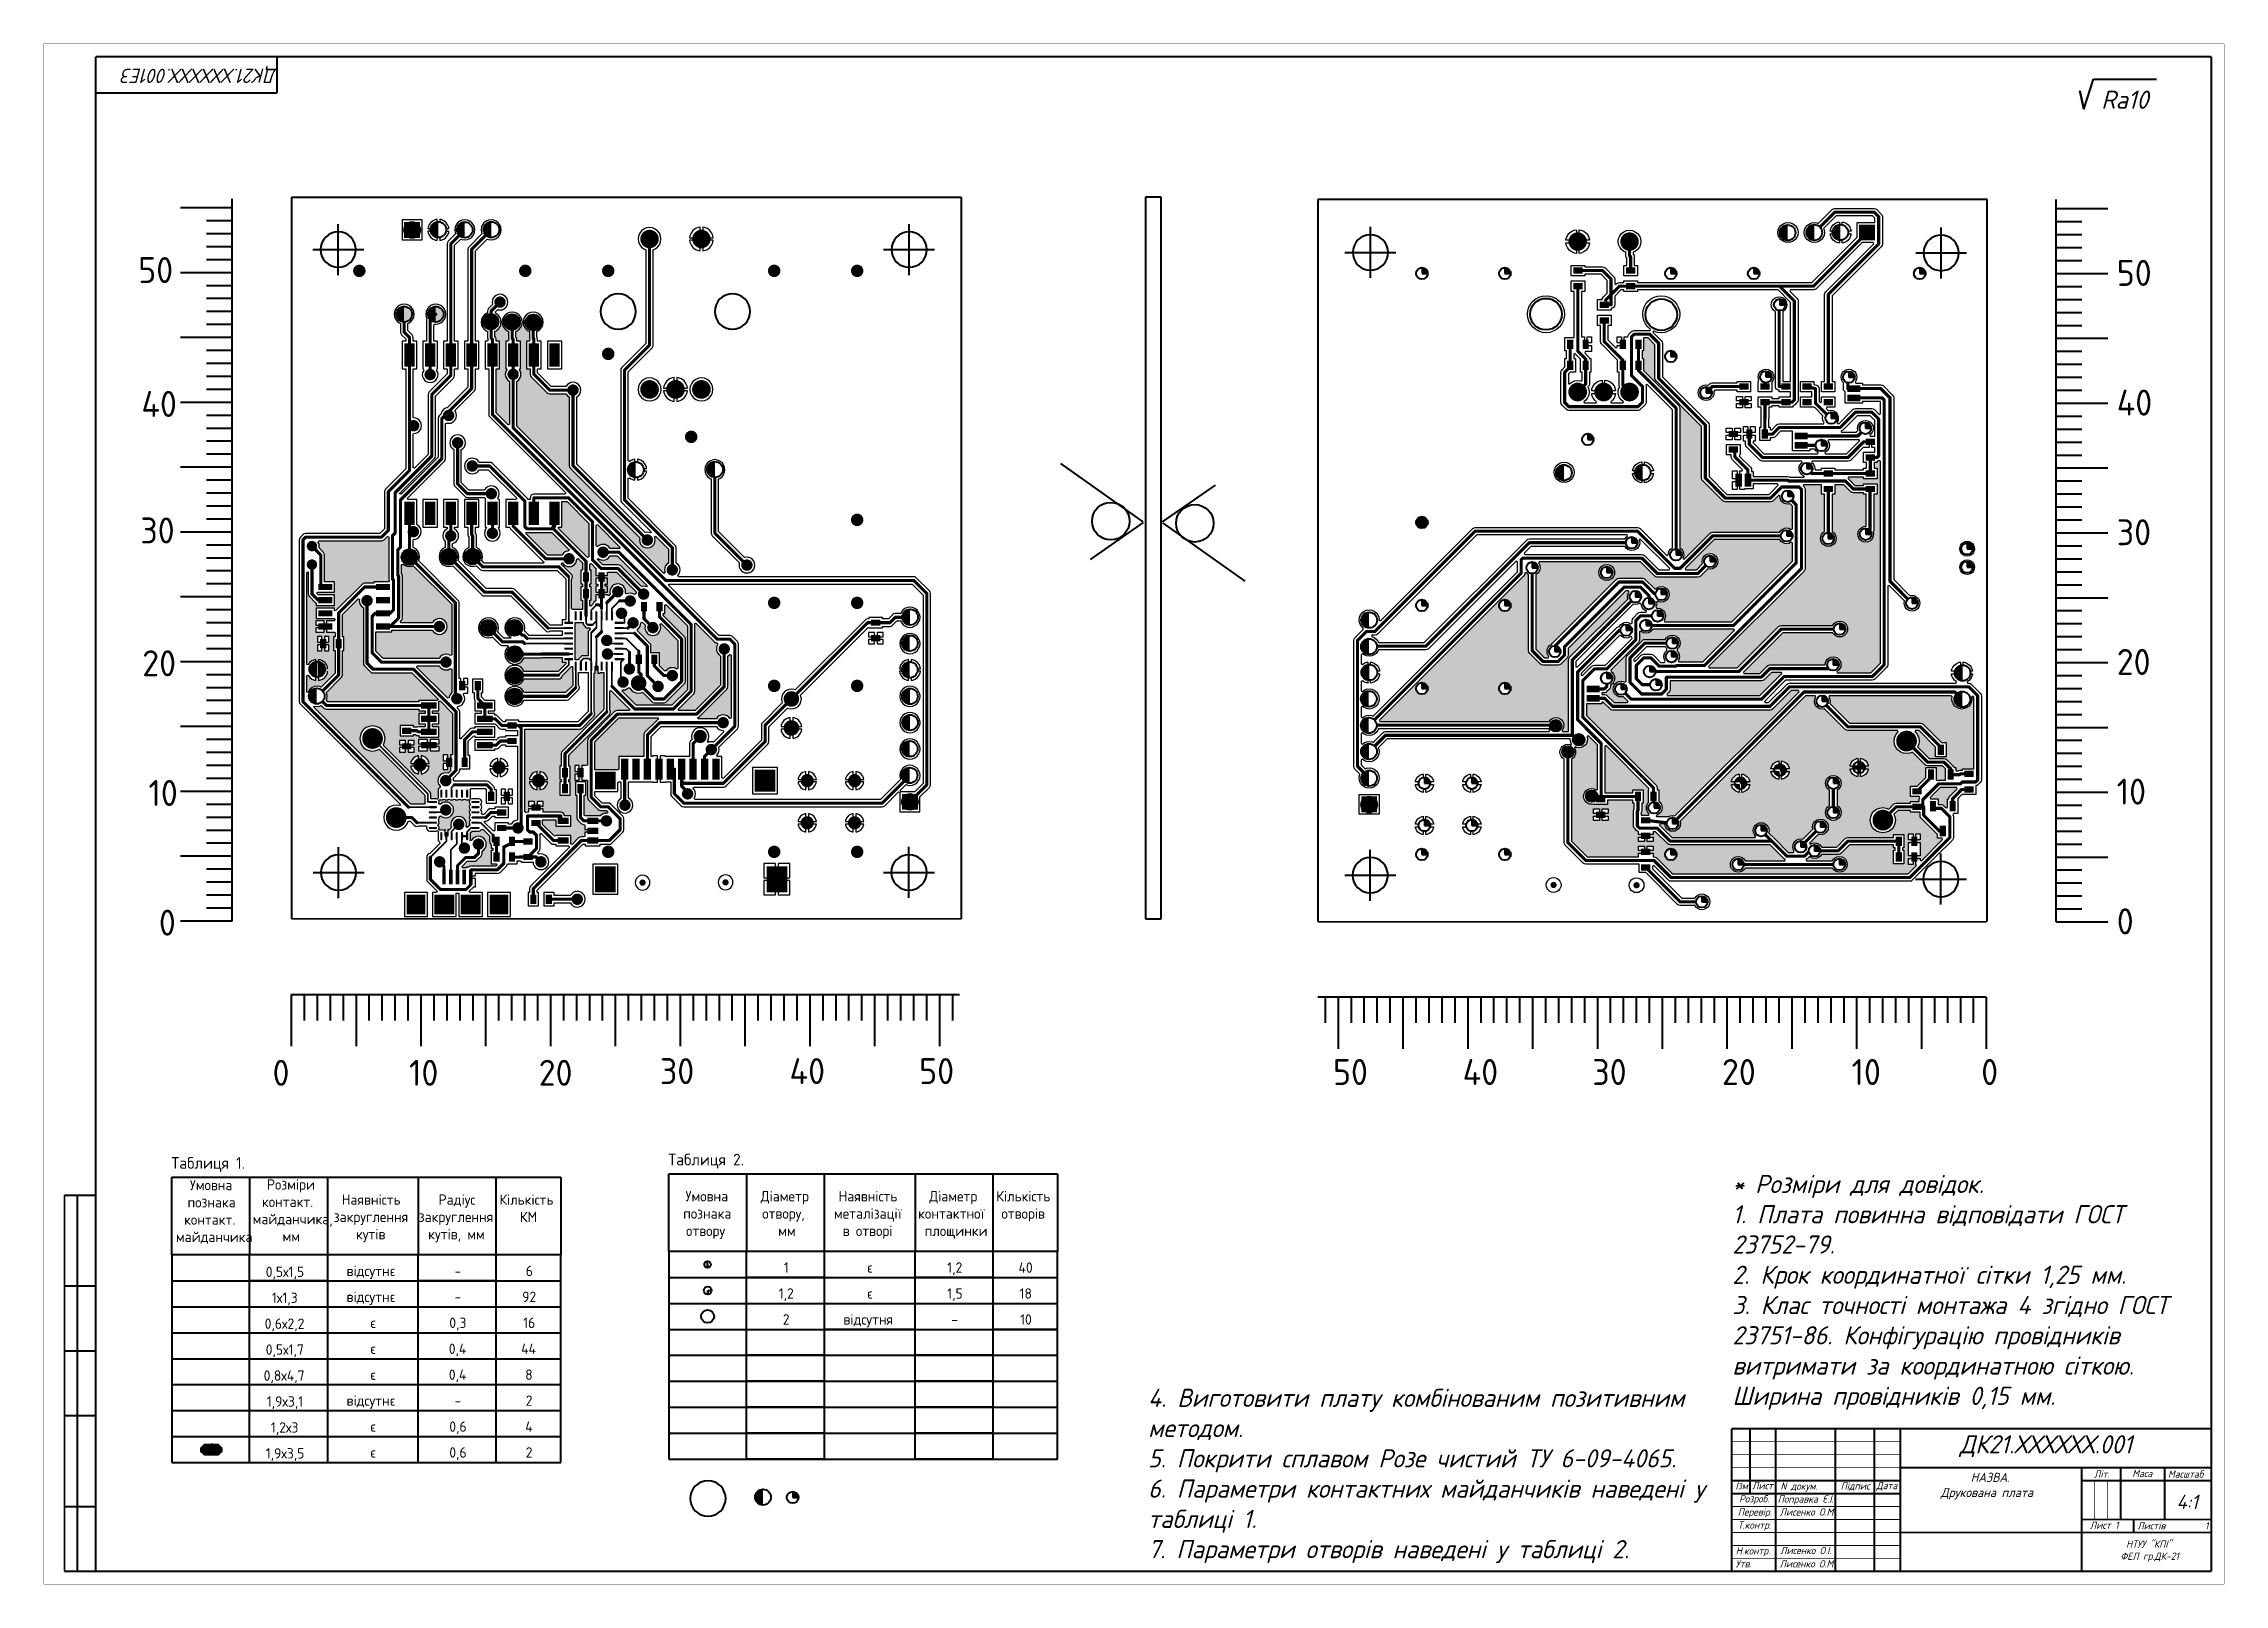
# Model space of a CAD drawing. Header units: millimetres. Extents: x 0 to 841, y 0 to 594.
import ezdxf

# ---------------------------------------------------------------- set-up
doc = ezdxf.new("R2010")
doc.units = ezdxf.units.MM
doc.layers.get('0').update_dxf_attribs({"lineweight": 50})
for name, color, linetype in [('BottomLayer', 5, 'Continuous'), ('MultiLayer', 9, 'Continuous'), ('Sheet', 255, 'Continuous'), ('TopLayer', 1, 'Continuous')]:
    doc.layers.add(name, color=color, linetype=linetype)
doc.layers.add('маркировка', color=2, linetype='Continuous', lineweight=60)
doc.layers.add('Отверстия', color=7, linetype='Continuous', lineweight=30)
doc.styles.add('Gost', font='GOST type B.ttf')

msp = doc.modelspace()

# ---------------------------------------------------------------- texts
at = {"insert": (116.57, 578.88), "char_height": 5.5, "attachment_point": 1, "rotation": 180, "style": 'Gost'}
msp.add_mtext_dynamic_manual_height_columns('\\pi26.483;{\\fGOST type B|b0|i1|c204|p34;ДК21.ХХХХХХ.001Е3}', width=120, gutter_width=25, heights=[19.89], dxfattribs=at)
at = {"color": 0, "lineweight": 40, "insert": (793.52, 575.95), "char_height": 7, "attachment_point": 1, "style": 'Gost'}
msp.add_mtext_dynamic_manual_height_columns('{\\fGOST type B|b0|i1|c204|p34;Ra10}', width=2.0913, gutter_width=67.59, heights=[0], dxfattribs=at)
at = {"lineweight": 50, "char_height": 10, "attachment_point": 1, "style": 'Gost'}
for s, insert in [('50', (36.43, 511.75)), ('50', (799.49, 510.64)), ('40', (37.65, 460.12)), ('40', (799.49, 460.64)), ('30', (37.24, 411.34)), ('30', (799.49, 410.64)), ('20', (37.98, 360.13)), ('20', (799.49, 360.64)), ('10', (40.39, 310.13)), ('10', (799.49, 310.64)), ('0', (44.4, 260.13)), ('0', (799.49, 260.64)), ('10', (140.88, 202.24)), ('20', (190.88, 202.24)), ('30', (237.63, 202.89)), ('40', (287.63, 202.89)), ('50', (337.63, 202.89)), ('50', (497.22, 202.54)), ('40', (547.22, 202.54)), ('30', (597.22, 202.54)), ('20', (647.22, 202.54)), ('10', (697.22, 202.54)), ('0', (747.22, 202.54))]:
    msp.add_mtext(s, dxfattribs=dict(at, insert=insert))
at = {"lineweight": 50, "extrusion": (0, 0, -1), "insert": (94.79, 202.24), "char_height": 10, "attachment_point": 1, "text_direction": (-1, 0, 0), "style": 'Gost'}
msp.add_mtext('0', dxfattribs=at)
at = {"lineweight": 40, "attachment_point": 1, "style": 'Gost'}
for s, width, heights, insert, char_height in [('Таблиця 1.', 60, [0], (49.23, 164.73), 4.5), ('Таблиця 2.', 60, [0], (240.88, 166.03), 4.5), ('\\pi6.4837;Умовна \\P\\pi5.5926;познака\\P\\pi4.2871;контакт.\\P\\pi1.1372;майданчика', 30, [29.97], (49.85, 155.97), 4), ('\\pi6.1881;Розміри \\P\\pi4.2871;контакт.\\P\\pi0.73126;майданчика,\\P\\pi12.228;мм', 30, [29.97], (79.86, 156.18), 4), ('\\pi15;\\P\\pi6.4837;Умовна \\P\\pi5.5926;познака\\P\\pi6.6832;отвору', 30, [29.97], (241.02, 158.31), 4), ('\\pi15;\\P\\pi5.495;Діаметр \\P\\pi6.0792;отвору,\\P\\pi12.228;мм', 30, [29.97], (271.02, 158.31), 4), ('\\pi17.208;\\P\\pi5.5252;Наявність \\P\\pi3.743;металізації\\P\\pi7.1093;в отворі', 34.4167, [29.97], (301.02, 158.31), 4), ('\\pi15;\\P\\pi5.495;Діаметр \\P\\pi1.2178;контактної \\P\\pi3.7129;площинки', 30, [29.97], (336.02, 158.31), 4), ('\\pi12.24;\\P\\pi1.3485;Кількість \\P\\pi3.3287;отворів', 24.4791, [29.97], (366.02, 158.31), 4), ('{\\fGOST type B|b0|i1|c204|p34;* Розміри для довідок.\\P1. Плата повинна відповідати ГОСТ 23752-79.\\P2. Крок координатної сітки 1,25 мм.\\P3. Клас точності монтажа 4 згідно ГОСТ 23751-86. Конфігурацію провідників витримати за координатною сіткою. Ширина провідників 0,15 мм.}', 177.7519, [0], (651.24, 157.87), 7), ('\\pi17.208;\\P\\pi5.5252;Наявність \\P\\pi2.4559;закруглення \\P\\pi11.05;кутів', 34.4167, [29.97], (109.38, 157.01), 4), ('\\pi15;\\P\\pi7.8713;Радіус \\P\\pi0.24752;закруглення \\P\\pi3.8911;кутів, мм', 30, [29.97], (144.38, 157.01), 4), ('\\pi12.24;\\P\\pi1.3485;Кількість \\P\\pi9.2678;КМ', 24.4791, [29.97], (174.38, 157.01), 4), ('\\pi25;\\P\\pi17.673;{\\H1.6x;0,5х1,5}', 50, [9.61], (67.94, 126.68), 2.5), ('\\pi17.5;\\P\\pi7.401;{\\H1.6x;відсутнє}', 35, [9.61], (109.38, 127.01), 2.5), ('\\pi15;\\P\\pi14.01;{\\H1.6x;-}', 30, [9.61], (144.38, 127.01), 2.5), ('\\pi12.5;\\P\\pi11.51;{\\H1.6x;6}', 25, [9.61], (174.38, 127.01), 2.5), ('\\pi15;\\P\\pi14.406;{\\H1.6x;1}', 30, [9.61], (271.02, 128.31), 2.5), ('\\pi17.5;\\P\\pi16.51;{\\H1.6x;є}', 35, [9.61], (301.02, 128.31), 2.5), ('\\pi15;\\P\\pi12.426;{\\H1.6x;1,2}', 30, [9.61], (336.02, 128.31), 2.5), ('\\pi12.5;\\P\\pi9.9215;{\\H1.6x;40}', 25, [9.61], (366.02, 128.31), 2.5), ('\\pi25;\\P\\pi20.059;{\\H1.6x;1х1,3}', 50, [9.61], (67.94, 116.68), 2.5), ('\\pi17.5;\\P\\pi7.401;{\\H1.6x;відсутнє}', 35, [9.61], (109.38, 117.01), 2.5), ('\\pi15;\\P\\pi14.01;{\\H1.6x;-}', 30, [9.61], (144.38, 117.01), 2.5), ('\\pi12.5;\\P\\pi10.124;{\\H1.6x;92}', 25, [9.61], (174.38, 117.01), 2.5), ('\\pi15;\\P\\pi12.426;{\\H1.6x;1,2}', 30, [9.61], (271.02, 118.31), 2.5), ('\\pi17.5;\\P\\pi16.51;{\\H1.6x;є}', 35, [9.61], (301.02, 118.31), 2.5), ('\\pi12.5;\\P\\pi10.32;{\\H1.6x;18}', 25, [9.61], (366.02, 118.31), 2.5), ('\\pi25;\\P\\pi17.277;{\\H1.6x;0,6х2,2}', 50, [9.61], (67.94, 106.68), 2.5), ('\\pi17.5;\\P\\pi16.51;{\\H1.6x;є}', 35, [9.61], (109.38, 107.01), 2.5), ('\\pi15;\\P\\pi12.04;{\\H1.6x;0,3}', 30, [9.61], (144.38, 107.01), 2.5), ('\\pi15;\\P\\pi14.001;{\\H1.6x;2}', 30, [9.61], (271.02, 108.31), 2.5), ('\\pi17.5;\\P\\pi7.4024;{\\H1.6x;відсутня}', 35, [9.61], (301.02, 108.31), 2.5), ('\\pi15;\\P\\pi14.01;{\\H1.6x;-}', 30, [9.61], (336.02, 108.31), 2.5), ('\\pi12.5;\\P\\pi10.52;{\\H1.6x;10}', 25, [9.61], (366.02, 108.31), 2.5), ('\\pi15;\\P\\pi11.832;{\\H1.6x;0,4}', 30, [9.61], (144.38, 97.01), 2.5), ('\\pi12.5;\\P\\pi9.7235;{\\H1.6x;44}', 25, [9.61], (174.38, 97.01), 2.5), ('\\pi25;\\P\\pi17.672;{\\H1.6x;0,5х1,7}', 50, [9.61], (67.94, 96.68), 2.5), ('\\pi17.5;\\P\\pi16.51;{\\H1.6x;є}', 35, [9.61], (109.38, 97.01), 2.5), ('\\pi25;\\P\\pi16.88;{\\H1.6x;0,8х4,7}', 50, [9.61], (67.94, 86.68), 2.5), ('\\pi17.5;\\P\\pi16.51;{\\H1.6x;є}', 35, [9.61], (109.38, 87.01), 2.5), ('\\pi15;\\P\\pi11.832;{\\H1.6x;0,4}', 30, [9.61], (144.38, 87.01), 2.5), ('\\pi12.5;\\P\\pi11.31;{\\H1.6x;8}', 25, [9.61], (174.38, 87.01), 2.5), ('\\pi25;\\P\\pi18.069;{\\H1.6x;1,9х3,1}', 50, [9.61], (67.94, 76.68), 2.5), ('\\pi17.5;\\P\\pi7.401;{\\H1.6x;відсутнє}', 35, [9.61], (109.38, 77.01), 2.5), ('\\pi15;\\P\\pi14.01;{\\H1.6x;-}', 30, [9.61], (144.38, 77.01), 2.5), ('\\pi25;\\P\\pi19.663;{\\H1.6x;1,2х3}', 50, [9.61], (67.94, 66.68), 2.5), ('\\pi17.5;\\P\\pi16.51;{\\H1.6x;є}', 35, [9.61], (109.38, 67.01), 2.5), ('\\pi15;\\P\\pi12.03;{\\H1.6x;0,6}', 30, [9.61], (144.38, 67.01), 2.5), ('\\pi12.5;\\P\\pi11.308;{\\H1.6x;4}', 25, [9.61], (174.38, 67.01), 2.5), ('\\pi25;\\P\\pi17.673;{\\H1.6x;1,9х3,5}', 50, [9.61], (67.94, 56.68), 2.5), ('\\pi17.5;\\P\\pi16.51;{\\H1.6x;є}', 35, [9.61], (109.38, 57.01), 2.5), ('\\pi15;\\P\\pi12.03;{\\H1.6x;0,6}', 30, [9.61], (144.38, 57.01), 2.5), ('\\pi12.5;\\P\\pi11.501;{\\H1.6x;2}', 25, [9.61], (174.38, 57.01), 2.5)]:
    msp.add_mtext_dynamic_manual_height_columns(s, width=width, gutter_width=12.5, heights=heights, dxfattribs=dict(at, insert=insert, char_height=char_height))
at = {"lineweight": 40}
note = msp.add_mtext_dynamic_manual_height_columns('\\pi15;\\P\\pi12.426;{\\H1.6x;1,5\\P\\pi15;}', width=30, gutter_width=12.5, heights=[9.61, 0], dxfattribs=dict(at, insert=(336.02, 118.31), char_height=2.5, attachment_point=1, style='Gost'))
for column, words in zip(note.columns.linked_columns, ['\\pi15;']):
    column.text = words
note = msp.add_mtext_dynamic_manual_height_columns('\\pi12.5;\\P\\pi10.52;{\\H1.6x;16\\P\\pi12.5;}', width=25, gutter_width=12.5, heights=[9.61, 0], dxfattribs=dict(at, insert=(174.38, 107.01), char_height=2.5, attachment_point=1, style='Gost'))
for column, words in zip(note.columns.linked_columns, ['\\pi12.5;']):
    column.text = words
note = msp.add_mtext_dynamic_manual_height_columns('\\pi12.5;\\P\\pi11.501;{\\H1.6x;2\\P\\pi12.5;}', width=25, gutter_width=12.5, heights=[9.61, 0], dxfattribs=dict(at, insert=(174.38, 77.01), char_height=2.5, attachment_point=1, style='Gost'))
for column, words in zip(note.columns.linked_columns, ['\\pi12.5;']):
    column.text = words
at = {"lineweight": 40, "insert": (425.9, 75.42), "char_height": 7, "width": 229.5509, "attachment_point": 1, "style": 'Gost'}
msp.add_mtext('{\\fGOST type B|b0|i1|c204|p34;4. Виготовити плату комбінованим позитивним методом.\\P5. Покрити сплавом Розе чистий ТУ 6-09-4065.\\P6. Параметри контактних майданчиків наведені у таблиці 1.\\P7. Параметри отворів наведені у таблиці 2.}', dxfattribs=at)
at = {"attachment_point": 1, "style": 'Gost'}
for s, width, heights, insert, char_height in [('\\pi22.027;{\\fGOST type B|b0|i1|c204|p34;ДК21.ХХХХХХ.001}', 120, [19.89], (716.86, 57.5), 7), ('\\pi27.696;{\\fGOST type B|b0|i1|c204|p34;НАЗВА. \\P\\pi16.177;Друкована плата}', 70.0001, [0], (715.45, 43), 3.5), ('\\pi5.785;{\\fGOST type B|b0|i1|c204|p34;Літ.}', 17.4354, [0], (784.96, 43.94), 2.8), ('\\pi4.6573;{\\fGOST type B|b0|i1|c204|p34;Маса}', 17.4354, [0], (800.81, 44.14), 2.8), ('\\pi1.0652;{\\fGOST type B|b0|i1|c204|p34;Масштаб}', 17.4354, [0], (818.17, 43.91), 2.8), ('{\\fGOST type B|b0|i1|c204|p34;Ізм.}', 10, [0], (652.42, 39.39), 2.8), ('{\\fGOST type B|b0|i1|c204|p34;Розроб.}', 10, [0], (653.86, 34.37), 2.8), ('{\\fGOST type B|b0|i1|c204|p34;Лист}', 10, [0], (658.87, 39.47), 2.8), ('{\\fGOST type B|b0|i1|c204|p34;Поправка Є.І.}', 23.4541, [3.31], (668.76, 34.31), 2.8), ('{\\fGOST type B|b0|i1|c204|p34;N докум.}', 18.2751, [0], (669.79, 39.27), 2.8), ('{\\fGOST type B|b0|i1|c204|p34;Підпис}', 10, [0], (693.01, 39.35), 2.8), ('{\\fGOST type B|b0|i1|c204|p34;Дата}', 10, [0], (706.8, 39.5), 2.8), ('{\\fGOST type B|b0|i1|c204|p34; 4:1}', 17.4354, [0], (819.2, 34.55), 5.5), ('{\\fGOST type B|b0|i1|c204|p34;Перевір.}', 10, [0], (653.36, 29.31), 2.8), ('{\\fGOST type B|b0|i1|c204|p34;Лисенко О.М.}', 23.088, [0], (669.5, 29.31), 2.8), ('{\\fGOST type B|b0|i1|c204|p34;Т.контр.}', 10, [0], (653.34, 24.27), 2.8), ('\\pi3.6653;{\\fGOST type B|b0|i1|c204|p34;Лист 1}', 19.0394, [0], (785.45, 24.19), 2.8), ('\\pi15.369;{\\fGOST type B|b0|i1|c204|p34;НТУУ "КПІ" \\P\\pi13.175;ФЕЛ гр.ДК-21}', 49.6517, [9.75], (787.73, 16.92), 2.8), ('{\\fGOST type B|b0|i1|c204|p34;Листів         1}', 28.4747, [0], (807.45, 24), 2.8), ('{\\fGOST type B|b0|i1|c204|p34;Утв.}', 10, [0], (652.48, 9.31), 2.8), ('{\\fGOST type B|b0|i1|c204|p34;Н.контр.}', 15.3764, [0], (652.56, 14.31), 2.8), ('{\\fGOST type B|b0|i1|c204|p34;Лисенко О.М.}', 22.3801, [0], (669.45, 9.31), 2.8), ('{\\fGOST type B|b0|i1|c204|p34;Лисенко О.І.}', 21.2676, [0], (669.7, 14.45), 2.8)]:
    msp.add_mtext_dynamic_manual_height_columns(s, width=width, gutter_width=25, heights=heights, dxfattribs=dict(at, insert=insert, char_height=char_height))

# ---------------------------------------------------------------- hatches: boundary and pattern name
at = {"lineweight": 50}
h = msp.add_hatch(color=7, dxfattribs=at)
h.dxf.hatch_style = 1
h.paths.add_polyline_path([(142.06, 525.24, 0.411474), (139.05, 522.2, 0.411474), (142.06, 519.17)])
h = msp.add_hatch(color=7, dxfattribs=at)
h.dxf.hatch_style = 1
h.paths.add_polyline_path([(152.17, 525.36, 0.411474), (149.16, 522.33, 0.411474), (152.17, 519.29)])
h = msp.add_hatch(color=7, dxfattribs=at)
h.dxf.hatch_style = 1
h.paths.add_polyline_path([(162.36, 525.27, 0.411474), (159.35, 522.23, 0.411474), (162.36, 519.2)])
h = msp.add_hatch(color=7, dxfattribs=at)
h.dxf.hatch_style = 1
h.paths.add_polyline_path([(172.61, 525.35, 0.411474), (169.6, 522.31, 0.411474), (172.61, 519.28)])
h = msp.add_hatch(color=7, dxfattribs=at)
h.dxf.hatch_style = 1
h.paths.add_polyline_path([(672.53, 524.18, 0.411474), (669.52, 521.14, 0.411474), (672.53, 518.11)])
h = msp.add_hatch(color=7, dxfattribs=at)
h.dxf.hatch_style = 1
h.paths.add_polyline_path([(682.82, 524.27, 0.411474), (679.81, 521.23, 0.411474), (682.82, 518.2)])
h = msp.add_hatch(color=7, dxfattribs=at)
h.dxf.hatch_style = 1
h.paths.add_polyline_path([(692.89, 524.29, 0.411474), (689.89, 521.26, 0.411474), (692.89, 518.23)])
h = msp.add_hatch(color=18, dxfattribs=at)
h.dxf.hatch_style = 1
h.paths.add_polyline_path([(531.56, 505.43), (533.77, 505.43, 0.410663), (531.56, 507.66)])
h = msp.add_hatch(color=18, dxfattribs=at)
h.dxf.hatch_style = 1
h.paths.add_polyline_path([(563.54, 505.43), (565.75, 505.43, 0.410663), (563.54, 507.66)])
h = msp.add_hatch(color=18, dxfattribs=at)
h.dxf.hatch_style = 1
h.paths.add_polyline_path([(627.54, 505.43), (629.75, 505.43, 0.410663), (627.54, 507.66)])
h = msp.add_hatch(color=18, dxfattribs=at)
h.dxf.hatch_style = 1
h.paths.add_polyline_path([(659.54, 505.43), (661.75, 505.43, 0.410663), (659.54, 507.66)])
h = msp.add_hatch(color=18, dxfattribs=at)
h.dxf.hatch_style = 1
h.paths.add_polyline_path([(723.54, 505.43), (725.75, 505.43, 0.410663), (723.54, 507.66)])
h = msp.add_hatch(color=7, dxfattribs=at)
h.dxf.hatch_style = 1
h.paths.add_polyline_path([(138.97, 492.74, 0.411474), (135.96, 489.71, 0.411474), (138.97, 486.67)])
h = msp.add_hatch(color=18, dxfattribs=at)
h.dxf.hatch_style = 1
h.paths.add_polyline_path([(135.96, 489.71, 1), (142.03, 489.71, 1)])
h.paths.add_polyline_path([(151.49, 489.71, -0.668179), (150.98, 489.49), (149.24, 487.76, -0.198912), (149.33, 487.55, -0.171581), (149.26, 487.36, 0.632741), (154.22, 489.71, 1), (148.15, 489.71, 0.173731), (148.84, 487.78, -0.384236), (149.24, 487.76), (150.98, 489.49, -0.198912), (150.89, 489.71, -1)])
h = msp.add_hatch(color=7, dxfattribs=at)
h.dxf.hatch_style = 1
h.paths.add_polyline_path([(151.16, 492.74, 0.411474), (148.15, 489.71, 0.411474), (151.16, 486.67)])
h = msp.add_hatch(color=7, dxfattribs=at)
h.dxf.hatch_style = 1
h.paths.add_polyline_path([(172.32, 489.86, 0.411474), (169.31, 486.83, 0.411474), (172.32, 483.79)])
h = msp.add_hatch(color=7, dxfattribs=at)
h.dxf.hatch_style = 1
h.paths.add_polyline_path([(180.56, 489.74, 0.411474), (177.55, 486.7, 0.411474), (180.56, 483.67)])
h = msp.add_hatch(color=7, dxfattribs=at)
h.dxf.hatch_style = 1
h.paths.add_polyline_path([(188.8, 489.58, 0.411474), (185.79, 486.54, 0.411474), (188.8, 483.51)])
h = msp.add_hatch(color=18, dxfattribs=at)
h.dxf.hatch_style = 1
h.paths.add_polyline_path([(669.57, 493.38), (671.78, 493.38, 0.410663), (669.57, 495.62)])
h = msp.add_hatch(color=256)
h.dxf.hatch_style = 1
h.paths.add_polyline_path([(179.23, 483.14), (178.74, 483.34), (177.94, 483.95), (177.34, 484.74), (176.95, 485.67), (176.86, 486.35), (176.85, 486.47), (176.33, 486.47), (176.32, 486.35), (176.23, 485.67), (175.85, 484.74), (175.24, 483.95), (174.44, 483.34), (173.95, 483.14), (173.95, 481.15), (174.04, 481.06), (174.35, 480.6), (174.46, 480.05), (174.46, 479.27), (175.83, 479.27), (175.83, 468.67), (174.46, 468.67), (174.46, 451.71), (179.13, 447.03), (179.6, 447.23), (179.6, 463.89), (179.52, 463.92), (178.89, 464.4), (178.41, 465.03), (178.11, 465.76), (178, 466.54), (178.11, 467.33), (178.41, 468.06), (178.54, 468.22), (178.31, 468.67), (178.23, 468.67), (178.23, 479.27), (179.13, 479.27), (179.4, 479.78), (179.34, 479.88), (179.23, 480.43)])
h.paths.add_polyline_path([(201.5, 458.93), (201.47, 459.02), (195.13, 459.02), (194.58, 459.13), (194.12, 459.44), (188.02, 465.53), (187.71, 466), (187.6, 466.54), (187.6, 468.67), (186.23, 468.67), (186.23, 479.27), (187.32, 479.27), (187.51, 479.78), (187.46, 479.86), (187.36, 480.4), (187.36, 483.14), (186.87, 483.34), (186.07, 483.95), (185.46, 484.74), (185.08, 485.67), (184.99, 486.35), (184.97, 486.47), (184.46, 486.47), (184.45, 486.35), (184.36, 485.67), (183.97, 484.74), (183.36, 483.95), (182.57, 483.34), (182.08, 483.14), (182.08, 481), (182.35, 480.6), (182.46, 480.05), (182.46, 479.27), (183.83, 479.27), (183.83, 468.67), (183.75, 468.67), (183.52, 468.22), (183.65, 468.06), (183.95, 467.33), (184.06, 466.54), (183.95, 465.76), (183.65, 465.03), (183.17, 464.4), (182.54, 463.92), (182.46, 463.89), (182.46, 446.54), (239.19, 389.81), (239.62, 390.1), (239.5, 390.37), (239.4, 391.15), (239.5, 391.94), (239.81, 392.67), (240.29, 393.29), (240.91, 393.78), (241, 393.81), (241, 399.1), (235.94, 404.15), (235.51, 403.87), (235.7, 403.42), (235.8, 402.64), (235.7, 401.85), (235.4, 401.12), (234.91, 400.5), (234.29, 400.02), (233.56, 399.71), (232.78, 399.61), (231.99, 399.71), (231.26, 400.02), (230.64, 400.5), (230.15, 401.12), (229.85, 401.85), (229.75, 402.64), (229.85, 403.42), (229.89, 403.5), (203.11, 430.28), (202.81, 430.74), (202.7, 431.29), (202.7, 457.79), (202.61, 457.83), (201.98, 458.31)])
h = msp.add_hatch(color=256)
h.dxf.hatch_style = 1
h.paths.add_polyline_path([(621.41, 477.95), (618.79, 480.57), (617.01, 480.57), (617.01, 475.54), (616.44, 475.54), (616.44, 472.61), (617.01, 472.61), (617.01, 468.04), (630.55, 454.5), (630.86, 454.04), (630.97, 453.49), (630.97, 399.65), (631.68, 399.1), (632.16, 398.47), (632.46, 397.74), (632.57, 396.96), (632.46, 396.18), (632.21, 395.56), (632.64, 395.27), (642.65, 405.29), (643.12, 405.59), (643.66, 405.7), (669.53, 405.7), (670.08, 406.42), (670.7, 406.9), (671.43, 407.2), (672.22, 407.3), (673, 407.2), (673.73, 406.9), (673.93, 406.74), (674.44, 406.99), (674.44, 415.67), (673.51, 416.61), (672.62, 416.49), (671.84, 416.59), (671.11, 416.9), (670.48, 417.38), (670, 418), (669.7, 418.73), (669.56, 419.74), (669.14, 419.95), (666.98, 417.8), (666.52, 417.49), (665.97, 417.38), (648.54, 417.38), (647.99, 417.49), (647.53, 417.8), (639.81, 425.52), (639.5, 425.98), (639.39, 426.53), (639.39, 446.46), (621.83, 464.02), (621.52, 464.49), (621.41, 465.03)])
h.paths.add_polyline_path([(674.44, 394.5), (674.44, 401.56), (673.93, 401.81), (673.73, 401.66), (673, 401.35), (672.22, 401.25), (671.43, 401.35), (670.7, 401.66), (670.08, 402.14), (669.53, 402.85), (644.25, 402.85), (633.04, 391.63), (633.23, 391.16), (637.37, 391.16), (639.74, 393.53), (639.62, 394.42), (639.72, 395.2), (640.03, 395.93), (640.51, 396.56), (641.13, 397.04), (641.86, 397.34), (642.65, 397.45), (643.43, 397.34), (644.16, 397.04), (644.79, 396.56), (645.27, 395.93), (645.57, 395.2), (645.67, 394.42), (645.57, 393.64), (645.27, 392.91), (644.79, 392.28), (644.16, 391.8), (643.43, 391.5), (642.65, 391.39), (641.76, 391.51), (638.97, 388.73), (638.51, 388.42), (637.96, 388.31), (622.31, 388.31), (621.77, 388.42), (621.3, 388.73), (615.79, 394.24), (576.76, 394.24), (576.5, 393.73), (576.69, 393.5), (576.99, 392.77), (577.09, 391.98), (576.99, 391.2), (576.69, 390.47), (576.21, 389.84), (575.49, 389.3), (575.49, 360.57), (578.82, 357.24), (580.25, 357.24), (580.5, 357.75), (580.18, 358.16), (579.88, 358.89), (579.78, 359.67), (579.88, 360.46), (580.18, 361.19), (580.66, 361.81), (581.29, 362.29), (581.53, 362.39), (581.79, 362.78), (606.48, 387.47), (606.95, 387.78), (607.49, 387.89), (616.67, 387.89), (617.22, 387.78), (617.68, 387.47), (621.32, 383.83), (621.71, 383.86), (622.34, 384.34), (623.07, 384.64), (623.85, 384.75), (624.63, 384.64), (625.36, 384.34), (625.99, 383.86), (626.47, 383.23), (626.77, 382.5), (626.88, 381.72), (626.77, 380.94), (626.47, 380.21), (625.99, 379.58), (625.36, 379.1), (624.63, 378.8), (623.85, 378.69), (623.07, 378.8), (622.49, 379.04), (622.11, 378.81), (622.03, 378.7), (622.1, 378.16), (622, 377.38), (621.77, 376.84), (622.05, 376.41), (622.11, 376.37), (622.43, 376.42), (623.21, 376.31), (623.94, 376.01), (624.57, 375.53), (625.05, 374.9), (625.35, 374.17), (625.45, 373.39), (625.35, 372.61), (625.05, 371.88), (624.89, 371.67), (625.14, 371.16), (651.1, 371.16)])
h.paths.add_polyline_path([(605.85, 390.15), (605.74, 389.37), (605.44, 388.64), (604.96, 388.01), (604.33, 387.53), (603.6, 387.23), (602.82, 387.13), (602.04, 387.23), (601.31, 387.53), (600.68, 388.01), (600.2, 388.64), (599.9, 389.37), (599.79, 390.15), (599.9, 390.94), (600.2, 391.67), (600.68, 392.29), (601.31, 392.77), (602.04, 393.08), (602.82, 393.18), (603.6, 393.08), (604.33, 392.77), (604.96, 392.29), (605.44, 391.67), (605.74, 390.94)], flags=16)
h.paths.add_polyline_path([(603.92, 390.15, -1), (601.72, 390.15, -1)], flags=0)
h = msp.add_hatch(color=18, dxfattribs=at)
h.dxf.hatch_style = 1
h.paths.add_polyline_path([(627.54, 473.43), (629.75, 473.43, 0.410663), (627.54, 475.66)])
h = msp.add_hatch(color=18, dxfattribs=at)
h.dxf.hatch_style = 1
h.paths.add_polyline_path([(664.22, 465.54), (666.43, 465.54, 0.410663), (664.22, 467.78)])
h = msp.add_hatch(color=18, dxfattribs=at)
h.dxf.hatch_style = 1
h.paths.add_polyline_path([(696.22, 465.44), (698.43, 465.44, 0.410663), (696.22, 467.68)])
h = msp.add_hatch(color=18, dxfattribs=at)
h.dxf.hatch_style = 1
h.paths.add_polyline_path([(641.12, 459.44), (643.33, 459.44, 0.410663), (641.12, 461.68)])
h = msp.add_hatch(color=18, dxfattribs=at)
h.dxf.hatch_style = 1
h.paths.add_polyline_path([(689.38, 449.69), (691.59, 449.69, 0.410663), (689.38, 451.93)])
h = msp.add_hatch(color=18, dxfattribs=at)
h.dxf.hatch_style = 1
h.paths.add_polyline_path([(702.59, 445.73), (704.8, 445.73, 0.410663), (702.59, 447.97)])
h = msp.add_hatch(color=18, dxfattribs=at)
h.dxf.hatch_style = 1
h.paths.add_polyline_path([(595.54, 441.43), (597.75, 441.43, 0.410663), (595.54, 443.66)])
h = msp.add_hatch(color=18, dxfattribs=at)
h.dxf.hatch_style = 1
h.paths.add_polyline_path([(685.62, 439.15), (687.83, 439.15, 0.410663), (685.62, 441.39)])
h = msp.add_hatch(color=7, dxfattribs=at)
h.dxf.hatch_style = 1
h.paths.add_polyline_path([(228.32, 432.79, 0.411474), (225.32, 429.76, 0.411474), (228.32, 426.72)])
h = msp.add_hatch(color=7, dxfattribs=at)
h.dxf.hatch_style = 1
h.paths.add_polyline_path([(258.85, 432.89, 0.411474), (255.85, 429.85, 0.411474), (258.85, 426.82)])
h = msp.add_hatch(color=256)
h.dxf.hatch_style = 1
h.paths.add_polyline_path([(588.08, 356.81), (588.5, 357.43), (610.98, 379.92), (610.87, 380.81), (610.97, 381.59), (611.39, 382.61), (611.18, 383.04), (610.12, 383.04), (587.92, 360.84), (587.92, 357.87), (587.51, 357.24), (584.8, 354.53), (584.06, 354.39), (577.85, 354.39), (577.22, 354.8), (572.79, 359.24), (572.64, 359.98), (572.64, 389.3), (571.6, 390.1), (571.23, 389.97), (571.09, 389.27), (570.78, 388.81), (515.13, 333.16), (515.34, 332.65), (580.52, 332.65), (581.07, 333.37), (581.7, 333.85), (582.43, 334.15), (583.21, 334.25), (583.99, 334.15), (584.72, 333.85), (585.35, 333.37), (585.83, 332.74), (586.13, 332.01), (586.24, 331.23), (586.13, 330.44), (585.83, 329.71), (585.51, 329.3), (585.77, 328.79), (588.08, 328.79)])
edge = h.paths.add_edge_path(flags=16)
edge.add_arc((563.54, 345.43), 2.21, 0, 360)
edge = h.paths.add_edge_path(flags=16)
edge.add_arc((531.54, 345.43), 2.21, 0, 360)
edge = h.paths.add_edge_path(flags=16)
edge.add_arc((563.54, 377.43), 2.21, 0, 360)
h.paths.add_polyline_path([(677.01, 344.17), (676.81, 344.64), (673.93, 344.64), (666.53, 337.24), (665.79, 337.09), (604.69, 337.09), (604.07, 337.51), (601.39, 340.19), (600.88, 340.19), (600.88, 339.55), (595, 339.55), (595, 334.97), (622.14, 307.83), (622.28, 307.09), (622.28, 306.39), (622.86, 306.39), (622.86, 301.86), (623.25, 301.56), (623.73, 300.94), (624.03, 300.21), (624.13, 299.42), (624.03, 298.64), (623.73, 297.91), (623.25, 297.29), (622.62, 296.8), (621.89, 296.5), (622.01, 296.03), (626.8, 296.03), (627.44, 296.29), (628.22, 296.4), (629.11, 296.28)])
h.paths.add_polyline_path([(705.1, 297.07), (705.87, 298.07), (706.88, 298.84), (708.04, 299.33), (709.3, 299.49), (710.55, 299.33), (711.54, 298.91), (713.69, 301.06), (714.42, 301.21), (719.9, 301.21), (719.9, 301.78), (723.31, 301.78), (723.31, 302.96), (723.52, 303.27), (723.25, 303.78), (719.9, 303.78), (719.9, 307.78), (722.49, 307.78), (725.85, 311.14), (725.85, 315), (729.85, 315), (729.85, 310.22), (730.1, 310.09), (730.36, 310), (730.84, 310.1), (733.45, 310.1), (733.45, 314.4), (732.28, 315.57), (726.18, 315.57), (725.56, 315.99), (720.69, 320.86), (719.69, 320.45), (718.44, 320.29), (717.19, 320.45), (716.02, 320.94), (715.02, 321.71), (714.25, 322.71), (713.76, 323.88), (713.6, 325.13), (713.76, 326.38), (714.25, 327.55), (715.19, 328.78), (715.05, 329.19), (695.4, 329.19), (694.77, 329.61), (686.82, 337.56), (685.93, 337.45), (685.14, 337.55), (684.42, 337.85), (683.79, 338.33), (683.31, 338.96), (683.01, 339.69), (682.9, 340.47), (683.01, 341.25), (683.39, 342.19), (683.17, 342.64), (679.51, 342.64), (631.13, 294.26), (631.25, 293.37), (631.14, 292.59), (630.84, 291.86), (630.36, 291.23), (629.73, 290.75), (629, 290.45), (628.22, 290.34), (627.44, 290.45), (626.71, 290.75), (626.08, 291.23), (625.6, 291.86), (625.3, 292.59), (625.22, 293.17), (623.31, 293.17), (623.16, 292.69), (627.9, 287.95), (660.09, 287.95), (660.26, 288.44), (659.74, 289.12), (659.43, 289.85), (659.33, 290.63), (659.43, 291.42), (659.74, 292.15), (660.22, 292.77), (660.84, 293.25), (661.57, 293.56), (662.36, 293.66), (663.14, 293.56), (663.87, 293.25), (664.5, 292.77), (664.98, 292.15), (665.28, 291.42), (665.38, 290.63), (665.27, 289.74), (667.48, 287.53), (672.79, 282.22), (674.84, 282.22), (675.06, 282.66), (674.67, 283.6), (674.57, 284.39), (674.67, 285.17), (674.98, 285.9), (675.46, 286.53), (676.08, 287.01), (676.81, 287.31), (677.6, 287.41), (678.49, 287.3), (682.31, 291.12), (682.19, 292.01), (682.29, 292.79), (682.6, 293.52), (683.08, 294.15), (683.7, 294.63), (684.43, 294.93), (685.22, 295.03), (686, 294.93), (686.73, 294.63), (687.36, 294.15), (687.84, 293.52), (688.14, 292.79), (688.24, 292.01), (688.14, 291.22), (687.84, 290.5), (687.36, 289.87), (686.73, 289.39), (686, 289.09), (685.22, 288.98), (684.33, 289.1), (680.97, 285.74), (681.27, 285.4), (682.2, 285.79), (682.98, 285.89), (683.76, 285.79), (684.49, 285.48), (685.12, 285), (685.67, 284.29), (691.53, 284.29), (695.05, 287.8), (695.78, 287.95), (713.44, 287.95), (713.44, 289.12), (717.44, 289.12), (717.44, 283.92), (716.87, 283.92), (716.87, 283.03), (717.44, 283.03), (717.44, 277.83), (713.44, 277.83), (713.44, 283.03), (714.01, 283.03), (714.01, 283.92), (713.44, 283.92), (713.44, 285.09), (696.37, 285.09), (692.86, 281.58), (692.13, 281.44), (685.67, 281.44), (685.12, 280.72), (684.49, 280.24), (683.76, 279.94), (682.98, 279.84), (682.2, 279.94), (681.47, 280.24), (680.96, 280.64), (680.1, 279.78), (679.7, 279.52), (679.71, 279.23), (679.79, 279.01), (689.85, 279.01), (690.39, 279.72), (691.02, 280.2), (691.75, 280.5), (692.53, 280.61), (693.32, 280.5), (694.05, 280.2), (694.67, 279.72), (695.15, 279.09), (695.45, 278.36), (695.56, 277.58), (695.45, 276.8), (695.15, 276.07), (694.67, 275.44), (694.05, 274.96), (693.32, 274.66), (692.53, 274.55), (691.75, 274.66), (691.02, 274.96), (690.39, 275.44), (689.85, 276.15), (656.2, 276.15), (655.66, 275.44), (655.03, 274.96), (654.3, 274.66), (653.52, 274.55), (652.73, 274.66), (652, 274.96), (651.38, 275.44), (650.9, 276.07), (650.59, 276.8), (650.49, 277.58), (650.59, 278.36), (650.9, 279.09), (651.38, 279.72), (652, 280.2), (652.73, 280.5), (653.52, 280.61), (654.3, 280.5), (655.03, 280.2), (655.66, 279.72), (656.2, 279.01), (671.5, 279.01), (671.58, 279.23), (671.59, 279.52), (671.19, 279.78), (665.88, 285.09), (626.92, 285.09), (626.3, 285.51), (621.63, 290.17), (620.67, 290.17), (620.67, 289.11), (617.86, 289.11), (615.04, 289.11), (615.04, 290.17), (614.41, 290.59), (613.32, 291.68), (613.18, 292.41), (613.18, 298.54), (613.43, 298.92), (613.43, 301.19), (612.86, 301.19), (612.86, 302.37), (603.08, 302.37), (603.08, 300.73), (597.88, 300.73), (597.88, 300.73), (597.37, 300.83), (596.93, 300.77), (596.14, 300.87), (595.41, 301.17), (594.79, 301.65), (594.31, 302.28), (594, 303.01), (593.9, 303.79), (594, 304.58), (594.31, 305.31), (594.79, 305.93), (595.41, 306.41), (596.14, 306.72), (596.93, 306.82), (597.71, 306.72), (598.8, 306.27), (599.2, 306.47), (599.2, 323.71), (595.68, 327.24), (595.29, 326.98), (595.43, 325.92), (595.31, 325.05), (594.97, 324.24), (594.44, 323.54), (593.74, 323), (592.93, 322.67), (592.06, 322.55), (591.18, 322.67), (590.65, 322.89), (590.35, 322.5), (590.71, 321.65), (590.81, 320.86), (590.71, 320.08), (590.4, 319.35), (589.92, 318.72), (589.21, 318.18), (589.21, 286.6), (595.28, 280.53), (615.04, 280.53), (615.04, 281.9), (617.86, 281.9), (620.67, 281.9), (620.67, 280.53), (621.39, 280.53), (622.02, 280.11), (628.2, 273.93), (719.04, 273.93), (722.26, 277.14), (722.06, 277.61), (721.95, 277.61), (721.95, 279.92), (723.66, 279.92), (723.66, 279.2), (724.13, 279.01), (732.3, 287.19), (732.11, 287.66), (730.41, 287.66), (730.41, 289.19), (730.13, 289.37), (723.76, 295.74), (723.62, 296.48), (723.62, 297.78), (719.9, 297.78), (719.9, 298.35), (715.02, 298.35), (713.56, 296.9), (713.97, 295.9), (714.14, 294.65), (713.97, 293.4), (713.49, 292.23), (712.72, 291.23), (711.72, 290.46), (710.55, 289.97), (709.3, 289.81), (708.04, 289.97), (706.88, 290.46), (705.87, 291.23), (705.1, 292.23), (704.62, 293.4), (704.45, 294.65), (704.62, 295.9)])
edge = h.paths.add_edge_path(flags=16)
edge.add_line((652.64, 305.77), (651.9, 306.34))
edge.add_line((651.9, 306.34), (651.33, 307.08))
edge.add_line((651.33, 307.08), (650.97, 307.95))
edge.add_line((650.97, 307.95), (650.91, 308.37))
edge.add_line((650.91, 308.37), (653.27, 308.37))
edge.add_arc((654.43, 308.87), 1.27, 180, 203.57818, ccw=False)
edge.add_arc((654.43, 308.87), 1.27, 156.42182, 180, ccw=False)
edge.add_line((653.27, 309.38), (650.91, 309.38))
edge.add_line((650.91, 309.38), (650.97, 309.8))
edge.add_line((650.97, 309.8), (651.33, 310.67))
edge.add_line((651.33, 310.67), (651.9, 311.41))
edge.add_line((651.9, 311.41), (652.64, 311.98))
edge.add_line((652.64, 311.98), (653.5, 312.34))
edge.add_line((653.5, 312.34), (653.92, 312.39))
edge.add_line((653.92, 312.39), (653.92, 310.04))
edge.add_arc((654.43, 308.87), 1.27, 66.42182, 113.57818, ccw=False)
edge.add_line((654.94, 310.04), (654.94, 312.39))
edge.add_line((654.94, 312.39), (655.36, 312.34))
edge.add_line((655.36, 312.34), (656.23, 311.98))
edge.add_line((656.23, 311.98), (656.97, 311.41))
edge.add_line((656.97, 311.41), (657.54, 310.67))
edge.add_line((657.54, 310.67), (657.9, 309.8))
edge.add_line((657.9, 309.8), (657.95, 309.38))
edge.add_line((657.95, 309.38), (655.6, 309.38))
edge.add_arc((654.43, 308.87), 1.27, 0, 23.57818, ccw=False)
edge.add_arc((654.43, 308.87), 1.27, 336.42182, 360, ccw=False)
edge.add_line((655.6, 308.37), (657.95, 308.37))
edge.add_line((657.95, 308.37), (657.9, 307.95))
edge.add_line((657.9, 307.95), (657.54, 307.08))
edge.add_line((657.54, 307.08), (656.97, 306.34))
edge.add_line((656.97, 306.34), (656.23, 305.77))
edge.add_line((656.23, 305.77), (655.36, 305.41))
edge.add_line((655.36, 305.41), (654.94, 305.35))
edge.add_line((654.94, 305.35), (654.94, 307.71))
edge.add_arc((654.43, 308.87), 1.27, 246.42182, 293.57818, ccw=False)
edge.add_line((653.92, 307.71), (653.92, 305.35))
edge.add_line((653.92, 305.35), (653.5, 305.41))
edge.add_line((653.5, 305.41), (652.64, 305.77))
edge = h.paths.add_edge_path(flags=0)
edge.add_arc((654.43, 308.87), 1.27, 0, 360)
edge = h.paths.add_edge_path(flags=16)
edge.add_line((667.14, 311.42), (666.57, 312.16))
edge.add_line((666.57, 312.16), (666.21, 313.03))
edge.add_line((666.21, 313.03), (666.15, 313.45))
edge.add_line((666.15, 313.45), (668.51, 313.45))
edge.add_arc((669.67, 313.95), 1.27, 180, 203.57818, ccw=False)
edge.add_arc((669.67, 313.95), 1.27, 156.42182, 180, ccw=False)
edge.add_line((668.51, 314.46), (666.15, 314.46))
edge.add_line((666.15, 314.46), (666.21, 314.88))
edge.add_line((666.21, 314.88), (666.57, 315.75))
edge.add_line((666.57, 315.75), (667.14, 316.49))
edge.add_line((667.14, 316.49), (667.88, 317.06))
edge.add_line((667.88, 317.06), (668.74, 317.42))
edge.add_line((668.74, 317.42), (669.16, 317.47))
edge.add_line((669.16, 317.47), (669.16, 315.12))
edge.add_arc((669.67, 313.95), 1.27, 66.42182, 113.57818, ccw=False)
edge.add_line((670.18, 315.12), (670.18, 317.47))
edge.add_line((670.18, 317.47), (670.6, 317.42))
edge.add_line((670.6, 317.42), (671.47, 317.06))
edge.add_line((671.47, 317.06), (672.21, 316.49))
edge.add_line((672.21, 316.49), (672.78, 315.75))
edge.add_line((672.78, 315.75), (673.14, 314.88))
edge.add_line((673.14, 314.88), (673.19, 314.46))
edge.add_line((673.19, 314.46), (670.84, 314.46))
edge.add_arc((669.67, 313.95), 1.27, 0, 23.57818, ccw=False)
edge.add_arc((669.67, 313.95), 1.27, -23.57818, 0, ccw=False)
edge.add_line((670.84, 313.45), (673.19, 313.45))
edge.add_line((673.19, 313.45), (673.14, 313.03))
edge.add_line((673.14, 313.03), (672.78, 312.16))
edge.add_line((672.78, 312.16), (672.21, 311.42))
edge.add_line((672.21, 311.42), (671.47, 310.85))
edge.add_line((671.47, 310.85), (670.6, 310.49))
edge.add_line((670.6, 310.49), (670.18, 310.43))
edge.add_line((670.18, 310.43), (670.18, 312.79))
edge.add_arc((669.67, 313.95), 1.27, 246.42182, 293.57818, ccw=False)
edge.add_line((669.16, 312.79), (669.16, 310.43))
edge.add_line((669.16, 310.43), (668.74, 310.49))
edge.add_line((668.74, 310.49), (667.88, 310.85))
edge.add_line((667.88, 310.85), (667.14, 311.42))
edge = h.paths.add_edge_path(flags=16)
edge.add_arc((627.54, 281.43), 2.21, 0, 360)
edge = h.paths.add_edge_path(flags=0)
edge.add_arc((669.67, 313.95), 1.27, 0, 360)
h.paths.add_polyline_path([(620.67, 288.09), (620.67, 286.39), (618.36, 286.39), (618.36, 288.09)], flags=16)
h.paths.add_polyline_path([(620.67, 284.63), (620.67, 282.92), (618.36, 282.92), (618.36, 284.63)], flags=16)
h.paths.add_polyline_path([(617.35, 288.09), (617.35, 286.39), (615.04, 286.39), (615.04, 288.09)], flags=16)
h.paths.add_polyline_path([(617.35, 284.63), (617.35, 282.92), (615.04, 282.92), (615.04, 284.63)], flags=16)
h.paths.add_polyline_path([(687.17, 297.6), (687.27, 298.38), (687.57, 299.11), (688.06, 299.74), (688.77, 300.28), (688.77, 306.19), (688.06, 306.73), (687.57, 307.36), (687.27, 308.09), (687.17, 308.87), (687.27, 309.66), (687.57, 310.39), (688.06, 311.01), (688.68, 311.49), (689.41, 311.8), (690.2, 311.9), (690.98, 311.8), (691.71, 311.49), (692.33, 311.01), (692.82, 310.39), (693.12, 309.66), (693.22, 308.87), (693.12, 308.09), (692.82, 307.36), (692.33, 306.73), (691.62, 306.19), (691.62, 300.28), (692.33, 299.74), (692.82, 299.11), (693.12, 298.38), (693.22, 297.6), (693.12, 296.81), (692.82, 296.08), (692.33, 295.46), (691.71, 294.98), (690.98, 294.67), (690.2, 294.57), (689.41, 294.67), (688.68, 294.98), (688.06, 295.46), (687.57, 296.08), (687.27, 296.81)], flags=16)
edge = h.paths.add_edge_path(flags=0)
edge.add_arc((690.2, 297.6), 1.1, 90, 180, ccw=False)
edge.add_line((690.2, 298.7), (690.2, 307.77))
edge.add_arc((690.2, 308.87), 1.1, 180, 270, ccw=False)
edge.add_arc((690.2, 308.87), 1.1, 0, 180, ccw=False)
edge.add_arc((690.2, 308.87), 1.1, -90, 0, ccw=False)
edge.add_line((690.2, 307.77), (690.2, 298.7))
edge.add_arc((690.2, 297.6), 1.1, 0, 90, ccw=False)
edge.add_arc((690.2, 297.6), 1.1, -180, 0, ccw=False)
edge = h.paths.add_edge_path(flags=0)
edge.add_arc((690.2, 297.6), 1.1, 0, 360)
edge = h.paths.add_edge_path(flags=0)
edge.add_arc((690.2, 297.6), 0.3, 0, 360)
edge = h.paths.add_edge_path(flags=0)
edge.add_arc((690.2, 308.87), 1.1, 0, 360)
edge = h.paths.add_edge_path(flags=0)
edge.add_arc((690.2, 308.87), 0.3, 0, 360)
h.paths.add_polyline_path([(603.3, 296.22), (603.3, 294.51), (600.99, 294.51), (600.99, 296.22)], flags=16)
h.paths.add_polyline_path([(603.3, 297.24), (600.99, 297.24), (600.99, 298.95), (603.3, 298.95)], flags=16)
h.paths.add_polyline_path([(599.97, 296.22), (599.97, 294.51), (597.67, 294.51), (597.67, 296.22)], flags=16)
h.paths.add_polyline_path([(599.97, 297.24), (597.67, 297.24), (597.67, 298.95), (599.97, 298.95)], flags=16)
edge = h.paths.add_edge_path(flags=16)
edge.add_line((696.69, 314.04), (696.63, 314.46))
edge.add_line((696.63, 314.46), (698.99, 314.46))
edge.add_arc((700.15, 314.97), 1.27, 180, 203.57818, ccw=False)
edge.add_arc((700.15, 314.97), 1.27, 156.42182, 180, ccw=False)
edge.add_line((698.99, 315.48), (696.63, 315.48))
edge.add_line((696.63, 315.48), (696.69, 315.9))
edge.add_line((696.69, 315.9), (697.05, 316.76))
edge.add_line((697.05, 316.76), (697.62, 317.51))
edge.add_line((697.62, 317.51), (698.36, 318.08))
edge.add_line((698.36, 318.08), (699.22, 318.43))
edge.add_line((699.22, 318.43), (699.64, 318.49))
edge.add_line((699.64, 318.49), (699.64, 316.13))
edge.add_arc((700.15, 314.97), 1.27, 66.42182, 113.57818, ccw=False)
edge.add_line((700.66, 316.13), (700.66, 318.49))
edge.add_line((700.66, 318.49), (701.08, 318.43))
edge.add_line((701.08, 318.43), (701.95, 318.08))
edge.add_line((701.95, 318.08), (702.69, 317.51))
edge.add_line((702.69, 317.51), (703.26, 316.76))
edge.add_line((703.26, 316.76), (703.62, 315.9))
edge.add_line((703.62, 315.9), (703.67, 315.48))
edge.add_line((703.67, 315.48), (701.32, 315.48))
edge.add_arc((700.15, 314.97), 1.27, 0, 23.57818, ccw=False)
edge.add_arc((700.15, 314.97), 1.27, -23.57818, 0, ccw=False)
edge.add_line((701.32, 314.46), (703.67, 314.46))
edge.add_line((703.67, 314.46), (703.62, 314.04))
edge.add_line((703.62, 314.04), (703.26, 313.18))
edge.add_line((703.26, 313.18), (702.69, 312.43))
edge.add_line((702.69, 312.43), (701.95, 311.86))
edge.add_line((701.95, 311.86), (701.08, 311.51))
edge.add_line((701.08, 311.51), (700.66, 311.45))
edge.add_line((700.66, 311.45), (700.66, 313.81))
edge.add_arc((700.15, 314.97), 1.27, 246.42182, 293.57818, ccw=False)
edge.add_line((699.64, 313.81), (699.64, 311.45))
edge.add_line((699.64, 311.45), (699.22, 311.51))
edge.add_line((699.22, 311.51), (698.36, 311.86))
edge.add_line((698.36, 311.86), (697.62, 312.43))
edge.add_line((697.62, 312.43), (697.05, 313.18))
edge.add_line((697.05, 313.18), (696.69, 314.04))
edge = h.paths.add_edge_path(flags=16)
edge.add_arc((700.15, 314.97), 1.27, 0, 360)
h.paths.add_polyline_path([(719.22, 289.34), (720.93, 289.34), (720.93, 287.03), (719.22, 287.03)], flags=16)
h.paths.add_polyline_path([(719.22, 286.01), (721.44, 286.01), (723.66, 286.01), (723.66, 283.75), (723.66, 283.71), (723.66, 283.24), (723.66, 280.93), (721.44, 280.93), (719.22, 280.93), (719.22, 283.2), (719.22, 283.24), (719.22, 283.71)], flags=16)
h.paths.add_polyline_path([(719.22, 279.92), (720.93, 279.92), (720.93, 277.61), (719.22, 277.61)], flags=16)
h.paths.add_polyline_path([(721.95, 289.34), (723.66, 289.34), (723.66, 287.03), (721.95, 287.03)], flags=16)
h.paths.add_polyline_path([(602.53, 323.4), (602.06, 323.21), (602.06, 305.22), (612.86, 305.22), (612.86, 306.39), (616.86, 306.39), (616.86, 301.19), (616.28, 301.19), (616.28, 298.03), (616.03, 297.65), (616.03, 296.6), (619.02, 296.6), (619.2, 297.11), (618.97, 297.29), (618.49, 297.91), (618.18, 298.64), (618.08, 299.42), (618.18, 300.21), (618.49, 300.94), (618.86, 301.42), (618.86, 306.39), (618.86, 306.39), (619.03, 306.9)], flags=17)
h.paths.add_polyline_path([(708.38, 433.1), (707.87, 433.35), (707.07, 432.82), (707.07, 432.5), (705.9, 432.5), (705.9, 430.31), (707.07, 430.31), (707.07, 426.31), (701.87, 426.31), (701.87, 426.88), (696.05, 426.88), (695.9, 426.57), (695.87, 426.37), (698.51, 423.73), (701.87, 423.73), (701.87, 424.31), (707.07, 424.31), (707.07, 420.31), (705.75, 420.31), (705.75, 406.51), (705.6, 405.78), (705.72, 404.89), (705.61, 404.1), (705.31, 403.37), (704.83, 402.75), (704.21, 402.27), (703.48, 401.96), (702.69, 401.86), (701.91, 401.96), (701.18, 402.27), (700.55, 402.75), (700.07, 403.37), (699.77, 404.1), (699.67, 404.89), (699.77, 405.67), (700.07, 406.4), (700.55, 407.03), (701.18, 407.51), (701.91, 407.81), (702.69, 407.91), (702.89, 408.09), (702.89, 420.31), (701.87, 420.31), (701.87, 420.88), (697.53, 420.88), (696.91, 421.3), (694.22, 423.98), (690.81, 423.98), (690.81, 420.31), (689.69, 420.31), (689.69, 405.95), (690.4, 405.4), (690.89, 404.77), (691.19, 404.04), (691.29, 403.26), (691.19, 402.48), (690.89, 401.75), (690.4, 401.12), (689.78, 400.64), (689.05, 400.34), (688.26, 400.23), (687.48, 400.34), (686.75, 400.64), (686.13, 401.12), (685.64, 401.75), (685.34, 402.48), (685.24, 403.26), (685.34, 404.04), (685.64, 404.77), (686.13, 405.4), (686.84, 405.95), (686.84, 420.31), (685.61, 420.31), (685.61, 423.98), (678.74, 423.98), (678.55, 423.51), (679.18, 422.88), (679.33, 422.14), (679.33, 391.29), (678.91, 390.67), (642.09, 353.85), (642.29, 353.38), (653.13, 353.38), (669.34, 369.59), (670.08, 369.74), (689.98, 369.74), (690.53, 370.45), (691.15, 370.93), (691.88, 371.23), (692.67, 371.34), (693.45, 371.23), (694.18, 370.93), (694.81, 370.45), (695.29, 369.82), (695.59, 369.09), (695.69, 368.31), (695.59, 367.53), (695.29, 366.8), (694.81, 366.17), (694.18, 365.69), (693.45, 365.39), (692.67, 365.28), (691.88, 365.39), (691.15, 365.69), (690.53, 366.17), (689.98, 366.88), (670.67, 366.88), (655.5, 351.72), (655.7, 351.25), (661.87, 351.25), (664.97, 354.35), (665.71, 354.5), (686.98, 354.5), (687.07, 354.59), (687.17, 355.38), (687.47, 356.11), (687.95, 356.73), (688.58, 357.21), (689.31, 357.52), (690.09, 357.62), (690.88, 357.52), (691.61, 357.21), (692.23, 356.73), (692.71, 356.11), (693.02, 355.38), (693.12, 354.59), (693.02, 353.81), (692.71, 353.08), (692.23, 352.45), (691.57, 351.95), (691.67, 351.45), (704.64, 351.45), (708.38, 355.18)])
h.paths.add_polyline_path([(652.07, 367.86), (651.83, 368.3), (620.64, 368.3), (620.1, 367.59), (619.47, 367.11), (618.74, 366.81), (617.96, 366.71), (617.17, 366.81), (616.44, 367.11), (615.93, 367.51), (615.42, 367.34), (615.42, 364.14), (615.31, 363.6), (615, 363.13), (604.38, 352.51), (604.5, 351.91), (604.96, 351.55), (605.44, 350.92), (605.74, 350.2), (605.85, 349.41), (605.74, 348.63), (605.44, 347.9), (604.96, 347.27), (604.25, 346.73), (604.25, 346.16), (604.14, 345.61), (603.83, 345.15), (602.89, 344.21), (602.42, 343.9), (601.88, 343.79), (600.88, 343.79), (600.88, 343.04), (601.98, 343.04), (602.52, 342.94), (602.99, 342.63), (605.67, 339.95), (610.81, 339.95), (611.02, 340.46), (609.2, 342.28), (608.31, 342.16), (607.52, 342.26), (606.79, 342.56), (606.17, 343.04), (605.69, 343.67), (605.38, 344.4), (605.28, 345.18), (605.38, 345.97), (605.69, 346.7), (606.17, 347.32), (606.79, 347.8), (607.52, 348.11), (608.31, 348.21), (609.09, 348.11), (609.83, 347.8), (610.33, 348.05), (610.33, 357.13), (610.44, 357.68), (610.75, 358.14), (616.54, 363.93), (617.01, 364.24), (617.55, 364.35), (625.43, 364.35), (625.98, 365.06), (626.6, 365.55), (627.33, 365.85), (628.12, 365.95), (628.9, 365.85), (629.63, 365.55), (630.26, 365.06), (630.74, 364.44), (631.04, 363.71), (631.14, 362.92), (631.04, 362.14), (630.74, 361.41), (630.26, 360.79), (629.92, 360.53), (629.91, 359.92), (630.43, 359.23), (630.74, 358.5), (630.84, 357.72), (630.74, 356.94), (630.41, 356.15), (630.63, 355.71), (639.92, 355.71)])
h.paths.add_polyline_path([(670.33, 351.17), (670.19, 351.64), (666.3, 351.64), (663.47, 348.81), (663, 348.5), (662.46, 348.39), (627.21, 348.39), (627.21, 345.04), (627.1, 344.5), (626.79, 344.03), (625.92, 343.17), (626.12, 342.7), (661.86, 342.7)])
h.paths.add_polyline_path([(744.44, 342.01), (744.03, 342.43), (743.55, 342.19), (743.66, 341.39), (743.53, 340.38), (743.14, 339.45), (742.52, 338.64), (741.72, 338.02), (740.78, 337.64), (739.78, 337.5), (738.77, 337.64), (737.84, 338.02), (737.03, 338.64), (736.41, 339.45), (736.03, 340.38), (735.89, 341.39), (735.99, 342.14), (735.63, 342.64), (688.68, 342.64), (688.46, 342.19), (688.85, 341.25), (688.95, 340.47), (688.84, 339.58), (696.37, 332.04), (724.21, 332.04), (724.83, 331.63), (731.86, 324.6), (733.65, 324.6), (733.65, 318.27), (733.41, 318.32), (733.88, 318.01), (736.89, 315), (737.45, 315), (737.45, 313.63), (738.36, 313.63), (738.62, 313.8), (739.17, 313.91), (739.97, 313.91), (739.97, 314.48), (744.44, 314.48)])
h.paths.add_polyline_path([(729.65, 322.77), (723.23, 329.19), (721.83, 329.19), (721.66, 328.71), (721.86, 328.55), (722.63, 327.55), (723.12, 326.38), (723.28, 325.13), (723.12, 323.88), (722.71, 322.88), (727.16, 318.43), (732.87, 318.43), (733.65, 318.27), (733.65, 319), (729.65, 319)], flags=17)
h.paths.add_polyline_path([(737.99, 306.77), (737.79, 307.24), (731.43, 307.24), (727.51, 303.33), (727.71, 302.86), (730.61, 302.86), (730.61, 300.65), (731.85, 300.65), (732.4, 300.54), (732.86, 300.23), (733.74, 299.35), (734.21, 299.54), (734.21, 302.86), (734.78, 302.86), (734.78, 302.98), (734.89, 303.53), (735.2, 303.99)])
h = msp.add_hatch(color=7, dxfattribs=at)
h.dxf.hatch_style = 1
h.paths.add_polyline_path([(586.26, 431.66, 0.411474), (583.25, 428.62, 0.411474), (586.26, 425.59)])
h = msp.add_hatch(color=7, dxfattribs=at)
h.dxf.hatch_style = 1
h.paths.add_polyline_path([(616.68, 431.71, 0.411474), (613.67, 428.67, 0.411474), (616.68, 425.64)])
h = msp.add_hatch(color=18, dxfattribs=at)
h.dxf.hatch_style = 1
h.paths.add_polyline_path([(679.99, 430.18), (682.2, 430.18, 0.410663), (679.99, 432.42)])
h = msp.add_hatch(color=18, dxfattribs=at)
h.dxf.hatch_style = 1
h.paths.add_polyline_path([(672.62, 419.52), (674.83, 419.52, 0.410663), (672.62, 421.75)])
h = msp.add_hatch(color=256)
h.dxf.hatch_style = 1
h.paths.add_polyline_path([(210.22, 409.09), (201.84, 417.46), (199.83, 417.46), (199.83, 407.67), (198.67, 407.67), (198.46, 407.17), (209.71, 395.92), (210.22, 396.13)])
h.paths.add_polyline_path([(196.01, 405.58), (186.16, 405.58), (185.93, 405.14), (194.22, 396.85), (199.91, 396.85), (200.46, 397.56), (201.09, 398.04), (201.82, 398.34), (202.45, 398.43), (202.68, 398.91)])
h.paths.add_polyline_path([(207.15, 391.01), (207.72, 391.01), (207.72, 393.87), (206.09, 395.5), (205.61, 395.27), (205.52, 394.64), (205.22, 393.91), (204.74, 393.28), (204.11, 392.8), (203.38, 392.5), (202.6, 392.4), (201.82, 392.5), (201.09, 392.8), (200.46, 393.28), (200.05, 393.82), (199.84, 393.82), (199.7, 393.49), (199.7, 393.28), (203.46, 389.52), (203.77, 389.06), (203.88, 388.51), (203.77, 387.97), (203.59, 387.7), (203.59, 376.28), (203.95, 375.92), (207.72, 375.92), (207.72, 379.41), (207.15, 379.41), (207.15, 384.61), (207.72, 384.61), (207.72, 385.81), (207.15, 385.81)])
edge = h.paths.add_edge_path()
edge.add_line((228.47, 382.68), (228.43, 382.59))
edge.add_line((228.43, 382.59), (228.34, 381.92))
edge.add_line((228.34, 381.92), (227.89, 381.63))
edge.add_line((227.89, 381.63), (227.68, 381.79))
edge.add_line((227.68, 381.79), (226.95, 382.09))
edge.add_line((226.95, 382.09), (226.17, 382.19))
edge.add_line((226.17, 382.19), (225.39, 382.09))
edge.add_line((225.39, 382.09), (224.81, 381.85))
edge.add_line((224.81, 381.85), (224.34, 382.14))
edge.add_line((224.34, 382.14), (224.42, 382.72))
edge.add_line((224.42, 382.72), (224.32, 383.51))
edge.add_line((224.32, 383.51), (224.02, 384.24))
edge.add_line((224.02, 384.24), (223.54, 384.86))
edge.add_line((223.54, 384.86), (222.91, 385.34))
edge.add_line((222.91, 385.34), (222.18, 385.64))
edge.add_line((222.18, 385.64), (221.4, 385.75))
edge.add_line((221.4, 385.75), (220.61, 385.64))
edge.add_line((220.61, 385.64), (219.88, 385.34))
edge.add_line((219.88, 385.34), (219.26, 384.86))
edge.add_line((219.26, 384.86), (218.78, 384.24))
edge.add_line((218.78, 384.24), (218.47, 383.51))
edge.add_line((218.47, 383.51), (218.37, 382.72))
edge.add_line((218.37, 382.72), (218.47, 381.94))
edge.add_line((218.47, 381.94), (218.51, 381.85))
edge.add_line((218.51, 381.85), (217.84, 381.18))
edge.add_line((217.84, 381.18), (217.37, 381.37))
edge.add_line((217.37, 381.37), (217.37, 381.5))
edge.add_line((217.37, 381.5), (215.15, 381.5))
edge.add_line((215.15, 381.5), (215.15, 381.71))
edge.add_arc((215.15, 382.01), 0.3, 180, 270, ccw=False)
edge.add_arc((215.15, 382.01), 0.3, 90, 180, ccw=False)
edge.add_line((215.15, 382.31), (215.15, 388.11))
edge.add_arc((215.15, 388.41), 0.3, 180, 270, ccw=False)
edge.add_arc((215.15, 388.41), 0.3, 90, 180, ccw=False)
edge.add_line((215.15, 388.71), (215.15, 388.92))
edge.add_line((215.15, 388.92), (217.37, 388.92))
edge.add_line((217.37, 388.92), (217.37, 390.24))
edge.add_line((217.37, 390.24), (220.91, 390.24))
edge.add_line((220.91, 390.24), (228.47, 382.68))
edge = h.paths.add_edge_path()
edge.add_line((212.93, 384.83), (213.72, 384.83))
edge.add_line((213.72, 384.83), (213.72, 385.59))
edge.add_line((213.72, 385.59), (212.93, 385.59))
edge.add_line((212.93, 385.59), (212.93, 387.9))
edge.add_line((212.93, 387.9), (215.15, 387.9))
edge.add_line((215.15, 387.9), (215.15, 388.11))
edge.add_arc((215.15, 388.41), 0.3, 180, 270, ccw=False)
edge.add_arc((215.15, 388.41), 0.3, 90, 180, ccw=False)
edge.add_line((215.15, 388.71), (215.15, 388.92))
edge.add_line((215.15, 388.92), (212.93, 388.92))
edge.add_line((212.93, 388.92), (212.93, 391.23))
edge.add_line((212.93, 391.23), (212.93, 391.23))
edge.add_line((212.93, 391.23), (213.07, 391.56))
edge.add_line((213.07, 391.56), (211.09, 393.55))
edge.add_line((211.09, 393.55), (210.58, 393.34))
edge.add_line((210.58, 393.34), (210.58, 391.01))
edge.add_line((210.58, 391.01), (211.15, 391.01))
edge.add_line((211.15, 391.01), (211.15, 385.81))
edge.add_line((211.15, 385.81), (210.58, 385.81))
edge.add_line((210.58, 385.81), (210.58, 384.61))
edge.add_line((210.58, 384.61), (211.15, 384.61))
edge.add_line((211.15, 384.61), (211.15, 379.41))
edge.add_line((211.15, 379.41), (210.58, 379.41))
edge.add_line((210.58, 379.41), (210.58, 377.33))
edge.add_line((210.58, 377.33), (211.05, 377.14))
edge.add_line((211.05, 377.14), (211.79, 377.88))
edge.add_line((211.79, 377.88), (211.85, 378.19))
edge.add_line((211.85, 378.19), (212.16, 378.65))
edge.add_line((212.16, 378.65), (212.54, 378.91))
edge.add_line((212.54, 378.91), (212.93, 379.19))
edge.add_line((212.93, 379.19), (212.93, 381.5))
edge.add_line((212.93, 381.5), (215.15, 381.5))
edge.add_line((215.15, 381.5), (215.15, 381.71))
edge.add_arc((215.15, 382.01), 0.3, 180, 270, ccw=False)
edge.add_arc((215.15, 382.01), 0.3, 90, 180, ccw=False)
edge.add_line((215.15, 382.31), (215.15, 382.52))
edge.add_line((215.15, 382.52), (212.93, 382.52))
edge.add_line((212.93, 382.52), (212.93, 384.83))
h.paths.add_polyline_path([(221.21, 396.53), (218.36, 396.53), (218.33, 396.45), (217.85, 395.82), (217.22, 395.34), (216.49, 395.04), (215.71, 394.94), (214.92, 395.04), (214.19, 395.34), (213.99, 395.49), (213.45, 395.27), (213.44, 395.23), (215.59, 393.09), (221.5, 393.09), (222.04, 392.98), (222.51, 392.67), (230.48, 384.7), (230.57, 384.73), (231.35, 384.83), (232.14, 384.73), (232.41, 384.62), (232.7, 385.05)])
h.paths.add_polyline_path([(213.54, 408.59), (213.07, 408.4), (213.07, 400.29), (213.53, 400.12), (213.58, 400.11), (214.19, 400.58), (214.92, 400.88), (215.71, 400.99), (216.49, 400.88), (217.22, 400.58), (217.85, 400.1), (218.33, 399.48), (218.36, 399.39), (221.8, 399.39), (222.08, 399.33), (222.33, 399.8)])
h.paths.add_polyline_path([(238.08, 370.42), (237.65, 370.14), (237.83, 369.69), (237.93, 368.9), (237.83, 368.12), (237.53, 367.39), (237.05, 366.76), (236.42, 366.28), (235.69, 365.98), (234.91, 365.88), (234.13, 365.98), (233.4, 366.28), (232.77, 366.76), (232.29, 367.39), (231.99, 368.12), (231.88, 368.9), (231.99, 369.69), (232.02, 369.77), (230.79, 371), (230.32, 370.77), (230.21, 369.95), (229.91, 369.22), (229.43, 368.59), (228.99, 368.25), (228.93, 368.02), (228.93, 367.73), (228.96, 367.63), (233.78, 362.8), (234.09, 362.34), (234.2, 361.79), (234.2, 359.21), (237.47, 359.21), (237.47, 354.14), (239.4, 352.21), (240.06, 352.26), (240.29, 352.55), (240.91, 353.03), (241.64, 353.34), (242.43, 353.44), (243.21, 353.34), (243.94, 353.03), (244.09, 352.92), (244.6, 353.17), (244.6, 363.9)], flags=17)
h.paths.add_polyline_path([(239.97, 377.77), (239.5, 377.58), (239.5, 374.33), (238.93, 374.33), (238.93, 373.61), (247.04, 365.5), (247.35, 365.04), (247.45, 364.49), (247.45, 348.18), (247.35, 347.63), (247.04, 347.17), (240.23, 340.36), (239.76, 340.05), (239.22, 339.94), (235.52, 339.94), (234.97, 340.05), (234.51, 340.36), (230.9, 343.97), (230.41, 343.76), (229.42, 343.63), (228.43, 343.76), (227.51, 344.15), (226.71, 344.76), (226.1, 345.55), (226.06, 345.65), (225.5, 345.68), (224.94, 345.25), (224.21, 344.95), (223.43, 344.85), (223.27, 344.87), (223.03, 344.39), (228.47, 338.95), (242.24, 338.95), (248.23, 344.94), (248.23, 369.52)])
h.paths.add_polyline_path([(265.07, 358.34), (264.65, 358.51), (264.56, 358.52), (263.87, 357.99), (263.87, 346.15), (263.76, 345.6), (263.45, 345.14), (252.78, 334.47), (252.32, 334.16), (252.39, 333.65), (259.38, 333.65), (259.42, 333.74), (259.9, 334.37), (260.52, 334.85), (261.25, 335.15), (262.04, 335.25), (262.82, 335.15), (263.55, 334.85), (264.18, 334.37), (264.56, 333.86), (265.07, 334.01)])
h.paths.add_polyline_path([(261.02, 358.02), (260.93, 358.05), (260.3, 358.54), (259.82, 359.16), (259.52, 359.89), (259.42, 360.67), (259.52, 361.46), (259.82, 362.19), (260.03, 362.46), (259.79, 362.96), (259.2, 363.08), (258.74, 363.39), (251.49, 370.64), (251.03, 370.39), (251.08, 370.11), (251.08, 344.35), (250.97, 343.8), (250.66, 343.34), (244.7, 337.37), (244.89, 336.91), (251.18, 336.91), (261.02, 346.74)])
h.paths.add_polyline_path([(231.41, 327.9), (231.83, 328.52), (236.54, 333.24), (237, 333.55), (236.94, 334.05), (221.78, 334.05), (212.56, 324.83), (212.56, 314.08), (221.42, 314.08), (221.82, 314.35), (221.82, 319.21), (231.41, 319.21)])
edge = h.paths.add_edge_path()
edge.add_line((218.76, 344.62), (218.29, 344.42))
edge.add_line((218.29, 344.42), (218.29, 337.2))
edge.add_line((218.29, 337.2), (218.47, 336.94))
edge.add_line((218.47, 336.94), (218.58, 336.39))
edge.add_line((218.58, 336.39), (218.47, 335.85))
edge.add_line((218.47, 335.85), (218.16, 335.38))
edge.add_line((218.16, 335.38), (202.45, 319.67))
edge.add_line((202.45, 319.67), (202.45, 315.52))
edge.add_line((202.45, 315.52), (203.02, 315.52))
edge.add_line((203.02, 315.52), (203.02, 310.32))
edge.add_line((203.02, 310.32), (202.45, 310.32))
edge.add_line((202.45, 310.32), (202.45, 309.43))
edge.add_line((202.45, 309.43), (203.02, 309.43))
edge.add_line((203.02, 309.43), (203.02, 304.23))
edge.add_line((203.02, 304.23), (199.02, 304.23))
edge.add_line((199.02, 304.23), (199.02, 309.43))
edge.add_line((199.02, 309.43), (199.6, 309.43))
edge.add_line((199.6, 309.43), (199.6, 310.32))
edge.add_line((199.6, 310.32), (199.02, 310.32))
edge.add_line((199.02, 310.32), (199.02, 315.52))
edge.add_line((199.02, 315.52), (199.6, 315.52))
edge.add_line((199.6, 315.52), (199.6, 320.26))
edge.add_line((199.6, 320.26), (199.7, 320.81))
edge.add_line((199.7, 320.81), (200.01, 321.27))
edge.add_line((200.01, 321.27), (216.01, 337.27))
edge.add_line((216.01, 337.27), (216.01, 351.52))
edge.add_line((216.01, 351.52), (214.57, 351.52))
edge.add_line((214.57, 351.52), (214.57, 351.31))
edge.add_line((214.57, 351.31), (213.66, 351.31))
edge.add_line((213.66, 351.31), (213.66, 354.02))
edge.add_line((213.66, 354.02), (213.31, 354.02))
edge.add_arc((213.15, 354.02), 0.16, -180, 0, ccw=False)
edge.add_line((212.99, 354.02), (212.64, 354.02))
edge.add_line((212.64, 354.02), (212.64, 351.31))
edge.add_line((212.64, 351.31), (212.29, 351.31))
edge.add_line((212.29, 351.31), (212.29, 336.51))
edge.add_line((212.29, 336.51), (212.47, 336.24))
edge.add_line((212.47, 336.24), (212.58, 335.7))
edge.add_line((212.58, 335.7), (212.47, 335.15))
edge.add_line((212.47, 335.15), (212.16, 334.69))
edge.add_line((212.16, 334.69), (207.63, 330.15))
edge.add_line((207.63, 330.15), (207.16, 329.84))
edge.add_line((207.16, 329.84), (206.62, 329.74))
edge.add_line((206.62, 329.74), (185.54, 329.74))
edge.add_line((185.54, 329.74), (185.54, 297.88))
edge.add_line((185.54, 297.88), (185.97, 297.6))
edge.add_line((185.97, 297.6), (186.04, 297.59))
edge.add_line((186.04, 297.59), (186.55, 297.69))
edge.add_line((186.55, 297.69), (186.98, 297.69))
edge.add_line((186.98, 297.69), (186.98, 299.06))
edge.add_line((186.98, 299.06), (192.61, 299.06))
edge.add_line((192.61, 299.06), (192.61, 297.69))
edge.add_line((192.61, 297.69), (199.45, 297.69))
edge.add_line((199.45, 297.69), (200, 297.58))
edge.add_line((200, 297.58), (200.46, 297.27))
edge.add_line((200.46, 297.27), (200.77, 296.81))
edge.add_line((200.77, 296.81), (200.86, 296.37))
edge.add_line((200.86, 296.37), (203.25, 296.37))
edge.add_line((203.25, 296.37), (203.25, 292.37))
edge.add_line((203.25, 292.37), (197.45, 292.37))
edge.add_line((197.45, 292.37), (197.45, 294.83))
edge.add_line((197.45, 294.83), (192.4, 294.83))
edge.add_line((192.4, 294.83), (192.4, 292.98))
edge.add_line((192.4, 292.98), (196.95, 288.44))
edge.add_line((196.95, 288.44), (197.45, 288.65))
edge.add_line((197.45, 288.65), (197.45, 288.77))
edge.add_line((197.45, 288.77), (203.25, 288.77))
edge.add_line((203.25, 288.77), (203.25, 285.45))
edge.add_line((203.25, 285.45), (203.76, 285.24))
edge.add_line((203.76, 285.24), (206.3, 287.78))
edge.add_line((206.3, 287.78), (206.76, 288.09))
edge.add_line((206.76, 288.09), (207.31, 288.2))
edge.add_line((207.31, 288.2), (208.2, 288.2))
edge.add_line((208.2, 288.2), (208.64, 288.35))
edge.add_line((208.64, 288.35), (208.64, 290.06))
edge.add_line((208.64, 290.06), (211.75, 290.06))
edge.add_line((211.75, 290.06), (211.75, 291.08))
edge.add_line((211.75, 291.08), (208.64, 291.08))
edge.add_line((208.64, 291.08), (208.64, 292.79))
edge.add_line((208.64, 292.79), (208.2, 292.96))
edge.add_line((208.2, 292.96), (207.74, 293.05))
edge.add_line((207.74, 293.05), (207.28, 293.36))
edge.add_line((207.28, 293.36), (206.01, 294.63))
edge.add_line((206.01, 294.63), (205.7, 295.09))
edge.add_line((205.7, 295.09), (205.6, 295.64))
edge.add_line((205.6, 295.64), (205.6, 304.23))
edge.add_line((205.6, 304.23), (205.02, 304.23))
edge.add_line((205.02, 304.23), (205.02, 309.43))
edge.add_line((205.02, 309.43), (209.02, 309.43))
edge.add_line((209.02, 309.43), (209.02, 304.23))
edge.add_line((209.02, 304.23), (208.45, 304.23))
edge.add_line((208.45, 304.23), (208.45, 296.62))
edge.add_line((208.45, 296.62), (208.85, 296.37))
edge.add_line((208.85, 296.37), (214.65, 296.37))
edge.add_line((214.65, 296.37), (215.05, 296.64))
edge.add_line((215.05, 296.64), (215.51, 296.99))
edge.add_line((215.51, 296.99), (216.24, 297.29))
edge.add_line((216.24, 297.29), (217.03, 297.4))
edge.add_line((217.03, 297.4), (217.36, 297.35))
edge.add_line((217.36, 297.35), (217.6, 297.83))
edge.add_line((217.6, 297.83), (217.05, 298.39))
edge.add_line((217.05, 298.39), (214.79, 298.39))
edge.add_line((214.79, 298.39), (214.25, 298.5))
edge.add_line((214.25, 298.5), (213.78, 298.81))
edge.add_line((213.78, 298.81), (210.13, 302.46))
edge.add_line((210.13, 302.46), (209.82, 302.93))
edge.add_line((209.82, 302.93), (209.71, 303.47))
edge.add_line((209.71, 303.47), (209.71, 310.01))
edge.add_line((209.71, 310.01), (209.24, 310.11))
edge.add_line((209.24, 310.11), (209.2, 310.11))
edge.add_line((209.2, 310.11), (207.53, 310.11))
edge.add_line((207.53, 310.11), (207.53, 312.92))
edge.add_line((207.53, 312.92), (207.53, 315.74))
edge.add_line((207.53, 315.74), (209.2, 315.74))
edge.add_line((209.2, 315.74), (209.24, 315.74))
edge.add_line((209.24, 315.74), (209.71, 315.83))
edge.add_line((209.71, 315.83), (209.71, 325.42))
edge.add_line((209.71, 325.42), (209.82, 325.97))
edge.add_line((209.82, 325.97), (210.13, 326.43))
edge.add_line((210.13, 326.43), (220.18, 336.49))
edge.add_line((220.18, 336.49), (220.65, 336.8))
edge.add_line((220.65, 336.8), (221.19, 336.91))
edge.add_line((221.19, 336.91), (225.81, 336.91))
edge.add_line((225.81, 336.91), (226, 337.37))
edge.add_line((226, 337.37), (218.76, 344.62))
h.paths.add_polyline_path([(206.51, 315.74), (206.51, 313.43), (204.81, 313.43), (204.81, 315.74)], flags=16)
h.paths.add_polyline_path([(206.51, 312.41), (206.51, 310.11), (204.81, 310.11), (204.81, 312.41)], flags=16)
edge = h.paths.add_edge_path(flags=16)
edge.add_line((193.35, 312.41), (193.92, 311.67))
edge.add_line((193.92, 311.67), (194.28, 310.8))
edge.add_line((194.28, 310.8), (194.33, 310.38))
edge.add_line((194.33, 310.38), (191.98, 310.38))
edge.add_arc((190.81, 309.87), 1.27, 0, 23.57818, ccw=False)
edge.add_arc((190.81, 309.87), 1.27, 336.42182, 360, ccw=False)
edge.add_line((191.98, 309.37), (194.33, 309.37))
edge.add_line((194.33, 309.37), (194.28, 308.95))
edge.add_line((194.28, 308.95), (193.92, 308.08))
edge.add_line((193.92, 308.08), (193.35, 307.34))
edge.add_line((193.35, 307.34), (192.61, 306.77))
edge.add_line((192.61, 306.77), (191.74, 306.41))
edge.add_line((191.74, 306.41), (191.32, 306.36))
edge.add_line((191.32, 306.36), (191.32, 308.71))
edge.add_arc((190.81, 309.87), 1.27, 246.42182, 293.57818, ccw=False)
edge.add_line((190.31, 308.71), (190.31, 306.36))
edge.add_line((190.31, 306.36), (189.89, 306.41))
edge.add_line((189.89, 306.41), (189.02, 306.77))
edge.add_line((189.02, 306.77), (188.28, 307.34))
edge.add_line((188.28, 307.34), (187.71, 308.08))
edge.add_line((187.71, 308.08), (187.35, 308.95))
edge.add_line((187.35, 308.95), (187.29, 309.37))
edge.add_line((187.29, 309.37), (189.65, 309.37))
edge.add_arc((190.81, 309.87), 1.27, 180, 203.57818, ccw=False)
edge.add_arc((190.81, 309.87), 1.27, 156.42182, 180, ccw=False)
edge.add_line((189.65, 310.38), (187.29, 310.38))
edge.add_line((187.29, 310.38), (187.35, 310.8))
edge.add_line((187.35, 310.8), (187.71, 311.67))
edge.add_line((187.71, 311.67), (188.28, 312.41))
edge.add_line((188.28, 312.41), (189.02, 312.98))
edge.add_line((189.02, 312.98), (189.89, 313.34))
edge.add_line((189.89, 313.34), (190.31, 313.39))
edge.add_line((190.31, 313.39), (190.31, 311.04))
edge.add_arc((190.81, 309.87), 1.27, 66.42182, 113.57818, ccw=False)
edge.add_line((191.32, 311.04), (191.32, 313.39))
edge.add_line((191.32, 313.39), (191.74, 313.34))
edge.add_line((191.74, 313.34), (192.61, 312.98))
edge.add_line((192.61, 312.98), (193.35, 312.41))
edge = h.paths.add_edge_path(flags=0)
edge.add_arc((190.81, 309.87), 1.27, 0, 360)
h.paths.add_polyline_path([(192.61, 301.78), (192.61, 300.07), (190.31, 300.07), (190.31, 301.78)], flags=16)
h.paths.add_polyline_path([(189.29, 301.78), (189.29, 300.07), (186.98, 300.07), (186.98, 301.78)], flags=16)
h.paths.add_polyline_path([(210.01, 366.52), (209.93, 366.93), (210.02, 367.39), (210.29, 367.79), (210.77, 368.27), (210.57, 368.74), (209.82, 368.74), (209.35, 368.84), (208.95, 369.1), (208.72, 369.45), (208.34, 369.82), (208.1, 370.19), (208.01, 370.63), (208.01, 370.92), (204.95, 370.92), (204.95, 367.52), (204.95, 363.52), (204.95, 359.52), (204.95, 356.52), (206.15, 356.52), (206.34, 356.81), (207.26, 357.72), (207.63, 357.97), (208.07, 358.06), (210.01, 358.06)])
h.paths.add_polyline_path([(204.01, 351.52), (203.95, 351.52), (203.95, 353.81), (203.91, 353.83), (203.44, 353.9), (203.26, 353.62), (199.92, 350.28), (199.85, 349.97), (199.55, 349.51), (199.08, 349.2), (198.54, 349.09), (185.19, 349.09), (184.99, 348.6), (184.38, 347.8), (183.59, 347.2), (182.66, 346.81), (181.98, 346.72), (181.86, 346.71), (181.86, 346.19), (181.98, 346.18), (182.66, 346.09), (183.59, 345.71), (184.38, 345.1), (184.99, 344.3), (185.19, 343.81), (201.2, 343.81), (204.01, 346.63)])
h.paths.add_polyline_path([(201.31, 355.52), (199.95, 355.52), (199.95, 357.3), (192.33, 357.3), (191.93, 357.22), (185.19, 357.22), (184.99, 356.73), (184.38, 355.93), (183.59, 355.32), (182.66, 354.94), (181.98, 354.85), (181.86, 354.84), (181.86, 354.32), (181.98, 354.31), (182.66, 354.22), (183.59, 353.83), (184.38, 353.23), (184.99, 352.43), (185.19, 351.94), (198.35, 351.94), (201.31, 354.9)])
h.paths.add_polyline_path([(169.31, 291.2), (168.74, 291.06), (168.57, 290.8), (168.17, 290.54), (167.7, 290.44), (165.21, 290.44), (164.53, 289.76), (164.53, 287.27), (164.41, 286.67), (164.96, 286.74), (165.03, 286.9), (165.51, 287.53), (166.14, 288.01), (166.87, 288.31), (167.65, 288.42), (168.43, 288.31), (169.16, 288.01), (169.79, 287.53), (170.27, 286.9), (170.57, 286.17), (170.68, 285.39), (170.57, 284.61), (170.27, 283.88), (169.79, 283.25), (169.08, 282.7), (169.08, 281.83), (168.97, 281.29), (168.66, 280.82), (167.03, 279.2), (166.57, 278.89), (166.02, 278.78), (163.26, 278.78), (161.31, 276.83), (161.52, 276.32), (163.06, 276.32), (163.06, 276.54), (163.83, 276.54), (164.24, 276.82), (164.77, 276.92), (174.33, 276.92), (174.75, 277.34), (174.56, 277.81), (172.61, 277.81), (172.61, 283.01), (173.18, 283.01), (173.18, 283.91), (172.61, 283.91), (172.61, 285.31), (172.33, 285.5), (172.02, 285.96), (171.91, 286.51), (171.91, 288.6)])
edge = h.paths.add_edge_path()
edge.add_line((164.17, 300.14), (164.28, 300.3))
edge.add_line((164.28, 300.3), (164.4, 300.67))
edge.add_line((164.4, 300.67), (164.28, 301.04))
edge.add_line((164.28, 301.04), (164.17, 301.2))
edge.add_line((164.17, 301.2), (164.08, 301.67))
edge.add_line((164.08, 301.67), (164.2, 302.28))
edge.add_line((164.2, 302.28), (163.88, 302.61))
edge.add_line((163.88, 302.61), (163.77, 302.54))
edge.add_line((163.77, 302.54), (163.3, 302.44))
edge.add_line((163.3, 302.44), (162.83, 302.54))
edge.add_line((162.83, 302.54), (162.67, 302.64))
edge.add_line((162.67, 302.64), (162.3, 302.76))
edge.add_line((162.3, 302.76), (161.93, 302.64))
edge.add_line((161.93, 302.64), (161.77, 302.54))
edge.add_line((161.77, 302.54), (161.3, 302.44))
edge.add_line((161.3, 302.44), (160.83, 302.54))
edge.add_line((160.83, 302.54), (160.67, 302.64))
edge.add_line((160.67, 302.64), (160.3, 302.76))
edge.add_line((160.3, 302.76), (159.93, 302.64))
edge.add_line((159.93, 302.64), (159.77, 302.54))
edge.add_line((159.77, 302.54), (159.3, 302.44))
edge.add_line((159.3, 302.44), (158.83, 302.54))
edge.add_line((158.83, 302.54), (158.67, 302.64))
edge.add_line((158.67, 302.64), (158.3, 302.76))
edge.add_line((158.3, 302.76), (157.93, 302.64))
edge.add_line((157.93, 302.64), (157.77, 302.54))
edge.add_line((157.77, 302.54), (157.3, 302.44))
edge.add_line((157.3, 302.44), (156.83, 302.54))
edge.add_line((156.83, 302.54), (156.67, 302.64))
edge.add_line((156.67, 302.64), (156.3, 302.76))
edge.add_line((156.3, 302.76), (155.93, 302.64))
edge.add_line((155.93, 302.64), (155.77, 302.54))
edge.add_line((155.77, 302.54), (155.3, 302.44))
edge.add_line((155.3, 302.44), (154.83, 302.54))
edge.add_line((154.83, 302.54), (154.67, 302.64))
edge.add_line((154.67, 302.64), (154.3, 302.76))
edge.add_line((154.3, 302.76), (153.93, 302.64))
edge.add_line((153.93, 302.64), (153.77, 302.54))
edge.add_line((153.77, 302.54), (153.3, 302.44))
edge.add_line((153.3, 302.44), (152.69, 302.57))
edge.add_line((152.69, 302.57), (152.36, 302.24))
edge.add_line((152.36, 302.24), (152.43, 302.14))
edge.add_line((152.43, 302.14), (152.53, 301.67))
edge.add_line((152.53, 301.67), (152.39, 300.96))
edge.add_line((152.39, 300.96), (152.41, 300.92))
edge.add_line((152.41, 300.92), (152.91, 300.74))
edge.add_line((152.91, 300.74), (153.54, 301.22))
edge.add_line((153.54, 301.22), (154.27, 301.52))
edge.add_line((154.27, 301.52), (155.05, 301.62))
edge.add_line((155.05, 301.62), (155.83, 301.52))
edge.add_line((155.83, 301.52), (156.56, 301.22))
edge.add_line((156.56, 301.22), (157.19, 300.74))
edge.add_line((157.19, 300.74), (157.67, 300.11))
edge.add_line((157.67, 300.11), (157.97, 299.38))
edge.add_line((157.97, 299.38), (158.08, 298.6))
edge.add_line((158.08, 298.6), (157.97, 297.81))
edge.add_line((157.97, 297.81), (157.67, 297.08))
edge.add_line((157.67, 297.08), (157.19, 296.46))
edge.add_line((157.19, 296.46), (156.56, 295.98))
edge.add_line((156.56, 295.98), (155.83, 295.67))
edge.add_line((155.83, 295.67), (155.05, 295.57))
edge.add_line((155.05, 295.57), (154.27, 295.67))
edge.add_line((154.27, 295.67), (153.54, 295.98))
edge.add_line((153.54, 295.98), (153.17, 296.26))
edge.add_line((153.17, 296.26), (152.89, 296.22))
edge.add_line((152.89, 296.22), (152.54, 295.72))
edge.add_line((152.54, 295.72), (152.43, 295.2))
edge.add_line((152.43, 295.2), (152.33, 295.04))
edge.add_line((152.33, 295.04), (152.21, 294.67))
edge.add_line((152.21, 294.67), (152.33, 294.3))
edge.add_line((152.33, 294.3), (152.43, 294.14))
edge.add_line((152.43, 294.14), (152.53, 293.67))
edge.add_line((152.53, 293.67), (152.43, 293.2))
edge.add_line((152.43, 293.2), (152.17, 292.8))
edge.add_line((152.17, 292.8), (152.17, 292.53))
edge.add_line((152.17, 292.53), (152.43, 292.14))
edge.add_line((152.43, 292.14), (152.53, 291.67))
edge.add_line((152.53, 291.67), (152.4, 291.05))
edge.add_line((152.4, 291.05), (152.73, 290.73))
edge.add_line((152.73, 290.73), (152.83, 290.8))
edge.add_line((152.83, 290.8), (153.3, 290.89))
edge.add_line((153.3, 290.89), (153.77, 290.8))
edge.add_line((153.77, 290.8), (154.28, 290.69))
edge.add_line((154.28, 290.69), (154.79, 291.03))
edge.add_line((154.79, 291.03), (154.79, 288.47))
edge.add_line((154.79, 288.47), (155.14, 288.47))
edge.add_arc((155.3, 288.47), 0.16, 0, 180, ccw=False)
edge.add_line((155.46, 288.47), (155.81, 288.47))
edge.add_line((155.81, 288.47), (155.81, 291.03))
edge.add_line((155.81, 291.03), (156.26, 290.73))
edge.add_line((156.26, 290.73), (156.5, 291.09))
edge.add_line((156.5, 291.09), (157.26, 291.86))
edge.add_line((157.26, 291.86), (157.11, 292.23))
edge.add_line((157.11, 292.23), (157, 293.01))
edge.add_line((157, 293.01), (157.11, 293.79))
edge.add_line((157.11, 293.79), (157.41, 294.52))
edge.add_line((157.41, 294.52), (157.89, 295.15))
edge.add_line((157.89, 295.15), (158.52, 295.63))
edge.add_line((158.52, 295.63), (159.25, 295.93))
edge.add_line((159.25, 295.93), (160.03, 296.04))
edge.add_line((160.03, 296.04), (160.81, 295.93))
edge.add_line((160.81, 295.93), (161.54, 295.63))
edge.add_line((161.54, 295.63), (162.17, 295.15))
edge.add_line((162.17, 295.15), (162.65, 294.52))
edge.add_line((162.65, 294.52), (162.95, 293.79))
edge.add_line((162.95, 293.79), (163.06, 293.01))
edge.add_line((163.06, 293.01), (162.93, 292.03))
edge.add_line((162.93, 292.03), (163.32, 291.77))
edge.add_line((163.32, 291.77), (164.02, 292.47))
edge.add_line((164.02, 292.47), (164.07, 292.51))
edge.add_line((164.07, 292.51), (164.37, 292.75))
edge.add_line((164.37, 292.75), (164.2, 293.16))
edge.add_line((164.2, 293.16), (164.17, 293.2))
edge.add_line((164.17, 293.2), (164.08, 293.67))
edge.add_line((164.08, 293.67), (164.17, 294.14))
edge.add_line((164.17, 294.14), (164.28, 294.3))
edge.add_line((164.28, 294.3), (164.4, 294.67))
edge.add_line((164.4, 294.67), (164.28, 295.04))
edge.add_line((164.28, 295.04), (164.17, 295.2))
edge.add_line((164.17, 295.2), (164.08, 295.67))
edge.add_line((164.08, 295.67), (164.17, 296.14))
edge.add_line((164.17, 296.14), (164.28, 296.3))
edge.add_line((164.28, 296.3), (164.4, 296.67))
edge.add_line((164.4, 296.67), (164.28, 297.04))
edge.add_line((164.28, 297.04), (164.17, 297.2))
edge.add_line((164.17, 297.2), (164.08, 297.67))
edge.add_line((164.08, 297.67), (164.17, 298.14))
edge.add_line((164.17, 298.14), (164.28, 298.3))
edge.add_line((164.28, 298.3), (164.4, 298.67))
edge.add_line((164.4, 298.67), (164.28, 299.04))
edge.add_line((164.28, 299.04), (164.17, 299.2))
edge.add_line((164.17, 299.2), (164.08, 299.67))
edge.add_line((164.08, 299.67), (164.17, 300.14))
edge = h.paths.add_edge_path(flags=16)
edge.add_arc((155.3, 289.67), 0.2, 0, 360)
h.paths.add_polyline_path([(129.34, 321.98), (128.06, 321.45), (126.81, 321.29), (125.55, 321.45), (124.39, 321.94), (123.38, 322.71), (122.61, 323.71), (122.13, 324.88), (121.97, 326.13), (122.13, 327.38), (122.61, 328.55), (123.38, 329.55), (124.39, 330.32), (125.55, 330.81), (126.81, 330.97), (128.06, 330.81), (129.23, 330.32), (130.23, 329.55), (131, 328.55), (131.48, 327.38), (131.65, 326.13), (131.48, 324.88), (130.95, 323.6), (148.95, 305.6), (149.2, 305.23), (149.28, 304.79), (149.28, 302.89), (151.3, 302.89), (151.92, 302.77), (152.24, 303.09), (152.17, 303.2), (152.08, 303.67), (152.08, 306.07), (152.17, 306.54), (152.44, 306.93), (152.8, 307.18), (152.84, 307.21), (152.92, 307.73), (152.43, 308.36), (152.13, 309.09), (152.03, 309.87), (152.13, 310.66), (152.43, 311.39), (152.91, 312.01), (153.54, 312.5), (154.27, 312.8), (155.05, 312.9), (155.94, 312.78), (156.83, 313.67), (156.83, 316.99), (156.83, 319.8), (157.59, 319.8), (157.59, 335.83), (152.83, 340.59), (152.32, 340.38), (152.32, 336.83), (149.95, 336.83), (149.95, 335.75), (152.32, 335.75), (152.32, 331.75), (149.95, 331.75), (149.95, 330.67), (152.32, 330.67), (152.32, 326.67), (144.72, 326.67), (144.72, 327.24), (144.44, 327.24), (143.89, 327.35), (143.36, 327.7), (142.61, 327.7), (142.61, 327.13), (137.41, 327.13), (137.41, 331.13), (142.61, 331.13), (142.61, 330.56), (143.98, 330.56), (144.21, 330.51), (144.72, 330.67), (144.72, 330.67), (147.09, 330.67), (147.09, 331.75), (144.72, 331.75), (144.72, 335.75), (147.09, 335.75), (147.09, 336.83), (144.72, 336.83), (144.72, 337.4), (109.03, 337.4), (108.48, 337.51), (108.02, 337.82), (106.99, 338.85), (106.48, 338.64), (105.47, 338.51), (104.41, 338.65), (104.13, 338.23), (141.55, 300.81), (146.76, 300.81), (146.9, 300.99), (147.07, 301.32), (147, 301.67), (147, 304.32)])
edge = h.paths.add_edge_path(flags=16)
edge.add_line((142.56, 313.43), (141.99, 314.18))
edge.add_line((141.99, 314.18), (141.63, 315.04))
edge.add_line((141.63, 315.04), (141.57, 315.46))
edge.add_line((141.57, 315.46), (143.93, 315.46))
edge.add_arc((145.09, 315.97), 1.27, 180, 203.57818, ccw=False)
edge.add_arc((145.09, 315.97), 1.27, 156.42182, 180, ccw=False)
edge.add_line((143.93, 316.48), (141.57, 316.48))
edge.add_line((141.57, 316.48), (141.63, 316.9))
edge.add_line((141.63, 316.9), (141.99, 317.76))
edge.add_line((141.99, 317.76), (142.56, 318.51))
edge.add_line((142.56, 318.51), (143.3, 319.08))
edge.add_line((143.3, 319.08), (144.17, 319.44))
edge.add_line((144.17, 319.44), (144.59, 319.49))
edge.add_line((144.59, 319.49), (144.59, 317.13))
edge.add_arc((145.09, 315.97), 1.27, 66.42182, 113.57818, ccw=False)
edge.add_line((145.6, 317.13), (145.6, 319.49))
edge.add_line((145.6, 319.49), (146.02, 319.44))
edge.add_line((146.02, 319.44), (146.89, 319.08))
edge.add_line((146.89, 319.08), (147.63, 318.51))
edge.add_line((147.63, 318.51), (148.2, 317.76))
edge.add_line((148.2, 317.76), (148.56, 316.9))
edge.add_line((148.56, 316.9), (148.61, 316.48))
edge.add_line((148.61, 316.48), (146.26, 316.48))
edge.add_arc((145.09, 315.97), 1.27, 0, 23.57818, ccw=False)
edge.add_arc((145.09, 315.97), 1.27, -23.57818, 0, ccw=False)
edge.add_line((146.26, 315.46), (148.61, 315.46))
edge.add_line((148.61, 315.46), (148.56, 315.04))
edge.add_line((148.56, 315.04), (148.2, 314.18))
edge.add_line((148.2, 314.18), (147.63, 313.43))
edge.add_line((147.63, 313.43), (146.89, 312.86))
edge.add_line((146.89, 312.86), (146.02, 312.51))
edge.add_line((146.02, 312.51), (145.6, 312.45))
edge.add_line((145.6, 312.45), (145.6, 314.81))
edge.add_arc((145.09, 315.97), 1.27, 246.42182, 293.57818, ccw=False)
edge.add_line((144.59, 314.81), (144.59, 312.45))
edge.add_line((144.59, 312.45), (144.17, 312.51))
edge.add_line((144.17, 312.51), (143.3, 312.86))
edge.add_line((143.3, 312.86), (142.56, 313.43))
edge = h.paths.add_edge_path(flags=0)
edge.add_arc((145.09, 315.97), 1.27, 0, 360)
h.paths.add_polyline_path([(137.2, 320.91), (137.2, 322.62), (139.51, 322.62), (139.51, 320.91)], flags=16)
h.paths.add_polyline_path([(140.52, 320.91), (140.52, 322.62), (142.83, 322.62), (142.83, 320.91)], flags=16)
h.paths.add_polyline_path([(144.5, 321.37), (144.5, 323.08), (148.01, 323.08), (148.01, 321.37)], flags=16)
h.paths.add_polyline_path([(137.2, 323.64), (137.2, 325.35), (139.51, 325.35), (139.51, 323.64)], flags=16)
h.paths.add_polyline_path([(140.52, 323.64), (140.52, 325.35), (142.83, 325.35), (142.83, 323.64)], flags=16)
h.paths.add_polyline_path([(144.5, 324.1), (144.5, 325.81), (148.01, 325.81), (148.01, 324.1)], flags=16)
h.paths.add_polyline_path([(149.03, 321.37), (149.03, 323.08), (152.53, 323.08), (152.53, 321.37)], flags=16)
h.paths.add_polyline_path([(154.1, 314.17), (154.1, 316.48), (155.81, 316.48), (155.81, 314.17)], flags=16)
h.paths.add_polyline_path([(154.1, 317.49), (154.1, 319.8), (155.81, 319.8), (155.81, 317.49)], flags=16)
h.paths.add_polyline_path([(149.03, 324.1), (149.03, 325.81), (152.53, 325.81), (152.53, 324.1)], flags=16)
h.paths.add_polyline_path([(142.01, 351.4), (127.01, 351.4), (126.46, 351.51), (126, 351.82), (123.68, 354.14), (123.38, 354.6), (123.27, 355.15), (123.27, 376.6), (122.55, 377.15), (122.07, 377.78), (121.77, 378.51), (121.67, 379.29), (121.73, 379.79), (121.25, 380.03), (115.18, 373.95), (115.18, 365.31), (115.75, 365.31), (115.75, 360.11), (115.18, 360.11), (115.18, 350.67), (115.07, 350.12), (114.76, 349.66), (109.01, 343.9), (109.22, 343.39), (109.35, 342.39), (109.22, 341.38), (109.01, 340.87), (109.62, 340.26), (144.72, 340.26), (144.72, 340.83), (151.86, 340.83), (152.07, 341.34)])
edge = h.paths.add_edge_path()
edge.add_line((112.33, 360.11), (111.75, 360.11))
edge.add_line((111.75, 360.11), (111.75, 365.31))
edge.add_line((111.75, 365.31), (112.33, 365.31))
edge.add_line((112.33, 365.31), (112.33, 366.59))
edge.add_line((112.33, 366.59), (112.31, 367.09))
edge.add_line((112.31, 367.09), (109.1, 367.09))
edge.add_line((109.1, 367.09), (109.1, 369.31))
edge.add_line((109.1, 369.31), (109.1, 371.53))
edge.add_line((109.1, 371.53), (111.82, 371.53))
edge.add_line((111.82, 371.53), (112.14, 371.53))
edge.add_line((112.14, 371.53), (112.27, 371.96))
edge.add_line((112.27, 371.96), (111.98, 372.39))
edge.add_line((111.98, 372.39), (105.09, 372.39))
edge.add_line((105.09, 372.39), (105.09, 376.39))
edge.add_line((105.09, 376.39), (112.09, 376.39))
edge.add_line((112.09, 376.39), (112.09, 375.5))
edge.add_line((112.09, 375.5), (112.6, 375.34))
edge.add_line((112.6, 375.34), (112.74, 375.56))
edge.add_line((112.74, 375.56), (122.75, 385.56))
edge.add_line((122.75, 385.56), (123.21, 385.87))
edge.add_line((123.21, 385.87), (123.76, 385.98))
edge.add_line((123.76, 385.98), (127.29, 385.98))
edge.add_line((127.29, 385.98), (127.29, 386.55))
edge.add_line((127.29, 386.55), (132.91, 386.55))
edge.add_line((132.91, 386.55), (133.19, 386.98))
edge.add_line((133.19, 386.98), (133.2, 387.06))
edge.add_line((133.2, 387.06), (133.1, 387.56))
edge.add_line((133.1, 387.56), (133.1, 403.86))
edge.add_line((133.1, 403.86), (132.59, 404.07))
edge.add_line((132.59, 404.07), (131.27, 402.74))
edge.add_line((131.27, 402.74), (130.81, 402.43))
edge.add_line((130.81, 402.43), (130.26, 402.33))
edge.add_line((130.26, 402.33), (106.05, 402.33))
edge.add_line((106.05, 402.33), (105.8, 401.82))
edge.add_line((105.8, 401.82), (105.88, 401.71))
edge.add_line((105.88, 401.71), (106.17, 401.03))
edge.add_line((106.17, 401.03), (106.26, 400.3))
edge.add_line((106.26, 400.3), (106.17, 399.59))
edge.add_line((106.17, 399.59), (107.9, 397.85))
edge.add_line((107.9, 397.85), (108.21, 397.39))
edge.add_line((108.21, 397.39), (108.32, 396.84))
edge.add_line((108.32, 396.84), (108.32, 386.55))
edge.add_line((108.32, 386.55), (112.09, 386.55))
edge.add_line((112.09, 386.55), (112.09, 382.55))
edge.add_line((112.09, 382.55), (105.53, 382.55))
edge.add_line((105.53, 382.55), (105.32, 382.04))
edge.add_line((105.32, 382.04), (105.9, 381.47))
edge.add_line((105.9, 381.47), (112.09, 381.47))
edge.add_line((112.09, 381.47), (112.09, 377.47))
edge.add_line((112.09, 377.47), (105.09, 377.47))
edge.add_line((105.09, 377.47), (105.09, 378.31))
edge.add_line((105.09, 378.31), (104.87, 378.46))
edge.add_line((104.87, 378.46), (102.43, 380.9))
edge.add_line((102.43, 380.9), (102.12, 381.36))
edge.add_line((102.12, 381.36), (102.01, 381.91))
edge.add_line((102.01, 381.91), (102.01, 390.3))
edge.add_line((102.01, 390.3), (101.92, 390.36))
edge.add_line((101.92, 390.36), (101.41, 390.08))
edge.add_line((101.41, 390.08), (101.41, 354.69))
edge.add_line((101.41, 354.69), (101.92, 354.59))
edge.add_line((101.92, 354.59), (102.57, 355.45))
edge.add_line((102.57, 355.45), (103.42, 356.1))
edge.add_line((103.42, 356.1), (104.41, 356.51))
edge.add_line((104.41, 356.51), (104.96, 356.58))
edge.add_line((104.96, 356.58), (104.96, 353.98))
edge.add_arc((105.47, 352.55), 1.52, 70.52878, 109.47122, ccw=False)
edge.add_line((105.98, 353.98), (105.98, 356.58))
edge.add_line((105.98, 356.58), (106.53, 356.51))
edge.add_line((106.53, 356.51), (107.52, 356.1))
edge.add_line((107.52, 356.1), (108.37, 355.45))
edge.add_line((108.37, 355.45), (109.02, 354.6))
edge.add_line((109.02, 354.6), (109.43, 353.61))
edge.add_line((109.43, 353.61), (109.5, 353.05))
edge.add_line((109.5, 353.05), (108.34, 353.04))
edge.add_arc((110.66, 352.96), 2.31, 177.94111, 189.26177)
edge.add_arc((108.97, 352.33), 0.652, 157.43734, 186.29564)
edge.add_line((108.33, 352.26), (109.5, 352.04))
edge.add_line((109.5, 352.04), (109.43, 351.49))
edge.add_line((109.43, 351.49), (109.02, 350.5))
edge.add_line((109.02, 350.5), (108.37, 349.65))
edge.add_line((108.37, 349.65), (107.52, 349))
edge.add_line((107.52, 349), (106.53, 348.59))
edge.add_line((106.53, 348.59), (105.98, 348.51))
edge.add_line((105.98, 348.51), (105.98, 349.83))
edge.add_arc((105.46, 348.79), 1.16, 63.47561, 115.32701)
edge.add_line((104.96, 349.84), (104.96, 348.51))
edge.add_line((104.96, 348.51), (104.41, 348.59))
edge.add_line((104.41, 348.59), (103.42, 349))
edge.add_line((103.42, 349), (102.57, 349.65))
edge.add_line((102.57, 349.65), (101.92, 350.5))
edge.add_line((101.92, 350.5), (101.41, 350.4))
edge.add_line((101.41, 350.4), (101.41, 343.97))
edge.add_line((101.41, 343.97), (101.92, 343.87))
edge.add_line((101.92, 343.87), (102.11, 344.33))
edge.add_line((102.11, 344.33), (102.73, 345.13))
edge.add_line((102.73, 345.13), (103.53, 345.75))
edge.add_line((103.53, 345.75), (104.47, 346.14))
edge.add_line((104.47, 346.14), (105.47, 346.27))
edge.add_line((105.47, 346.27), (106.48, 346.14))
edge.add_line((106.48, 346.14), (106.99, 345.92))
edge.add_line((106.99, 345.92), (112.33, 351.26))
edge.add_line((112.33, 351.26), (112.33, 360.11))
h.paths.add_polyline_path([(109.97, 359.89), (108.26, 359.89), (108.26, 362.2), (109.97, 362.2)], flags=16)
h.paths.add_polyline_path([(107.25, 359.89), (105.54, 359.89), (105.54, 362.2), (107.25, 362.2)], flags=16)
h.paths.add_polyline_path([(109.97, 363.21), (108.26, 363.21), (108.26, 365.52), (109.97, 365.52)], flags=16)
h.paths.add_polyline_path([(107.25, 363.21), (105.54, 363.21), (105.54, 365.52), (107.25, 365.52)], flags=16)
h.paths.add_polyline_path([(108.09, 367.09), (104.88, 367.09), (104.88, 368.8), (108.09, 368.8)], flags=16)
h.paths.add_polyline_path([(108.09, 369.82), (104.88, 369.82), (104.88, 371.53), (108.09, 371.53)], flags=16)
h.paths.add_polyline_path([(142.51, 392.74), (142.02, 392.53), (141.03, 392.4), (140.04, 392.53), (139.11, 392.92), (138.5, 393.39), (137.99, 393.16), (137.99, 389.7), (138.21, 389.36), (138.32, 388.82), (138.32, 372.59), (138.21, 372.05), (137.9, 371.58), (137.53, 371.21), (137.72, 370.74), (149.93, 370.74), (149.96, 370.82), (150.44, 371.45), (151.07, 371.93), (151.8, 372.23), (152.58, 372.34), (153.36, 372.23), (154.09, 371.93), (154.72, 371.45), (155.2, 370.82), (155.5, 370.09), (155.61, 369.31), (155.5, 368.53), (155.2, 367.8), (154.72, 367.17), (154.09, 366.69), (153.36, 366.39), (152.58, 366.28), (151.8, 366.39), (151.07, 366.69), (150.44, 367.17), (149.89, 367.88), (134.29, 367.88), (134.29, 367.31), (128.12, 367.31), (128.12, 359.75), (130.85, 357.02), (152.5, 357.02), (152.53, 357.11), (153.01, 357.73), (153.64, 358.22), (154.37, 358.52), (155.15, 358.62), (155.94, 358.52), (156.67, 358.22), (156.82, 358.1), (157.33, 358.35), (157.33, 377.92)])
h.paths.add_polyline_path([(157.33, 352.84), (156.82, 353.09), (156.67, 352.97), (155.94, 352.67), (155.15, 352.57), (154.37, 352.67), (153.64, 352.97), (153.01, 353.46), (152.47, 354.17), (144, 354.17), (143.79, 353.66), (155.8, 341.65), (156.34, 341.83), (156.4, 342.26), (156.7, 342.99), (157.18, 343.61), (157.33, 343.72)])
h = msp.add_hatch(color=18, dxfattribs=at)
h.dxf.hatch_style = 1
h.paths.add_polyline_path([(531.54, 409.43), (533.75, 409.43, 0.410663), (531.54, 411.66)])
h = msp.add_hatch(color=18, dxfattribs=at)
h.dxf.hatch_style = 1
h.paths.add_polyline_path([(612.47, 401.63), (614.68, 401.63, 0.410663), (612.47, 403.87)])
h = msp.add_hatch(color=18, dxfattribs=at)
h.dxf.hatch_style = 1
h.paths.add_polyline_path([(672.22, 404.28), (674.43, 404.28, 0.410663), (672.22, 406.51)])
h = msp.add_hatch(color=18, dxfattribs=at)
h.dxf.hatch_style = 1
h.paths.add_polyline_path([(688.26, 403.26), (690.48, 403.26, 0.410663), (688.26, 405.5)])
h = msp.add_hatch(color=18, dxfattribs=at)
h.dxf.hatch_style = 1
h.paths.add_polyline_path([(702.69, 404.89), (704.9, 404.89, 0.410663), (702.69, 407.12)])
h = msp.add_hatch(color=7, dxfattribs=at)
h.dxf.hatch_style = 1
h.paths.add_polyline_path([(141.03, 399.11, 0.411474), (138.02, 396.07, 0.411474), (141.03, 393.04)])
h = msp.add_hatch(color=7, dxfattribs=at)
h.dxf.hatch_style = 1
h.paths.add_polyline_path([(156.2, 399.2, 0.411474), (153.2, 396.17, 0.411474), (156.2, 393.13)])
h = msp.add_hatch(color=7, dxfattribs=at)
h.dxf.hatch_style = 1
h.paths.add_polyline_path([(165.37, 399.27, 0.411474), (162.36, 396.23, 0.411474), (165.37, 393.2)])
h = msp.add_hatch(color=18, dxfattribs=at)
h.dxf.hatch_style = 1
h.paths.add_polyline_path([(629.54, 396.96), (631.75, 396.96, 0.410663), (629.54, 399.2)])
h = msp.add_hatch(color=18, dxfattribs=at)
h.dxf.hatch_style = 1
h.paths.add_polyline_path([(642.65, 394.42), (644.86, 394.42, 0.410663), (642.65, 396.66)])
h = msp.add_hatch(color=18, dxfattribs=at)
h.dxf.hatch_style = 1
h.paths.add_polyline_path([(741.81, 399.3), (744.02, 399.3, 0.410663), (741.81, 401.53)])
h = msp.add_hatch(color=18, dxfattribs=at)
h.dxf.hatch_style = 1
h.paths.add_polyline_path([(574.07, 391.98), (576.28, 391.98, 0.410663), (574.07, 394.22)])
h = msp.add_hatch(color=18, dxfattribs=at)
h.dxf.hatch_style = 1
h.paths.add_polyline_path([(602.82, 390.15), (605.03, 390.15, 0.410663), (602.82, 392.39)])
h = msp.add_hatch(color=18, dxfattribs=at)
h.dxf.hatch_style = 1
h.paths.add_polyline_path([(741.81, 392.19), (744.02, 392.19, 0.410663), (741.81, 394.42)])
h = msp.add_hatch(color=18, dxfattribs=at)
h.dxf.hatch_style = 1
h.paths.add_polyline_path([(531.54, 377.43), (533.75, 377.43, 0.410663), (531.54, 379.66)])
h = msp.add_hatch(color=18, dxfattribs=at)
h.dxf.hatch_style = 1
h.paths.add_polyline_path([(563.54, 377.43), (565.75, 377.43, 0.410663), (563.54, 379.66)])
h = msp.add_hatch(color=18, dxfattribs=at)
h.dxf.hatch_style = 1
h.paths.add_polyline_path([(613.89, 380.81), (616.1, 380.81, 0.410663), (613.89, 383.04)])
h = msp.add_hatch(color=18, dxfattribs=at)
h.dxf.hatch_style = 1
h.paths.add_polyline_path([(619.08, 378.16), (621.29, 378.16, 0.410663), (619.08, 380.4)])
h = msp.add_hatch(color=18, dxfattribs=at)
h.dxf.hatch_style = 1
h.paths.add_polyline_path([(623.85, 381.72), (626.06, 381.72, 0.410663), (623.85, 383.96)])
h = msp.add_hatch(color=18, dxfattribs=at)
h.dxf.hatch_style = 1
h.paths.add_polyline_path([(720.55, 378.29), (722.76, 378.29, 0.410663), (720.55, 380.52)])
h = msp.add_hatch(color=7, dxfattribs=at)
h.dxf.hatch_style = 1
h.paths.add_polyline_path([(171.39, 371.81, 0.411474), (168.38, 368.78, 0.411474), (171.39, 365.75)])
h = msp.add_hatch(color=7, dxfattribs=at)
h.dxf.hatch_style = 1
h.paths.add_polyline_path([(181.48, 371.81, 0.411474), (178.47, 368.78, 0.411474), (181.48, 365.75)])
h = msp.add_hatch(color=7, dxfattribs=at)
h.dxf.hatch_style = 1
h.paths.add_polyline_path([(334.11, 375.95, 0.411474), (331.11, 372.92, 0.411474), (334.11, 369.88)])
h = msp.add_hatch(color=7, dxfattribs=at)
h.dxf.hatch_style = 1
h.paths.add_polyline_path([(511.14, 374.8, 0.411474), (508.14, 371.77, 0.411474), (511.14, 368.73)])
h = msp.add_hatch(color=18, dxfattribs=at)
h.dxf.hatch_style = 1
h.paths.add_polyline_path([(610.34, 367.9), (612.55, 367.9, 0.410663), (610.34, 370.14)])
h = msp.add_hatch(color=18, dxfattribs=at)
h.dxf.hatch_style = 1
h.paths.add_polyline_path([(617.96, 369.73), (620.17, 369.73, 0.410663), (617.96, 371.97)])
h = msp.add_hatch(color=18, dxfattribs=at)
h.dxf.hatch_style = 1
h.paths.add_polyline_path([(622.43, 373.39), (624.64, 373.39, 0.410663), (622.43, 375.63)])
h = msp.add_hatch(color=18, dxfattribs=at)
h.dxf.hatch_style = 1
h.paths.add_polyline_path([(692.67, 368.31), (694.88, 368.31, 0.410663), (692.67, 370.55)])
h = msp.add_hatch(color=7, dxfattribs=at)
h.dxf.hatch_style = 1
h.paths.add_polyline_path([(181.63, 361.71, 0.411474), (178.62, 358.68, 0.411474), (181.63, 355.64)])
h = msp.add_hatch(color=7, dxfattribs=at)
h.dxf.hatch_style = 1
h.paths.add_polyline_path([(333.99, 365.89, 0.411474), (330.98, 362.86, 0.411474), (333.99, 359.82)])
h = msp.add_hatch(color=7, dxfattribs=at)
h.dxf.hatch_style = 1
h.paths.add_polyline_path([(511.09, 364.6, 0.411474), (508.08, 361.56, 0.411474), (511.09, 358.53)])
h = msp.add_hatch(color=18, dxfattribs=at)
h.dxf.hatch_style = 1
h.paths.add_polyline_path([(582.8, 359.67), (585.01, 359.67, 0.410663), (582.8, 361.91)])
h = msp.add_hatch(color=18, dxfattribs=at)
h.dxf.hatch_style = 1
h.paths.add_polyline_path([(628.12, 362.92), (630.33, 362.92, 0.410663), (628.12, 365.16)])
h = msp.add_hatch(color=7, dxfattribs=at)
h.dxf.hatch_style = 1
h.paths.add_polyline_path([(105.47, 355.87, 0.411474), (102.47, 352.83, 0.411474), (105.47, 349.8)])
h = msp.add_hatch(dxfattribs=at)
h.set_pattern_fill('ANGLE', color=18)
h.set_pattern_definition([(0, (0, 0), (0, 6.985), [5.08, -1.905]), (90, (0, 0), (-6.985, 4e-16), [5.08, -1.905])])
h.paths.add_polyline_path([(104.96, 349.84, 0.084299), (105.98, 349.83), (105.98, 353.05), (105.98, 355.83, 0.084299), (104.96, 355.82), (104.96, 352.55)])
h.paths.add_polyline_path([(102.47, 352.83, 0.362805), (104.96, 349.84), (104.96, 352.55), (104.96, 355.82, 0.362805)])
h = msp.add_hatch(color=18, dxfattribs=at)
h.dxf.hatch_style = 1
h.paths.add_polyline_path([(104.96, 352.55), (104.96, 349.84, 0.467561), (108.54, 352.83, 0.467561), (104.96, 355.82)])
h.paths.add_polyline_path([(105.98, 355.83, 0.084299), (104.96, 355.82), (104.96, 352.55), (104.96, 349.84, 0.084299), (105.98, 349.83), (105.98, 353.05)], flags=17)
h = msp.add_hatch(color=7, dxfattribs=at)
h.dxf.hatch_style = 1
h.paths.add_polyline_path([(181.6, 353.4, 0.411474), (178.6, 350.37, 0.411474), (181.6, 347.33)])
h = msp.add_hatch(color=7, dxfattribs=at)
h.dxf.hatch_style = 1
h.paths.add_polyline_path([(333.98, 355.65, 0.411474), (330.97, 352.61, 0.411474), (333.98, 349.58)])
h = msp.add_hatch(color=7, dxfattribs=at)
h.dxf.hatch_style = 1
h.paths.add_polyline_path([(511.21, 354.62, 0.411474), (508.2, 351.59, 0.411474), (511.21, 348.55)])
h = msp.add_hatch(color=18, dxfattribs=at)
h.dxf.hatch_style = 1
h.paths.add_polyline_path([(619.38, 351.95), (621.59, 351.95, 0.410663), (619.38, 354.19)])
h = msp.add_hatch(color=18, dxfattribs=at)
h.dxf.hatch_style = 1
h.paths.add_polyline_path([(627.81, 357.72), (630.02, 357.72, 0.410663), (627.81, 359.96)])
h = msp.add_hatch(color=18, dxfattribs=at)
h.dxf.hatch_style = 1
h.paths.add_polyline_path([(690.09, 354.59), (692.3, 354.59, 0.410663), (690.09, 356.83)])
h = msp.add_hatch(color=7, dxfattribs=at)
h.dxf.hatch_style = 1
h.paths.add_polyline_path([(740.02, 354.41, 0.411474), (737.02, 351.38, 0.411474), (740.02, 348.34)])
h = msp.add_hatch(color=7, dxfattribs=at)
h.dxf.hatch_style = 1
h.paths.add_polyline_path([(105.27, 345.53, 0.411474), (102.26, 342.49, 0.411474), (105.27, 339.46)])
h = msp.add_hatch(color=7, dxfattribs=at)
h.dxf.hatch_style = 1
h.paths.add_polyline_path([(181.56, 345.4, 0.411474), (178.55, 342.37, 0.411474), (181.56, 339.33)])
h = msp.add_hatch(color=7, dxfattribs=at)
h.dxf.hatch_style = 1
h.paths.add_polyline_path([(334.05, 345.41, 0.411474), (331.04, 342.38, 0.411474), (334.05, 339.34)])
h = msp.add_hatch(color=18, dxfattribs=at)
h.dxf.hatch_style = 1
h.paths.add_polyline_path([(531.54, 345.43), (533.75, 345.43, 0.410663), (531.54, 347.66)])
h = msp.add_hatch(color=18, dxfattribs=at)
h.dxf.hatch_style = 1
h.paths.add_polyline_path([(563.54, 345.43), (565.75, 345.43, 0.410663), (563.54, 347.66)])
h = msp.add_hatch(color=18, dxfattribs=at)
h.dxf.hatch_style = 1
h.paths.add_polyline_path([(602.82, 349.41), (605.03, 349.41, 0.410663), (602.82, 351.65)])
h = msp.add_hatch(color=18, dxfattribs=at)
h.dxf.hatch_style = 1
h.paths.add_polyline_path([(608.31, 345.18), (610.52, 345.18, 0.410663), (608.31, 347.42)])
h = msp.add_hatch(color=18, dxfattribs=at)
h.dxf.hatch_style = 1
h.paths.add_polyline_path([(621.82, 346.87), (624.03, 346.87, 0.410663), (621.82, 349.11)])
h = msp.add_hatch(color=7, dxfattribs=at)
h.dxf.hatch_style = 1
h.paths.add_polyline_path([(511.01, 344.44, 0.411474), (508.01, 341.4, 0.411474), (511.01, 338.37)])
h = msp.add_hatch(color=18, dxfattribs=at)
h.dxf.hatch_style = 1
h.paths.add_polyline_path([(685.93, 340.47), (688.14, 340.47, 0.410663), (685.93, 342.71)])
h = msp.add_hatch(color=7, dxfattribs=at)
h.dxf.hatch_style = 1
h.paths.add_polyline_path([(739.92, 344.26, 0.411474), (736.91, 341.23, 0.411474), (739.92, 338.19)])
h = msp.add_hatch(color=7, dxfattribs=at)
h.dxf.hatch_style = 1
h.paths.add_polyline_path([(334.08, 335.3, 0.411474), (331.08, 332.26, 0.411474), (334.08, 329.23)])
h = msp.add_hatch(color=7, dxfattribs=at)
h.dxf.hatch_style = 1
h.paths.add_polyline_path([(511.01, 334.21, 0.411474), (508, 331.18, 0.411474), (511.01, 328.14)])
h = msp.add_hatch(color=18, dxfattribs=at)
h.dxf.hatch_style = 1
h.paths.add_polyline_path([(580.91, 331.03, 1), (585.38, 331.03, 1)])
h = msp.add_hatch(color=7, dxfattribs=at)
h.dxf.hatch_style = 1
h.paths.add_polyline_path([(333.97, 325.2, 0.411474), (330.96, 322.17, 0.411474), (333.97, 319.14)])
h = msp.add_hatch(color=7, dxfattribs=at)
h.dxf.hatch_style = 1
h.paths.add_polyline_path([(511.07, 324.12, 0.411474), (508.06, 321.09, 0.411474), (511.07, 318.05)])
h = msp.add_hatch(color=18, dxfattribs=at)
h.dxf.hatch_style = 1
h.paths.add_polyline_path([(585.64, 320.96, 1), (590.12, 320.96, 1)])
h = msp.add_hatch(color=18, dxfattribs=at)
h.dxf.hatch_style = 1
h.paths.add_polyline_path([(589.79, 325.63, 1), (594.26, 325.63, 1)])
h = msp.add_hatch(color=7, dxfattribs=at)
h.dxf.hatch_style = 1
h.paths.add_polyline_path([(333.9, 314.95, 0.411474), (330.89, 311.91, 0.411474), (333.9, 308.88)])
h = msp.add_hatch(color=7, dxfattribs=at)
h.dxf.hatch_style = 1
h.paths.add_polyline_path([(511.13, 313.84, 0.411474), (508.13, 310.8, 0.411474), (511.13, 307.77)])
h = msp.add_hatch(color=7, dxfattribs=at)
h.dxf.hatch_style = 1
h.paths.add_polyline_path([(669.16, 313.45), (669.16, 311.77, 0.115037), (670.18, 311.78), (670.18, 313.45), (671.82, 313.45, 0.057325), (671.88, 313.95), (669.67, 313.95), (669.67, 316.19, 0.057248), (669.16, 316.14), (669.16, 314.46), (667.47, 314.46, 0.057325), (667.41, 313.95, 0.057325), (667.47, 313.45)], flags=16)
h.paths.add_polyline_path([(671.88, 313.95, 1), (667.41, 313.95, 1)])
h = msp.add_hatch(color=18, dxfattribs=at)
h.dxf.hatch_style = 1
h.paths.add_polyline_path([(669.67, 313.95), (671.88, 313.95, 0.410663), (669.67, 316.19)])
h = msp.add_hatch(color=7, dxfattribs=at)
h.dxf.hatch_style = 1
h.paths.add_polyline_path([(697.95, 315.48), (699.64, 315.48), (699.64, 317.15, 0.288947)], flags=17)
h.paths.add_polyline_path([(697.95, 314.46, 0.288947), (699.64, 312.78), (699.64, 314.46)], flags=17)
h.paths.add_polyline_path([(700.66, 312.8, 0.282208), (702.3, 314.46), (700.66, 314.46)], flags=17)
h.paths.add_polyline_path([(700.15, 314.97), (700.15, 317.21, 0.417773), (697.89, 314.97, 1), (702.36, 314.97)])
h = msp.add_hatch(color=18, dxfattribs=at)
h.dxf.hatch_style = 1
h.paths.add_polyline_path([(700.15, 314.97), (702.36, 314.97, 0.410663), (700.15, 317.21)])
h = msp.add_hatch(color=7, dxfattribs=at)
h.dxf.hatch_style = 1
h.paths.add_polyline_path([(334.03, 304.77, 0.411474), (331.02, 301.73, 0.411474), (334.03, 298.7)])
h = msp.add_hatch(color=7, dxfattribs=at)
h.dxf.hatch_style = 1
h.paths.add_polyline_path([(511.14, 303.67, 0.411474), (508.14, 300.63, 0.411474), (511.14, 297.6)])
h = msp.add_hatch(color=18, dxfattribs=at)
h.dxf.hatch_style = 1
h.paths.add_polyline_path([(532.51, 308.87), (534.72, 308.87, 0.410663), (532.51, 311.11)])
h = msp.add_hatch(color=18, dxfattribs=at)
h.dxf.hatch_style = 1
h.paths.add_polyline_path([(550.8, 308.87), (553.01, 308.87, 0.410663), (550.8, 311.11)])
h = msp.add_hatch(color=18, dxfattribs=at)
h.dxf.hatch_style = 1
h.paths.add_polyline_path([(594.79, 303.89, 1), (599.26, 303.89, 1)])
h = msp.add_hatch(color=7, dxfattribs=at)
h.dxf.hatch_style = 1
h.paths.add_polyline_path([(653.92, 311.06, 0.288947), (652.23, 309.38), (653.92, 309.38)], flags=16)
h.paths.add_polyline_path([(654.43, 311.11, 0.417773), (652.17, 308.87, 0.057325), (652.23, 308.37), (653.92, 308.37), (653.92, 306.69, 0.115037), (654.94, 306.7), (654.94, 308.37), (656.58, 308.37, 0.057325), (656.64, 308.87), (654.43, 308.87)], flags=17)
h.paths.add_polyline_path([(656.64, 308.87, 1), (652.17, 308.87, 1)])
h = msp.add_hatch(color=18, dxfattribs=at)
h.dxf.hatch_style = 1
h.paths.add_polyline_path([(654.43, 308.87), (656.64, 308.87, 0.410663), (654.43, 311.11)])
h = msp.add_hatch(color=18, dxfattribs=at)
h.dxf.hatch_style = 1
h.paths.add_polyline_path([(690.2, 308.87), (692.41, 308.87, 0.410663), (690.2, 311.11)])
h = msp.add_hatch(color=18, dxfattribs=at)
h.dxf.hatch_style = 1
h.paths.add_polyline_path([(532.51, 292.62), (534.72, 292.62, 0.410663), (532.51, 294.85)])
h = msp.add_hatch(color=18, dxfattribs=at)
h.dxf.hatch_style = 1
h.paths.add_polyline_path([(550.8, 292.62), (553.01, 292.62, 0.410663), (550.8, 294.85)])
h = msp.add_hatch(color=18, dxfattribs=at)
h.dxf.hatch_style = 1
h.paths.add_polyline_path([(621.11, 299.42), (623.32, 299.42, 0.410663), (621.11, 301.66)])
h = msp.add_hatch(color=18, dxfattribs=at)
h.dxf.hatch_style = 1
h.paths.add_polyline_path([(628.22, 293.37), (630.43, 293.37, 0.410663), (628.22, 295.61)])
h = msp.add_hatch(color=18, dxfattribs=at)
h.dxf.hatch_style = 1
h.paths.add_polyline_path([(690.2, 297.6), (692.41, 297.6, 0.410663), (690.2, 299.83)])
h = msp.add_hatch(color=18, dxfattribs=at)
h.dxf.hatch_style = 1
h.paths.add_polyline_path([(662.36, 290.63), (664.57, 290.63, 0.410663), (662.36, 292.87)])
h = msp.add_hatch(color=18, dxfattribs=at)
h.dxf.hatch_style = 1
h.paths.add_polyline_path([(677.6, 284.39), (679.81, 284.39, 0.410663), (677.6, 286.63)])
h = msp.add_hatch(color=18, dxfattribs=at)
h.dxf.hatch_style = 1
h.paths.add_polyline_path([(685.22, 292.01), (687.43, 292.01, 0.410663), (685.22, 294.25)])
h = msp.add_hatch(color=18, dxfattribs=at)
h.dxf.hatch_style = 1
h.paths.add_polyline_path([(531.54, 281.43), (533.75, 281.43, 0.410663), (531.54, 283.66)])
h = msp.add_hatch(color=18, dxfattribs=at)
h.dxf.hatch_style = 1
h.paths.add_polyline_path([(563.54, 281.43), (565.75, 281.43, 0.410663), (563.54, 283.66)])
h = msp.add_hatch(color=18, dxfattribs=at)
h.dxf.hatch_style = 1
h.paths.add_polyline_path([(627.54, 281.43), (629.75, 281.43, 0.410663), (627.54, 283.66)])
h = msp.add_hatch(color=18, dxfattribs=at)
h.dxf.hatch_style = 1
h.paths.add_polyline_path([(653.52, 277.58), (655.73, 277.58, 0.410663), (653.52, 279.82)])
h = msp.add_hatch(color=18, dxfattribs=at)
h.dxf.hatch_style = 1
h.paths.add_polyline_path([(682.98, 282.86), (685.19, 282.86, 0.410663), (682.98, 285.1)])
h = msp.add_hatch(color=18, dxfattribs=at)
h.dxf.hatch_style = 1
h.paths.add_polyline_path([(692.53, 277.58), (694.74, 277.58, 0.410663), (692.53, 279.82)])
h = msp.add_hatch(color=18, dxfattribs=at)
h.dxf.hatch_style = 1
h.paths.add_polyline_path([(639.5, 263.15), (641.71, 263.15, 0.410663), (639.5, 265.39)])
at = {"lineweight": 40}
h = msp.add_hatch(color=1, dxfattribs=at)
h.dxf.hatch_style = 1
h.paths.add_polyline_path([(61.9, 54.28), (60.29, 52.67), (60.29, 51.18), (61.9, 49.57), (67.04, 49.57), (67.04, 50.4, -1), (67.04, 50.72, -0.198912), (67.15, 50.67), (68.29, 51.81, -0.668179), (68.4, 52.08, -0.414214), (68.56, 51.92), (68.96, 51.92), (68.96, 52.67), (67.35, 54.28)])
h = msp.add_hatch(dxfattribs=at)
h.set_pattern_fill('ANGLE', color=1, angle=90)
h.set_pattern_definition([(90, (225.643, 2.145), (-6.985, 4e-16), [5.08, -1.905]), (180, (225.643, 2.145), (-9e-16, -6.985), [5.08, -1.905])])
h.paths.add_polyline_path([(68.96, 51.18), (68.96, 52.67), (67.35, 54.28), (61.9, 54.28), (60.29, 52.67), (60.29, 51.18), (61.9, 49.57), (67.35, 49.57)])
h.paths.add_polyline_path([(67.15, 50.67, -0.668179), (67.04, 50.4, -1.496606), (67.15, 50.67), (68.29, 51.81, -0.668179), (68.4, 52.08, -1.496606), (68.29, 51.81)], flags=16)
h.paths.add_polyline_path([(67.04, 50.4, -1), (67.04, 50.72, -1)], flags=16)
h.paths.add_polyline_path([(68.4, 51.77, -1), (68.4, 52.08, -1)], flags=16)
h = msp.add_hatch(color=1, dxfattribs=at)
h.dxf.hatch_style = 1
h.paths.add_polyline_path([(68.96, 51.18), (68.96, 52.67), (67.35, 54.28), (61.9, 54.28), (60.29, 52.67), (60.29, 51.18), (61.9, 49.57), (67.35, 49.57)])
h.paths.add_polyline_path([(67.04, 50.4, -1.496606), (67.15, 50.67), (68.29, 51.81, -0.668179), (68.4, 52.08, -1.496606), (68.29, 51.81), (67.15, 50.67, -0.668179)], flags=16)
h.paths.add_polyline_path([(67.04, 50.4, -1), (67.04, 50.72, -1)], flags=16)
h.paths.add_polyline_path([(68.4, 51.77, -1), (68.4, 52.08, -1)], flags=16)
at = {"lineweight": 50}
h = msp.add_hatch(color=7, dxfattribs=at)
h.dxf.hatch_style = 1
h.paths.add_polyline_path([(277.36, 36.64, 0.411474), (274.36, 33.61, 0.411474), (277.36, 30.57)])
h = msp.add_hatch(color=18, dxfattribs=at)
h.dxf.hatch_style = 1
h.paths.add_polyline_path([(288.87, 33.54), (291.08, 33.54, 0.410663), (288.87, 35.78)])
at = {"layer": 'Отверстия', "lineweight": 50}
h = msp.add_hatch(dxfattribs=at)
h.set_pattern_fill('ANGLE', color=256, scale=0.825)
h.set_pattern_definition([(0, (116.109, -266.8255), (0, 5.762625), [4.191, -1.571625]), (90, (116.109, -266.8255), (-5.762625, 4e-16), [4.191, -1.571625])])
h.paths.add_polyline_path([(256.02, 123.31), (256.02, 124.55, 0.414214), (254.78, 123.31, 0.414214), (256.02, 122.07)])
h = msp.add_hatch(dxfattribs=at)
h.set_pattern_fill('ANGLE', color=256, scale=0.825, angle=-0.11459)
h.set_pattern_definition([(359.8854, (-275.49, -68.0773), (0.011525, 5.762613), [4.191, -1.571625]), (89.8854, (-275.49, -68.0773), (-5.762613, 0.011525), [4.191, -1.571625])])
h.paths.add_polyline_path([(256.08, 111.82, 0.414214), (257.56, 113.3), (256.08, 113.31)])

# ---------------------------------------------------------------- linework, layer by layer
at = {"lineweight": 40}
for p, q in [((786.74, 568.81), (790.59, 580.34)), ((790.59, 580.34), (814.84, 580.34)), ((786.74, 568.81), (785.31, 575.79)), ((785.31, 575.79), (786.74, 568.81)), ((424.03, 409.71), (392.23, 432.21)), ((431.5, 409.68), (451.92, 423.87)), ((423.96, 409.36), (403.53, 395.18)), ((431.42, 409.34), (463.22, 386.83)), ((49.38, 157.01), (79.38, 157.01)), ((49.38, 127.01), (49.38, 157.01)), ((79.38, 157.01), (109.38, 157.01)), ((79.38, 157.01), (79.38, 127.01)), ((109.38, 157.01), (144.38, 157.01)), ((109.38, 157.01), (109.38, 127.01)), ((144.38, 157.01), (174.38, 157.01)), ((144.38, 157.01), (144.38, 127.01)), ((174.38, 157.01), (199.38, 157.01)), ((174.38, 157.01), (174.38, 127.01)), ((199.38, 157.01), (199.38, 127.01)), ((241.02, 158.31), (271.02, 158.31)), ((241.02, 128.31), (241.02, 158.31)), ((271.02, 158.31), (301.02, 158.31)), ((271.02, 158.31), (271.02, 128.31)), ((301.02, 158.31), (336.02, 158.31)), ((301.02, 158.31), (301.02, 128.31)), ((336.02, 158.31), (366.02, 158.31)), ((336.02, 158.31), (336.02, 128.31)), ((366.02, 158.31), (391.02, 158.31)), ((366.02, 158.31), (366.02, 128.31)), ((391.02, 158.31), (391.02, 128.31)), ((79.38, 127.01), (49.38, 127.01)), ((49.38, 127.01), (49.38, 117.01)), ((139.38, 127.01), (79.38, 127.01)), ((79.38, 117.01), (79.38, 127.01)), ((79.38, 117.01), (79.38, 127.01)), ((144.38, 127.01), (109.38, 127.01)), ((109.38, 127.01), (109.38, 117.01)), ((199.38, 127.01), (139.38, 127.01)), ((144.38, 117.01), (144.38, 127.01)), ((199.38, 127.01), (174.38, 127.01)), ((174.38, 127.01), (174.38, 117.01)), ((199.38, 117.01), (199.38, 127.01)), ((271.02, 128.31), (241.02, 128.31)), ((241.02, 128.31), (241.02, 118.31)), ((331.02, 128.31), (271.02, 128.31)), ((271.02, 118.31), (271.02, 128.31)), ((271.02, 118.31), (271.02, 128.31)), ((336.02, 128.31), (301.02, 128.31)), ((301.02, 128.31), (301.02, 118.31)), ((391.02, 128.31), (331.02, 128.31)), ((336.02, 118.31), (336.02, 128.31)), ((391.02, 128.31), (366.02, 128.31)), ((366.02, 128.31), (366.02, 118.31)), ((391.02, 118.31), (391.02, 128.31)), ((241.02, 118.31), (391.02, 118.31)), ((241.02, 118.31), (241.02, 108.31)), ((301.02, 118.31), (271.02, 118.31)), ((271.02, 108.31), (271.02, 118.31)), ((301.02, 118.31), (301.02, 108.31)), ((366.02, 118.31), (336.02, 118.31)), ((336.02, 108.31), (336.02, 118.31)), ((366.02, 118.31), (366.02, 108.31)), ((391.02, 108.31), (391.02, 118.31)), ((49.38, 117.01), (199.38, 117.01)), ((49.38, 117.01), (49.38, 107.01)), ((109.38, 117.01), (79.38, 117.01)), ((79.38, 107.01), (79.38, 117.01)), ((109.38, 117.01), (109.38, 107.01)), ((174.38, 117.01), (144.38, 117.01)), ((144.38, 107.01), (144.38, 117.01)), ((174.38, 117.01), (174.38, 107.01)), ((199.38, 107.01), (199.38, 117.01)), ((49.38, 107.01), (199.38, 107.01)), ((49.38, 107.01), (49.38, 97.01)), ((79.38, 97.01), (79.38, 107.01)), ((109.38, 107.01), (109.38, 97.01)), ((144.38, 97.01), (144.38, 107.01)), ((174.38, 107.01), (174.38, 97.01)), ((199.38, 97.01), (199.38, 107.01)), ((241.02, 108.31), (391.02, 108.31)), ((241.02, 108.31), (241.02, 98.31)), ((271.02, 98.31), (271.02, 108.31)), ((301.02, 108.31), (301.02, 98.31)), ((336.02, 98.31), (336.02, 108.31)), ((366.02, 108.31), (366.02, 98.31)), ((391.02, 98.31), (391.02, 108.31)), ((49.38, 97.01), (199.38, 97.01)), ((49.38, 97.01), (49.38, 87.01)), ((79.38, 87.01), (79.38, 97.01)), ((109.38, 97.01), (109.38, 87.01)), ((144.38, 87.01), (144.38, 97.01)), ((174.38, 97.01), (174.38, 87.01)), ((199.38, 87.01), (199.38, 97.01)), ((241.02, 98.31), (391.02, 98.31)), ((49.38, 87.01), (199.38, 87.01)), ((49.38, 87.01), (49.38, 77.01)), ((79.38, 77.01), (79.38, 87.01)), ((109.38, 87.01), (109.38, 77.01)), ((144.38, 77.01), (144.38, 87.01)), ((174.38, 87.01), (174.38, 77.01)), ((199.38, 77.01), (199.38, 87.01)), ((49.38, 77.01), (199.38, 77.01)), ((49.38, 77.01), (49.38, 67.01)), ((79.38, 67.01), (79.38, 77.01)), ((109.38, 77.01), (109.38, 67.01)), ((144.38, 67.01), (144.38, 77.01)), ((174.38, 77.01), (174.38, 67.01)), ((199.38, 67.01), (199.38, 77.01)), ((49.38, 67.01), (199.38, 67.01)), ((49.38, 67.01), (49.38, 57.01)), ((79.38, 57.01), (79.38, 67.01)), ((109.38, 67.01), (109.38, 57.01)), ((144.38, 57.01), (144.38, 67.01)), ((174.38, 67.01), (174.38, 57.01)), ((199.38, 57.01), (199.38, 67.01)), ((49.38, 57.01), (199.38, 57.01)), ((49.38, 57.01), (49.38, 47.01)), ((79.38, 47.01), (79.38, 57.01)), ((109.38, 57.01), (109.38, 47.01)), ((144.38, 47.01), (144.38, 57.01)), ((174.38, 57.01), (174.38, 47.01)), ((199.38, 47.01), (199.38, 57.01)), ((49.38, 47.01), (199.38, 47.01))]:
    msp.add_line(p, q, dxfattribs=at)
at = {"lineweight": 50}
for p, q in [((72.72, 530.72), (52.72, 530.72)), ((72.72, 255.72), (72.72, 534.18)), ((776.09, 255.43), (776.09, 533.89)), ((776.09, 530.43), (796.09, 530.43)), ((72.72, 525.72), (62.72, 525.72)), ((113.57, 504.81), (113.57, 524.48)), ((333.77, 504.8), (333.77, 524.46)), ((511.66, 503.69), (511.66, 523.35)), ((731.78, 503.5), (731.78, 523.17)), ((776.09, 525.43), (786.09, 525.43)), ((72.72, 520.72), (62.72, 520.72)), ((72.72, 515.72), (62.72, 515.72)), ((103.74, 514.65), (123.4, 514.65)), ((323.93, 514.63), (343.6, 514.63)), ((501.83, 513.52), (521.5, 513.52)), ((721.95, 513.34), (741.61, 513.34)), ((776.09, 520.43), (786.09, 520.43)), ((776.09, 515.43), (786.09, 515.43)), ((72.72, 505.72), (52.72, 505.72)), ((72.72, 510.72), (62.72, 510.72)), ((531.56, 507.66), (531.56, 505.43)), ((531.56, 505.43), (533.77, 505.43)), ((563.54, 507.66), (563.54, 505.43)), ((563.54, 505.43), (565.75, 505.43)), ((627.54, 507.66), (627.54, 505.43)), ((627.54, 505.43), (629.75, 505.43)), ((659.54, 507.66), (659.54, 505.43)), ((659.54, 505.43), (661.75, 505.43)), ((723.54, 507.66), (723.54, 505.43)), ((723.54, 505.43), (725.75, 505.43)), ((776.09, 510.43), (786.09, 510.43)), ((776.09, 505.43), (796.09, 505.43)), ((72.72, 500.72), (62.72, 500.72)), ((776.09, 500.43), (786.09, 500.43)), ((72.72, 495.72), (62.72, 495.72)), ((72.72, 490.72), (62.72, 490.72)), ((669.57, 495.62), (669.57, 493.38)), ((669.57, 493.38), (671.78, 493.38)), ((776.09, 495.43), (786.09, 495.43)), ((776.09, 490.43), (786.09, 490.43)), ((72.72, 480.72), (52.72, 480.72)), ((72.72, 485.72), (62.72, 485.72)), ((776.09, 485.43), (786.09, 485.43)), ((776.09, 480.43), (796.09, 480.43)), ((72.72, 475.72), (62.72, 475.72)), ((627.54, 475.66), (627.54, 473.43)), ((627.54, 473.43), (629.75, 473.43)), ((776.09, 475.43), (786.09, 475.43)), ((72.72, 470.72), (62.72, 470.72)), ((72.72, 465.72), (62.72, 465.72)), ((664.22, 467.78), (664.22, 465.54)), ((664.22, 465.54), (666.43, 465.54)), ((696.22, 467.68), (696.22, 465.44)), ((696.22, 465.44), (698.43, 465.44)), ((776.09, 470.43), (786.09, 470.43)), ((776.09, 465.43), (786.09, 465.43)), ((72.72, 455.72), (52.72, 455.72)), ((72.72, 460.72), (62.72, 460.72)), ((641.12, 461.68), (641.12, 459.44)), ((641.12, 459.44), (643.33, 459.44)), ((776.09, 460.43), (786.09, 460.43)), ((776.09, 455.43), (796.09, 455.43)), ((72.72, 450.72), (62.72, 450.72)), ((689.38, 451.93), (689.38, 449.69)), ((689.38, 449.69), (691.59, 449.69)), ((702.59, 447.97), (702.59, 445.73)), ((776.09, 450.43), (786.09, 450.43)), ((72.72, 445.72), (62.72, 445.72)), ((72.72, 440.72), (62.72, 440.72)), ((595.54, 443.66), (595.54, 441.43)), ((595.54, 441.43), (597.75, 441.43)), ((685.62, 441.39), (685.62, 439.15)), ((685.62, 439.15), (687.83, 439.15)), ((702.59, 445.73), (704.8, 445.73)), ((776.09, 445.43), (786.09, 445.43)), ((776.09, 440.43), (786.09, 440.43)), ((72.72, 430.72), (52.72, 430.72)), ((72.72, 435.72), (62.72, 435.72)), ((679.99, 432.42), (679.99, 430.18)), ((679.99, 430.18), (682.2, 430.18)), ((776.09, 435.43), (786.09, 435.43)), ((776.09, 430.43), (796.09, 430.43)), ((72.72, 425.72), (62.72, 425.72)), ((72.72, 420.72), (62.72, 420.72)), ((672.62, 421.75), (672.62, 419.52)), ((776.09, 425.43), (786.09, 425.43)), ((72.72, 415.72), (62.72, 415.72)), ((672.62, 419.52), (674.83, 419.52)), ((776.09, 420.43), (786.09, 420.43)), ((776.09, 415.43), (786.09, 415.43)), ((72.72, 405.72), (52.72, 405.72)), ((72.72, 410.72), (62.72, 410.72)), ((531.54, 411.66), (531.54, 409.43)), ((531.54, 409.43), (533.75, 409.43)), ((612.47, 403.87), (612.47, 401.63)), ((672.22, 406.51), (672.22, 404.28)), ((672.22, 404.28), (674.43, 404.28)), ((688.26, 405.5), (688.26, 403.26)), ((702.69, 407.12), (702.69, 404.89)), ((702.69, 404.89), (704.9, 404.89)), ((776.09, 410.43), (786.09, 410.43)), ((776.09, 405.43), (796.09, 405.43)), ((72.72, 400.72), (62.72, 400.72)), ((72.72, 395.72), (62.72, 395.72)), ((612.47, 401.63), (614.68, 401.63)), ((629.54, 399.2), (629.54, 396.96)), ((629.54, 396.96), (631.75, 396.96)), ((642.65, 396.66), (642.65, 394.42)), ((688.26, 403.26), (690.48, 403.26)), ((741.81, 401.53), (741.81, 399.3)), ((741.81, 399.3), (744.02, 399.3)), ((776.09, 400.43), (786.09, 400.43)), ((776.09, 395.43), (786.09, 395.43)), ((72.72, 390.72), (62.72, 390.72)), ((574.07, 394.22), (574.07, 391.98)), ((574.07, 391.98), (576.28, 391.98)), ((602.82, 392.39), (602.82, 390.15)), ((602.82, 390.15), (605.03, 390.15)), ((642.65, 394.42), (644.86, 394.42)), ((741.81, 394.42), (741.81, 392.19)), ((741.81, 392.19), (744.02, 392.19)), ((776.09, 390.43), (786.09, 390.43)), ((72.72, 380.72), (52.72, 380.72)), ((72.72, 385.72), (62.72, 385.72)), ((531.54, 379.66), (531.54, 377.43)), ((563.54, 379.66), (563.54, 377.43)), ((613.89, 383.04), (613.89, 380.81)), ((613.89, 380.81), (616.1, 380.81)), ((619.08, 380.4), (619.08, 378.16)), ((623.85, 383.96), (623.85, 381.72)), ((623.85, 381.72), (626.06, 381.72)), ((720.55, 380.52), (720.55, 378.29)), ((776.09, 385.43), (786.09, 385.43)), ((776.09, 380.43), (796.09, 380.43)), ((72.72, 375.72), (62.72, 375.72)), ((72.72, 370.72), (62.72, 370.72)), ((531.54, 377.43), (533.75, 377.43)), ((563.54, 377.43), (565.75, 377.43)), ((610.34, 370.14), (610.34, 367.9)), ((617.96, 371.97), (617.96, 369.73)), ((619.08, 378.16), (621.29, 378.16)), ((622.43, 375.63), (622.43, 373.39)), ((622.43, 373.39), (624.64, 373.39)), ((692.67, 370.55), (692.67, 368.31)), ((720.55, 378.29), (722.76, 378.29)), ((776.09, 375.43), (786.09, 375.43)), ((776.09, 370.43), (786.09, 370.43)), ((72.72, 365.72), (62.72, 365.72)), ((582.8, 361.91), (582.8, 359.67)), ((610.34, 367.9), (612.55, 367.9)), ((617.96, 369.73), (620.17, 369.73)), ((628.12, 365.16), (628.12, 362.92)), ((628.12, 362.92), (630.33, 362.92)), ((692.67, 368.31), (694.88, 368.31)), ((776.09, 365.43), (786.09, 365.43)), ((72.72, 355.72), (52.72, 355.72)), ((72.72, 360.72), (62.72, 360.72)), ((582.8, 359.67), (585.01, 359.67)), ((619.38, 354.19), (619.38, 351.95)), ((627.81, 359.96), (627.81, 357.72)), ((627.81, 357.72), (630.02, 357.72)), ((690.09, 356.83), (690.09, 354.59)), ((690.09, 354.59), (692.3, 354.59)), ((776.09, 360.43), (786.09, 360.43)), ((776.09, 355.43), (796.09, 355.43)), ((72.72, 350.72), (62.72, 350.72)), ((72.72, 345.72), (62.72, 345.72)), ((531.54, 347.66), (531.54, 345.43)), ((531.54, 345.43), (533.75, 345.43)), ((563.54, 347.66), (563.54, 345.43)), ((563.54, 345.43), (565.75, 345.43)), ((602.82, 351.65), (602.82, 349.41)), ((602.82, 349.41), (605.03, 349.41)), ((608.31, 347.42), (608.31, 345.18)), ((608.31, 345.18), (610.52, 345.18)), ((619.38, 351.95), (621.59, 351.95)), ((621.82, 349.11), (621.82, 346.87)), ((621.82, 346.87), (624.03, 346.87)), ((776.09, 350.43), (786.09, 350.43)), ((776.09, 345.43), (786.09, 345.43)), ((72.72, 340.72), (62.72, 340.72)), ((685.93, 342.71), (685.93, 340.47)), ((685.93, 340.47), (688.14, 340.47)), ((776.09, 340.43), (786.09, 340.43)), ((72.72, 330.72), (52.72, 330.72)), ((72.72, 335.72), (62.72, 335.72)), ((776.09, 335.43), (786.09, 335.43)), ((776.09, 330.43), (796.09, 330.43)), ((72.72, 325.72), (62.72, 325.72)), ((72.72, 320.72), (62.72, 320.72)), ((776.09, 325.43), (786.09, 325.43)), ((776.09, 320.43), (786.09, 320.43)), ((72.72, 315.72), (62.72, 315.72)), ((669.67, 316.19), (669.67, 313.95)), ((669.67, 313.95), (671.88, 313.95)), ((700.15, 317.21), (700.15, 314.97)), ((700.15, 314.97), (702.36, 314.97)), ((776.09, 315.43), (786.09, 315.43)), ((72.72, 305.72), (52.72, 305.72)), ((72.72, 310.72), (62.72, 310.72)), ((532.51, 311.11), (532.51, 308.87)), ((532.51, 308.87), (534.72, 308.87)), ((550.8, 311.11), (550.8, 308.87)), ((550.8, 308.87), (553.01, 308.87)), ((654.43, 311.11), (654.43, 308.87)), ((654.43, 308.87), (656.64, 308.87)), ((690.2, 311.11), (690.2, 308.87)), ((690.2, 308.87), (692.41, 308.87)), ((776.09, 310.43), (786.09, 310.43)), ((776.09, 305.43), (796.09, 305.43)), ((72.72, 300.72), (62.72, 300.72)), ((72.72, 295.72), (62.72, 295.72)), ((532.51, 294.85), (532.51, 292.62)), ((550.8, 294.85), (550.8, 292.62)), ((621.11, 301.66), (621.11, 299.42)), ((621.11, 299.42), (623.32, 299.42)), ((628.22, 295.61), (628.22, 293.37)), ((690.2, 299.83), (690.2, 297.6)), ((690.2, 297.6), (692.41, 297.6)), ((776.09, 300.43), (786.09, 300.43)), ((776.09, 295.43), (786.09, 295.43)), ((72.72, 290.72), (62.72, 290.72)), ((532.51, 292.62), (534.72, 292.62)), ((550.8, 292.62), (553.01, 292.62)), ((628.22, 293.37), (630.43, 293.37)), ((662.36, 292.87), (662.36, 290.63)), ((662.36, 290.63), (664.57, 290.63)), ((677.6, 286.63), (677.6, 284.39)), ((685.22, 294.25), (685.22, 292.01)), ((685.22, 292.01), (687.43, 292.01)), ((776.09, 290.43), (786.09, 290.43)), ((72.72, 280.72), (52.72, 280.72)), ((72.72, 285.72), (62.72, 285.72)), ((72.72, 275.72), (72.72, 280.72)), ((113.71, 264.59), (113.71, 284.26)), ((333.7, 264.66), (333.7, 284.33)), ((511.61, 263.59), (511.61, 283.25)), ((531.54, 283.66), (531.54, 281.43)), ((531.54, 281.43), (533.75, 281.43)), ((563.54, 283.66), (563.54, 281.43)), ((563.54, 281.43), (565.75, 281.43)), ((627.54, 283.66), (627.54, 281.43)), ((627.54, 281.43), (629.75, 281.43)), ((653.52, 279.82), (653.52, 277.58)), ((653.52, 277.58), (655.73, 277.58)), ((677.6, 284.39), (679.81, 284.39)), ((682.98, 285.1), (682.98, 282.86)), ((682.98, 282.86), (685.19, 282.86)), ((692.53, 279.82), (692.53, 277.58)), ((692.53, 277.58), (694.74, 277.58)), ((731.66, 262.07), (731.66, 281.74)), ((776.09, 285.43), (786.09, 285.43)), ((776.09, 275.43), (776.09, 280.43)), ((776.09, 280.43), (796.09, 280.43)), ((72.72, 275.72), (62.72, 275.72)), ((72.72, 270.72), (62.72, 270.72)), ((103.88, 274.43), (123.54, 274.43)), ((323.87, 274.5), (343.53, 274.5)), ((501.77, 273.42), (521.44, 273.42)), ((721.83, 271.9), (741.49, 271.9)), ((776.09, 275.43), (786.09, 275.43)), ((776.09, 270.43), (786.09, 270.43)), ((72.72, 265.72), (62.72, 265.72)), ((639.5, 265.39), (639.5, 263.15)), ((639.5, 263.15), (641.71, 263.15)), ((776.09, 265.43), (786.09, 265.43)), ((72.72, 255.72), (52.72, 255.72)), ((72.72, 260.72), (62.72, 260.72)), ((72.72, 255.72), (72.72, 260.72)), ((776.09, 255.43), (776.09, 260.43)), ((776.09, 260.43), (786.09, 260.43)), ((776.09, 255.43), (796.09, 255.43)), ((95.43, 227.45), (353.21, 227.45)), ((95.43, 227.45), (95.43, 207.45)), ((95.43, 227.45), (100.43, 227.45)), ((100.43, 227.45), (100.43, 217.45)), ((105.43, 227.45), (105.43, 217.45)), ((110.43, 227.45), (110.43, 217.45)), ((115.43, 227.45), (115.43, 217.45)), ((115.43, 227.45), (120.43, 227.45)), ((120.43, 227.45), (120.43, 207.45)), ((125.43, 227.45), (125.43, 217.45)), ((130.43, 227.45), (130.43, 217.45)), ((135.43, 227.45), (135.43, 217.45)), ((140.43, 227.45), (140.43, 217.45)), ((145.43, 227.45), (145.43, 207.45)), ((150.43, 227.45), (150.43, 217.45)), ((155.43, 227.45), (155.43, 217.45)), ((160.43, 227.45), (160.43, 217.45)), ((165.43, 227.45), (165.43, 217.45)), ((170.43, 227.45), (170.43, 207.45)), ((175.43, 227.45), (175.43, 217.45)), ((180.43, 227.45), (180.43, 217.45)), ((185.43, 227.45), (185.43, 217.45)), ((190.43, 227.45), (190.43, 217.45)), ((195.43, 227.45), (195.43, 207.45)), ((200.43, 227.45), (200.43, 217.45)), ((205.43, 227.45), (205.43, 217.45)), ((210.43, 227.45), (210.43, 217.45)), ((215.43, 227.45), (215.43, 217.45)), ((220.43, 227.45), (220.43, 207.45)), ((225.43, 227.45), (225.43, 217.45)), ((230.43, 227.45), (230.43, 217.45)), ((235.43, 227.45), (235.43, 217.45)), ((240.43, 227.45), (240.43, 217.45)), ((245.43, 227.45), (245.43, 207.45)), ((250.43, 227.45), (250.43, 217.45)), ((255.43, 227.45), (255.43, 217.45)), ((260.43, 227.45), (260.43, 217.45)), ((265.43, 227.45), (265.43, 217.45)), ((270.43, 227.45), (270.43, 207.45)), ((275.43, 227.45), (275.43, 217.45)), ((280.43, 227.45), (280.43, 217.45)), ((285.43, 227.45), (285.43, 217.45)), ((290.43, 227.45), (290.43, 217.45)), ((295.43, 227.45), (295.43, 207.45)), ((300.43, 227.45), (300.43, 217.45)), ((305.43, 227.45), (305.43, 217.45)), ((310.43, 227.45), (310.43, 217.45)), ((315.43, 227.45), (315.43, 217.45)), ((320.43, 227.45), (320.43, 207.45)), ((325.43, 227.45), (325.43, 217.45)), ((330.43, 227.45), (330.43, 217.45)), ((335.43, 227.45), (335.43, 217.45)), ((340.43, 227.45), (340.43, 217.45)), ((345.43, 227.45), (345.43, 207.45)), ((350.43, 227.45), (350.43, 217.45)), ((749.18, 226.44), (491.4, 226.44)), ((494.18, 226.44), (494.18, 216.44)), ((499.18, 226.44), (499.18, 206.44)), ((504.18, 226.44), (504.18, 216.44)), ((509.18, 226.44), (509.18, 216.44)), ((514.18, 226.44), (514.18, 216.44)), ((519.18, 226.44), (519.18, 216.44)), ((524.18, 226.44), (524.18, 206.44)), ((529.18, 226.44), (529.18, 216.44)), ((534.18, 226.44), (534.18, 216.44)), ((539.18, 226.44), (539.18, 216.44)), ((544.18, 226.44), (544.18, 216.44)), ((549.18, 226.44), (549.18, 206.44)), ((554.18, 226.44), (554.18, 216.44)), ((559.18, 226.44), (559.18, 216.44)), ((564.18, 226.44), (564.18, 216.44)), ((569.18, 226.44), (569.18, 216.44)), ((574.18, 226.44), (574.18, 206.44)), ((579.18, 226.44), (579.18, 216.44)), ((584.18, 226.44), (584.18, 216.44)), ((589.18, 226.44), (589.18, 216.44)), ((594.18, 226.44), (594.18, 216.44)), ((599.18, 226.44), (599.18, 206.44)), ((604.18, 226.44), (604.18, 216.44)), ((609.18, 226.44), (609.18, 216.44)), ((614.18, 226.44), (614.18, 216.44)), ((619.18, 226.44), (619.18, 216.44)), ((624.18, 226.44), (624.18, 206.44)), ((629.18, 226.44), (629.18, 216.44)), ((634.18, 226.44), (634.18, 216.44)), ((639.18, 226.44), (639.18, 216.44)), ((644.18, 226.44), (644.18, 216.44)), ((649.18, 226.44), (649.18, 206.44)), ((654.18, 226.44), (654.18, 216.44)), ((659.18, 226.44), (659.18, 216.44)), ((664.18, 226.44), (664.18, 216.44)), ((669.18, 226.44), (669.18, 216.44)), ((674.18, 226.44), (674.18, 206.44)), ((679.18, 226.44), (679.18, 216.44)), ((684.18, 226.44), (684.18, 216.44)), ((689.18, 226.44), (689.18, 216.44)), ((694.18, 226.44), (694.18, 216.44)), ((699.18, 226.44), (699.18, 206.44)), ((704.18, 226.44), (704.18, 216.44)), ((709.18, 226.44), (709.18, 216.44)), ((714.18, 226.44), (714.18, 216.44)), ((719.18, 226.44), (719.18, 216.44)), ((729.18, 226.44), (724.18, 226.44)), ((724.18, 226.44), (724.18, 206.44)), ((729.18, 226.44), (729.18, 216.44)), ((734.18, 226.44), (734.18, 216.44)), ((739.18, 226.44), (739.18, 216.44)), ((749.18, 226.44), (744.18, 226.44)), ((744.18, 226.44), (744.18, 216.44)), ((749.18, 226.44), (749.18, 206.44)), ((241.02, 98.31), (241.02, 88.31)), ((271.02, 88.31), (271.02, 98.31)), ((336.02, 98.31), (301.02, 98.31)), ((301.02, 98.31), (301.02, 88.31)), ((336.02, 88.31), (336.02, 98.31)), ((391.02, 98.31), (366.02, 98.31)), ((366.02, 98.31), (366.02, 88.31)), ((391.02, 88.31), (391.02, 98.31)), ((241.02, 88.31), (391.02, 88.31)), ((241.02, 88.31), (241.02, 78.31)), ((301.02, 88.31), (271.02, 88.31)), ((271.02, 78.31), (271.02, 88.31)), ((301.02, 88.31), (301.02, 88.31)), ((301.02, 88.31), (301.02, 78.31)), ((366.02, 88.31), (336.02, 88.31)), ((336.02, 78.31), (336.02, 88.31)), ((366.02, 88.31), (366.02, 78.31)), ((391.02, 78.31), (391.02, 88.31)), ((241.02, 78.31), (391.02, 78.31)), ((241.02, 78.31), (241.02, 68.31)), ((301.02, 78.31), (271.02, 78.31)), ((271.02, 68.31), (271.02, 78.31)), ((301.02, 78.31), (301.02, 78.31)), ((301.02, 78.31), (301.02, 68.31)), ((366.02, 78.31), (336.02, 78.31)), ((336.02, 68.31), (336.02, 78.31)), ((366.02, 78.31), (366.02, 68.31)), ((391.02, 68.31), (391.02, 78.31)), ((241.02, 68.31), (391.02, 68.31)), ((241.02, 68.31), (241.02, 58.31)), ((301.02, 68.31), (271.02, 68.31)), ((271.02, 58.31), (271.02, 68.31)), ((301.02, 68.31), (301.02, 68.31)), ((301.02, 68.31), (301.02, 58.31)), ((366.02, 68.31), (336.02, 68.31)), ((336.02, 58.31), (336.02, 68.31)), ((366.02, 68.31), (366.02, 58.31)), ((391.02, 58.31), (391.02, 68.31)), ((241.02, 58.31), (391.02, 58.31)), ((241.02, 58.31), (241.02, 48.31)), ((301.02, 58.31), (271.02, 58.31)), ((271.02, 48.31), (271.02, 58.31)), ((301.02, 58.31), (301.02, 58.31)), ((301.02, 58.31), (301.02, 48.31)), ((366.02, 58.31), (336.02, 58.31)), ((336.02, 48.31), (336.02, 58.31)), ((366.02, 58.31), (366.02, 48.31)), ((391.02, 48.31), (391.02, 58.31)), ((241.02, 48.31), (391.02, 48.31)), ((301.02, 48.31), (271.02, 48.31)), ((301.02, 48.31), (301.02, 48.31)), ((366.02, 48.31), (336.02, 48.31)), ((288.87, 35.78), (288.87, 33.54)), ((288.87, 33.54), (291.08, 33.54))]:
    msp.add_line(p, q, dxfattribs=at)
for centre, radius in [((531.54, 505.43), 2.24), ((563.51, 505.43), 2.24), ((627.51, 505.43), 2.24), ((659.51, 505.43), 2.24), ((723.51, 505.43), 2.24), ((579.4, 489.74), 6.1), ((623.8, 489.52), 6.1), ((669.54, 493.38), 2.24), ((627.51, 473.43), 2.24), ((664.19, 465.54), 2.24), ((696.19, 465.44), 2.24), ((641.1, 459.44), 2.24), ((689.35, 449.69), 2.24), ((702.56, 445.73), 2.24), ((595.51, 441.43), 2.24), ((685.6, 439.15), 2.24), ((679.96, 430.18), 2.24), ((672.59, 419.52), 2.24), ((531.51, 409.43), 2.24), ((612.44, 401.63), 2.24), ((672.19, 404.28), 2.24), ((688.24, 403.26), 2.24), ((702.66, 404.89), 2.24), ((629.51, 396.96), 2.24), ((642.62, 394.42), 2.24), ((741.78, 399.3), 2.24), ((574.04, 391.98), 2.24), ((602.79, 390.15), 2.24), ((741.78, 392.19), 2.24), ((531.51, 377.43), 2.24), ((563.51, 377.43), 2.24), ((613.87, 380.81), 2.24), ((619.05, 378.16), 2.24), ((623.82, 381.72), 2.24), ((720.53, 378.29), 2.24), ((610.31, 367.9), 2.24), ((617.93, 369.73), 2.24), ((622.4, 373.39), 2.24), ((692.64, 368.31), 2.24), ((582.78, 359.67), 2.24), ((628.09, 362.92), 2.24), ((619.35, 351.95), 2.24), ((627.79, 357.72), 2.24), ((690.07, 354.59), 2.24), ((531.51, 345.43), 2.24), ((563.51, 345.43), 2.24), ((602.79, 349.41), 2.24), ((608.28, 345.18), 2.24), ((621.79, 346.87), 2.24), ((685.9, 340.47), 2.24), ((583.14, 331.03), 2.24), ((587.88, 320.96), 2.24), ((592.02, 325.63), 2.24), ((669.64, 313.95), 2.24), ((700.12, 314.97), 2.24), ((532.48, 308.87), 2.24), ((550.77, 308.87), 2.24), ((597.02, 303.89), 2.24), ((654.4, 308.87), 2.24), ((690.17, 308.87), 2.24), ((532.48, 292.62), 2.24), ((550.77, 292.62), 2.24), ((621.08, 299.42), 2.24), ((628.19, 293.37), 2.24), ((690.17, 297.6), 2.24), ((662.33, 290.63), 2.24), ((677.57, 284.39), 2.24), ((685.19, 292.01), 2.24), ((531.51, 281.43), 2.24), ((563.51, 281.43), 2.24), ((627.51, 281.43), 2.24), ((653.49, 277.58), 2.24), ((682.95, 282.86), 2.24), ((692.5, 277.58), 2.24), ((639.47, 263.15), 2.24), ((288.84, 33.54), 2.24)]:
    msp.add_circle(centre, radius, dxfattribs=at)
at = {"lineweight": 40}
for centre in [(411.52, 409.94), (443.94, 409.11)]:
    msp.add_circle(centre, 7.22, dxfattribs=at)
at = {"layer": 'BottomLayer'}
for p, q in [((684.4, 524.75), (689.69, 530.05)), ((689.69, 530.05), (690.16, 530.36)), ((690.16, 530.36), (690.7, 530.47)), ((690.7, 530.47), (705.94, 530.47)), ((705.94, 530.47), (706.49, 530.36)), ((706.49, 530.36), (706.95, 530.05)), ((706.95, 530.05), (708.68, 528.32)), ((588.34, 520.98), (589.29, 521.72)), ((589.29, 521.72), (590.41, 522.18)), ((590.41, 522.18), (591.09, 522.27)), ((591.09, 522.27), (591.09, 518.23)), ((592.11, 518.23), (592.11, 522.27)), ((592.11, 522.27), (592.79, 522.18)), ((592.79, 522.18), (593.91, 521.72)), ((593.91, 521.72), (594.86, 520.98)), ((608.49, 520.83), (609.4, 521.53)), ((609.4, 521.53), (610.46, 521.97)), ((610.46, 521.97), (611.6, 522.12)), ((611.6, 522.12), (612.74, 521.97)), ((612.74, 521.97), (613.8, 521.53)), ((613.8, 521.53), (614.71, 520.83)), ((668.84, 521.22), (668.97, 522.22)), ((668.97, 522.22), (669.36, 523.16)), ((669.36, 523.16), (669.98, 523.96)), ((669.98, 523.96), (670.78, 524.58)), ((670.78, 524.58), (671.72, 524.97)), ((671.72, 524.97), (672.72, 525.1)), ((672.72, 525.1), (673.72, 524.97)), ((673.72, 524.97), (674.66, 524.58)), ((674.66, 524.58), (675.46, 523.96)), ((675.46, 523.96), (676.08, 523.16)), ((676.08, 523.16), (676.47, 522.22)), ((676.47, 522.22), (676.6, 521.22)), ((679, 521.22), (679.13, 522.22)), ((679.13, 522.22), (679.52, 523.16)), ((679.52, 523.16), (680.14, 523.96)), ((680.14, 523.96), (680.94, 524.58)), ((680.94, 524.58), (681.88, 524.97)), ((681.88, 524.97), (682.88, 525.1)), ((682.88, 525.1), (683.88, 524.97)), ((683.88, 524.97), (684.4, 524.75)), ((691.29, 527.61), (686.42, 522.74)), ((686.42, 522.74), (686.63, 522.22)), ((686.63, 522.22), (686.76, 521.22)), ((689.01, 521.73), (689.08, 522.28)), ((692.53, 521.73), (689.01, 521.73)), ((689.08, 522.28), (689.49, 523.27)), ((689.49, 523.27), (690.14, 524.12)), ((690.14, 524.12), (690.99, 524.77)), ((690.99, 524.77), (691.98, 525.18)), ((705.35, 527.61), (691.29, 527.61)), ((691.98, 525.18), (692.53, 525.25)), ((692.53, 525.25), (692.53, 521.73)), ((693.55, 524.23), (693.55, 525.25)), ((693.55, 525.25), (694.1, 525.18)), ((694.1, 525.18), (695.09, 524.77)), ((695.09, 524.77), (695.94, 524.12)), ((697.07, 521.73), (695.92, 521.73)), ((695.94, 524.12), (696.59, 523.27)), ((696.59, 523.27), (697, 522.28)), ((697, 522.28), (697.07, 521.73)), ((699.35, 519.39), (699.35, 525.07)), ((699.35, 525.07), (706.24, 525.07)), ((706.24, 526.72), (705.35, 527.61)), ((706.24, 525.07), (706.24, 526.72)), ((708.68, 528.32), (708.99, 527.86)), ((708.99, 527.86), (709.1, 527.31)), ((709.1, 527.31), (709.1, 516.75)), ((587.06, 518.23), (587.15, 518.92)), ((591.09, 518.23), (587.06, 518.23)), ((587.15, 516.53), (587.06, 517.21)), ((587.06, 517.21), (591.09, 517.21)), ((587.15, 518.92), (587.61, 520.03)), ((587.61, 515.42), (587.15, 516.53)), ((587.61, 520.03), (588.34, 520.98)), ((588.34, 514.46), (587.61, 515.42)), ((589.29, 513.73), (588.34, 514.46)), ((590.41, 513.27), (589.29, 513.73)), ((591.09, 513.18), (590.41, 513.27)), ((591.09, 517.21), (591.09, 513.18)), ((596.14, 518.23), (592.11, 518.23)), ((592.11, 513.18), (592.11, 517.21)), ((592.11, 517.21), (596.14, 517.21)), ((592.79, 513.27), (592.11, 513.18)), ((593.91, 513.73), (592.79, 513.27)), ((594.86, 514.46), (593.91, 513.73)), ((594.86, 520.98), (595.59, 520.03)), ((595.59, 515.42), (594.86, 514.46)), ((595.59, 520.03), (596.05, 518.92)), ((596.05, 516.53), (595.59, 515.42)), ((596.05, 518.92), (596.14, 518.23)), ((596.14, 517.21), (596.05, 516.53)), ((607.21, 517.72), (607.36, 518.86)), ((607.36, 516.58), (607.21, 517.72)), ((607.36, 518.86), (607.8, 519.92)), ((607.8, 515.52), (607.36, 516.58)), ((607.8, 519.92), (608.49, 520.83)), ((608.49, 514.61), (607.8, 515.52)), ((609.4, 513.92), (608.49, 514.61)), ((610.17, 513.6), (609.4, 513.92)), ((610.17, 512.28), (610.17, 513.6)), ((613.8, 513.92), (613.03, 513.6)), ((613.03, 513.6), (613.03, 512.87)), ((614.71, 514.61), (613.8, 513.92)), ((614.71, 520.83), (615.41, 519.92)), ((615.41, 515.52), (614.71, 514.61)), ((615.41, 519.92), (615.84, 518.86)), ((615.84, 516.58), (615.41, 515.52)), ((615.84, 518.86), (615.99, 517.72)), ((615.99, 517.72), (615.84, 516.58)), ((668.97, 520.21), (668.84, 521.22)), ((669.36, 519.28), (668.97, 520.21)), ((669.98, 518.47), (669.36, 519.28)), ((670.78, 517.86), (669.98, 518.47)), ((671.72, 517.47), (670.78, 517.86)), ((672.72, 517.34), (671.72, 517.47)), ((673.72, 517.47), (672.72, 517.34)), ((674.66, 517.86), (673.72, 517.47)), ((675.46, 518.47), (674.66, 517.86)), ((676.08, 519.28), (675.46, 518.47)), ((676.47, 520.21), (676.08, 519.28)), ((676.6, 521.22), (676.47, 520.21)), ((679.13, 520.21), (679, 521.22)), ((679.52, 519.28), (679.13, 520.21)), ((680.14, 518.47), (679.52, 519.28)), ((680.94, 517.86), (680.14, 518.47)), ((681.88, 517.47), (680.94, 517.86)), ((682.88, 517.34), (681.88, 517.47)), ((681.93, 501.97), (699.35, 519.39)), ((683.88, 517.47), (682.88, 517.34)), ((701.37, 517.37), (683.53, 499.53)), ((684.82, 517.86), (683.88, 517.47)), ((685.62, 518.47), (684.82, 517.86)), ((686.24, 519.28), (685.62, 518.47)), ((686.63, 520.21), (686.24, 519.28)), ((686.76, 521.22), (686.63, 520.21)), ((687.26, 498.35), (705.77, 516.86)), ((689.08, 520.16), (689.01, 520.71)), ((689.01, 520.71), (692.53, 520.71)), ((689.49, 519.17), (689.08, 520.16)), ((690.14, 518.32), (689.49, 519.17)), ((708.68, 515.74), (689.69, 496.75)), ((690.99, 517.67), (690.14, 518.32)), ((691.98, 517.26), (690.99, 517.67)), ((692.53, 517.19), (691.98, 517.26)), ((692.53, 520.71), (692.53, 517.19)), ((693.55, 517.19), (693.55, 518.29)), ((694.1, 517.26), (693.55, 517.19)), ((695.09, 517.67), (694.1, 517.26)), ((695.94, 518.32), (695.09, 517.67)), ((695.9, 520.71), (697.07, 520.71)), ((696.59, 519.17), (695.94, 518.32)), ((697, 520.16), (696.59, 519.17)), ((697.07, 520.71), (697, 520.16)), ((705.56, 517.37), (701.37, 517.37)), ((705.77, 516.86), (705.56, 517.37)), ((708.99, 516.2), (708.68, 515.74)), ((709.1, 516.75), (708.99, 516.2)), ((589.09, 504.54), (589.09, 508.54)), ((589.09, 508.54), (594.29, 508.54)), ((594.29, 508.54), (594.29, 507.97)), ((594.29, 507.97), (601.19, 507.97)), ((600.6, 505.11), (594.29, 505.11)), ((594.29, 505.11), (594.29, 504.54)), ((603.02, 502.7), (600.6, 505.11)), ((601.19, 507.97), (601.74, 507.86)), ((601.74, 507.86), (602.2, 507.55)), ((602.2, 507.55), (605.45, 504.3)), ((609.41, 504.54), (609.41, 508.54)), ((609.41, 508.54), (610.58, 508.54)), ((610.28, 511.74), (610.17, 512.28)), ((610.58, 511.28), (610.28, 511.74)), ((610.58, 508.54), (610.58, 511.28)), ((613.03, 512.87), (613.33, 512.42)), ((613.33, 512.42), (613.44, 511.87)), ((613.44, 511.87), (613.44, 508.54)), ((613.44, 508.54), (614.61, 508.54)), ((614.61, 508.54), (614.61, 504.54)), ((575.44, 495.65), (576.67, 496.31)), ((576.67, 496.31), (578.01, 496.72)), ((578.01, 496.72), (579.4, 496.86)), ((579.4, 496.86), (580.79, 496.72)), ((580.79, 496.72), (582.13, 496.31)), ((582.13, 496.31), (583.36, 495.65)), ((594.29, 504.54), (589.09, 504.54)), ((589.09, 498.54), (589.09, 502.54)), ((589.09, 502.54), (594.29, 502.54)), ((590.26, 498.54), (589.09, 498.54)), ((590.26, 480.74), (590.26, 498.54)), ((594.29, 498.54), (593.12, 498.54)), ((593.12, 498.54), (593.12, 480.95)), ((594.29, 502.54), (594.29, 498.54)), ((601.09, 495.8), (601.4, 496.26)), ((601.4, 496.26), (603.02, 497.88)), ((603.02, 497.88), (603.02, 502.7)), ((605.45, 504.3), (605.76, 503.83)), ((605.76, 503.83), (605.87, 503.29)), ((605.87, 503.29), (605.87, 501.4)), ((605.87, 501.4), (606.34, 501.2)), ((608.29, 499.11), (605.87, 496.7)), ((605.87, 496.7), (605.87, 493.33)), ((606.34, 501.2), (606.69, 501.55)), ((606.69, 501.55), (607.15, 501.86)), ((607.15, 501.86), (607.7, 501.97)), ((607.7, 501.97), (609.41, 501.97)), ((609.41, 499.11), (608.29, 499.11)), ((614.61, 504.54), (609.41, 504.54)), ((609.41, 501.97), (609.41, 502.54)), ((609.41, 502.54), (614.61, 502.54)), ((609.41, 498.54), (609.41, 499.11)), ((614.61, 498.54), (609.41, 498.54)), ((614.61, 502.54), (614.61, 501.97)), ((614.61, 501.97), (681.93, 501.97)), ((668.88, 499.11), (614.61, 499.11)), ((614.61, 499.11), (614.61, 498.54)), ((619.84, 495.65), (621.07, 496.31)), ((621.07, 496.31), (622.41, 496.72)), ((622.41, 496.72), (623.8, 496.86)), ((623.8, 496.86), (625.19, 496.72)), ((625.19, 496.72), (626.53, 496.31)), ((626.53, 496.31), (627.76, 495.65)), ((667.75, 496), (668.48, 496.3)), ((668.48, 496.3), (669.27, 496.41)), ((673.73, 494.26), (668.88, 499.11)), ((669.27, 496.41), (670.05, 496.3)), ((670.05, 496.3), (670.78, 496)), ((673.58, 499.11), (673.38, 498.64)), ((673.38, 498.64), (676.17, 495.86)), ((682.52, 499.11), (673.58, 499.11)), ((683.07, 499.22), (682.52, 499.11)), ((683.53, 499.53), (683.07, 499.22)), ((686.84, 497.34), (686.95, 497.89)), ((686.84, 463.83), (686.84, 497.34)), ((686.95, 497.89), (687.26, 498.35)), ((689.69, 496.75), (689.69, 463.83)), ((572.27, 489.72), (572.4, 491.11)), ((572.4, 488.33), (572.27, 489.72)), ((572.4, 491.11), (572.81, 492.45)), ((572.81, 486.99), (572.4, 488.33)), ((572.81, 492.45), (573.47, 493.69)), ((573.47, 493.69), (574.36, 494.77)), ((574.36, 494.77), (575.44, 495.65)), ((583.36, 495.65), (584.45, 494.77)), ((584.45, 494.77), (585.33, 493.69)), ((585.33, 493.69), (585.99, 492.45)), ((585.99, 492.45), (586.4, 491.11)), ((586.4, 488.33), (585.99, 486.99)), ((586.4, 491.11), (586.54, 489.72)), ((586.54, 489.72), (586.4, 488.33)), ((599.25, 491.33), (599.25, 495.33)), ((599.25, 495.33), (601, 495.33)), ((604.45, 491.33), (599.25, 491.33)), ((599.25, 485.33), (599.25, 489.33)), ((599.25, 489.33), (604.45, 489.33)), ((601, 495.33), (601.09, 495.8)), ((604.99, 492.01), (604.45, 491.9)), ((604.45, 491.9), (604.45, 491.33)), ((604.45, 489.33), (604.45, 485.33)), ((605.45, 492.32), (604.99, 492.01)), ((605.76, 492.78), (605.45, 492.32)), ((605.87, 493.33), (605.76, 492.78)), ((616.67, 489.72), (616.8, 491.11)), ((616.8, 488.33), (616.67, 489.72)), ((616.8, 491.11), (617.21, 492.45)), ((617.21, 486.99), (616.8, 488.33)), ((617.21, 492.45), (617.87, 493.69)), ((617.87, 493.69), (618.75, 494.77)), ((618.75, 494.77), (619.84, 495.65)), ((627.76, 495.65), (628.84, 494.77)), ((628.84, 494.77), (629.73, 493.69)), ((629.73, 493.69), (630.39, 492.45)), ((630.39, 492.45), (630.8, 491.11)), ((630.8, 488.33), (630.39, 486.99)), ((630.8, 491.11), (630.93, 489.72)), ((630.93, 489.72), (630.8, 488.33)), ((666.24, 493.38), (666.34, 494.16)), ((666.34, 492.6), (666.24, 493.38)), ((666.34, 494.16), (666.65, 494.89)), ((666.65, 491.87), (666.34, 492.6)), ((666.65, 494.89), (667.13, 495.52)), ((667.13, 491.24), (666.65, 491.87)), ((667.13, 495.52), (667.75, 496)), ((667.75, 490.76), (667.13, 491.24)), ((667.84, 490.72), (667.75, 490.76)), ((667.84, 461.83), (667.84, 490.72)), ((670.78, 490.76), (670.69, 490.72)), ((670.69, 490.72), (670.69, 463.83)), ((670.78, 496), (671.41, 495.52)), ((671.41, 491.24), (670.78, 490.76)), ((671.41, 495.52), (671.89, 494.89)), ((671.89, 491.87), (671.41, 491.24)), ((671.89, 494.89), (672.19, 494.16)), ((672.19, 492.6), (671.89, 491.87)), ((672.19, 494.16), (672.29, 493.38)), ((672.29, 493.38), (672.19, 492.6)), ((673.73, 463.83), (673.73, 494.26)), ((676.17, 495.86), (676.48, 495.39)), ((676.48, 495.39), (676.59, 494.85)), ((676.59, 494.85), (676.59, 456.65)), ((573.47, 485.76), (572.81, 486.99)), ((574.36, 484.68), (573.47, 485.76)), ((575.44, 483.79), (574.36, 484.68)), ((576.67, 483.13), (575.44, 483.79)), ((578.01, 482.72), (576.67, 483.13)), ((579.4, 482.59), (578.01, 482.72)), ((580.79, 482.72), (579.4, 482.59)), ((582.13, 483.13), (580.79, 482.72)), ((583.36, 483.79), (582.13, 483.13)), ((584.45, 484.68), (583.36, 483.79)), ((585.33, 485.76), (584.45, 484.68)), ((585.99, 486.99), (585.33, 485.76)), ((586.69, 475.54), (586.69, 480.74)), ((586.69, 480.74), (590.26, 480.74)), ((593.12, 480.95), (594.18, 480.95)), ((594.18, 480.95), (594.18, 478.14)), ((595.2, 478.65), (595.2, 480.95)), ((595.2, 480.95), (596.91, 480.95)), ((596.91, 480.95), (596.91, 478.65)), ((600.38, 485.33), (599.25, 485.33)), ((600.38, 479.25), (600.38, 485.33)), ((604.45, 485.33), (603.23, 485.33)), ((603.23, 485.33), (603.23, 479.84)), ((603.23, 479.84), (606.33, 476.75)), ((606.8, 478.65), (606.8, 480.95)), ((606.8, 480.95), (608.5, 480.95)), ((608.5, 480.95), (608.5, 478.65)), ((609.52, 478.14), (609.52, 480.95)), ((609.52, 480.95), (610.94, 480.95)), ((610.94, 480.98), (611.05, 481.53)), ((610.94, 480.95), (610.94, 480.98)), ((611.05, 481.53), (611.36, 481.99)), ((611.36, 481.99), (612.38, 483.01)), ((612.38, 483.01), (612.84, 483.32)), ((612.84, 483.32), (613.39, 483.43)), ((613.39, 483.43), (619.38, 483.43)), ((617.01, 480.57), (617.01, 475.54)), ((618.79, 480.57), (617.01, 480.57)), ((617.87, 485.76), (617.21, 486.99)), ((618.75, 484.68), (617.87, 485.76)), ((619.73, 483.88), (618.75, 484.68)), ((621.41, 477.95), (618.79, 480.57)), ((619.38, 483.43), (619.51, 483.4)), ((619.51, 483.4), (619.73, 483.88)), ((620.89, 483.22), (620.59, 482.81)), ((620.59, 482.81), (623.84, 479.55)), ((621.07, 483.13), (620.89, 483.22)), ((622.41, 482.72), (621.07, 483.13)), ((623.8, 482.59), (622.41, 482.72)), ((625.19, 482.72), (623.8, 482.59)), ((623.84, 479.55), (624.15, 479.09)), ((626.53, 483.13), (625.19, 482.72)), ((627.76, 483.79), (626.53, 483.13)), ((628.84, 484.68), (627.76, 483.79)), ((629.73, 485.76), (628.84, 484.68)), ((630.39, 486.99), (629.73, 485.76)), ((587.26, 475.54), (586.69, 475.54)), ((586.69, 469.42), (586.69, 472.61)), ((586.69, 472.61), (587.26, 472.61)), ((587.26, 472.61), (587.26, 475.54)), ((590.63, 474.52), (590.12, 474.37)), ((590.12, 474.37), (590.12, 472.61)), ((590.12, 472.61), (590.69, 472.61)), ((590.68, 474.44), (590.63, 474.52)), ((592.69, 472.43), (590.68, 474.44)), ((590.69, 472.61), (590.69, 467.41)), ((592.69, 467.41), (592.69, 472.43)), ((594.18, 478.14), (594.69, 478.14)), ((594.5, 475.32), (594.31, 474.85)), ((594.31, 474.85), (595.7, 473.46)), ((596.91, 475.32), (594.5, 475.32)), ((594.69, 478.14), (594.69, 477.63)), ((594.69, 477.63), (596.91, 477.63)), ((596.91, 478.65), (595.2, 478.65)), ((595.7, 473.46), (596.01, 473)), ((596.01, 473), (596.09, 472.61)), ((596.09, 472.61), (596.69, 472.61)), ((596.69, 472.61), (596.69, 467.41)), ((596.91, 477.63), (596.91, 475.32)), ((600.48, 478.71), (600.38, 479.25)), ((600.79, 478.24), (600.48, 478.71)), ((607.01, 472.02), (600.79, 478.24)), ((606.33, 476.75), (606.8, 476.94)), ((608.5, 478.65), (606.8, 478.65)), ((606.8, 476.94), (606.8, 477.63)), ((606.8, 477.63), (609.01, 477.63)), ((607.01, 467.41), (607.01, 472.02)), ((609.01, 477.63), (609.01, 478.14)), ((609.01, 478.14), (609.52, 478.14)), ((617.01, 475.54), (616.44, 475.54)), ((616.44, 475.54), (616.44, 472.61)), ((616.44, 472.61), (617.01, 472.61)), ((617.01, 472.61), (617.01, 468.04)), ((621.41, 465.03), (621.41, 477.95)), ((624.15, 479.09), (624.26, 478.55)), ((624.26, 478.55), (624.26, 465.62)), ((585.14, 467.27), (585.24, 467.82)), ((585.14, 455.69), (585.14, 467.27)), ((585.24, 467.82), (585.55, 468.28)), ((585.55, 468.28), (586.69, 469.42)), ((588.72, 467.41), (587.99, 466.68)), ((587.99, 466.68), (587.99, 463.02)), ((587.99, 463.02), (588.23, 462.94)), ((588.23, 462.94), (588.5, 462.89)), ((588.5, 462.89), (589.38, 463.56)), ((590.69, 467.41), (588.72, 467.41)), ((589.38, 463.56), (590.45, 464.01)), ((590.45, 464.01), (591.6, 464.16)), ((591.6, 464.16), (592.75, 464.01)), ((593.26, 467.41), (592.69, 467.41)), ((592.75, 464.01), (592.84, 463.97)), ((592.84, 463.97), (593.26, 464.25)), ((593.26, 464.25), (593.26, 467.41)), ((596.12, 462.81), (596.01, 462.27)), ((596.69, 467.41), (596.12, 467.41)), ((596.12, 467.41), (596.12, 462.81)), ((597.57, 462.05), (598.31, 463.01)), ((598.31, 463.01), (599.27, 463.75)), ((599.27, 463.75), (600.4, 464.22)), ((600.4, 464.22), (601.09, 464.31)), ((601.09, 464.31), (601.09, 460.23)), ((602.11, 460.23), (602.11, 464.31)), ((602.11, 464.31), (602.81, 464.22)), ((602.81, 464.22), (603.93, 463.75)), ((603.93, 463.75), (604.89, 463.01)), ((604.89, 463.01), (605.63, 462.05)), ((607.58, 467.41), (607.01, 467.41)), ((607.58, 462.31), (607.58, 467.41)), ((617.01, 468.04), (630.55, 454.5)), ((618.3, 462.71), (617.9, 462.39)), ((628.11, 452.9), (618.3, 462.71)), ((621.52, 464.49), (621.41, 465.03)), ((621.83, 464.02), (621.52, 464.49)), ((639.39, 446.46), (621.83, 464.02)), ((624.26, 465.62), (641.83, 448.06)), ((641.99, 462.33), (642.5, 462.84)), ((642.5, 462.84), (642.97, 463.15)), ((642.97, 463.15), (643.51, 463.26)), ((643.51, 463.26), (653.1, 463.26)), ((653.1, 463.26), (653.1, 463.83)), ((653.1, 463.83), (658.3, 463.83)), ((658.3, 463.83), (658.3, 459.83)), ((661.19, 465.54), (661.29, 466.32)), ((661.29, 464.76), (661.19, 465.54)), ((661.23, 463.83), (661.47, 464.34)), ((661.23, 459.83), (661.23, 463.83)), ((661.23, 463.83), (661.23, 463.83)), ((661.29, 466.32), (661.6, 467.05)), ((661.47, 464.34), (661.29, 464.76)), ((661.6, 467.05), (662.08, 467.68)), ((662.08, 467.68), (662.7, 468.16)), ((662.7, 468.16), (663.43, 468.46)), ((663.43, 468.46), (664.22, 468.57)), ((664.22, 468.57), (665, 468.46)), ((665, 468.46), (665.73, 468.16)), ((665.73, 468.16), (666.36, 467.68)), ((666.36, 467.68), (666.84, 467.05)), ((666.84, 464.03), (666.43, 463.5)), ((666.43, 463.5), (666.43, 459.83)), ((666.84, 467.05), (667.14, 466.32)), ((667.14, 464.76), (666.84, 464.03)), ((667.14, 466.32), (667.24, 465.54)), ((667.24, 465.54), (667.14, 464.76)), ((670.69, 463.83), (673.73, 463.83)), ((677.48, 459.83), (677.48, 463.83)), ((677.48, 463.83), (682.68, 463.83)), ((682.68, 463.83), (682.68, 462.65)), ((682.68, 462.65), (683.64, 462.41)), ((685.61, 459.83), (685.61, 463.83)), ((685.61, 463.83), (686.84, 463.83)), ((689.69, 463.83), (690.81, 463.83)), ((690.81, 463.83), (690.81, 459.83)), ((693.19, 465.44), (693.29, 466.22)), ((693.29, 464.66), (693.19, 465.44)), ((693.29, 466.22), (693.6, 466.95)), ((693.6, 463.93), (693.29, 464.66)), ((693.6, 466.95), (694.08, 467.58)), ((694.05, 463.33), (693.6, 463.93)), ((694.05, 461.04), (694.05, 463.33)), ((694.08, 467.58), (694.7, 468.06)), ((694.7, 468.06), (695.43, 468.36)), ((695.43, 468.36), (696.22, 468.47)), ((696.22, 468.47), (697, 468.36)), ((697, 468.36), (697.73, 468.06)), ((697.73, 468.06), (698.36, 467.58)), ((698.36, 467.58), (698.84, 466.95)), ((698.84, 463.93), (698.6, 463.62)), ((698.6, 463.62), (698.85, 463.11)), ((698.84, 466.95), (699.14, 466.22)), ((699.14, 464.66), (698.84, 463.93)), ((698.85, 463.11), (701.46, 463.11)), ((699.14, 466.22), (699.24, 465.44)), ((699.24, 465.44), (699.14, 464.66)), ((701.46, 463.11), (701.46, 462.47)), ((585.24, 455.14), (585.14, 455.69)), ((585.55, 454.68), (585.24, 455.14)), ((587.18, 453.05), (585.55, 454.68)), ((594.74, 456.58), (593.97, 456)), ((593.97, 456), (594.14, 455.49)), ((594.14, 455.49), (598.7, 455.49)), ((595.44, 457.5), (594.74, 456.58)), ((595.89, 458.57), (595.44, 457.5)), ((595.7, 461.8), (595.56, 461.66)), ((595.56, 461.66), (595.89, 460.87)), ((596.01, 462.27), (595.7, 461.8)), ((595.89, 460.87), (596.04, 459.72)), ((596.04, 459.72), (595.89, 458.57)), ((597.01, 460.23), (597.1, 460.93)), ((601.09, 460.23), (597.01, 460.23)), ((597.1, 458.52), (597.01, 459.21)), ((597.01, 459.21), (606.19, 459.21)), ((597.1, 460.93), (597.57, 462.05)), ((597.57, 457.39), (597.1, 458.52)), ((598.31, 456.43), (597.57, 457.39)), ((598.87, 456), (598.31, 456.43)), ((598.7, 455.49), (598.87, 456)), ((606.19, 460.23), (602.11, 460.23)), ((604.89, 456.43), (604.33, 456)), ((604.33, 456), (604.5, 455.49)), ((604.5, 455.49), (609.06, 455.49)), ((605.63, 457.39), (604.89, 456.43)), ((605.63, 462.05), (606.1, 460.93)), ((606.1, 458.52), (605.63, 457.39)), ((606.1, 460.93), (606.19, 460.23)), ((606.19, 459.21), (606.1, 458.52)), ((607.16, 459.72), (607.31, 460.87)), ((607.31, 458.57), (607.16, 459.72)), ((607.31, 460.87), (607.69, 461.78)), ((607.76, 457.5), (607.31, 458.57)), ((607.69, 461.78), (607.58, 462.31)), ((608.46, 456.58), (607.76, 457.5)), ((609.23, 456), (608.46, 456.58)), ((609.06, 455.49), (609.23, 456)), ((617.61, 454.78), (615.88, 453.05)), ((617.92, 455.24), (617.61, 454.78)), ((617.9, 462.39), (617.92, 462.36)), ((617.92, 462.36), (618.03, 461.82)), ((618.03, 455.79), (617.92, 455.24)), ((618.03, 461.82), (618.03, 455.79)), ((630.55, 454.5), (630.86, 454.04)), ((638.1, 459.44), (638.2, 460.23)), ((638.2, 458.66), (638.1, 459.44)), ((638.2, 460.23), (638.5, 460.96)), ((638.5, 457.93), (638.2, 458.66)), ((638.5, 460.96), (638.98, 461.58)), ((638.98, 457.31), (638.5, 457.93)), ((638.98, 461.58), (639.61, 462.07)), ((639.61, 456.82), (638.98, 457.31)), ((639.61, 462.07), (640.34, 462.37)), ((640.34, 456.52), (639.61, 456.82)), ((640.34, 462.37), (641.12, 462.47)), ((641.12, 456.42), (640.34, 456.52)), ((641.12, 462.47), (641.91, 462.37)), ((641.91, 456.52), (641.12, 456.42)), ((641.91, 462.37), (641.99, 462.33)), ((642.64, 456.82), (641.91, 456.52)), ((643.26, 457.31), (642.64, 456.82)), ((643.74, 457.93), (643.26, 457.31)), ((644.05, 458.66), (643.74, 457.93)), ((644.15, 459.44), (644.05, 458.66)), ((644.47, 460.39), (644.09, 459.91)), ((644.09, 459.91), (644.15, 459.44)), ((644.51, 460.41), (644.47, 460.39)), ((653.1, 460.41), (644.51, 460.41)), ((652.88, 456.34), (652.88, 458.05)), ((652.88, 458.05), (655.19, 458.05)), ((655.19, 456.34), (652.88, 456.34)), ((652.88, 453.62), (652.88, 455.33)), ((652.88, 455.33), (655.19, 455.33)), ((653.1, 459.83), (653.1, 460.41)), ((658.3, 459.83), (653.1, 459.83)), ((655.19, 458.05), (655.19, 456.34)), ((655.19, 455.33), (655.19, 453.62)), ((656.21, 456.34), (656.21, 458.05)), ((656.21, 458.05), (658.52, 458.05)), ((658.52, 456.34), (656.21, 456.34)), ((656.21, 453.62), (656.21, 455.33)), ((656.21, 455.33), (658.52, 455.33)), ((658.52, 458.05), (658.52, 456.34)), ((658.52, 455.33), (658.52, 453.62)), ((666.43, 459.83), (661.23, 459.83)), ((661.23, 453.83), (661.23, 457.83)), ((661.23, 457.83), (666.43, 457.83)), ((666.43, 457.83), (666.43, 457.26)), ((666.43, 457.26), (669.36, 457.26)), ((669.36, 454.41), (666.43, 454.41)), ((666.43, 454.41), (666.43, 453.83)), ((667.95, 461.29), (667.84, 461.83)), ((668.26, 460.82), (667.95, 461.29)), ((668.72, 460.52), (668.26, 460.82)), ((669.27, 460.41), (668.72, 460.52)), ((669.36, 460.41), (669.27, 460.41)), ((669.36, 459.83), (669.36, 460.41)), ((673.73, 459.83), (669.36, 459.83)), ((669.36, 457.26), (669.36, 457.83)), ((669.36, 457.83), (673.73, 457.83)), ((669.36, 453.83), (669.36, 454.41)), ((673.73, 457.83), (673.73, 459.83)), ((674.89, 454.52), (674.56, 454.45)), ((674.56, 454.45), (674.56, 453.83)), ((675.36, 454.82), (674.89, 454.52)), ((676.17, 455.64), (675.36, 454.82)), ((676.48, 456.1), (676.17, 455.64)), ((676.59, 456.65), (676.48, 456.1)), ((681.86, 459.83), (677.48, 459.83)), ((677.48, 453.83), (677.48, 457.83)), ((677.48, 457.83), (681.86, 457.83)), ((681.86, 457.83), (681.86, 459.83)), ((683.64, 462.41), (683.73, 462.36)), ((683.73, 462.36), (683.83, 462.34)), ((683.83, 462.34), (683.98, 462.24)), ((683.98, 462.24), (684.14, 462.17)), ((684.14, 462.17), (684.21, 462.09)), ((684.21, 462.09), (684.3, 462.03)), ((684.3, 462.03), (684.39, 461.88)), ((684.39, 461.88), (684.51, 461.75)), ((684.51, 461.75), (684.55, 461.65)), ((684.55, 461.65), (684.61, 461.57)), ((684.61, 461.57), (684.64, 461.39)), ((684.64, 461.39), (684.7, 461.23)), ((684.7, 461.23), (684.69, 461.12)), ((684.69, 461.12), (684.71, 461.02)), ((684.71, 461.02), (684.71, 456.07)), ((684.71, 456.07), (685.14, 455.64)), ((685.14, 455.64), (685.61, 455.84)), ((690.81, 459.83), (685.61, 459.83)), ((685.61, 455.84), (685.61, 457.83)), ((685.61, 457.83), (690.81, 457.83)), ((690.81, 457.83), (690.81, 453.83)), ((694.16, 460.5), (694.05, 461.04)), ((694.47, 460.03), (694.16, 460.5)), ((694.78, 459.82), (694.47, 460.03)), ((694.78, 455.37), (694.78, 459.82)), ((701.46, 455.37), (694.78, 455.37)), ((701.46, 462.47), (708.48, 462.47)), ((708.38, 456.01), (701.46, 456.01)), ((701.46, 456.01), (701.46, 455.37)), ((708.38, 451.26), (708.38, 456.01)), ((708.48, 462.47), (709.03, 462.36)), ((709.03, 462.36), (709.49, 462.05)), ((709.49, 462.05), (713.05, 458.5)), ((713.05, 458.5), (713.36, 458.03)), ((713.36, 458.03), (713.47, 457.49)), ((713.47, 457.49), (713.47, 387.39)), ((587.64, 452.74), (587.18, 453.05)), ((588.19, 452.63), (587.64, 452.74)), ((614.87, 452.63), (588.19, 452.63)), ((615.42, 452.74), (614.87, 452.63)), ((615.88, 453.05), (615.42, 452.74)), ((628.11, 399.62), (628.11, 452.9)), ((630.86, 454.04), (630.97, 453.49)), ((630.97, 453.49), (630.97, 399.62)), ((639.39, 426.53), (639.39, 446.46)), ((641.83, 448.06), (642.14, 447.6)), ((642.14, 447.6), (642.25, 447.05)), ((642.25, 447.05), (642.25, 427.12)), ((648.82, 444.05), (648.82, 445.76)), ((648.82, 445.76), (651.13, 445.76)), ((651.13, 445.76), (651.13, 444.05)), ((652.14, 444.05), (652.14, 445.76)), ((652.14, 445.76), (654.45, 445.76)), ((655.19, 453.62), (652.88, 453.62)), ((654.45, 445.76), (654.45, 444.05)), ((655.56, 444.1), (655.56, 446.41)), ((655.56, 446.41), (657.27, 446.41)), ((658.52, 453.62), (656.21, 453.62)), ((657.27, 446.41), (657.27, 444.1)), ((658.29, 444.1), (658.29, 446.41)), ((658.29, 446.41), (660, 446.41)), ((660, 446.41), (660, 444.1)), ((662.4, 453.83), (661.23, 453.83)), ((661.78, 440.99), (661.78, 446.19)), ((661.78, 446.19), (662.35, 446.19)), ((662.35, 449.59), (662.4, 449.83)), ((662.35, 446.19), (662.35, 449.59)), ((662.4, 449.83), (662.4, 453.83)), ((665.26, 449.64), (665.21, 449.4)), ((665.21, 449.4), (665.21, 446.19)), ((665.21, 446.19), (665.78, 446.19)), ((666.43, 453.83), (665.26, 453.83)), ((665.26, 453.83), (665.26, 449.64)), ((665.78, 446.19), (665.78, 445.29)), ((666.29, 445.07), (668.26, 447.04)), ((668.26, 447.04), (668.72, 447.35)), ((668.72, 447.35), (669.27, 447.46)), ((669.27, 447.46), (686.37, 447.46)), ((674.56, 453.83), (669.36, 453.83)), ((682.68, 453.83), (677.48, 453.83)), ((683.12, 453.63), (682.68, 453.83)), ((682.68, 453.83), (682.68, 453.83)), ((682.68, 453.83), (682.68, 453.83)), ((686.19, 450.56), (683.12, 453.63)), ((686.05, 449.69), (686.15, 450.47)), ((686.15, 448.91), (686.05, 449.69)), ((686.15, 450.47), (686.19, 450.56)), ((686.46, 448.18), (686.15, 448.91)), ((686.37, 447.46), (686.62, 447.97)), ((686.62, 447.97), (686.46, 448.18)), ((687.62, 453.83), (687.42, 453.36)), ((687.42, 453.36), (688.21, 452.58)), ((690.81, 453.83), (687.62, 453.83)), ((688.21, 452.58), (688.29, 452.61)), ((688.29, 452.61), (689.08, 452.72)), ((689.08, 452.72), (689.86, 452.61)), ((689.86, 452.61), (690.59, 452.31)), ((690.59, 452.31), (691.22, 451.83)), ((691.22, 451.83), (691.7, 451.2)), ((691.7, 448.18), (691.54, 447.97)), ((691.54, 447.97), (691.76, 447.52)), ((691.7, 451.2), (692, 450.47)), ((692, 448.91), (691.7, 448.18)), ((691.76, 447.52), (692.26, 447.47)), ((692, 450.47), (692.1, 449.69)), ((692.1, 449.69), (692, 448.91)), ((692.26, 447.47), (697.72, 452.94)), ((699.32, 450.5), (693.85, 445.02)), ((697.72, 452.94), (698.18, 453.25)), ((698.18, 453.25), (698.73, 453.35)), ((698.73, 453.35), (705.03, 453.35)), ((704.44, 450.5), (699.32, 450.5)), ((699.56, 445.73), (699.67, 446.51)), ((699.67, 446.51), (699.97, 447.24)), ((699.97, 447.24), (700.45, 447.87)), ((700.45, 447.87), (701.08, 448.35)), ((701.08, 448.35), (701.81, 448.65)), ((701.81, 448.65), (702.59, 448.75)), ((702.59, 448.75), (703.37, 448.65)), ((703.37, 448.65), (704.1, 448.35)), ((704.1, 448.35), (704.73, 447.87)), ((706.24, 448.69), (704.44, 450.5)), ((704.73, 447.87), (705.21, 447.24)), ((705.03, 453.35), (705.57, 453.25)), ((705.21, 447.24), (705.51, 446.51)), ((705.51, 446.51), (705.62, 445.73)), ((705.57, 453.25), (706.04, 452.94)), ((706.04, 452.94), (707.91, 451.06)), ((706.24, 442.71), (706.24, 448.69)), ((707.91, 451.06), (708.38, 451.26)), ((651.13, 444.05), (648.82, 444.05)), ((648.82, 441.33), (648.82, 443.04)), ((648.82, 443.04), (651.13, 443.04)), ((651.13, 441.33), (648.82, 441.33)), ((649.04, 435.55), (649.04, 439.55)), ((649.04, 439.55), (654.24, 439.55)), ((651.13, 443.04), (651.13, 441.33)), ((654.45, 444.05), (652.14, 444.05)), ((652.14, 441.33), (652.14, 443.04)), ((652.14, 443.04), (654.45, 443.04)), ((654.45, 441.33), (652.14, 441.33)), ((654.24, 439.55), (654.24, 435.55)), ((654.45, 443.04), (654.45, 441.33)), ((657.27, 444.1), (655.56, 444.1)), ((655.56, 440.78), (655.56, 443.09)), ((655.56, 443.09), (657.78, 443.09)), ((656.35, 440.78), (655.56, 440.78)), ((656.35, 439.53), (656.35, 440.78)), ((656.46, 438.98), (656.35, 439.53)), ((656.77, 438.52), (656.46, 438.98)), ((661.8, 433.49), (656.77, 438.52)), ((657.78, 443.09), (660, 443.09)), ((660, 444.1), (658.29, 444.1)), ((660, 440.78), (659.21, 440.78)), ((659.21, 440.78), (659.21, 440.12)), ((659.21, 440.12), (663.41, 435.92)), ((660, 443.09), (660, 440.78)), ((665.78, 440.99), (661.78, 440.99)), ((665.78, 445.29), (666.29, 445.07)), ((666.73, 442.07), (665.78, 442.07)), ((665.78, 442.07), (665.78, 440.99)), ((667.27, 442.17), (666.73, 442.07)), ((667.74, 442.48), (667.27, 442.17)), ((669.86, 444.61), (667.74, 442.48)), ((674.46, 444.61), (669.86, 444.61)), ((674.46, 440.68), (674.46, 444.61)), ((674.46, 437.08), (674.46, 440.68)), ((682.97, 437.73), (681.14, 437.73)), ((681.14, 437.73), (681.14, 437.08)), ((683, 437.64), (682.97, 437.73)), ((683.48, 437.01), (683, 437.64)), ((688.24, 437.64), (687.76, 437.01)), ((688.38, 441.33), (688.13, 440.82)), ((688.13, 440.82), (688.24, 440.67)), ((688.24, 440.67), (688.55, 439.94)), ((688.55, 438.37), (688.24, 437.64)), ((699.62, 441.33), (688.38, 441.33)), ((688.55, 439.94), (688.65, 439.15)), ((688.65, 439.15), (688.55, 438.37)), ((693.38, 444.71), (693.26, 444.69)), ((693.26, 444.69), (693.31, 444.18)), ((693.31, 444.18), (699.02, 444.18)), ((693.85, 445.02), (693.38, 444.71)), ((695.29, 435.92), (700.36, 441)), ((701.68, 438.28), (696.89, 433.49)), ((699.02, 444.18), (699.7, 444.86)), ((699.67, 444.95), (699.56, 445.73)), ((700.06, 441.41), (699.62, 441.33)), ((699.7, 444.86), (699.67, 444.95)), ((700.32, 441.09), (700.06, 441.41)), ((700.36, 441), (700.32, 441.09)), ((703.96, 438.28), (701.68, 438.28)), ((703.96, 440.5), (703.96, 438.28)), ((704.98, 440.5), (703.96, 440.5)), ((704.73, 443.59), (704.25, 443.22)), ((704.25, 443.22), (704.42, 442.71)), ((704.42, 442.71), (706.24, 442.71)), ((705.21, 444.22), (704.73, 443.59)), ((704.98, 438.28), (704.98, 440.5)), ((706.24, 438.28), (704.98, 438.28)), ((705.51, 444.95), (705.21, 444.22)), ((705.62, 445.73), (705.51, 444.95)), ((706.24, 436.5), (706.24, 438.28)), ((582.52, 428.76), (582.65, 429.77)), ((582.65, 429.77), (583.04, 430.7)), ((583.04, 430.7), (583.66, 431.51)), ((583.66, 431.51), (584.46, 432.12)), ((584.46, 432.12), (585.4, 432.51)), ((585.4, 432.51), (586.4, 432.64)), ((586.4, 432.64), (587.4, 432.51)), ((587.4, 432.51), (588.34, 432.12)), ((588.34, 432.12), (589.14, 431.51)), ((589.14, 431.51), (589.76, 430.7)), ((589.76, 430.7), (590.15, 429.77)), ((590.15, 429.77), (590.28, 428.76)), ((612.77, 429.27), (612.84, 429.82)), ((616.29, 429.27), (612.77, 429.27)), ((612.84, 429.82), (613.25, 430.81)), ((613.25, 430.81), (613.9, 431.66)), ((613.9, 431.66), (614.75, 432.31)), ((614.75, 432.31), (615.74, 432.72)), ((615.74, 432.72), (616.29, 432.79)), ((616.29, 432.79), (616.29, 429.27)), ((617.31, 431.65), (617.31, 432.79)), ((617.31, 432.79), (617.86, 432.72)), ((617.86, 432.72), (618.85, 432.31)), ((618.85, 432.31), (619.7, 431.66)), ((620.83, 429.27), (619.68, 429.27)), ((619.7, 431.66), (620.35, 430.81)), ((620.35, 430.81), (620.76, 429.82)), ((620.76, 429.82), (620.83, 429.27)), ((650.77, 435.55), (649.04, 435.55)), ((650.77, 434.73), (650.77, 435.55)), ((650.88, 434.18), (650.77, 434.73)), ((651.19, 433.72), (650.88, 434.18)), ((655.17, 429.74), (651.19, 433.72)), ((651.36, 426.22), (651.36, 429.27)), ((651.36, 429.27), (653.14, 429.27)), ((653.14, 429.27), (653.14, 426.22)), ((654.12, 435.55), (653.9, 435.04)), ((653.9, 435.04), (658.26, 430.69)), ((654.24, 435.55), (654.12, 435.55)), ((654.16, 425.71), (654.16, 429.27)), ((654.16, 429.27), (654.97, 429.27)), ((654.97, 429.27), (655.17, 429.74)), ((658.26, 430.69), (658.57, 430.22)), ((658.57, 430.22), (658.68, 429.68)), ((658.68, 429.68), (658.68, 429.05)), ((658.68, 429.05), (659.32, 429.05)), ((659.32, 429.05), (659.32, 427.14)), ((662.27, 433.18), (661.8, 433.49)), ((662.81, 433.07), (662.27, 433.18)), ((677.98, 433.07), (662.81, 433.07)), ((663.41, 435.92), (684.25, 435.92)), ((681.14, 437.08), (674.46, 437.08)), ((676.96, 430.18), (677.06, 430.97)), ((677.06, 429.4), (676.96, 430.18)), ((677.06, 430.97), (677.37, 431.7)), ((677.37, 428.67), (677.06, 429.4)), ((677.37, 431.7), (677.85, 432.32)), ((677.85, 432.32), (678.16, 432.56)), ((678.16, 432.56), (677.98, 433.07)), ((681.99, 433.07), (681.82, 432.56)), ((681.82, 432.56), (682.13, 432.32)), ((695.88, 433.07), (681.99, 433.07)), ((682.13, 432.32), (682.61, 431.7)), ((682.61, 431.7), (682.91, 430.97)), ((682.91, 430.97), (683.01, 430.18)), ((683.01, 430.18), (683, 430.12)), ((683, 430.12), (683.34, 429.73)), ((683.34, 429.73), (685.61, 429.73)), ((684.11, 436.53), (683.48, 437.01)), ((684.35, 436.43), (684.11, 436.53)), ((684.25, 435.92), (684.35, 436.43)), ((685.61, 429.73), (685.61, 430.31)), ((685.61, 430.31), (690.81, 430.31)), ((687.14, 436.53), (686.89, 436.43)), ((686.89, 436.43), (686.99, 435.92)), ((686.99, 435.92), (695.29, 435.92)), ((687.76, 437.01), (687.14, 436.53)), ((690.81, 430.31), (690.81, 429.73)), ((690.81, 429.73), (701.87, 429.73)), ((696.42, 433.18), (695.88, 433.07)), ((696.89, 433.49), (696.42, 433.18)), ((701.87, 432.5), (701.87, 436.5)), ((701.87, 436.5), (706.24, 436.5)), ((703.04, 432.5), (701.87, 432.5)), ((701.87, 429.73), (701.87, 430.31)), ((701.87, 430.31), (703.04, 430.31)), ((703.04, 430.31), (703.04, 432.5)), ((707.07, 432.5), (705.9, 432.5)), ((705.9, 432.5), (705.9, 430.31)), ((705.9, 430.31), (707.07, 430.31)), ((707.61, 433.18), (707.07, 433.07)), ((707.07, 433.07), (707.07, 432.5)), ((707.07, 430.31), (707.07, 426.31)), ((707.87, 433.35), (707.61, 433.18)), ((708.38, 433.1), (707.87, 433.35)), ((708.38, 355.18), (708.38, 433.1)), ((582.65, 427.76), (582.52, 428.76)), ((583.04, 426.82), (582.65, 427.76)), ((583.66, 426.02), (583.04, 426.82)), ((584.46, 425.4), (583.66, 426.02)), ((585.4, 425.01), (584.46, 425.4)), ((586.4, 424.88), (585.4, 425.01)), ((587.4, 425.01), (586.4, 424.88)), ((588.34, 425.4), (587.4, 425.01)), ((589.14, 426.02), (588.34, 425.4)), ((589.76, 426.82), (589.14, 426.02)), ((590.15, 427.76), (589.76, 426.82)), ((590.28, 428.76), (590.15, 427.76)), ((612.84, 427.7), (612.77, 428.25)), ((612.77, 428.25), (616.29, 428.25)), ((613.25, 426.71), (612.84, 427.7)), ((613.9, 425.86), (613.25, 426.71)), ((614.75, 425.21), (613.9, 425.86)), ((615.74, 424.8), (614.75, 425.21)), ((616.29, 424.73), (615.74, 424.8)), ((616.29, 428.25), (616.29, 424.73)), ((617.31, 424.73), (617.31, 425.7)), ((617.86, 424.8), (617.31, 424.73)), ((618.85, 425.21), (617.86, 424.8)), ((619.7, 425.86), (618.85, 425.21)), ((620.35, 426.71), (619.7, 425.86)), ((619.71, 428.25), (620.83, 428.25)), ((620.76, 427.7), (620.35, 426.71)), ((620.83, 428.25), (620.76, 427.7)), ((639.5, 425.98), (639.39, 426.53)), ((639.81, 425.52), (639.5, 425.98)), ((647.53, 417.8), (639.81, 425.52)), ((642.25, 427.12), (649.13, 420.23)), ((653.14, 426.22), (651.36, 426.22)), ((651.36, 422.16), (651.36, 425.21)), ((651.36, 425.21), (653.14, 425.21)), ((653.14, 422.16), (651.36, 422.16)), ((653.14, 425.21), (653.14, 422.16)), ((654.16, 422.16), (654.16, 425.71)), ((655.93, 422.16), (654.16, 422.16)), ((659.32, 422.37), (655.93, 422.37)), ((655.93, 422.37), (655.93, 422.16)), ((659.32, 427.14), (672.62, 427.14)), ((668.71, 424.29), (659.32, 424.29)), ((659.32, 424.29), (659.32, 422.37)), ((665.38, 420.23), (668.93, 423.78)), ((668.93, 423.78), (668.71, 424.29)), ((672.62, 427.14), (673.16, 427.03)), ((673.16, 427.03), (673.46, 426.84)), ((673.46, 426.84), (678.9, 426.84)), ((677.85, 428.04), (677.37, 428.67)), ((678.47, 427.56), (677.85, 428.04)), ((679, 427.34), (678.47, 427.56)), ((678.74, 423.98), (678.55, 423.51)), ((678.55, 423.51), (678.91, 423.15)), ((685.61, 423.98), (678.74, 423.98)), ((678.9, 426.84), (679, 427.34)), ((678.91, 423.15), (679.22, 422.68)), ((679.22, 422.68), (679.33, 422.14)), ((679.33, 422.14), (679.33, 391.68)), ((685.61, 420.31), (685.61, 423.98)), ((694.22, 423.98), (690.81, 423.98)), ((690.81, 423.98), (690.81, 420.31)), ((696.91, 421.3), (694.22, 423.98)), ((695.9, 426.57), (695.87, 426.37)), ((695.87, 426.37), (698.51, 423.73)), ((696.05, 426.88), (695.9, 426.57)), ((701.87, 426.88), (696.05, 426.88)), ((697.37, 420.99), (696.91, 421.3)), ((697.92, 420.88), (697.37, 420.99)), ((701.87, 420.88), (697.92, 420.88)), ((698.51, 423.73), (701.87, 423.73)), ((701.87, 426.31), (701.87, 426.88)), ((707.07, 426.31), (701.87, 426.31)), ((701.87, 423.73), (701.87, 424.31)), ((701.87, 424.31), (707.07, 424.31)), ((701.87, 420.31), (701.87, 420.88)), ((707.07, 424.31), (707.07, 420.31)), ((647.99, 417.49), (647.53, 417.8)), ((648.54, 417.38), (647.99, 417.49)), ((665.97, 417.38), (648.54, 417.38)), ((649.13, 420.23), (665.38, 420.23)), ((666.52, 417.49), (665.97, 417.38)), ((666.98, 417.8), (666.52, 417.49)), ((669.14, 419.95), (666.98, 417.8)), ((669.62, 419.72), (669.14, 419.95)), ((669.59, 419.52), (669.62, 419.72)), ((669.7, 418.73), (669.59, 419.52)), ((670, 418), (669.7, 418.73)), ((670.48, 417.38), (670, 418)), ((671.11, 416.9), (670.48, 417.38)), ((671.84, 416.59), (671.11, 416.9)), ((672.62, 416.49), (671.84, 416.59)), ((673.4, 416.59), (672.62, 416.49)), ((673.49, 416.63), (673.4, 416.59)), ((674.44, 415.67), (673.49, 416.63)), ((674.44, 406.99), (674.44, 415.67)), ((686.84, 420.31), (685.61, 420.31)), ((686.84, 405.92), (686.84, 420.31)), ((690.81, 420.31), (689.69, 420.31)), ((689.69, 420.31), (689.69, 405.92)), ((702.89, 420.31), (701.87, 420.31)), ((702.89, 408.09), (702.89, 420.31)), ((707.07, 420.31), (705.75, 420.31)), ((705.75, 420.31), (705.75, 406.51)), ((552.71, 404.68), (514.42, 366.39)), ((515.49, 371.5), (551.11, 407.11)), ((551.11, 407.11), (551.57, 407.42)), ((551.57, 407.42), (552.12, 407.53)), ((552.12, 407.53), (614.62, 407.53)), ((610.72, 404.68), (552.71, 404.68)), ((609.85, 403.15), (610.33, 403.77)), ((610.33, 403.77), (610.85, 404.17)), ((610.73, 404.66), (610.72, 404.68)), ((610.85, 404.17), (610.73, 404.66)), ((614.62, 407.53), (615.17, 407.42)), ((615.17, 407.42), (615.63, 407.11)), ((615.63, 407.11), (626.03, 396.71)), ((632.64, 395.27), (642.65, 405.29)), ((642.65, 405.29), (643.12, 405.59)), ((643.12, 405.59), (643.66, 405.7)), ((643.66, 405.7), (669.56, 405.7)), ((669.56, 405.7), (669.6, 405.79)), ((669.6, 405.79), (670.08, 406.42)), ((670.08, 406.42), (670.7, 406.9)), ((670.7, 406.9), (671.43, 407.2)), ((671.43, 407.2), (672.22, 407.3)), ((672.22, 407.3), (673, 407.2)), ((673, 407.2), (673.73, 406.9)), ((673.73, 406.9), (673.93, 406.74)), ((673.93, 406.74), (674.44, 406.99)), ((685.24, 403.26), (685.34, 404.04)), ((685.34, 404.04), (685.64, 404.77)), ((685.64, 404.77), (686.13, 405.4)), ((686.13, 405.4), (686.75, 405.88)), ((686.75, 405.88), (686.84, 405.92)), ((689.69, 405.92), (689.78, 405.88)), ((689.78, 405.88), (690.4, 405.4)), ((690.4, 405.4), (690.89, 404.77)), ((690.89, 404.77), (691.19, 404.04)), ((691.19, 404.04), (691.29, 403.26)), ((699.67, 404.89), (699.77, 405.67)), ((699.77, 404.1), (699.67, 404.89)), ((699.77, 405.67), (700.07, 406.4)), ((700.07, 403.37), (699.77, 404.1)), ((700.07, 406.4), (700.55, 407.03)), ((700.55, 407.03), (701.18, 407.51)), ((701.18, 407.51), (701.91, 407.81)), ((701.91, 407.81), (702.69, 407.91)), ((702.69, 407.91), (702.89, 408.09)), ((705.61, 404.1), (705.31, 403.37)), ((705.64, 405.96), (705.55, 405.83)), ((705.55, 405.83), (705.61, 405.67)), ((705.61, 405.67), (705.72, 404.89)), ((705.72, 404.89), (705.61, 404.1)), ((705.75, 406.51), (705.64, 405.96)), ((532.43, 363.13), (571.94, 402.64)), ((573.54, 400.21), (570.94, 397.6)), ((570.94, 397.6), (571.15, 397.1)), ((571.15, 397.1), (616.38, 397.1)), ((571.94, 402.64), (572.4, 402.95)), ((572.4, 402.95), (572.95, 403.06)), ((572.95, 403.06), (609.82, 403.06)), ((609.82, 400.21), (573.54, 400.21)), ((609.82, 403.06), (609.85, 403.15)), ((609.85, 400.12), (609.82, 400.21)), ((610.33, 399.49), (609.85, 400.12)), ((610.96, 399.01), (610.33, 399.49)), ((611.69, 398.71), (610.96, 399.01)), ((612.47, 398.61), (611.69, 398.71)), ((613.25, 398.71), (612.47, 398.61)), ((613.98, 399.01), (613.25, 398.71)), ((614.61, 399.49), (613.98, 399.01)), ((615.09, 400.12), (614.61, 399.49)), ((615.39, 400.85), (615.09, 400.12)), ((615.7, 403.01), (615.27, 402.72)), ((615.27, 402.72), (615.39, 402.42)), ((615.39, 402.42), (615.5, 401.63)), ((615.5, 401.63), (615.39, 400.85)), ((627.08, 391.63), (615.7, 403.01)), ((616.38, 397.1), (616.93, 396.99)), ((616.93, 396.99), (617.39, 396.68)), ((617.39, 396.68), (622.91, 391.16)), ((626.03, 396.71), (626.52, 396.95)), ((626.51, 396.96), (626.62, 397.74)), ((626.52, 396.95), (626.51, 396.96)), ((626.62, 397.74), (626.92, 398.47)), ((626.92, 398.47), (627.4, 399.1)), ((627.4, 399.1), (628.03, 399.58)), ((628.03, 399.58), (628.11, 399.62)), ((630.97, 399.62), (631.05, 399.58)), ((631.05, 399.58), (631.68, 399.1)), ((631.68, 399.1), (632.16, 398.47)), ((632.16, 398.47), (632.46, 397.74)), ((632.46, 396.18), (632.21, 395.56)), ((632.21, 395.56), (632.64, 395.27)), ((632.46, 397.74), (632.57, 396.96)), ((632.57, 396.96), (632.46, 396.18)), ((644.25, 402.85), (633.04, 391.63)), ((639.72, 395.2), (640.03, 395.93)), ((640.03, 395.93), (640.51, 396.56)), ((640.51, 396.56), (641.13, 397.04)), ((641.13, 397.04), (641.86, 397.34)), ((641.86, 397.34), (642.65, 397.45)), ((642.65, 397.45), (643.43, 397.34)), ((643.43, 397.34), (644.16, 397.04)), ((644.16, 397.04), (644.79, 396.56)), ((669.56, 402.85), (644.25, 402.85)), ((644.79, 396.56), (645.27, 395.93)), ((645.27, 395.93), (645.57, 395.2)), ((669.6, 402.76), (669.56, 402.85)), ((670.08, 402.14), (669.6, 402.76)), ((670.7, 401.66), (670.08, 402.14)), ((671.43, 401.35), (670.7, 401.66)), ((672.22, 401.25), (671.43, 401.35)), ((673, 401.35), (672.22, 401.25)), ((673.73, 401.66), (673, 401.35)), ((673.93, 401.81), (673.73, 401.66)), ((674.44, 401.56), (673.93, 401.81)), ((674.44, 394.5), (674.44, 401.56)), ((685.34, 402.48), (685.24, 403.26)), ((685.64, 401.75), (685.34, 402.48)), ((686.13, 401.12), (685.64, 401.75)), ((686.75, 400.64), (686.13, 401.12)), ((687.48, 400.34), (686.75, 400.64)), ((688.26, 400.23), (687.48, 400.34)), ((689.05, 400.34), (688.26, 400.23)), ((689.78, 400.64), (689.05, 400.34)), ((690.4, 401.12), (689.78, 400.64)), ((690.89, 401.75), (690.4, 401.12)), ((691.19, 402.48), (690.89, 401.75)), ((691.29, 403.26), (691.19, 402.48)), ((700.55, 402.75), (700.07, 403.37)), ((701.18, 402.27), (700.55, 402.75)), ((701.91, 401.96), (701.18, 402.27)), ((702.69, 401.86), (701.91, 401.96)), ((703.48, 401.96), (702.69, 401.86)), ((704.21, 402.27), (703.48, 401.96)), ((704.83, 402.75), (704.21, 402.27)), ((705.31, 403.37), (704.83, 402.75)), ((738.98, 399.3), (739.08, 400.03)), ((739.08, 398.57), (738.98, 399.3)), ((739.08, 400.03), (739.36, 400.71)), ((739.36, 397.89), (739.08, 398.57)), ((739.36, 400.71), (739.81, 401.29)), ((739.81, 397.3), (739.36, 397.89)), ((739.81, 401.29), (740.4, 401.74)), ((740.4, 396.85), (739.81, 397.3)), ((740.4, 401.74), (741.08, 402.03)), ((741.08, 396.57), (740.4, 396.85)), ((741.08, 402.03), (741.81, 402.12)), ((741.81, 396.47), (741.08, 396.57)), ((741.81, 402.12), (742.54, 402.03)), ((742.54, 396.57), (741.81, 396.47)), ((742.54, 402.03), (743.22, 401.74)), ((743.22, 396.85), (742.54, 396.57)), ((743.22, 401.74), (743.81, 401.29)), ((743.81, 397.3), (743.22, 396.85)), ((743.81, 401.29), (744.25, 400.71)), ((744.25, 397.89), (743.81, 397.3)), ((744.25, 400.71), (744.54, 400.03)), ((744.54, 398.57), (744.25, 397.89)), ((744.54, 400.03), (744.63, 399.3)), ((744.63, 399.3), (744.54, 398.57)), ((512.69, 334.76), (568.34, 390.41)), ((570.78, 388.81), (515.13, 333.16)), ((567.83, 394.5), (534.03, 360.7)), ((568.34, 394.29), (567.83, 394.5)), ((568.34, 390.41), (568.34, 394.29)), ((571.09, 389.27), (570.78, 388.81)), ((571.2, 389.82), (571.09, 389.27)), ((571.7, 390.13), (571.2, 389.96)), ((571.2, 389.96), (571.2, 389.82)), ((571.93, 389.84), (571.7, 390.13)), ((572.55, 389.36), (571.93, 389.84)), ((572.64, 389.33), (572.55, 389.36)), ((572.64, 359.98), (572.64, 389.33)), ((575.58, 389.36), (575.49, 389.33)), ((575.49, 389.33), (575.49, 360.57)), ((576.21, 389.84), (575.58, 389.36)), ((576.69, 390.47), (576.21, 389.84)), ((576.76, 394.24), (576.5, 393.73)), ((576.5, 393.73), (576.69, 393.5)), ((576.69, 393.5), (576.99, 392.77)), ((576.99, 391.2), (576.69, 390.47)), ((615.79, 394.24), (576.76, 394.24)), ((576.99, 392.77), (577.09, 391.98)), ((577.09, 391.98), (576.99, 391.2)), ((581.79, 362.78), (606.48, 387.47)), ((599.79, 390.15), (599.9, 390.94)), ((599.9, 389.37), (599.79, 390.15)), ((599.9, 390.94), (600.2, 391.67)), ((600.2, 388.64), (599.9, 389.37)), ((600.2, 391.67), (600.68, 392.29)), ((600.68, 388.01), (600.2, 388.64)), ((600.68, 392.29), (601.31, 392.77)), ((601.31, 387.53), (600.68, 388.01)), ((601.31, 392.77), (602.04, 393.08)), ((602.04, 387.23), (601.31, 387.53)), ((602.04, 393.08), (602.82, 393.18)), ((602.82, 387.13), (602.04, 387.23)), ((602.82, 393.18), (603.6, 393.08)), ((603.6, 387.23), (602.82, 387.13)), ((603.6, 393.08), (604.33, 392.77)), ((604.33, 387.53), (603.6, 387.23)), ((604.33, 392.77), (604.96, 392.29)), ((604.96, 388.01), (604.33, 387.53)), ((604.96, 392.29), (605.44, 391.67)), ((605.44, 388.64), (604.96, 388.01)), ((605.44, 391.67), (605.74, 390.94)), ((605.74, 389.37), (605.44, 388.64)), ((605.74, 390.94), (605.85, 390.15)), ((605.85, 390.15), (605.74, 389.37)), ((606.48, 387.47), (606.95, 387.78)), ((606.95, 387.78), (607.49, 387.89)), ((607.49, 387.89), (616.67, 387.89)), ((621.3, 388.73), (615.79, 394.24)), ((616.67, 387.89), (617.22, 387.78)), ((617.22, 387.78), (617.68, 387.47)), ((617.68, 387.47), (621.32, 383.83)), ((621.77, 388.42), (621.3, 388.73)), ((622.31, 388.31), (621.77, 388.42)), ((637.96, 388.31), (622.31, 388.31)), ((622.91, 391.16), (626.88, 391.16)), ((626.88, 391.16), (627.08, 391.63)), ((633.04, 391.63), (633.23, 391.16)), ((633.23, 391.16), (637.37, 391.16)), ((637.37, 391.16), (639.76, 393.55)), ((638.51, 388.42), (637.96, 388.31)), ((638.97, 388.73), (638.51, 388.42)), ((641.78, 391.53), (638.97, 388.73)), ((639.62, 394.42), (639.72, 395.2)), ((639.72, 393.64), (639.62, 394.42)), ((639.76, 393.55), (639.72, 393.64)), ((641.86, 391.5), (641.78, 391.53)), ((642.65, 391.39), (641.86, 391.5)), ((678.91, 390.67), (642.09, 353.85)), ((643.43, 391.5), (642.65, 391.39)), ((644.16, 391.8), (643.43, 391.5)), ((644.79, 392.28), (644.16, 391.8)), ((645.27, 392.91), (644.79, 392.28)), ((645.57, 393.64), (645.27, 392.91)), ((645.57, 395.2), (645.67, 394.42)), ((645.67, 394.42), (645.57, 393.64)), ((651.1, 371.16), (674.44, 394.5)), ((679.22, 391.13), (678.91, 390.67)), ((679.33, 391.68), (679.22, 391.13)), ((713.47, 387.39), (719.68, 381.18)), ((738.98, 392.19), (739.08, 392.92)), ((739.08, 391.45), (738.98, 392.19)), ((739.08, 392.92), (739.36, 393.6)), ((739.36, 390.77), (739.08, 391.45)), ((739.36, 393.6), (739.81, 394.18)), ((739.81, 390.19), (739.36, 390.77)), ((739.81, 394.18), (740.4, 394.63)), ((740.4, 389.74), (739.81, 390.19)), ((740.4, 394.63), (741.08, 394.91)), ((741.08, 389.46), (740.4, 389.74)), ((741.08, 394.91), (741.81, 395.01)), ((741.81, 389.36), (741.08, 389.46)), ((741.81, 395.01), (742.54, 394.91)), ((742.54, 389.46), (741.81, 389.36)), ((742.54, 394.91), (743.22, 394.63)), ((743.22, 389.74), (742.54, 389.46)), ((743.22, 394.63), (743.81, 394.18)), ((743.81, 390.19), (743.22, 389.74)), ((743.81, 394.18), (744.25, 393.6)), ((744.25, 390.77), (743.81, 390.19)), ((744.25, 393.6), (744.54, 392.92)), ((744.54, 391.45), (744.25, 390.77)), ((744.54, 392.92), (744.63, 392.19)), ((744.63, 392.19), (744.54, 391.45)), ((610.12, 383.04), (587.92, 360.84)), ((588.5, 357.43), (611.01, 379.94)), ((611.18, 383.04), (610.12, 383.04)), ((610.87, 380.81), (610.97, 381.59)), ((610.97, 380.02), (610.87, 380.81)), ((610.97, 381.59), (611.27, 382.32)), ((611.01, 379.94), (610.97, 380.02)), ((611.43, 382.53), (611.18, 383.04)), ((611.27, 382.32), (611.43, 382.53)), ((621.32, 383.83), (621.71, 383.86)), ((621.71, 383.86), (622.34, 384.34)), ((622.11, 378.81), (622.03, 378.7)), ((622.03, 378.7), (622.1, 378.16)), ((622.49, 379.04), (622.11, 378.81)), ((622.34, 384.34), (623.07, 384.64)), ((623.07, 378.8), (622.49, 379.04)), ((623.07, 384.64), (623.85, 384.75)), ((623.85, 378.69), (623.07, 378.8)), ((623.85, 384.75), (624.63, 384.64)), ((624.63, 378.8), (623.85, 378.69)), ((624.63, 384.64), (625.36, 384.34)), ((625.36, 379.1), (624.63, 378.8)), ((625.36, 384.34), (625.99, 383.86)), ((625.99, 379.58), (625.36, 379.1)), ((625.99, 383.86), (626.47, 383.23)), ((626.47, 380.21), (625.99, 379.58)), ((626.47, 383.23), (626.77, 382.5)), ((626.77, 380.94), (626.47, 380.21)), ((626.77, 382.5), (626.88, 381.72)), ((626.88, 381.72), (626.77, 380.94)), ((711.7, 385.12), (711.23, 384.93)), ((711.23, 384.93), (711.23, 354.59)), ((717.66, 379.16), (711.7, 385.12)), ((717.53, 378.29), (717.63, 379.07)), ((717.63, 379.07), (717.66, 379.16)), ((719.68, 381.18), (719.77, 381.21)), ((719.77, 381.21), (720.55, 381.31)), ((720.55, 381.31), (721.34, 381.21)), ((721.34, 381.21), (722.07, 380.91)), ((722.07, 380.91), (722.69, 380.43)), ((722.69, 380.43), (723.17, 379.8)), ((723.17, 379.8), (723.48, 379.07)), ((723.48, 379.07), (723.58, 378.29)), ((507.29, 371.87), (507.43, 372.87)), ((507.43, 370.86), (507.29, 371.87)), ((507.43, 372.87), (507.81, 373.81)), ((507.81, 369.93), (507.43, 370.86)), ((507.81, 373.81), (508.43, 374.61)), ((508.43, 374.61), (509.24, 375.23)), ((509.24, 375.23), (510.17, 375.61)), ((510.17, 375.61), (511.18, 375.75)), ((511.18, 375.75), (512.18, 375.61)), ((512.18, 375.61), (513.12, 375.23)), ((513.12, 375.23), (513.92, 374.61)), ((513.92, 374.61), (514.54, 373.81)), ((514.54, 373.81), (514.93, 372.87)), ((514.93, 372.87), (515.06, 371.87)), ((515.06, 371.87), (515.04, 371.72)), ((515.04, 371.72), (515.49, 371.5)), ((613.03, 377.92), (590.94, 355.83)), ((608.2, 370.04), (608.82, 370.52)), ((608.82, 370.52), (609.55, 370.83)), ((609.55, 370.83), (610.34, 370.93)), ((610.34, 370.93), (611.12, 370.83)), ((611.12, 370.83), (611.85, 370.52)), ((611.85, 370.52), (612.06, 370.36)), ((612.06, 370.36), (612.57, 370.61)), ((612.57, 371.56), (612.68, 372.11)), ((612.57, 370.61), (612.57, 371.56)), ((612.68, 372.11), (612.99, 372.57)), ((612.99, 372.57), (614.81, 374.4)), ((613.11, 377.88), (613.03, 377.92)), ((613.89, 377.78), (613.11, 377.88)), ((614.68, 377.88), (613.89, 377.78)), ((615.41, 378.19), (614.68, 377.88)), ((614.81, 374.4), (615.28, 374.71)), ((615.28, 374.71), (615.82, 374.82)), ((615.55, 378.3), (615.41, 378.19)), ((615.77, 378.24), (615.55, 378.3)), ((616.06, 378.05), (615.77, 378.24)), ((615.82, 374.82), (617.99, 374.82)), ((616.15, 377.38), (616.06, 378.05)), ((616.45, 376.65), (616.15, 377.38)), ((616.94, 376.03), (616.45, 376.65)), ((617.56, 375.54), (616.94, 376.03)), ((618.09, 375.33), (617.56, 375.54)), ((617.99, 374.82), (618.09, 375.33)), ((622, 377.38), (621.77, 376.84)), ((621.77, 376.84), (622.05, 376.41)), ((622.1, 378.16), (622, 377.38)), ((622.05, 376.41), (622.11, 376.37)), ((622.11, 376.37), (622.43, 376.42)), ((622.43, 376.42), (623.21, 376.31)), ((623.21, 376.31), (623.94, 376.01)), ((623.94, 376.01), (624.57, 375.53)), ((624.57, 375.53), (625.05, 374.9)), ((625.05, 371.88), (624.89, 371.67)), ((624.89, 371.67), (625.14, 371.16)), ((625.05, 374.9), (625.35, 374.17)), ((625.35, 372.61), (625.05, 371.88)), ((625.14, 371.16), (651.1, 371.16)), ((625.35, 374.17), (625.45, 373.39)), ((625.45, 373.39), (625.35, 372.61)), ((690.05, 369.82), (690.53, 370.45)), ((690.53, 370.45), (691.15, 370.93)), ((691.15, 370.93), (691.88, 371.23)), ((691.88, 371.23), (692.67, 371.34)), ((692.67, 371.34), (693.45, 371.23)), ((693.45, 371.23), (694.18, 370.93)), ((694.18, 370.93), (694.81, 370.45)), ((694.81, 370.45), (695.29, 369.82)), ((717.63, 377.5), (717.53, 378.29)), ((717.93, 376.77), (717.63, 377.5)), ((718.41, 376.15), (717.93, 376.77)), ((719.04, 375.67), (718.41, 376.15)), ((719.77, 375.36), (719.04, 375.67)), ((720.55, 375.26), (719.77, 375.36)), ((721.34, 375.36), (720.55, 375.26)), ((722.07, 375.67), (721.34, 375.36)), ((722.69, 376.15), (722.07, 375.67)), ((723.17, 376.77), (722.69, 376.15)), ((723.48, 377.5), (723.17, 376.77)), ((723.58, 378.29), (723.48, 377.5)), ((505.28, 363.94), (505.39, 364.49)), ((505.28, 315.38), (505.28, 363.94)), ((505.39, 364.49), (505.7, 364.95)), ((505.7, 364.95), (508.88, 368.14)), ((508.43, 369.12), (507.81, 369.93)), ((508.85, 368.8), (508.43, 369.12)), ((508.86, 368.79), (508.85, 368.8)), ((508.88, 368.14), (508.86, 368.79)), ((512.17, 365.97), (512.14, 365.46)), ((512.14, 365.46), (512.18, 365.45)), ((513.41, 365.97), (512.17, 365.97)), ((512.18, 365.45), (513.12, 365.07)), ((513.12, 365.07), (513.92, 364.45)), ((513.96, 366.08), (513.41, 365.97)), ((513.92, 364.45), (514.54, 363.65)), ((514.42, 366.39), (513.96, 366.08)), ((514.54, 363.65), (514.75, 363.13)), ((514.75, 363.13), (532.43, 363.13)), ((580.18, 361.19), (580.66, 361.81)), ((580.66, 361.81), (581.29, 362.29)), ((581.29, 362.29), (581.53, 362.39)), ((581.53, 362.39), (581.79, 362.78)), ((591.41, 353.62), (606.7, 368.91)), ((607.66, 365.84), (593, 351.17)), ((602.27, 354.44), (612.56, 364.72)), ((615, 363.13), (604.38, 352.51)), ((606.7, 368.91), (607.16, 369.22)), ((607.16, 369.22), (607.68, 369.32)), ((608.17, 365.8), (607.66, 365.84)), ((607.68, 369.32), (607.72, 369.42)), ((607.72, 369.42), (608.2, 370.04)), ((608.2, 365.76), (608.17, 365.8)), ((608.82, 365.28), (608.2, 365.76)), ((609.55, 364.98), (608.82, 365.28)), ((610.34, 364.88), (609.55, 364.98)), ((611.12, 364.98), (610.34, 364.88)), ((610.75, 358.14), (616.54, 363.93)), ((611.85, 365.28), (611.12, 364.98)), ((612.06, 365.44), (611.85, 365.28)), ((612.51, 365.22), (612.06, 365.44)), ((612.56, 364.72), (612.51, 365.22)), ((615.31, 363.6), (615, 363.13)), ((615.42, 364.14), (615.31, 363.6)), ((615.93, 367.51), (615.42, 367.34)), ((615.42, 367.34), (615.42, 364.14)), ((616.44, 367.11), (615.93, 367.51)), ((617.17, 366.81), (616.44, 367.11)), ((616.54, 363.93), (617.01, 364.24)), ((617.01, 364.24), (617.55, 364.35)), ((617.96, 366.71), (617.17, 366.81)), ((617.55, 364.35), (625.46, 364.35)), ((618.74, 366.81), (617.96, 366.71)), ((619.47, 367.11), (618.74, 366.81)), ((620.1, 367.59), (619.47, 367.11)), ((620.58, 368.22), (620.1, 367.59)), ((620.61, 368.3), (620.58, 368.22)), ((651.69, 368.3), (620.61, 368.3)), ((625.46, 364.35), (625.5, 364.44)), ((625.5, 364.44), (625.98, 365.06)), ((625.98, 365.06), (626.6, 365.55)), ((626.6, 365.55), (627.33, 365.85)), ((627.33, 365.85), (628.12, 365.95)), ((628.12, 365.95), (628.9, 365.85)), ((628.9, 365.85), (629.63, 365.55)), ((629.63, 365.55), (630.26, 365.06)), ((630.26, 365.06), (630.74, 364.44)), ((630.74, 364.44), (631.04, 363.71)), ((631.04, 362.14), (630.74, 361.41)), ((631.04, 363.71), (631.14, 362.92)), ((631.14, 362.92), (631.04, 362.14)), ((639.92, 355.71), (652.07, 367.86)), ((651.82, 368.33), (651.69, 368.3)), ((652.07, 367.86), (651.82, 368.33)), ((653.13, 353.38), (669.07, 369.32)), ((670.67, 366.88), (655.5, 351.72)), ((669.07, 369.32), (669.53, 369.63)), ((669.53, 369.63), (670.08, 369.74)), ((670.08, 369.74), (690.01, 369.74)), ((690.01, 366.88), (670.67, 366.88)), ((690.01, 369.74), (690.05, 369.82)), ((690.05, 366.8), (690.01, 366.88)), ((690.53, 366.17), (690.05, 366.8)), ((691.15, 365.69), (690.53, 366.17)), ((691.88, 365.39), (691.15, 365.69)), ((692.67, 365.28), (691.88, 365.39)), ((693.45, 365.39), (692.67, 365.28)), ((694.18, 365.69), (693.45, 365.39)), ((694.81, 366.17), (694.18, 365.69)), ((695.29, 366.8), (694.81, 366.17)), ((695.29, 369.82), (695.59, 369.09)), ((695.59, 367.53), (695.29, 366.8)), ((695.59, 369.09), (695.69, 368.31)), ((695.69, 368.31), (695.59, 367.53)), ((508.64, 358.8), (508.13, 358.55)), ((508.13, 358.55), (508.13, 354.97)), ((508.13, 354.97), (508.64, 354.72)), ((509.24, 358.34), (508.64, 358.8)), ((508.64, 354.72), (509.13, 355.1)), ((509.13, 355.1), (510.12, 355.51)), ((510.17, 357.96), (509.24, 358.34)), ((510.12, 355.51), (510.67, 355.58)), ((511.18, 357.82), (510.17, 357.96)), ((510.67, 355.58), (510.67, 351.55)), ((512.18, 357.96), (511.18, 357.82)), ((511.68, 354.59), (511.68, 355.58)), ((511.68, 355.58), (512.24, 355.51)), ((513.12, 358.34), (512.18, 357.96)), ((512.24, 355.51), (513.23, 355.1)), ((513.92, 358.96), (513.12, 358.34)), ((513.23, 355.1), (514.07, 354.44)), ((514.54, 359.77), (513.92, 358.96)), ((514.07, 354.44), (514.73, 353.6)), ((514.75, 360.28), (514.54, 359.77)), ((514.73, 353.6), (515.14, 352.61)), ((533.02, 360.28), (514.75, 360.28)), ((533.57, 360.39), (533.02, 360.28)), ((534.03, 360.7), (533.57, 360.39)), ((572.75, 359.43), (572.64, 359.98)), ((573.06, 358.97), (572.75, 359.43)), ((577.22, 354.8), (573.06, 358.97)), ((575.49, 360.57), (578.82, 357.24)), ((577.69, 354.49), (577.22, 354.8)), ((578.23, 354.39), (577.69, 354.49)), ((584.06, 354.39), (578.23, 354.39)), ((578.82, 357.24), (580.25, 357.24)), ((579.78, 359.67), (579.88, 360.46)), ((579.88, 358.89), (579.78, 359.67)), ((579.88, 360.46), (580.18, 361.19)), ((580.18, 358.16), (579.88, 358.89)), ((580.5, 357.75), (580.18, 358.16)), ((580.25, 357.24), (580.5, 357.75)), ((584.6, 354.49), (584.06, 354.39)), ((585.07, 354.8), (584.6, 354.49)), ((587.51, 357.24), (585.07, 354.8)), ((587.82, 357.7), (587.51, 357.24)), ((587.92, 358.25), (587.82, 357.7)), ((587.92, 360.84), (587.92, 358.25)), ((588.08, 356.42), (588.19, 356.97)), ((588.08, 328.79), (588.08, 356.42)), ((588.19, 356.97), (588.5, 357.43)), ((590.94, 355.83), (590.94, 353.81)), ((590.94, 353.81), (591.41, 353.62)), ((593.47, 350.41), (597.08, 354.02)), ((597.08, 354.02), (597.54, 354.33)), ((597.54, 354.33), (598.09, 354.44)), ((598.09, 354.44), (602.27, 354.44)), ((610.33, 357.13), (610.44, 357.68)), ((610.33, 348.05), (610.33, 357.13)), ((610.44, 357.68), (610.75, 358.14)), ((618.14, 361.5), (613.19, 356.54)), ((613.19, 356.54), (613.19, 356.05)), ((613.19, 356.05), (613.7, 355.84)), ((613.7, 355.84), (616.06, 358.21)), ((616.06, 358.21), (616.53, 358.52)), ((616.53, 358.52), (617.07, 358.63)), ((617.07, 358.63), (619.8, 358.63)), ((625.46, 361.5), (618.14, 361.5)), ((619.8, 358.63), (620.35, 358.52)), ((620.35, 358.52), (620.81, 358.21)), ((620.81, 358.21), (623.57, 355.46)), ((623.57, 355.46), (625.13, 355.46)), ((624.79, 357.72), (624.89, 358.5)), ((624.89, 356.94), (624.79, 357.72)), ((624.89, 358.5), (625.19, 359.23)), ((625.19, 356.21), (624.89, 356.94)), ((625.13, 355.46), (625.38, 355.96)), ((625.19, 359.23), (625.67, 359.86)), ((625.38, 355.96), (625.19, 356.21)), ((625.5, 361.41), (625.46, 361.5)), ((625.98, 360.79), (625.5, 361.41)), ((625.67, 359.86), (626.01, 360.12)), ((626.02, 360.75), (625.98, 360.79)), ((626.01, 360.12), (626.02, 360.75)), ((629.92, 360.53), (629.91, 359.89)), ((629.91, 359.89), (629.95, 359.86)), ((630.26, 360.79), (629.92, 360.53)), ((629.95, 359.86), (630.43, 359.23)), ((630.74, 361.41), (630.26, 360.79)), ((630.43, 356.21), (630.4, 356.17)), ((630.4, 356.17), (630.63, 355.71)), ((630.43, 359.23), (630.74, 358.5)), ((630.74, 356.94), (630.43, 356.21)), ((630.63, 355.71), (639.92, 355.71)), ((630.74, 358.5), (630.84, 357.72)), ((630.84, 357.72), (630.74, 356.94)), ((642.09, 353.85), (642.29, 353.38)), ((642.29, 353.38), (653.13, 353.38)), ((661.87, 351.25), (664.7, 354.08)), ((664.7, 354.08), (665.16, 354.39)), ((665.16, 354.39), (665.71, 354.5)), ((665.71, 354.5), (686.98, 354.5)), ((686.98, 354.5), (687.07, 354.59)), ((687.07, 354.59), (687.17, 355.38)), ((687.17, 355.38), (687.47, 356.11)), ((687.47, 356.11), (687.95, 356.73)), ((687.95, 356.73), (688.58, 357.21)), ((688.58, 357.21), (689.31, 357.52)), ((689.31, 357.52), (690.09, 357.62)), ((690.09, 357.62), (690.88, 357.52)), ((690.88, 357.52), (691.61, 357.21)), ((691.61, 357.21), (692.23, 356.73)), ((692.23, 356.73), (692.71, 356.11)), ((692.71, 356.11), (693.02, 355.38)), ((693.02, 353.81), (692.71, 353.08)), ((693.02, 355.38), (693.12, 354.59)), ((693.12, 354.59), (693.02, 353.81)), ((704.64, 351.45), (708.38, 355.18)), ((710.81, 353.58), (706.24, 349.01)), ((711.12, 354.05), (710.81, 353.58)), ((711.23, 354.59), (711.12, 354.05)), ((735.82, 352.61), (736.23, 353.6)), ((736.23, 353.6), (736.88, 354.44)), ((736.88, 354.44), (737.73, 355.1)), ((737.73, 355.1), (738.72, 355.51)), ((738.72, 355.51), (739.27, 355.58)), ((739.27, 355.58), (739.27, 352.05)), ((740.28, 354.4), (740.28, 355.58)), ((740.28, 355.58), (740.84, 355.51)), ((740.84, 355.51), (741.83, 355.1)), ((741.83, 355.1), (742.67, 354.44)), ((742.67, 354.44), (743.33, 353.6)), ((743.33, 353.6), (743.74, 352.61)), ((508.64, 348.37), (508.13, 348.12)), ((508.13, 348.12), (508.13, 344.54)), ((509.13, 348), (508.64, 348.37)), ((510.12, 347.59), (509.13, 348)), ((509.24, 344.75), (510.17, 345.13)), ((510.67, 347.51), (510.12, 347.59)), ((510.17, 345.13), (511.18, 345.27)), ((510.67, 351.55), (510.67, 347.51)), ((511.18, 345.27), (512.18, 345.13)), ((511.68, 347.51), (511.68, 348.59)), ((512.24, 347.59), (511.68, 347.51)), ((512.18, 345.13), (513.12, 344.75)), ((513.23, 348), (512.24, 347.59)), ((514.07, 348.65), (513.23, 348)), ((514.73, 349.5), (514.07, 348.65)), ((514.22, 351.04), (515.21, 351.04)), ((515.21, 352.05), (514.23, 352.05)), ((515.14, 350.48), (514.73, 349.5)), ((515.14, 352.61), (515.21, 352.05)), ((515.21, 351.04), (515.14, 350.48)), ((593, 351.17), (593, 350.61)), ((593, 350.61), (593.47, 350.41)), ((603.83, 345.15), (602.89, 344.21)), ((604.14, 345.61), (603.83, 345.15)), ((604.25, 346.16), (604.14, 345.61)), ((604.33, 346.79), (604.25, 346.76)), ((604.25, 346.76), (604.25, 346.16)), ((604.96, 347.27), (604.33, 346.79)), ((604.38, 352.51), (604.5, 351.91)), ((604.5, 351.91), (604.96, 351.55)), ((604.96, 351.55), (605.44, 350.92)), ((605.44, 347.9), (604.96, 347.27)), ((605.28, 345.18), (605.38, 345.97)), ((605.38, 344.4), (605.28, 345.18)), ((605.38, 345.97), (605.69, 346.7)), ((605.44, 350.92), (605.74, 350.2)), ((605.74, 348.63), (605.44, 347.9)), ((605.69, 346.7), (606.17, 347.32)), ((605.74, 350.2), (605.85, 349.41)), ((605.85, 349.41), (605.74, 348.63)), ((606.17, 347.32), (606.79, 347.8)), ((606.79, 347.8), (607.52, 348.11)), ((607.52, 348.11), (608.31, 348.21)), ((608.31, 348.21), (609.09, 348.11)), ((609.09, 348.11), (609.82, 347.8)), ((609.82, 347.8), (610.33, 348.05)), ((609.82, 347.8), (609.82, 347.8)), ((627.21, 345.04), (627.1, 344.5)), ((662.46, 348.39), (627.21, 348.39)), ((627.21, 348.39), (627.21, 345.04)), ((655.5, 351.72), (655.7, 351.25)), ((655.7, 351.25), (661.87, 351.25)), ((661.86, 342.7), (670.19, 351.03)), ((663, 348.5), (662.46, 348.39)), ((663.47, 348.81), (663, 348.5)), ((666.3, 351.64), (663.47, 348.81)), ((671.79, 348.59), (663.65, 340.46)), ((665.2, 339.95), (672.33, 347.08)), ((670.19, 351.64), (666.3, 351.64)), ((670.34, 351.13), (670.19, 351.64)), ((670.19, 351.03), (670.34, 351.13)), ((705.23, 348.59), (671.79, 348.59)), ((672.33, 347.08), (672.8, 347.39)), ((672.8, 347.39), (673.34, 347.5)), ((673.34, 347.5), (737.6, 347.5)), ((691.61, 351.97), (691.57, 351.96)), ((691.57, 351.96), (691.67, 351.45)), ((692.23, 352.45), (691.61, 351.97)), ((691.67, 351.45), (704.64, 351.45)), ((692.71, 353.08), (692.23, 352.45)), ((705.78, 348.7), (705.23, 348.59)), ((706.24, 349.01), (705.78, 348.7)), ((735.74, 352.05), (735.82, 352.61)), ((739.27, 352.05), (735.74, 352.05)), ((735.82, 350.48), (735.74, 351.04)), ((735.74, 351.04), (739.78, 351.04)), ((736.23, 349.5), (735.82, 350.48)), ((736.88, 348.65), (736.23, 349.5)), ((737.71, 348.01), (736.88, 348.65)), ((737.6, 347.5), (737.72, 347.96)), ((737.72, 347.96), (737.71, 348.01)), ((739.78, 351.04), (739.78, 351.55)), ((739.78, 351.55), (739.78, 351.55)), ((739.78, 351.55), (739.78, 351.04)), ((741.84, 348.01), (741.83, 347.96)), ((741.83, 347.96), (741.95, 347.5)), ((742.67, 348.65), (741.84, 348.01)), ((741.95, 347.5), (742.41, 347.5)), ((742.41, 347.5), (742.95, 347.39)), ((743.33, 349.5), (742.67, 348.65)), ((742.95, 347.39), (743.41, 347.08)), ((743.81, 352.05), (743.01, 352.05)), ((743.07, 351.04), (743.81, 351.04)), ((743.74, 350.48), (743.33, 349.5)), ((743.41, 347.08), (746.88, 343.61)), ((743.74, 352.61), (743.81, 352.05)), ((743.81, 351.04), (743.74, 350.48)), ((508.13, 344.54), (508.64, 344.29)), ((508.64, 338.48), (508.13, 338.23)), ((508.13, 338.23), (508.13, 334.38)), ((508.64, 344.29), (509.24, 344.75)), ((509.24, 338.02), (508.64, 338.48)), ((510.17, 337.64), (509.24, 338.02)), ((511.18, 337.5), (510.17, 337.64)), ((512.18, 337.64), (511.18, 337.5)), ((513.12, 338.02), (512.18, 337.64)), ((513.12, 344.75), (513.92, 344.13)), ((513.92, 338.64), (513.12, 338.02)), ((513.92, 344.13), (514.54, 343.33)), ((514.54, 339.45), (513.92, 338.64)), ((514.54, 343.33), (514.93, 342.39)), ((514.93, 340.38), (514.54, 339.45)), ((514.93, 342.39), (515.06, 341.39)), ((515.06, 341.39), (514.93, 340.38)), ((600.88, 339.55), (595, 339.55)), ((595, 339.55), (595, 334.97)), ((601.88, 343.79), (600.88, 343.79)), ((600.88, 343.79), (600.88, 343.04)), ((600.88, 343.04), (601.98, 343.04)), ((601.39, 340.19), (600.88, 340.19)), ((600.88, 340.19), (600.88, 339.55)), ((604.07, 337.51), (601.39, 340.19)), ((602.42, 343.9), (601.88, 343.79)), ((601.98, 343.04), (602.52, 342.94)), ((602.89, 344.21), (602.42, 343.9)), ((602.52, 342.94), (602.99, 342.63)), ((602.99, 342.63), (605.67, 339.95)), ((604.53, 337.2), (604.07, 337.51)), ((605.08, 337.09), (604.53, 337.2)), ((665.79, 337.09), (605.08, 337.09)), ((605.69, 343.67), (605.38, 344.4)), ((605.67, 339.95), (610.81, 339.95)), ((606.17, 343.04), (605.69, 343.67)), ((606.79, 342.56), (606.17, 343.04)), ((607.52, 342.26), (606.79, 342.56)), ((608.31, 342.16), (607.52, 342.26)), ((609.09, 342.26), (608.31, 342.16)), ((609.17, 342.3), (609.09, 342.26)), ((611.02, 340.46), (609.17, 342.3)), ((610.81, 339.95), (611.02, 340.46)), ((626.79, 344.03), (625.92, 343.17)), ((625.92, 343.17), (626.12, 342.7)), ((626.12, 342.7), (661.86, 342.7)), ((627.1, 344.5), (626.79, 344.03)), ((629.09, 296.26), (677.01, 344.17)), ((679.51, 342.64), (631.11, 294.24)), ((663.65, 340.46), (663.86, 339.95)), ((663.86, 339.95), (665.2, 339.95)), ((666.34, 337.2), (665.79, 337.09)), ((666.8, 337.51), (666.34, 337.2)), ((673.93, 344.64), (666.8, 337.51)), ((676.81, 344.64), (673.93, 344.64)), ((677.01, 344.17), (676.81, 344.64)), ((683.17, 342.64), (679.51, 342.64)), ((682.9, 340.47), (683.01, 341.25)), ((683.01, 339.69), (682.9, 340.47)), ((683.01, 341.25), (683.31, 341.98)), ((683.31, 338.96), (683.01, 339.69)), ((683.42, 342.14), (683.17, 342.64)), ((683.31, 341.98), (683.42, 342.14)), ((683.79, 338.33), (683.31, 338.96)), ((684.42, 337.85), (683.79, 338.33)), ((685.14, 337.55), (684.42, 337.85)), ((685.93, 337.45), (685.14, 337.55)), ((686.71, 337.55), (685.93, 337.45)), ((686.8, 337.58), (686.71, 337.55)), ((694.77, 329.61), (686.8, 337.58)), ((688.68, 342.64), (688.43, 342.14)), ((688.43, 342.14), (688.55, 341.98)), ((688.55, 341.98), (688.85, 341.25)), ((735.63, 342.64), (688.68, 342.64)), ((688.85, 339.69), (688.82, 339.6)), ((688.82, 339.6), (696.37, 332.04)), ((688.85, 341.25), (688.95, 340.47)), ((688.95, 340.47), (688.85, 339.69)), ((735.99, 342.14), (735.63, 342.64)), ((735.89, 341.39), (735.99, 342.14)), ((736.03, 340.38), (735.89, 341.39)), ((736.41, 339.45), (736.03, 340.38)), ((737.03, 338.64), (736.41, 339.45)), ((737.84, 338.02), (737.03, 338.64)), ((738.77, 337.64), (737.84, 338.02)), ((739.78, 337.5), (738.77, 337.64)), ((740.78, 337.64), (739.78, 337.5)), ((741.72, 338.02), (740.78, 337.64)), ((742.52, 338.64), (741.72, 338.02)), ((743.14, 339.45), (742.52, 338.64)), ((743.53, 340.38), (743.14, 339.45)), ((743.66, 341.39), (743.53, 340.38)), ((744.03, 342.43), (743.55, 342.19)), ((743.55, 342.19), (743.66, 341.39)), ((744.44, 342.01), (744.03, 342.43)), ((744.44, 314.48), (744.44, 342.01)), ((746.88, 343.61), (747.19, 343.15)), ((747.19, 343.15), (747.3, 342.6)), ((747.3, 342.6), (747.3, 310.19)), ((508.13, 334.38), (508.64, 334.13)), ((508.64, 328.32), (508.13, 328.07)), ((508.13, 328.07), (508.13, 324.22)), ((508.64, 334.13), (509.24, 334.59)), ((509.24, 327.86), (508.64, 328.32)), ((509.24, 334.59), (510.17, 334.97)), ((510.17, 334.97), (511.18, 335.11)), ((511.18, 335.11), (512.18, 334.97)), ((512.18, 334.97), (512.69, 334.76)), ((512.69, 324.6), (516.47, 328.37)), ((513.92, 328.48), (513.12, 327.86)), ((514.54, 329.29), (513.92, 328.48)), ((514.75, 329.8), (514.54, 329.29)), ((580.55, 329.8), (514.75, 329.8)), ((515.13, 333.16), (515.34, 332.65)), ((515.34, 332.65), (580.55, 332.65)), ((516.47, 328.37), (516.93, 328.68)), ((516.93, 328.68), (517.48, 328.79)), ((517.48, 328.79), (580.66, 328.79)), ((580.55, 332.65), (580.59, 332.74)), ((580.59, 329.71), (580.55, 329.8)), ((580.59, 332.74), (581.07, 333.37)), ((580.91, 329.3), (580.59, 329.71)), ((580.66, 328.79), (580.91, 329.3)), ((581.07, 333.37), (581.7, 333.85)), ((581.7, 333.85), (582.43, 334.15)), ((582.43, 334.15), (583.21, 334.25)), ((583.21, 334.25), (583.99, 334.15)), ((583.99, 334.15), (584.72, 333.85)), ((584.72, 333.85), (585.35, 333.37)), ((585.35, 333.37), (585.83, 332.74)), ((585.83, 329.71), (585.51, 329.3)), ((585.51, 329.3), (585.77, 328.79)), ((585.77, 328.79), (588.08, 328.79)), ((585.83, 332.74), (586.13, 332.01)), ((586.13, 330.44), (585.83, 329.71)), ((586.13, 332.01), (586.24, 331.23)), ((586.24, 331.23), (586.13, 330.44)), ((595, 334.97), (621.87, 308.1)), ((695.24, 329.3), (694.77, 329.61)), ((695.78, 329.19), (695.24, 329.3)), ((715.05, 329.19), (695.78, 329.19)), ((696.37, 332.04), (723.82, 332.04)), ((714.25, 327.55), (715.02, 328.55)), ((715.02, 328.55), (715.22, 328.71)), ((715.22, 328.71), (715.05, 329.19)), ((721.83, 329.19), (721.66, 328.71)), ((721.66, 328.71), (721.86, 328.55)), ((723.23, 329.19), (721.83, 329.19)), ((721.86, 328.55), (722.63, 327.55)), ((729.65, 322.77), (723.23, 329.19)), ((723.82, 332.04), (724.37, 331.93)), ((724.37, 331.93), (724.83, 331.63)), ((724.83, 331.63), (731.86, 324.6)), ((508.13, 324.22), (508.64, 323.97)), ((508.64, 323.97), (509.24, 324.43)), ((510.17, 327.48), (509.24, 327.86)), ((509.24, 324.43), (510.17, 324.81)), ((511.18, 327.34), (510.17, 327.48)), ((510.17, 324.81), (511.18, 324.95)), ((512.18, 327.48), (511.18, 327.34)), ((511.18, 324.95), (512.18, 324.81)), ((513.12, 327.86), (512.18, 327.48)), ((512.18, 324.81), (512.69, 324.6)), ((514.93, 320.06), (514.54, 319.13)), ((518.07, 325.94), (514.71, 322.58)), ((514.71, 322.58), (514.93, 322.07)), ((514.93, 322.07), (515.06, 321.07)), ((515.06, 321.07), (514.93, 320.06)), ((588.67, 325.94), (518.07, 325.94)), ((584.76, 320.86), (584.86, 321.65)), ((584.86, 320.08), (584.76, 320.86)), ((584.86, 321.65), (585.16, 322.38)), ((585.16, 319.35), (584.86, 320.08)), ((585.16, 322.38), (585.64, 323)), ((585.64, 323), (586.27, 323.48)), ((586.27, 323.48), (587, 323.79)), ((587, 323.79), (587.78, 323.89)), ((587.78, 323.89), (588.57, 323.79)), ((588.57, 323.79), (588.98, 323.61)), ((588.69, 325.92), (588.67, 325.94)), ((588.8, 325.05), (588.69, 325.92)), ((589.14, 324.24), (588.8, 325.05)), ((588.98, 323.61), (589.3, 324.03)), ((589.3, 324.03), (589.14, 324.24)), ((590.65, 322.89), (590.33, 322.47)), ((590.33, 322.47), (590.4, 322.38)), ((590.4, 322.38), (590.71, 321.65)), ((590.71, 320.08), (590.4, 319.35)), ((591.18, 322.67), (590.65, 322.89)), ((590.71, 321.65), (590.81, 320.86)), ((590.81, 320.86), (590.71, 320.08)), ((592.06, 322.55), (591.18, 322.67)), ((592.93, 322.67), (592.06, 322.55)), ((593.74, 323), (592.93, 322.67)), ((594.44, 323.54), (593.74, 323)), ((594.97, 324.24), (594.44, 323.54)), ((595.31, 325.05), (594.97, 324.24)), ((595.68, 327.24), (595.25, 326.95)), ((595.25, 326.95), (595.31, 326.79)), ((595.31, 326.79), (595.43, 325.92)), ((595.43, 325.92), (595.31, 325.05)), ((599.2, 323.71), (595.68, 327.24)), ((599.2, 306.47), (599.2, 323.71)), ((602.53, 323.4), (602.06, 323.21)), ((602.06, 323.21), (602.06, 305.22)), ((619.03, 306.9), (602.53, 323.4)), ((713.6, 325.13), (713.76, 326.38)), ((713.76, 323.88), (713.6, 325.13)), ((713.76, 326.38), (714.25, 327.55)), ((714.25, 322.71), (713.76, 323.88)), ((715.02, 321.71), (714.25, 322.71)), ((716.02, 320.94), (715.02, 321.71)), ((717.19, 320.45), (716.02, 320.94)), ((718.44, 320.29), (717.19, 320.45)), ((719.69, 320.45), (718.44, 320.29)), ((720.69, 320.86), (719.69, 320.45)), ((725.56, 315.99), (720.69, 320.86)), ((722.63, 327.55), (723.12, 326.38)), ((723.12, 323.88), (722.71, 322.88)), ((722.71, 322.88), (727.16, 318.43)), ((723.12, 326.38), (723.28, 325.13)), ((723.28, 325.13), (723.12, 323.88)), ((729.65, 319), (729.65, 322.77)), ((731.86, 324.6), (733.65, 324.6)), ((733.65, 324.6), (733.65, 319)), ((505.39, 314.83), (505.28, 315.38)), ((505.7, 314.37), (505.39, 314.83)), ((507.64, 312.42), (505.7, 314.37)), ((507.29, 310.91), (507.43, 311.91)), ((507.43, 311.91), (507.64, 312.42)), ((508.64, 318.16), (508.13, 317.91)), ((508.13, 317.91), (508.13, 315.97)), ((508.13, 315.97), (509.66, 314.44)), ((509.24, 317.7), (508.64, 318.16)), ((510.17, 317.32), (509.24, 317.7)), ((509.66, 314.44), (510.17, 314.65)), ((511.18, 317.18), (510.17, 317.32)), ((510.17, 314.65), (511.18, 314.79)), ((512.18, 317.32), (511.18, 317.18)), ((511.18, 314.79), (512.18, 314.65)), ((513.12, 317.7), (512.18, 317.32)), ((512.18, 314.65), (513.12, 314.27)), ((513.92, 318.32), (513.12, 317.7)), ((513.12, 314.27), (513.92, 313.65)), ((514.54, 319.13), (513.92, 318.32)), ((513.92, 313.65), (514.54, 312.85)), ((514.54, 312.85), (514.93, 311.91)), ((514.93, 311.91), (515.06, 310.91)), ((529.41, 310.67), (529.98, 311.41)), ((529.98, 311.41), (530.72, 311.98)), ((530.72, 311.98), (531.58, 312.34)), ((531.58, 312.34), (532, 312.39)), ((532, 312.39), (532, 311.06)), ((533.02, 309.38), (533.02, 312.39)), ((533.02, 312.39), (533.44, 312.34)), ((533.44, 312.34), (534.31, 311.98)), ((534.31, 311.98), (535.05, 311.41)), ((535.05, 311.41), (535.62, 310.67)), ((547.69, 310.67), (548.26, 311.41)), ((548.26, 311.41), (549.01, 311.98)), ((549.01, 311.98), (549.87, 312.34)), ((549.87, 312.34), (550.29, 312.39)), ((550.29, 312.39), (550.29, 311.06)), ((551.31, 309.38), (551.31, 312.39)), ((551.31, 312.39), (551.73, 312.34)), ((551.73, 312.34), (552.59, 311.98)), ((552.59, 311.98), (553.34, 311.41)), ((553.34, 311.41), (553.91, 310.67)), ((585.64, 318.72), (585.16, 319.35)), ((586.27, 318.24), (585.64, 318.72)), ((586.36, 318.21), (586.27, 318.24)), ((586.36, 286.01), (586.36, 318.21)), ((589.3, 318.24), (589.21, 318.21)), ((589.21, 318.21), (589.21, 286.6)), ((589.92, 318.72), (589.3, 318.24)), ((590.4, 319.35), (589.92, 318.72)), ((651.33, 310.67), (651.9, 311.41)), ((651.9, 311.41), (652.64, 311.98)), ((652.64, 311.98), (653.5, 312.34)), ((653.5, 312.34), (653.92, 312.39)), ((653.92, 312.39), (653.92, 309.38)), ((654.94, 309.38), (654.94, 312.39)), ((654.94, 312.39), (655.36, 312.34)), ((655.36, 312.34), (656.23, 311.98)), ((656.23, 311.98), (656.97, 311.41)), ((656.97, 311.41), (657.54, 310.67)), ((666.15, 314.46), (666.21, 314.88)), ((669.16, 314.46), (666.15, 314.46)), ((666.21, 313.03), (666.15, 313.45)), ((666.15, 313.45), (669.16, 313.45)), ((666.21, 314.88), (666.57, 315.75)), ((666.57, 312.16), (666.21, 313.03)), ((666.57, 315.75), (667.14, 316.49)), ((667.14, 311.42), (666.57, 312.16)), ((667.14, 316.49), (667.88, 317.06)), ((667.88, 310.85), (667.14, 311.42)), ((667.88, 317.06), (668.74, 317.42)), ((668.74, 317.42), (669.16, 317.47)), ((669.16, 317.47), (669.16, 314.46)), ((669.16, 313.45), (669.16, 310.43)), ((670.18, 314.46), (670.18, 317.47)), ((670.18, 317.47), (670.6, 317.42)), ((673.19, 314.46), (670.18, 314.46)), ((670.18, 310.43), (670.18, 313.45)), ((670.18, 313.45), (673.19, 313.45)), ((670.6, 317.42), (671.47, 317.06)), ((671.47, 317.06), (672.21, 316.49)), ((672.21, 311.42), (671.47, 310.85)), ((672.21, 316.49), (672.78, 315.75)), ((672.78, 312.16), (672.21, 311.42)), ((672.78, 315.75), (673.14, 314.88)), ((673.14, 313.03), (672.78, 312.16)), ((673.14, 314.88), (673.19, 314.46)), ((673.19, 313.45), (673.14, 313.03)), ((688.06, 311.01), (688.68, 311.49)), ((688.68, 311.49), (689.41, 311.8)), ((689.41, 311.8), (690.2, 311.9)), ((690.2, 311.9), (690.98, 311.8)), ((690.98, 311.8), (691.71, 311.49)), ((691.71, 311.49), (692.33, 311.01)), ((696.63, 315.48), (696.69, 315.9)), ((699.64, 315.48), (696.63, 315.48)), ((696.69, 314.04), (696.63, 314.46)), ((696.63, 314.46), (699.64, 314.46)), ((696.69, 315.9), (697.05, 316.76)), ((697.05, 313.18), (696.69, 314.04)), ((697.05, 316.76), (697.62, 317.51)), ((697.62, 312.43), (697.05, 313.18)), ((697.62, 317.51), (698.36, 318.08)), ((698.36, 311.86), (697.62, 312.43)), ((698.36, 318.08), (699.22, 318.43)), ((699.22, 311.51), (698.36, 311.86)), ((699.22, 318.43), (699.64, 318.49)), ((699.64, 311.45), (699.22, 311.51)), ((699.64, 318.49), (699.64, 315.48)), ((699.64, 314.46), (699.64, 311.45)), ((700.66, 315.48), (700.66, 318.49)), ((700.66, 318.49), (701.08, 318.43)), ((703.67, 315.48), (700.66, 315.48)), ((700.66, 311.45), (700.66, 314.46)), ((700.66, 314.46), (703.67, 314.46)), ((701.08, 311.51), (700.66, 311.45)), ((701.08, 318.43), (701.95, 318.08)), ((701.95, 311.86), (701.08, 311.51)), ((701.95, 318.08), (702.69, 317.51)), ((702.69, 312.43), (701.95, 311.86)), ((702.69, 317.51), (703.26, 316.76)), ((703.26, 313.18), (702.69, 312.43)), ((703.26, 316.76), (703.62, 315.9)), ((703.62, 314.04), (703.26, 313.18)), ((703.62, 315.9), (703.67, 315.48)), ((703.67, 314.46), (703.62, 314.04)), ((726.02, 315.68), (725.56, 315.99)), ((725.85, 311.14), (725.85, 315)), ((725.85, 315), (729.85, 315)), ((726.57, 315.57), (726.02, 315.68)), ((732.28, 315.57), (726.57, 315.57)), ((727.16, 318.43), (732.87, 318.43)), ((733.65, 319), (729.65, 319)), ((729.85, 315), (729.85, 310.22)), ((733.45, 314.4), (732.28, 315.57)), ((732.87, 318.43), (733.41, 318.32)), ((733.41, 318.32), (733.88, 318.01)), ((733.45, 310.1), (733.45, 314.4)), ((733.88, 318.01), (736.46, 315.43)), ((736.46, 315.43), (736.74, 315)), ((736.74, 315), (737.45, 315)), ((737.45, 315), (737.45, 313.63)), ((737.45, 313.63), (738.36, 313.63)), ((738.36, 313.63), (738.62, 313.8)), ((738.62, 313.8), (739.17, 313.91)), ((739.17, 313.91), (739.97, 313.91)), ((739.97, 313.91), (739.97, 314.48)), ((739.97, 314.48), (744.44, 314.48)), ((507.43, 309.9), (507.29, 310.91)), ((507.33, 296.9), (507.33, 304.59)), ((507.33, 304.59), (515.02, 304.59)), ((507.81, 308.97), (507.43, 309.9)), ((508.43, 308.16), (507.81, 308.97)), ((509.24, 307.54), (508.43, 308.16)), ((510.17, 307.16), (509.24, 307.54)), ((511.18, 307.02), (510.17, 307.16)), ((512.18, 307.16), (511.18, 307.02)), ((513.12, 307.54), (512.18, 307.16)), ((513.92, 308.16), (513.12, 307.54)), ((514.54, 308.97), (513.92, 308.16)), ((514.93, 309.9), (514.54, 308.97)), ((515.06, 310.91), (514.93, 309.9)), ((515.02, 304.59), (515.02, 296.9)), ((528.99, 309.38), (529.05, 309.8)), ((530.31, 309.38), (528.99, 309.38)), ((529.05, 307.95), (528.99, 308.37)), ((528.99, 308.37), (530.31, 308.37)), ((529.05, 309.8), (529.41, 310.67)), ((529.41, 307.08), (529.05, 307.95)), ((529.98, 306.34), (529.41, 307.08)), ((530.72, 305.77), (529.98, 306.34)), ((531.58, 305.41), (530.72, 305.77)), ((532, 305.35), (531.58, 305.41)), ((532, 306.69), (532, 305.35)), ((536.03, 309.38), (533.02, 309.38)), ((533.02, 305.35), (533.02, 306.7)), ((533.44, 305.41), (533.02, 305.35)), ((534.31, 305.77), (533.44, 305.41)), ((535.05, 306.34), (534.31, 305.77)), ((534.66, 308.37), (536.03, 308.37)), ((535.62, 307.08), (535.05, 306.34)), ((535.62, 310.67), (535.98, 309.8)), ((535.98, 307.95), (535.62, 307.08)), ((535.98, 309.8), (536.03, 309.38)), ((536.03, 308.37), (535.98, 307.95)), ((547.28, 309.38), (547.34, 309.8)), ((548.59, 309.38), (547.28, 309.38)), ((547.34, 307.95), (547.28, 308.37)), ((547.28, 308.37), (548.59, 308.37)), ((547.34, 309.8), (547.69, 310.67)), ((547.69, 307.08), (547.34, 307.95)), ((548.26, 306.34), (547.69, 307.08)), ((549.01, 305.77), (548.26, 306.34)), ((549.87, 305.41), (549.01, 305.77)), ((550.29, 305.35), (549.87, 305.41)), ((550.29, 306.69), (550.29, 305.35)), ((554.32, 309.38), (551.31, 309.38)), ((551.31, 305.35), (551.31, 306.7)), ((551.73, 305.41), (551.31, 305.35)), ((552.59, 305.77), (551.73, 305.41)), ((553.34, 306.34), (552.59, 305.77)), ((552.95, 308.37), (554.32, 308.37)), ((553.91, 307.08), (553.34, 306.34)), ((553.91, 310.67), (554.26, 309.8)), ((554.26, 307.95), (553.91, 307.08)), ((554.26, 309.8), (554.32, 309.38)), ((554.32, 308.37), (554.26, 307.95)), ((593.9, 303.79), (594, 304.58)), ((594, 303.01), (593.9, 303.79)), ((594, 304.58), (594.31, 305.31)), ((594.31, 302.28), (594, 303.01)), ((594.31, 305.31), (594.79, 305.93)), ((594.79, 305.93), (595.41, 306.41)), ((595.41, 306.41), (596.14, 306.72)), ((596.14, 306.72), (596.93, 306.82)), ((596.93, 306.82), (597.71, 306.72)), ((597.71, 306.72), (598.44, 306.41)), ((598.44, 306.41), (598.7, 306.22)), ((598.7, 306.22), (599.2, 306.47)), ((602.06, 305.22), (612.86, 305.22)), ((612.86, 305.22), (612.86, 306.39)), ((612.86, 306.39), (616.86, 306.39)), ((616.86, 306.39), (616.86, 301.19)), ((618.86, 306.39), (619.03, 306.9)), ((618.86, 301.42), (618.86, 306.39)), ((618.86, 306.39), (618.86, 306.39)), ((621.87, 308.1), (622.17, 307.64)), ((622.17, 307.64), (622.28, 307.09)), ((622.28, 307.09), (622.28, 306.39)), ((622.28, 306.39), (622.86, 306.39)), ((622.86, 306.39), (622.86, 301.86)), ((650.91, 309.38), (650.97, 309.8)), ((653.92, 309.38), (650.91, 309.38)), ((650.97, 307.95), (650.91, 308.37)), ((650.91, 308.37), (653.92, 308.37)), ((650.97, 309.8), (651.33, 310.67)), ((651.33, 307.08), (650.97, 307.95)), ((651.9, 306.34), (651.33, 307.08)), ((652.64, 305.77), (651.9, 306.34)), ((653.5, 305.41), (652.64, 305.77)), ((653.92, 305.35), (653.5, 305.41)), ((653.92, 308.37), (653.92, 305.35)), ((657.95, 309.38), (654.94, 309.38)), ((654.94, 305.35), (654.94, 308.37)), ((654.94, 308.37), (657.95, 308.37)), ((655.36, 305.41), (654.94, 305.35)), ((656.23, 305.77), (655.36, 305.41)), ((656.97, 306.34), (656.23, 305.77)), ((657.54, 307.08), (656.97, 306.34)), ((657.54, 310.67), (657.9, 309.8)), ((657.9, 307.95), (657.54, 307.08)), ((657.9, 309.8), (657.95, 309.38)), ((657.95, 308.37), (657.9, 307.95)), ((668.74, 310.49), (667.88, 310.85)), ((669.16, 310.43), (668.74, 310.49)), ((670.6, 310.49), (670.18, 310.43)), ((671.47, 310.85), (670.6, 310.49)), ((687.17, 308.87), (687.27, 309.66)), ((687.27, 308.09), (687.17, 308.87)), ((687.27, 309.66), (687.57, 310.39)), ((687.57, 307.36), (687.27, 308.09)), ((687.57, 310.39), (688.06, 311.01)), ((688.06, 306.73), (687.57, 307.36)), ((688.68, 306.25), (688.06, 306.73)), ((688.77, 306.22), (688.68, 306.25)), ((688.77, 300.25), (688.77, 306.22)), ((691.71, 306.25), (691.62, 306.22)), ((691.62, 306.22), (691.62, 300.25)), ((692.33, 306.73), (691.71, 306.25)), ((692.33, 311.01), (692.82, 310.39)), ((692.82, 307.36), (692.33, 306.73)), ((692.82, 310.39), (693.12, 309.66)), ((693.12, 308.09), (692.82, 307.36)), ((693.12, 309.66), (693.22, 308.87)), ((693.22, 308.87), (693.12, 308.09)), ((719.9, 303.78), (719.9, 307.78)), ((719.9, 307.78), (722.49, 307.78)), ((723.25, 303.78), (719.9, 303.78)), ((722.49, 307.78), (725.85, 311.14)), ((723.52, 303.27), (723.25, 303.78)), ((723.31, 302.57), (723.42, 303.12)), ((723.42, 303.12), (723.52, 303.27)), ((731.43, 307.24), (727.51, 303.33)), ((727.51, 303.33), (727.71, 302.86)), ((727.71, 302.86), (730.61, 302.86)), ((729.85, 310.22), (730.1, 310.09)), ((730.1, 310.09), (730.36, 310)), ((730.36, 310), (730.84, 310.1)), ((730.61, 302.86), (730.61, 300.65)), ((730.84, 310.1), (733.45, 310.1)), ((737.79, 307.24), (731.43, 307.24)), ((734.21, 299.54), (734.21, 302.86)), ((734.21, 302.86), (734.78, 302.86)), ((734.78, 302.98), (734.89, 303.53)), ((734.78, 302.86), (734.78, 302.98)), ((734.89, 303.53), (735.2, 303.99)), ((735.2, 303.99), (737.99, 306.77)), ((737.99, 306.77), (737.79, 307.24)), ((738.49, 303.24), (738.21, 302.86)), ((738.21, 302.86), (738.21, 302.86)), ((738.21, 302.86), (738.21, 302.86)), ((738.21, 302.86), (738.21, 297.26)), ((739.54, 304.29), (738.49, 303.24)), ((739.97, 304.48), (739.54, 304.29)), ((745.17, 304.48), (739.97, 304.48)), ((739.97, 304.48), (739.97, 304.48)), ((739.97, 304.48), (739.97, 304.48)), ((745.61, 308.06), (745.17, 307.98)), ((745.17, 307.98), (745.17, 304.48)), ((746.07, 308.37), (745.61, 308.06)), ((746.88, 309.19), (746.07, 308.37)), ((747.19, 309.65), (746.88, 309.19)), ((747.3, 310.19), (747.19, 309.65)), ((515.02, 296.9), (507.33, 296.9)), ((529.05, 293.55), (529.41, 294.41)), ((529.41, 294.41), (529.98, 295.15)), ((529.98, 295.15), (530.72, 295.72)), ((530.72, 295.72), (531.58, 296.08)), ((531.58, 296.08), (532, 296.14)), ((532, 296.14), (532, 294.8)), ((533.02, 293.13), (533.02, 296.14)), ((533.02, 296.14), (533.44, 296.08)), ((533.44, 296.08), (534.31, 295.72)), ((534.31, 295.72), (535.05, 295.15)), ((535.05, 295.15), (535.62, 294.41)), ((535.62, 294.41), (535.98, 293.55)), ((547.34, 293.55), (547.69, 294.41)), ((547.69, 294.41), (548.26, 295.15)), ((548.26, 295.15), (549.01, 295.72)), ((549.01, 295.72), (549.87, 296.08)), ((549.87, 296.08), (550.29, 296.14)), ((550.29, 296.14), (550.29, 294.8)), ((551.31, 293.13), (551.31, 296.14)), ((551.31, 296.14), (551.73, 296.08)), ((551.73, 296.08), (552.59, 295.72)), ((552.59, 295.72), (553.34, 295.15)), ((553.34, 295.15), (553.91, 294.41)), ((553.91, 294.41), (554.26, 293.55)), ((594.79, 301.65), (594.31, 302.28)), ((595.41, 301.17), (594.79, 301.65)), ((596.14, 300.87), (595.41, 301.17)), ((596.93, 300.77), (596.14, 300.87)), ((597.37, 300.83), (596.93, 300.77)), ((597.88, 300.73), (597.37, 300.83)), ((597.67, 297.24), (597.67, 298.95)), ((597.67, 298.95), (599.97, 298.95)), ((599.97, 297.24), (597.67, 297.24)), ((597.67, 294.51), (597.67, 296.22)), ((597.67, 296.22), (599.97, 296.22)), ((599.97, 294.51), (597.67, 294.51)), ((603.08, 300.73), (597.88, 300.73)), ((597.88, 300.73), (597.88, 300.73)), ((599.97, 298.95), (599.97, 297.24)), ((599.97, 296.22), (599.97, 294.51)), ((600.99, 297.24), (600.99, 298.95)), ((600.99, 298.95), (603.3, 298.95)), ((603.3, 297.24), (600.99, 297.24)), ((600.99, 294.51), (600.99, 296.22)), ((600.99, 296.22), (603.3, 296.22)), ((603.3, 294.51), (600.99, 294.51)), ((612.86, 302.37), (603.08, 302.37)), ((603.08, 302.37), (603.08, 300.73)), ((603.3, 298.95), (603.3, 297.24)), ((603.3, 296.22), (603.3, 294.51)), ((612.86, 301.19), (612.86, 302.37)), ((613.43, 301.19), (612.86, 301.19)), ((613.18, 298.16), (613.29, 298.7)), ((613.18, 292.41), (613.18, 298.16)), ((613.29, 298.7), (613.43, 298.92)), ((613.43, 298.92), (613.43, 301.19)), ((616.17, 297.86), (616.03, 297.65)), ((616.03, 297.65), (616.03, 296.6)), ((616.03, 296.6), (619.02, 296.6)), ((616.28, 298.41), (616.17, 297.86)), ((616.86, 301.19), (616.28, 301.19)), ((616.28, 301.19), (616.28, 298.41)), ((618.08, 299.42), (618.18, 300.21)), ((618.18, 298.64), (618.08, 299.42)), ((618.18, 300.21), (618.49, 300.94)), ((618.49, 297.91), (618.18, 298.64)), ((618.49, 300.94), (618.86, 301.42)), ((618.97, 297.29), (618.49, 297.91)), ((619.2, 297.11), (618.97, 297.29)), ((619.02, 296.6), (619.2, 297.11)), ((622.62, 296.8), (621.89, 296.5)), ((621.89, 296.5), (622.01, 296.03)), ((622.01, 296.03), (626.8, 296.03)), ((623.25, 297.29), (622.62, 296.8)), ((622.86, 301.86), (623.25, 301.56)), ((623.25, 301.56), (623.73, 300.94)), ((623.73, 297.91), (623.25, 297.29)), ((623.73, 300.94), (624.03, 300.21)), ((624.03, 298.64), (623.73, 297.91)), ((624.03, 300.21), (624.13, 299.42)), ((624.13, 299.42), (624.03, 298.64)), ((626.8, 296.03), (627.44, 296.29)), ((627.44, 296.29), (628.22, 296.4)), ((628.22, 296.4), (629, 296.29)), ((629, 296.29), (629.09, 296.26)), ((683.08, 294.15), (683.7, 294.63)), ((683.7, 294.63), (684.43, 294.93)), ((684.43, 294.93), (685.22, 295.03)), ((685.22, 295.03), (686, 294.93)), ((686, 294.93), (686.73, 294.63)), ((686.73, 294.63), (687.36, 294.15)), ((687.17, 297.6), (687.27, 298.38)), ((687.27, 296.81), (687.17, 297.6)), ((687.27, 298.38), (687.57, 299.11)), ((687.57, 296.08), (687.27, 296.81)), ((687.57, 299.11), (688.06, 299.74)), ((688.06, 295.46), (687.57, 296.08)), ((688.06, 299.74), (688.68, 300.22)), ((688.68, 294.98), (688.06, 295.46)), ((688.68, 300.22), (688.77, 300.25)), ((689.41, 294.67), (688.68, 294.98)), ((690.2, 294.57), (689.41, 294.67)), ((690.98, 294.67), (690.2, 294.57)), ((691.71, 294.98), (690.98, 294.67)), ((691.62, 300.25), (691.71, 300.22)), ((691.71, 300.22), (692.33, 299.74)), ((692.33, 295.46), (691.71, 294.98)), ((692.33, 299.74), (692.82, 299.11)), ((692.82, 296.08), (692.33, 295.46)), ((692.82, 299.11), (693.12, 298.38)), ((693.12, 296.81), (692.82, 296.08)), ((693.12, 298.38), (693.22, 297.6)), ((693.22, 297.6), (693.12, 296.81)), ((704.45, 294.65), (704.62, 295.9)), ((704.62, 293.4), (704.45, 294.65)), ((704.62, 295.9), (705.1, 297.07)), ((705.1, 297.07), (705.87, 298.07)), ((705.87, 298.07), (706.88, 298.84)), ((706.88, 298.84), (708.04, 299.33)), ((708.04, 299.33), (709.3, 299.49)), ((709.3, 299.49), (710.55, 299.33)), ((710.55, 299.33), (711.54, 298.91)), ((711.54, 298.91), (713.41, 300.79)), ((713.41, 300.79), (713.88, 301.1)), ((715.02, 298.35), (713.56, 296.9)), ((713.56, 296.9), (713.97, 295.9)), ((713.88, 301.1), (714.42, 301.21)), ((713.97, 295.9), (714.14, 294.65)), ((714.14, 294.65), (713.97, 293.4)), ((714.42, 301.21), (719.9, 301.21)), ((719.9, 298.35), (715.02, 298.35)), ((719.9, 301.21), (719.9, 301.78)), ((719.9, 301.78), (723.31, 301.78)), ((719.9, 297.78), (719.9, 298.35)), ((723.62, 297.78), (719.9, 297.78)), ((723.31, 301.78), (723.31, 302.57)), ((723.62, 296.48), (723.62, 297.78)), ((723.73, 295.93), (723.62, 296.48)), ((724.03, 295.47), (723.73, 295.93)), ((730.13, 289.37), (724.03, 295.47)), ((730.61, 300.65), (731.85, 300.65)), ((731.85, 300.65), (732.4, 300.54)), ((732.4, 300.54), (732.86, 300.23)), ((732.86, 300.23), (733.74, 299.35)), ((733.74, 299.35), (734.21, 299.54)), ((736.54, 297.26), (736.27, 296.75)), ((736.27, 296.75), (736.42, 296.52)), ((736.42, 296.52), (736.53, 295.97)), ((736.53, 295.97), (736.53, 287.97)), ((738.21, 297.26), (736.54, 297.26)), ((528.99, 293.13), (529.05, 293.55)), ((530.31, 293.13), (528.99, 293.13)), ((529.05, 291.69), (528.99, 292.11)), ((528.99, 292.11), (530.31, 292.11)), ((529.41, 290.82), (529.05, 291.69)), ((529.98, 290.08), (529.41, 290.82)), ((530.72, 289.51), (529.98, 290.08)), ((531.58, 289.15), (530.72, 289.51)), ((532, 289.1), (531.58, 289.15)), ((532, 290.43), (532, 289.1)), ((536.03, 293.13), (533.02, 293.13)), ((533.02, 289.1), (533.02, 290.45)), ((533.44, 289.15), (533.02, 289.1)), ((534.31, 289.51), (533.44, 289.15)), ((535.05, 290.08), (534.31, 289.51)), ((534.66, 292.11), (536.03, 292.11)), ((535.62, 290.82), (535.05, 290.08)), ((535.98, 291.69), (535.62, 290.82)), ((535.98, 293.55), (536.03, 293.13)), ((536.03, 292.11), (535.98, 291.69)), ((547.28, 293.13), (547.34, 293.55)), ((548.59, 293.13), (547.28, 293.13)), ((547.34, 291.69), (547.28, 292.11)), ((547.28, 292.11), (548.59, 292.11)), ((547.69, 290.82), (547.34, 291.69)), ((548.26, 290.08), (547.69, 290.82)), ((549.01, 289.51), (548.26, 290.08)), ((549.87, 289.15), (549.01, 289.51)), ((550.29, 289.1), (549.87, 289.15)), ((550.29, 290.43), (550.29, 289.1)), ((554.32, 293.13), (551.31, 293.13)), ((551.31, 289.1), (551.31, 290.45)), ((551.73, 289.15), (551.31, 289.1)), ((552.59, 289.51), (551.73, 289.15)), ((553.34, 290.08), (552.59, 289.51)), ((552.95, 292.11), (554.32, 292.11)), ((553.91, 290.82), (553.34, 290.08)), ((554.26, 291.69), (553.91, 290.82)), ((554.26, 293.55), (554.32, 293.13)), ((554.32, 292.11), (554.26, 291.69)), ((586.46, 285.47), (586.36, 286.01)), ((589.21, 286.6), (595.28, 280.53)), ((613.29, 291.87), (613.18, 292.41)), ((613.6, 291.41), (613.29, 291.87)), ((614.41, 290.59), (613.6, 291.41)), ((614.87, 290.28), (614.41, 290.59)), ((615.04, 290.25), (614.87, 290.28)), ((615.04, 289.11), (615.04, 290.25)), ((617.86, 289.11), (615.04, 289.11)), ((615.04, 286.39), (615.04, 288.09)), ((615.04, 288.09), (617.35, 288.09)), ((617.35, 286.39), (615.04, 286.39)), ((617.35, 288.09), (617.35, 286.39)), ((620.67, 289.11), (617.86, 289.11)), ((618.36, 286.39), (618.36, 288.09)), ((618.36, 288.09), (620.67, 288.09)), ((620.67, 286.39), (618.36, 286.39)), ((621.63, 290.17), (620.67, 290.17)), ((620.67, 290.17), (620.67, 289.11)), ((620.67, 288.09), (620.67, 286.39)), ((626.3, 285.51), (621.63, 290.17)), ((623.31, 293.17), (623.15, 292.67)), ((623.15, 292.67), (623.23, 292.61)), ((623.23, 292.61), (627.9, 287.95)), ((625.22, 293.17), (623.31, 293.17)), ((625.3, 292.59), (625.22, 293.17)), ((625.6, 291.86), (625.3, 292.59)), ((626.08, 291.23), (625.6, 291.86)), ((626.71, 290.75), (626.08, 291.23)), ((627.44, 290.45), (626.71, 290.75)), ((628.22, 290.34), (627.44, 290.45)), ((627.9, 287.95), (660.09, 287.95)), ((629, 290.45), (628.22, 290.34)), ((629.73, 290.75), (629, 290.45)), ((630.36, 291.23), (629.73, 290.75)), ((630.84, 291.86), (630.36, 291.23)), ((631.14, 292.59), (630.84, 291.86)), ((631.11, 294.24), (631.14, 294.15)), ((631.14, 294.15), (631.25, 293.37)), ((631.25, 293.37), (631.14, 292.59)), ((659.33, 290.63), (659.43, 291.42)), ((659.43, 289.85), (659.33, 290.63)), ((659.43, 291.42), (659.74, 292.15)), ((659.74, 289.12), (659.43, 289.85)), ((659.74, 292.15), (660.22, 292.77)), ((660.22, 288.49), (659.74, 289.12)), ((660.09, 287.95), (660.27, 288.46)), ((660.22, 292.77), (660.84, 293.25)), ((660.27, 288.46), (660.22, 288.49)), ((660.84, 293.25), (661.57, 293.56)), ((661.57, 293.56), (662.36, 293.66)), ((662.36, 293.66), (663.14, 293.56)), ((663.14, 293.56), (663.87, 293.25)), ((663.87, 293.25), (664.5, 292.77)), ((664.5, 292.77), (664.98, 292.15)), ((664.98, 292.15), (665.28, 291.42)), ((665.28, 289.85), (665.24, 289.76)), ((665.24, 289.76), (667.48, 287.53)), ((665.28, 291.42), (665.38, 290.63)), ((665.38, 290.63), (665.28, 289.85)), ((667.48, 287.53), (672.79, 282.22)), ((674.98, 285.9), (675.46, 286.53)), ((675.46, 286.53), (676.08, 287.01)), ((676.08, 287.01), (676.81, 287.31)), ((676.81, 287.31), (677.6, 287.41)), ((677.6, 287.41), (678.38, 287.31)), ((678.38, 287.31), (678.47, 287.28)), ((678.47, 287.28), (682.33, 291.14)), ((684.35, 289.12), (680.97, 285.74)), ((682.19, 292.01), (682.29, 292.79)), ((682.29, 291.22), (682.19, 292.01)), ((682.29, 292.79), (682.6, 293.52)), ((682.33, 291.14), (682.29, 291.22)), ((682.6, 293.52), (683.08, 294.15)), ((684.43, 289.09), (684.35, 289.12)), ((685.22, 288.98), (684.43, 289.09)), ((686, 289.09), (685.22, 288.98)), ((686.73, 289.39), (686, 289.09)), ((687.36, 289.87), (686.73, 289.39)), ((687.36, 294.15), (687.84, 293.52)), ((687.84, 290.5), (687.36, 289.87)), ((687.84, 293.52), (688.14, 292.79)), ((688.14, 291.22), (687.84, 290.5)), ((688.14, 292.79), (688.24, 292.01)), ((688.24, 292.01), (688.14, 291.22)), ((691.53, 284.29), (694.77, 287.53)), ((694.77, 287.53), (695.24, 287.84)), ((695.24, 287.84), (695.78, 287.95)), ((695.78, 287.95), (713.44, 287.95)), ((705.1, 292.23), (704.62, 293.4)), ((705.87, 291.23), (705.1, 292.23)), ((706.88, 290.46), (705.87, 291.23)), ((708.04, 289.97), (706.88, 290.46)), ((709.3, 289.81), (708.04, 289.97)), ((710.55, 289.97), (709.3, 289.81)), ((711.72, 290.46), (710.55, 289.97)), ((712.72, 291.23), (711.72, 290.46)), ((713.49, 292.23), (712.72, 291.23)), ((713.44, 287.95), (713.44, 289.12)), ((713.44, 289.12), (717.44, 289.12)), ((713.97, 293.4), (713.49, 292.23)), ((717.44, 289.12), (717.44, 283.92)), ((719.22, 287.03), (719.22, 289.34)), ((719.22, 289.34), (720.93, 289.34)), ((720.93, 287.03), (719.22, 287.03)), ((719.22, 283.75), (719.22, 286.01)), ((719.22, 286.01), (721.44, 286.01)), ((720.93, 289.34), (720.93, 287.03)), ((721.44, 286.01), (723.66, 286.01)), ((721.95, 287.03), (721.95, 289.34)), ((721.95, 289.34), (723.66, 289.34)), ((723.66, 287.03), (721.95, 287.03)), ((723.66, 289.34), (723.66, 287.03)), ((723.66, 286.01), (723.66, 283.75)), ((724.13, 279.01), (732.3, 287.19)), ((736.11, 286.96), (729.64, 280.49)), ((730.41, 289.19), (730.13, 289.37)), ((730.41, 287.66), (730.41, 289.19)), ((732.11, 287.66), (730.41, 287.66)), ((732.3, 287.19), (732.11, 287.66)), ((736.42, 287.42), (736.11, 286.96)), ((736.53, 287.97), (736.42, 287.42)), ((586.77, 285), (586.46, 285.47)), ((593.68, 278.1), (586.77, 285)), ((594.15, 277.79), (593.68, 278.1)), ((594.69, 277.68), (594.15, 277.79)), ((615.26, 277.68), (594.69, 277.68)), ((595.28, 280.53), (615.04, 280.53)), ((615.04, 282.92), (615.04, 284.63)), ((615.04, 284.63), (617.35, 284.63)), ((617.35, 282.92), (615.04, 282.92)), ((615.04, 280.53), (615.04, 281.9)), ((615.04, 281.9), (617.86, 281.9)), ((615.26, 274.41), (615.26, 277.68)), ((617.35, 284.63), (617.35, 282.92)), ((617.86, 281.9), (617.86, 282.41)), ((617.86, 282.41), (617.86, 282.41)), ((617.86, 282.41), (617.86, 281.9)), ((617.86, 281.9), (620.67, 281.9)), ((618.36, 282.92), (618.36, 284.63)), ((618.36, 284.63), (620.67, 284.63)), ((620.67, 282.92), (618.36, 282.92)), ((620.67, 284.63), (620.67, 282.92)), ((620.67, 281.9), (620.67, 280.53)), ((620.67, 280.53), (621.01, 280.53)), ((621.01, 280.53), (621.55, 280.42)), ((621.55, 280.42), (622.02, 280.11)), ((622.02, 280.11), (628.2, 273.93)), ((626.76, 285.2), (626.3, 285.51)), ((627.3, 285.09), (626.76, 285.2)), ((665.88, 285.09), (627.3, 285.09)), ((650.49, 277.58), (650.59, 278.36)), ((650.59, 276.8), (650.49, 277.58)), ((650.59, 278.36), (650.9, 279.09)), ((650.9, 279.09), (651.38, 279.72)), ((651.38, 279.72), (652, 280.2)), ((652, 280.2), (652.73, 280.5)), ((652.73, 280.5), (653.52, 280.61)), ((653.52, 280.61), (654.3, 280.5)), ((654.3, 280.5), (655.03, 280.2)), ((655.03, 280.2), (655.66, 279.72)), ((655.66, 279.72), (656.14, 279.09)), ((656.14, 279.09), (656.17, 279.01)), ((656.17, 279.01), (671.5, 279.01)), ((671.19, 279.78), (665.88, 285.09)), ((671.59, 279.52), (671.19, 279.78)), ((671.5, 279.01), (671.58, 279.23)), ((671.58, 279.23), (671.59, 279.52)), ((672.79, 282.22), (674.84, 282.22)), ((674.57, 284.39), (674.67, 285.17)), ((674.67, 283.6), (674.57, 284.39)), ((674.67, 285.17), (674.98, 285.9)), ((674.98, 282.88), (674.67, 283.6)), ((674.84, 282.22), (675.09, 282.72)), ((675.09, 282.72), (674.98, 282.88)), ((680.1, 279.78), (679.7, 279.52)), ((679.7, 279.52), (679.71, 279.23)), ((679.71, 279.23), (679.79, 279.01)), ((679.79, 279.01), (689.88, 279.01)), ((680.96, 280.64), (680.1, 279.78)), ((681.47, 280.24), (680.96, 280.64)), ((680.97, 285.74), (681.3, 285.36)), ((681.3, 285.36), (681.47, 285.48)), ((681.47, 285.48), (682.2, 285.79)), ((682.2, 279.94), (681.47, 280.24)), ((682.2, 285.79), (682.98, 285.89)), ((682.98, 279.84), (682.2, 279.94)), ((682.98, 285.89), (683.76, 285.79)), ((683.76, 279.94), (682.98, 279.84)), ((683.76, 285.79), (684.49, 285.48)), ((684.49, 280.24), (683.76, 279.94)), ((684.49, 285.48), (685.12, 285)), ((685.12, 280.72), (684.49, 280.24)), ((685.12, 285), (685.6, 284.38)), ((685.6, 281.35), (685.12, 280.72)), ((685.6, 284.38), (685.64, 284.29)), ((685.64, 281.44), (685.6, 281.35)), ((685.64, 284.29), (691.53, 284.29)), ((692.13, 281.44), (685.64, 281.44)), ((689.88, 279.01), (689.91, 279.09)), ((689.91, 279.09), (690.39, 279.72)), ((690.39, 279.72), (691.02, 280.2)), ((691.02, 280.2), (691.75, 280.5)), ((691.75, 280.5), (692.53, 280.61)), ((692.67, 281.55), (692.13, 281.44)), ((692.53, 280.61), (693.32, 280.5)), ((693.14, 281.85), (692.67, 281.55)), ((696.37, 285.09), (693.14, 281.85)), ((693.32, 280.5), (694.05, 280.2)), ((694.05, 280.2), (694.67, 279.72)), ((694.67, 279.72), (695.15, 279.09)), ((695.15, 279.09), (695.45, 278.36)), ((695.45, 278.36), (695.56, 277.58)), ((695.56, 277.58), (695.45, 276.8)), ((713.44, 285.09), (696.37, 285.09)), ((713.44, 283.92), (713.44, 285.09)), ((714.01, 283.92), (713.44, 283.92)), ((713.44, 277.83), (713.44, 283.03)), ((713.44, 283.03), (714.01, 283.03)), ((717.44, 277.83), (713.44, 277.83)), ((714.01, 283.03), (714.01, 283.92)), ((717.44, 283.92), (716.87, 283.92)), ((716.87, 283.92), (716.87, 283.03)), ((716.87, 283.03), (717.44, 283.03)), ((717.44, 283.03), (717.44, 277.83)), ((719.22, 283.71), (719.22, 283.75)), ((719.22, 283.24), (719.22, 283.71)), ((719.22, 283.2), (719.22, 283.24)), ((719.22, 280.93), (719.22, 283.2)), ((721.44, 280.93), (719.22, 280.93)), ((719.22, 277.61), (719.22, 279.92)), ((719.22, 279.92), (720.93, 279.92)), ((720.93, 277.61), (719.22, 277.61)), ((729.64, 280.49), (720.64, 271.49)), ((720.93, 279.92), (720.93, 277.61)), ((723.66, 280.93), (721.44, 280.93)), ((721.95, 277.61), (721.95, 279.92)), ((721.95, 279.92), (723.66, 279.92)), ((722.06, 277.61), (721.95, 277.61)), ((722.26, 277.14), (722.06, 277.61)), ((723.66, 283.75), (723.66, 283.71)), ((723.66, 283.71), (723.66, 283.24)), ((723.66, 283.24), (723.66, 283.2)), ((723.66, 283.2), (723.66, 280.93)), ((723.66, 279.92), (723.66, 279.2)), ((723.66, 279.2), (724.13, 279.01)), ((579.44, 269.66), (579.54, 270.4)), ((579.54, 268.92), (579.44, 269.66)), ((579.54, 270.4), (579.83, 271.08)), ((579.83, 271.08), (580.28, 271.68)), ((580.28, 271.68), (580.87, 272.13)), ((580.87, 272.13), (581.56, 272.42)), ((581.56, 272.42), (582.3, 272.51)), ((582.3, 272.51), (583.04, 272.42)), ((583.04, 272.42), (583.73, 272.13)), ((583.73, 272.13), (584.32, 271.68)), ((584.32, 271.68), (584.77, 271.08)), ((584.77, 271.08), (585.06, 270.4)), ((585.06, 270.4), (585.16, 269.66)), ((585.16, 269.66), (585.06, 268.92)), ((611.44, 269.57), (611.54, 270.3)), ((611.54, 268.83), (611.44, 269.57)), ((611.54, 270.3), (611.83, 270.99)), ((611.83, 270.99), (612.28, 271.59)), ((612.28, 271.59), (612.87, 272.04)), ((612.87, 272.04), (613.56, 272.32)), ((613.56, 272.32), (614.3, 272.42)), ((614.3, 272.42), (615.04, 272.32)), ((615.04, 272.32), (615.73, 272.04)), ((617.84, 274.41), (615.26, 274.41)), ((615.73, 272.04), (616.32, 271.59)), ((616.32, 271.59), (616.77, 270.99)), ((616.77, 270.99), (617.06, 270.3)), ((617.06, 270.3), (617.16, 269.57)), ((617.16, 269.57), (617.06, 268.83)), ((630.1, 262.14), (617.84, 274.41)), ((620.93, 277.17), (620.46, 276.97)), ((620.46, 276.97), (620.46, 275.83)), ((620.46, 275.83), (631.7, 264.58)), ((626.6, 271.49), (620.93, 277.17)), ((627.06, 271.18), (626.6, 271.49)), ((627.61, 271.07), (627.06, 271.18)), ((719.63, 271.07), (627.61, 271.07)), ((628.2, 273.93), (719.04, 273.93)), ((650.9, 276.07), (650.59, 276.8)), ((651.38, 275.44), (650.9, 276.07)), ((652, 274.96), (651.38, 275.44)), ((652.73, 274.66), (652, 274.96)), ((653.52, 274.55), (652.73, 274.66)), ((654.3, 274.66), (653.52, 274.55)), ((655.03, 274.96), (654.3, 274.66)), ((655.66, 275.44), (655.03, 274.96)), ((656.14, 276.07), (655.66, 275.44)), ((656.17, 276.15), (656.14, 276.07)), ((689.88, 276.15), (656.17, 276.15)), ((689.91, 276.07), (689.88, 276.15)), ((690.39, 275.44), (689.91, 276.07)), ((691.02, 274.96), (690.39, 275.44)), ((691.75, 274.66), (691.02, 274.96)), ((692.53, 274.55), (691.75, 274.66)), ((693.32, 274.66), (692.53, 274.55)), ((694.05, 274.96), (693.32, 274.66)), ((694.67, 275.44), (694.05, 274.96)), ((695.15, 276.07), (694.67, 275.44)), ((695.45, 276.8), (695.15, 276.07)), ((719.04, 273.93), (722.26, 277.14)), ((720.18, 271.18), (719.63, 271.07)), ((720.64, 271.49), (720.18, 271.18)), ((579.83, 268.23), (579.54, 268.92)), ((580.28, 267.64), (579.83, 268.23)), ((580.87, 267.18), (580.28, 267.64)), ((581.56, 266.9), (580.87, 267.18)), ((582.3, 266.8), (581.56, 266.9)), ((583.04, 266.9), (582.3, 266.8)), ((583.73, 267.18), (583.04, 266.9)), ((584.32, 267.64), (583.73, 267.18)), ((584.77, 268.23), (584.32, 267.64)), ((585.06, 268.92), (584.77, 268.23)), ((611.83, 268.14), (611.54, 268.83)), ((612.28, 267.55), (611.83, 268.14)), ((612.87, 267.09), (612.28, 267.55)), ((613.56, 266.81), (612.87, 267.09)), ((614.3, 266.71), (613.56, 266.81)), ((615.04, 266.81), (614.3, 266.71)), ((615.73, 267.09), (615.04, 266.81)), ((616.32, 267.55), (615.73, 267.09)), ((616.77, 268.14), (616.32, 267.55)), ((617.06, 268.83), (616.77, 268.14)), ((630.57, 261.83), (630.1, 262.14)), ((631.11, 261.73), (630.57, 261.83)), ((636.84, 261.73), (631.11, 261.73)), ((631.7, 264.58), (636.84, 264.58)), ((636.84, 264.58), (636.88, 264.67)), ((636.88, 261.64), (636.84, 261.73)), ((636.88, 264.67), (637.36, 265.29)), ((637.36, 261.01), (636.88, 261.64)), ((637.36, 265.29), (637.98, 265.77)), ((637.98, 260.53), (637.36, 261.01)), ((637.98, 265.77), (638.71, 266.08)), ((638.71, 266.08), (639.5, 266.18)), ((639.5, 266.18), (640.28, 266.08)), ((640.28, 266.08), (641.01, 265.77)), ((641.01, 265.77), (641.64, 265.29)), ((641.64, 261.01), (641.01, 260.53)), ((641.64, 265.29), (642.12, 264.67)), ((642.12, 261.64), (641.64, 261.01)), ((642.12, 264.67), (642.42, 263.94)), ((642.42, 262.37), (642.12, 261.64)), ((642.42, 263.94), (642.52, 263.15)), ((642.52, 263.15), (642.42, 262.37)), ((96.07, 256.43), (95.71, 256.79)), ((638.71, 260.23), (637.98, 260.53)), ((639.5, 260.13), (638.71, 260.23)), ((640.28, 260.23), (639.5, 260.13)), ((641.01, 260.53), (640.28, 260.23)), ((749.18, 255.43), (749.54, 255.78))]:
    msp.add_line(p, q, dxfattribs=at)
at = {"layer": 'BottomLayer', "const_width": 1.2}
for points in [[(703.2, 521.22), (682.52, 500.54)], [(690.7, 529.04), (685.02, 523.36)], [(705.94, 529.04), (690.7, 529.04)], [(707.67, 527.31), (705.94, 529.04)], [(707.67, 516.75), (707.67, 527.31)], [(611.6, 512.28), (611.6, 517.72)], [(707.67, 516.75), (688.26, 497.34)], [(601.19, 506.54), (591.69, 506.54)], [(604.44, 503.29), (601.19, 506.54)], [(612.01, 511.87), (611.6, 512.28)], [(612.01, 506.54), (612.01, 511.87)], [(591.69, 475.45), (591.69, 500.54)], [(604.44, 497.29), (602.41, 495.25)], [(604.44, 497.29), (604.44, 503.29)], [(607.7, 500.54), (604.44, 497.29)], [(604.44, 493.33), (604.44, 497.29)], [(612.01, 500.54), (607.7, 500.54)], [(669.47, 500.54), (612.01, 500.54)], [(675.16, 494.85), (669.47, 500.54)], [(682.52, 500.54), (669.47, 500.54)], [(688.26, 461.83), (688.26, 497.34)], [(601.85, 487.33), (601.8, 487.33)], [(601.8, 479.25), (601.8, 487.33)], [(602.41, 493.33), (601.85, 493.33)], [(602.41, 493.33), (602.41, 495.25)], [(604.44, 493.33), (602.41, 493.33)], [(669.27, 461.83), (669.27, 491.16)], [(675.16, 456.65), (675.16, 494.85)], [(609.01, 472.04), (601.8, 479.25)], [(613.39, 482), (612.37, 480.98)], [(612.37, 466.05), (612.37, 480.98)], [(619.38, 482), (613.39, 482)], [(622.83, 478.55), (619.38, 482)], [(588.69, 470.01), (588.69, 478.14)], [(594.69, 472.45), (591.69, 475.45)], [(594.69, 470.01), (594.69, 472.45)], [(609.01, 470.01), (609.01, 472.04)], [(615.01, 470.01), (615.01, 478.14)], [(622.83, 465.03), (622.83, 478.55)], [(588.69, 469.4), (586.56, 467.27)], [(586.56, 455.69), (586.56, 467.27)], [(588.69, 469.4), (588.69, 470.01)], [(594.69, 462.81), (591.6, 459.72)], [(594.69, 462.81), (594.69, 470.01)], [(609.01, 462.31), (609.01, 470.01)], [(611.6, 459.72), (609.01, 462.31)], [(616.6, 461.82), (612.37, 466.05)], [(615.01, 468.02), (615.01, 470.01)], [(629.54, 453.49), (615.01, 468.02)], [(640.82, 447.05), (622.83, 465.03)], [(663.88, 461.83), (663.88, 463.32)], [(695.78, 461.04), (695.83, 463.23)], [(588.19, 454.06), (586.56, 455.69)], [(614.87, 454.06), (588.19, 454.06)], [(616.6, 455.79), (614.87, 454.06)], [(616.6, 455.79), (616.6, 461.82)], [(643.51, 461.83), (642.69, 461.01)], [(655.7, 461.83), (643.51, 461.83)], [(663.88, 461.83), (663.83, 461.83)], [(671.96, 455.83), (663.83, 455.83)], [(663.83, 449.64), (663.83, 455.83)], [(671.96, 461.83), (669.27, 461.83)], [(674.35, 455.83), (671.96, 455.83)], [(675.16, 456.65), (674.35, 455.83)], [(683.29, 461.02), (680.08, 461.83)], [(683.29, 455.48), (683.29, 461.02)], [(687.64, 451.13), (683.29, 455.48)], [(688.26, 461.83), (688.21, 461.83)], [(698.12, 461.04), (695.48, 461.04)], [(708.48, 461.04), (698.12, 461.04)], [(708.99, 457.44), (698.12, 457.44)], [(712.04, 457.49), (708.48, 461.04)], [(709.8, 456.63), (708.99, 457.44)], [(709.8, 354.59), (709.8, 456.63)], [(712.04, 386.8), (712.04, 457.49)], [(629.54, 399.2), (629.54, 453.49)], [(640.82, 426.53), (640.82, 447.05)], [(663.83, 449.64), (663.78, 449.59)], [(663.78, 443.59), (663.78, 449.59)], [(669.27, 446.03), (666.73, 443.49)], [(692.84, 446.03), (669.27, 446.03)], [(698.73, 451.93), (692.84, 446.03)], [(705.03, 451.93), (698.73, 451.93)], [(707.67, 449.28), (705.03, 451.93)], [(707.67, 435.11), (707.67, 449.28)], [(652.2, 437.55), (651.64, 437.55)], [(652.2, 434.73), (652.2, 437.55)], [(657.78, 439.53), (657.78, 443.59)], [(662.81, 434.5), (657.78, 439.53)], [(663.78, 443.49), (663.78, 443.59)], [(666.73, 443.49), (663.78, 443.49)], [(699.62, 442.75), (677.8, 442.75)], [(683.36, 439.15), (677.8, 439.15)], [(701.88, 440.5), (695.88, 434.5)], [(700.99, 444.13), (699.62, 442.75)], [(704.47, 440.5), (701.88, 440.5)], [(657.25, 429.68), (652.2, 434.73)], [(657.25, 425.71), (657.25, 429.68)], [(695.88, 434.5), (662.81, 434.5)], [(681.86, 428.31), (681.55, 428.62)], [(704.47, 428.31), (704.47, 434.5)], [(707.06, 434.5), (704.47, 434.5)], [(707.67, 435.11), (707.06, 434.5)], [(648.54, 418.8), (640.82, 426.53)], [(672.62, 425.71), (657.25, 425.71)], [(670.28, 423.12), (665.97, 418.8)], [(676.92, 423.12), (670.28, 423.12)], [(672.92, 425.41), (672.62, 425.71)], [(694.81, 425.41), (672.92, 425.41)], [(677.9, 422.14), (676.92, 423.12)], [(677.9, 391.68), (677.9, 422.14)], [(688.21, 428.31), (681.86, 428.31)], [(704.47, 428.31), (688.21, 428.31)], [(688.26, 422.31), (688.21, 422.31)], [(688.26, 405.5), (688.26, 422.31)], [(697.92, 422.31), (694.81, 425.41)], [(704.32, 422.31), (697.92, 422.31)], [(704.32, 406.51), (704.32, 422.31)], [(704.47, 422.31), (704.32, 422.31)], [(665.97, 418.8), (648.54, 418.8)], [(675.87, 416.26), (674.19, 417.95)], [(675.87, 393.91), (675.87, 416.26)], [(552.12, 406.1), (513.41, 367.4)], [(614.62, 406.1), (552.12, 406.1)], [(628.99, 391.74), (614.62, 406.1)], [(643.66, 404.28), (631.12, 391.74)], [(669.95, 404.28), (643.66, 404.28)], [(704.32, 406.51), (704.11, 406.3)], [(572.95, 401.63), (533.02, 361.71)], [(570.49, 395.67), (569.77, 394.94)], [(569.77, 389.82), (569.77, 394.94)], [(616.38, 395.67), (570.49, 395.67)], [(610.21, 401.63), (572.95, 401.63)], [(622.31, 389.74), (616.38, 395.67)], [(569.77, 389.82), (513.23, 333.28)], [(574.07, 359.98), (574.07, 389.75)], [(607.49, 386.46), (582.8, 361.78)], [(616.67, 386.46), (607.49, 386.46)], [(621.41, 381.72), (616.67, 386.46)], [(637.96, 389.74), (622.31, 389.74)], [(631.12, 391.74), (628.99, 391.74)], [(641.05, 392.83), (637.96, 389.74)], [(677.9, 391.68), (640.51, 354.28)], [(675.87, 393.91), (651.69, 369.73)], [(718.95, 379.87), (712.04, 386.8)], [(609.52, 384.46), (586.5, 361.44)], [(612.3, 379.21), (589.51, 356.42)], [(615.82, 384.46), (609.52, 384.46)], [(619.08, 381.21), (615.82, 384.46)], [(619.08, 380.4), (619.08, 381.21)], [(621.71, 381.72), (621.41, 381.72)], [(615.82, 373.39), (614, 371.56)], [(614, 364.14), (614, 371.56)], [(620.16, 373.39), (615.82, 373.39)], [(651.69, 369.73), (620.17, 369.73)], [(510.16, 367.4), (506.71, 363.94)], [(506.71, 315.38), (506.71, 363.94)], [(513.41, 367.4), (510.16, 367.4)], [(533.02, 361.71), (514.15, 361.71)], [(586.5, 358.25), (586.5, 361.44)], [(607.71, 367.9), (591.57, 351.77)], [(614, 364.14), (602.86, 353.01)], [(608.01, 367.9), (607.71, 367.9)], [(617.55, 362.92), (611.76, 357.13)], [(625.85, 362.92), (617.55, 362.92)], [(670.08, 368.31), (653.72, 351.95)], [(690.4, 368.31), (670.08, 368.31)], [(578.23, 355.81), (574.07, 359.98)], [(584.06, 355.81), (578.23, 355.81)], [(586.5, 358.25), (584.06, 355.81)], [(589.51, 327.36), (589.51, 356.42)], [(598.09, 353.01), (593.57, 348.5)], [(602.86, 353.01), (598.09, 353.01)], [(611.76, 347.79), (611.76, 357.13)], [(617.07, 357.2), (614.2, 354.33)], [(614.2, 349.17), (614.2, 354.33)], [(619.8, 357.2), (617.07, 357.2)], [(622.98, 354.03), (619.8, 357.2)], [(629.5, 354.03), (622.98, 354.03)], [(629.76, 354.28), (629.5, 354.03)], [(640.51, 354.28), (629.76, 354.28)], [(665.71, 353.07), (662.46, 349.82)], [(688.57, 353.07), (665.71, 353.07)], [(709.8, 354.59), (705.23, 350.02)], [(591.57, 333.36), (591.57, 351.77)], [(593.57, 334.38), (593.57, 348.5)], [(601.88, 345.22), (597.54, 345.22)], [(602.82, 346.16), (601.88, 345.22)], [(602.82, 346.16), (602.82, 347.17)], [(616.27, 343.27), (611.76, 347.79)], [(616.5, 346.87), (614.2, 349.17)], [(619.55, 346.87), (616.5, 346.87)], [(653.72, 351.95), (621.59, 351.95)], [(625.78, 345.04), (624.01, 343.27)], [(625.98, 349.82), (625.78, 349.62)], [(625.78, 345.04), (625.78, 349.62)], [(662.46, 349.82), (625.98, 349.82)], [(671.2, 350.02), (662.45, 341.27)], [(673.34, 346.07), (665.79, 338.52)], [(705.23, 350.02), (671.2, 350.02)], [(742.41, 346.07), (673.34, 346.07)], [(745.87, 342.6), (742.41, 346.07)], [(601.98, 341.62), (597.54, 341.62)], [(605.08, 338.52), (601.98, 341.62)], [(665.79, 338.52), (605.08, 338.52)], [(612.22, 341.27), (609.87, 343.62)], [(662.45, 341.27), (612.22, 341.27)], [(624.01, 343.27), (616.27, 343.27)], [(678.92, 344.07), (629.02, 294.17)], [(737.09, 344.07), (678.92, 344.07)], [(695.78, 330.62), (687.49, 338.89)], [(739.19, 341.98), (737.09, 344.07)], [(745.87, 310.19), (745.87, 342.6)], [(580.92, 331.23), (514.07, 331.23)], [(600.63, 324.3), (591.57, 333.36)], [(620.86, 307.09), (593.57, 334.38)], [(723.82, 330.62), (695.78, 330.62)], [(731.65, 322.79), (723.82, 330.62)], [(517.48, 327.36), (513.29, 323.18)], [(589.51, 327.36), (517.48, 327.36)], [(600.63, 303.79), (600.63, 324.3)], [(726.57, 317), (718.44, 325.13)], [(731.65, 321.8), (731.65, 322.79)], [(510.19, 311.89), (506.71, 315.38)], [(587.78, 286.01), (587.78, 318.72)], [(727.85, 311.12), (722.5, 305.78)], [(732.87, 317), (726.57, 317)], [(727.85, 311.12), (727.85, 312.2)], [(735.45, 314.42), (732.87, 317)], [(735.45, 312.2), (735.45, 314.42)], [(738.89, 312.2), (735.45, 312.2)], [(739.17, 312.48), (738.89, 312.2)], [(742.57, 312.48), (739.17, 312.48)], [(600.63, 303.79), (596.93, 303.79)], [(601.55, 303.79), (600.48, 302.73)], [(600.48, 302.73), (600.48, 303.64)], [(614.86, 303.79), (601.55, 303.79)], [(614.86, 298.41), (614.86, 303.79)], [(620.86, 303.79), (620.86, 307.09)], [(620.86, 301.65), (620.86, 303.79)], [(690.2, 299.83), (690.2, 306.64)], [(730.84, 308.67), (724.74, 302.57)], [(724.74, 299.78), (724.74, 302.57)], [(739.27, 308.67), (730.84, 308.67)], [(739.71, 306.48), (736.21, 302.98)], [(736.21, 300.06), (736.21, 302.98)], [(739.98, 309.38), (739.27, 308.67)], [(742.57, 306.48), (739.71, 306.48)], [(745.06, 309.38), (739.98, 309.38)], [(745.87, 310.19), (745.06, 309.38)], [(614.86, 298.41), (614.6, 298.16)], [(614.6, 292.41), (614.6, 298.16)], [(625.97, 293.63), (617.86, 294.6)], [(714.42, 299.78), (709.3, 294.65)], [(722.5, 299.78), (714.42, 299.78)], [(724.74, 299.78), (722.5, 299.78)], [(725.04, 299.78), (724.74, 299.78)], [(725.04, 296.48), (725.04, 299.78)], [(731.14, 290.38), (725.04, 296.48)], [(728.61, 299.22), (728.61, 300.06)], [(731.85, 299.22), (728.61, 299.22)], [(735.1, 295.97), (731.85, 299.22)], [(735.1, 287.97), (735.1, 295.97)], [(594.69, 279.1), (587.78, 286.01)], [(615.42, 291.6), (614.6, 292.41)], [(622.22, 291.6), (615.42, 291.6)], [(627.3, 286.52), (622.22, 291.6)], [(666.47, 286.52), (627.3, 286.52)], [(666.47, 286.52), (663.93, 289.07)], [(672.2, 280.79), (666.47, 286.52)], [(683.62, 290.41), (678.17, 284.96)], [(695.78, 286.52), (692.13, 282.86)], [(715.44, 286.52), (695.78, 286.52)], [(715.44, 280.43), (715.44, 286.52)], [(735.1, 287.97), (719.63, 272.5)], [(732.41, 290.38), (731.14, 290.38)], [(732.41, 290.38), (732.41, 290.46)], [(621.01, 279.1), (594.69, 279.1)], [(627.61, 272.5), (621.01, 279.1)], [(690.27, 277.58), (655.73, 277.58)], [(679.09, 280.79), (672.2, 280.79)], [(680.75, 282.45), (679.09, 280.79)], [(692.13, 282.86), (685.19, 282.86)], [(631.11, 263.15), (617.86, 276.41)], [(719.63, 272.5), (627.61, 272.5)], [(637.23, 263.15), (631.11, 263.15)]]:
    msp.add_lwpolyline(points, dxfattribs=at)
at = {"layer": 'BottomLayer'}
for points, const_width in [([(691, 529.04, -1), (690.4, 529.04, -1)], 0.6), ([(691, 529.04, -1), (690.4, 529.04, -1)], 0.6), ([(703.5, 521.22, -1), (702.9, 521.22, -1)], 0.6), ([(706.24, 529.04, -1), (705.64, 529.04, -1)], 0.6), ([(706.24, 529.04, -1), (705.64, 529.04, -1)], 0.6), ([(707.97, 527.31, -1), (707.37, 527.31, -1)], 0.6), ([(707.97, 527.31, -1), (707.37, 527.31, -1)], 0.6), ([(593.38, 517.72, -1), (589.82, 517.72, -1)], 3.56), ([(613.38, 517.72, -1), (609.82, 517.72, -1)], 3.56), ([(611.9, 517.72, -1), (611.3, 517.72, -1)], 0.6), ([(707.97, 516.75, -1), (707.37, 516.75, -1)], 0.6), ([(707.97, 516.75, -1), (707.37, 516.75, -1)], 0.6), ([(591.99, 506.54, -1), (591.39, 506.54, -1)], 0.6), ([(601.49, 506.54, -1), (600.89, 506.54, -1)], 0.6), ([(601.49, 506.54, -1), (600.89, 506.54, -1)], 0.6), ([(611.9, 512.28, -1), (611.3, 512.28, -1)], 0.6), ([(611.9, 512.28, -1), (611.3, 512.28, -1)], 0.6), ([(612.31, 511.87, -1), (611.71, 511.87, -1)], 0.6), ([(612.31, 511.87, -1), (611.71, 511.87, -1)], 0.6), ([(612.31, 506.54, -1), (611.71, 506.54, -1)], 0.6), ([(591.99, 500.54, -1), (591.39, 500.54, -1)], 0.6), ([(604.74, 503.29, -1), (604.14, 503.29, -1)], 0.6), ([(604.74, 503.29, -1), (604.14, 503.29, -1)], 0.6), ([(604.74, 497.29, -1), (604.14, 497.29, -1)], 0.6), ([(604.74, 497.29, -1), (604.14, 497.29, -1)], 0.6), ([(604.74, 497.29, -1), (604.14, 497.29, -1)], 0.6), ([(604.74, 497.29, -1), (604.14, 497.29, -1)], 0.6), ([(608, 500.54, -1), (607.4, 500.54, -1)], 0.6), ([(608, 500.54, -1), (607.4, 500.54, -1)], 0.6), ([(612.31, 500.54, -1), (611.71, 500.54, -1)], 0.6), ([(612.31, 500.54, -1), (611.71, 500.54, -1)], 0.6), ([(669.77, 500.54, -1), (669.17, 500.54, -1)], 0.6), ([(669.77, 500.54, -1), (669.17, 500.54, -1)], 0.6), ([(669.77, 500.54, -1), (669.17, 500.54, -1)], 0.6), ([(682.82, 500.54, -1), (682.22, 500.54, -1)], 0.6), ([(682.82, 500.54, -1), (682.22, 500.54, -1)], 0.6), ([(688.56, 497.34, -1), (687.96, 497.34, -1)], 0.6), ([(688.56, 497.34, -1), (687.96, 497.34, -1)], 0.6), ([(602.1, 487.33, -1), (601.5, 487.33, -1)], 0.6), ([(602.1, 487.33, -1), (601.5, 487.33, -1)], 0.6), ([(602.15, 493.33, -1), (601.55, 493.33, -1)], 0.6), ([(602.15, 487.33, -1), (601.55, 487.33, -1)], 0.6), ([(602.71, 495.25, -1), (602.11, 495.25, -1)], 0.6), ([(602.71, 495.25, -1), (602.11, 495.25, -1)], 0.6), ([(602.71, 493.33, -1), (602.11, 493.33, -1)], 0.6), ([(602.71, 493.33, -1), (602.11, 493.33, -1)], 0.6), ([(602.71, 493.33, -1), (602.11, 493.33, -1)], 0.6), ([(604.74, 493.33, -1), (604.14, 493.33, -1)], 0.6), ([(604.74, 493.33, -1), (604.14, 493.33, -1)], 0.6), ([(675.46, 494.85, -1), (674.86, 494.85, -1)], 0.6), ([(675.46, 494.85, -1), (674.86, 494.85, -1)], 0.6), ([(602.1, 479.25, -1), (601.5, 479.25, -1)], 0.6), ([(602.1, 479.25, -1), (601.5, 479.25, -1)], 0.6), ([(612.67, 480.98, -1), (612.07, 480.98, -1)], 0.6), ([(612.67, 480.98, -1), (612.07, 480.98, -1)], 0.6), ([(613.69, 482, -1), (613.09, 482, -1)], 0.6), ([(613.69, 482, -1), (613.09, 482, -1)], 0.6), ([(619.68, 482, -1), (619.08, 482, -1)], 0.6), ([(619.68, 482, -1), (619.08, 482, -1)], 0.6), ([(588.99, 478.14, -1), (588.39, 478.14, -1)], 0.6), ([(591.99, 475.45, -1), (591.39, 475.45, -1)], 0.6), ([(591.99, 475.45, -1), (591.39, 475.45, -1)], 0.6), ([(594.99, 472.45, -1), (594.39, 472.45, -1)], 0.6), ([(594.99, 472.45, -1), (594.39, 472.45, -1)], 0.6), ([(609.31, 472.04, -1), (608.71, 472.04, -1)], 0.6), ([(609.31, 472.04, -1), (608.71, 472.04, -1)], 0.6), ([(615.31, 478.14, -1), (614.71, 478.14, -1)], 0.6), ([(623.13, 478.55, -1), (622.53, 478.55, -1)], 0.6), ([(623.13, 478.55, -1), (622.53, 478.55, -1)], 0.6), ([(586.86, 467.27, -1), (586.26, 467.27, -1)], 0.6), ([(586.86, 467.27, -1), (586.26, 467.27, -1)], 0.6), ([(593.4, 459.72, -1), (589.8, 459.72, -1)], 3.6), ([(588.99, 470.01, -1), (588.39, 470.01, -1)], 0.6), ([(588.99, 470.01, -1), (588.39, 470.01, -1)], 0.6), ([(588.99, 469.4, -1), (588.39, 469.4, -1)], 0.6), ([(588.99, 469.4, -1), (588.39, 469.4, -1)], 0.6), ([(594.99, 470.01, -1), (594.39, 470.01, -1)], 0.6), ([(594.99, 470.01, -1), (594.39, 470.01, -1)], 0.6), ([(594.99, 462.81, -1), (594.39, 462.81, -1)], 0.6), ([(594.99, 462.81, -1), (594.39, 462.81, -1)], 0.6), ([(603.4, 459.72, -1), (599.8, 459.72, -1)], 3.6), ([(613.4, 459.72, -1), (609.8, 459.72, -1)], 3.6), ([(609.31, 470.01, -1), (608.71, 470.01, -1)], 0.6), ([(609.31, 470.01, -1), (608.71, 470.01, -1)], 0.6), ([(609.31, 462.31, -1), (608.71, 462.31, -1)], 0.6), ([(609.31, 462.31, -1), (608.71, 462.31, -1)], 0.6), ([(612.67, 466.05, -1), (612.07, 466.05, -1)], 0.6), ([(612.67, 466.05, -1), (612.07, 466.05, -1)], 0.6), ([(615.31, 470.01, -1), (614.71, 470.01, -1)], 0.6), ([(615.31, 470.01, -1), (614.71, 470.01, -1)], 0.6), ([(615.31, 468.02, -1), (614.71, 468.02, -1)], 0.6), ([(615.31, 468.02, -1), (614.71, 468.02, -1)], 0.6), ([(623.13, 465.03, -1), (622.53, 465.03, -1)], 0.6), ([(623.13, 465.03, -1), (622.53, 465.03, -1)], 0.6), ([(586.86, 455.69, -1), (586.26, 455.69, -1)], 0.6), ([(586.86, 455.69, -1), (586.26, 455.69, -1)], 0.6), ([(588.49, 454.06, -1), (587.89, 454.06, -1)], 0.6), ([(588.49, 454.06, -1), (587.89, 454.06, -1)], 0.6), ([(591.9, 459.72, -1), (591.3, 459.72, -1)], 0.6), ([(611.9, 459.72, -1), (611.3, 459.72, -1)], 0.6), ([(615.17, 454.06, -1), (614.57, 454.06, -1)], 0.6), ([(615.17, 454.06, -1), (614.57, 454.06, -1)], 0.6), ([(616.9, 461.82, -1), (616.3, 461.82, -1)], 0.6), ([(616.9, 461.82, -1), (616.3, 461.82, -1)], 0.6), ([(616.9, 455.79, -1), (616.3, 455.79, -1)], 0.6), ([(616.9, 455.79, -1), (616.3, 455.79, -1)], 0.6), ([(643.81, 461.83, -1), (643.21, 461.83, -1)], 0.6), ([(643.81, 461.83, -1), (643.21, 461.83, -1)], 0.6), ([(656, 461.83, -1), (655.4, 461.83, -1)], 0.6), ([(664.13, 461.83, -1), (663.53, 461.83, -1)], 0.6), ([(664.13, 455.83, -1), (663.53, 455.83, -1)], 0.6), ([(664.13, 455.83, -1), (663.53, 455.83, -1)], 0.6), ([(664.18, 461.83, -1), (663.58, 461.83, -1)], 0.6), ([(664.18, 461.83, -1), (663.58, 461.83, -1)], 0.6), ([(669.57, 461.83, -1), (668.97, 461.83, -1)], 0.6), ([(669.57, 461.83, -1), (668.97, 461.83, -1)], 0.6), ([(672.26, 461.83, -1), (671.66, 461.83, -1)], 0.6), ([(672.26, 455.83, -1), (671.66, 455.83, -1)], 0.6), ([(672.26, 455.83, -1), (671.66, 455.83, -1)], 0.6), ([(674.65, 455.83, -1), (674.05, 455.83, -1)], 0.6), ([(674.65, 455.83, -1), (674.05, 455.83, -1)], 0.6), ([(675.46, 456.65, -1), (674.86, 456.65, -1)], 0.6), ([(675.46, 456.65, -1), (674.86, 456.65, -1)], 0.6), ([(680.38, 461.83, -1), (679.78, 461.83, -1)], 0.6), ([(683.59, 461.02, -1), (682.99, 461.02, -1)], 0.6), ([(683.59, 461.02, -1), (682.99, 461.02, -1)], 0.6), ([(683.59, 455.48, -1), (682.99, 455.48, -1)], 0.6), ([(683.59, 455.48, -1), (682.99, 455.48, -1)], 0.6), ([(688.51, 461.83, -1), (687.91, 461.83, -1)], 0.6), ([(688.56, 461.83, -1), (687.96, 461.83, -1)], 0.6), ([(688.56, 461.83, -1), (687.96, 461.83, -1)], 0.6), ([(696.08, 460.99, -1), (695.48, 460.99, -1)], 0.6), ([(698.42, 461.04, -1), (697.82, 461.04, -1)], 0.6), ([(698.42, 461.04, -1), (697.82, 461.04, -1)], 0.6), ([(698.42, 457.44, -1), (697.82, 457.44, -1)], 0.6), ([(708.78, 461.04, -1), (708.18, 461.04, -1)], 0.6), ([(708.78, 461.04, -1), (708.18, 461.04, -1)], 0.6), ([(709.29, 457.44, -1), (708.69, 457.44, -1)], 0.6), ([(709.29, 457.44, -1), (708.69, 457.44, -1)], 0.6), ([(710.1, 456.63, -1), (709.5, 456.63, -1)], 0.6), ([(710.1, 456.63, -1), (709.5, 456.63, -1)], 0.6), ([(712.34, 457.49, -1), (711.74, 457.49, -1)], 0.6), ([(712.34, 457.49, -1), (711.74, 457.49, -1)], 0.6), ([(629.84, 453.49, -1), (629.24, 453.49, -1)], 0.6), ([(629.84, 453.49, -1), (629.24, 453.49, -1)], 0.6), ([(641.12, 447.05, -1), (640.52, 447.05, -1)], 0.6), ([(641.12, 447.05, -1), (640.52, 447.05, -1)], 0.6), ([(664.08, 449.59, -1), (663.48, 449.59, -1)], 0.6), ([(664.08, 449.59, -1), (663.48, 449.59, -1)], 0.6), ([(664.13, 449.64, -1), (663.53, 449.64, -1)], 0.6), ([(664.13, 449.64, -1), (663.53, 449.64, -1)], 0.6), ([(669.57, 446.03, -1), (668.97, 446.03, -1)], 0.6), ([(669.57, 446.03, -1), (668.97, 446.03, -1)], 0.6), ([(693.14, 446.03, -1), (692.54, 446.03, -1)], 0.6), ([(693.14, 446.03, -1), (692.54, 446.03, -1)], 0.6), ([(699.03, 451.93, -1), (698.43, 451.93, -1)], 0.6), ([(699.03, 451.93, -1), (698.43, 451.93, -1)], 0.6), ([(705.33, 451.93, -1), (704.73, 451.93, -1)], 0.6), ([(705.33, 451.93, -1), (704.73, 451.93, -1)], 0.6), ([(707.97, 449.28, -1), (707.37, 449.28, -1)], 0.6), ([(707.97, 449.28, -1), (707.37, 449.28, -1)], 0.6), ([(651.94, 437.55, -1), (651.34, 437.55, -1)], 0.6), ([(652.5, 437.55, -1), (651.9, 437.55, -1)], 0.6), ([(652.5, 437.55, -1), (651.9, 437.55, -1)], 0.6), ([(658.08, 443.59, -1), (657.48, 443.59, -1)], 0.6), ([(658.08, 439.53, -1), (657.48, 439.53, -1)], 0.6), ([(658.08, 439.53, -1), (657.48, 439.53, -1)], 0.6), ([(664.08, 443.59, -1), (663.48, 443.59, -1)], 0.6), ([(664.08, 443.59, -1), (663.48, 443.59, -1)], 0.6), ([(664.08, 443.49, -1), (663.48, 443.49, -1)], 0.6), ([(664.08, 443.49, -1), (663.48, 443.49, -1)], 0.6), ([(667.03, 443.49, -1), (666.43, 443.49, -1)], 0.6), ([(667.03, 443.49, -1), (666.43, 443.49, -1)], 0.6), ([(678.1, 442.75, -1), (677.5, 442.75, -1)], 0.6), ([(678.1, 439.15, -1), (677.5, 439.15, -1)], 0.6), ([(699.92, 442.75, -1), (699.32, 442.75, -1)], 0.6), ([(699.92, 442.75, -1), (699.32, 442.75, -1)], 0.6), ([(702.18, 440.5, -1), (701.58, 440.5, -1)], 0.6), ([(702.18, 440.5, -1), (701.58, 440.5, -1)], 0.6), ([(704.77, 440.5, -1), (704.17, 440.5, -1)], 0.6), ([(652.5, 434.73, -1), (651.9, 434.73, -1)], 0.6), ([(652.5, 434.73, -1), (651.9, 434.73, -1)], 0.6), ([(657.55, 429.68, -1), (656.95, 429.68, -1)], 0.6), ([(657.55, 429.68, -1), (656.95, 429.68, -1)], 0.6), ([(663.11, 434.5, -1), (662.51, 434.5, -1)], 0.6), ([(663.11, 434.5, -1), (662.51, 434.5, -1)], 0.6), ([(696.18, 434.5, -1), (695.58, 434.5, -1)], 0.6), ([(696.18, 434.5, -1), (695.58, 434.5, -1)], 0.6), ([(704.77, 434.5, -1), (704.17, 434.5, -1)], 0.6), ([(704.77, 434.5, -1), (704.17, 434.5, -1)], 0.6), ([(707.36, 434.5, -1), (706.76, 434.5, -1)], 0.6), ([(707.36, 434.5, -1), (706.76, 434.5, -1)], 0.6), ([(707.97, 435.11, -1), (707.37, 435.11, -1)], 0.6), ([(707.97, 435.11, -1), (707.37, 435.11, -1)], 0.6), ([(641.12, 426.53, -1), (640.52, 426.53, -1)], 0.6), ([(641.12, 426.53, -1), (640.52, 426.53, -1)], 0.6), ([(657.55, 425.71, -1), (656.95, 425.71, -1)], 0.6), ([(657.55, 425.71, -1), (656.95, 425.71, -1)], 0.6), ([(670.58, 423.12, -1), (669.98, 423.12, -1)], 0.6), ([(670.58, 423.12, -1), (669.98, 423.12, -1)], 0.6), ([(672.92, 425.71, -1), (672.32, 425.71, -1)], 0.6), ([(672.92, 425.71, -1), (672.32, 425.71, -1)], 0.6), ([(673.22, 425.41, -1), (672.62, 425.41, -1)], 0.6), ([(673.22, 425.41, -1), (672.62, 425.41, -1)], 0.6), ([(677.22, 423.12, -1), (676.62, 423.12, -1)], 0.6), ([(677.22, 423.12, -1), (676.62, 423.12, -1)], 0.6), ([(678.2, 422.14, -1), (677.6, 422.14, -1)], 0.6), ([(678.2, 422.14, -1), (677.6, 422.14, -1)], 0.6), ([(682.16, 428.31, -1), (681.56, 428.31, -1)], 0.6), ([(682.16, 428.31, -1), (681.56, 428.31, -1)], 0.6), ([(688.51, 428.31, -1), (687.91, 428.31, -1)], 0.6), ([(688.51, 428.31, -1), (687.91, 428.31, -1)], 0.6), ([(688.51, 422.31, -1), (687.91, 422.31, -1)], 0.6), ([(688.56, 422.31, -1), (687.96, 422.31, -1)], 0.6), ([(688.56, 422.31, -1), (687.96, 422.31, -1)], 0.6), ([(695.11, 425.41, -1), (694.51, 425.41, -1)], 0.6), ([(695.11, 425.41, -1), (694.51, 425.41, -1)], 0.6), ([(698.22, 422.31, -1), (697.62, 422.31, -1)], 0.6), ([(698.22, 422.31, -1), (697.62, 422.31, -1)], 0.6), ([(704.62, 422.31, -1), (704.02, 422.31, -1)], 0.6), ([(704.62, 422.31, -1), (704.02, 422.31, -1)], 0.6), ([(704.62, 422.31, -1), (704.02, 422.31, -1)], 0.6), ([(704.77, 428.31, -1), (704.17, 428.31, -1)], 0.6), ([(704.77, 428.31, -1), (704.17, 428.31, -1)], 0.6), ([(704.77, 422.31, -1), (704.17, 422.31, -1)], 0.6), ([(648.84, 418.8, -1), (648.24, 418.8, -1)], 0.6), ([(648.84, 418.8, -1), (648.24, 418.8, -1)], 0.6), ([(666.27, 418.8, -1), (665.67, 418.8, -1)], 0.6), ([(666.27, 418.8, -1), (665.67, 418.8, -1)], 0.6), ([(676.17, 416.26, -1), (675.57, 416.26, -1)], 0.6), ([(676.17, 416.26, -1), (675.57, 416.26, -1)], 0.6), ([(532.74, 409.43, -1), (530.34, 409.43, -1)], 2.4), ([(552.42, 406.1, -1), (551.82, 406.1, -1)], 0.6), ([(552.42, 406.1, -1), (551.82, 406.1, -1)], 0.6), ([(614.92, 406.1, -1), (614.32, 406.1, -1)], 0.6), ([(614.92, 406.1, -1), (614.32, 406.1, -1)], 0.6), ([(643.96, 404.28, -1), (643.36, 404.28, -1)], 0.6), ([(643.96, 404.28, -1), (643.36, 404.28, -1)], 0.6), ([(704.62, 406.51, -1), (704.02, 406.51, -1)], 0.6), ([(704.62, 406.51, -1), (704.02, 406.51, -1)], 0.6), ([(570.07, 394.94, -1), (569.47, 394.94, -1)], 0.6), ([(570.07, 394.94, -1), (569.47, 394.94, -1)], 0.6), ([(570.79, 395.67, -1), (570.19, 395.67, -1)], 0.6), ([(570.79, 395.67, -1), (570.19, 395.67, -1)], 0.6), ([(573.25, 401.63, -1), (572.65, 401.63, -1)], 0.6), ([(573.25, 401.63, -1), (572.65, 401.63, -1)], 0.6), ([(616.68, 395.67, -1), (616.08, 395.67, -1)], 0.6), ([(616.68, 395.67, -1), (616.08, 395.67, -1)], 0.6), ([(570.07, 389.82, -1), (569.47, 389.82, -1)], 0.6), ([(570.07, 389.82, -1), (569.47, 389.82, -1)], 0.6), ([(607.79, 386.46, -1), (607.19, 386.46, -1)], 0.6), ([(607.79, 386.46, -1), (607.19, 386.46, -1)], 0.6), ([(616.97, 386.46, -1), (616.37, 386.46, -1)], 0.6), ([(616.97, 386.46, -1), (616.37, 386.46, -1)], 0.6), ([(622.61, 389.74, -1), (622.01, 389.74, -1)], 0.6), ([(622.61, 389.74, -1), (622.01, 389.74, -1)], 0.6), ([(629.29, 391.74, -1), (628.69, 391.74, -1)], 0.6), ([(629.29, 391.74, -1), (628.69, 391.74, -1)], 0.6), ([(631.42, 391.74, -1), (630.82, 391.74, -1)], 0.6), ([(631.42, 391.74, -1), (630.82, 391.74, -1)], 0.6), ([(638.26, 389.74, -1), (637.66, 389.74, -1)], 0.6), ([(638.26, 389.74, -1), (637.66, 389.74, -1)], 0.6), ([(676.17, 393.91, -1), (675.57, 393.91, -1)], 0.6), ([(676.17, 393.91, -1), (675.57, 393.91, -1)], 0.6), ([(678.2, 391.68, -1), (677.6, 391.68, -1)], 0.6), ([(678.2, 391.68, -1), (677.6, 391.68, -1)], 0.6), ([(712.34, 386.8, -1), (711.74, 386.8, -1)], 0.6), ([(712.34, 386.8, -1), (711.74, 386.8, -1)], 0.6), ([(609.82, 384.46, -1), (609.22, 384.46, -1)], 0.6), ([(609.82, 384.46, -1), (609.22, 384.46, -1)], 0.6), ([(616.12, 384.46, -1), (615.52, 384.46, -1)], 0.6), ([(616.12, 384.46, -1), (615.52, 384.46, -1)], 0.6), ([(619.38, 381.21, -1), (618.78, 381.21, -1)], 0.6), ([(619.38, 381.21, -1), (618.78, 381.21, -1)], 0.6), ([(614.3, 371.56, -1), (613.7, 371.56, -1)], 0.6), ([(614.3, 371.56, -1), (613.7, 371.56, -1)], 0.6), ([(616.12, 373.39, -1), (615.52, 373.39, -1)], 0.6), ([(616.12, 373.39, -1), (615.52, 373.39, -1)], 0.6), ([(651.99, 369.73, -1), (651.39, 369.73, -1)], 0.6), ([(651.99, 369.73, -1), (651.39, 369.73, -1)], 0.6), ([(507.01, 363.94, -1), (506.41, 363.94, -1)], 0.6), ([(507.01, 363.94, -1), (506.41, 363.94, -1)], 0.6), ([(510.46, 367.4, -1), (509.86, 367.4, -1)], 0.6), ([(510.46, 367.4, -1), (509.86, 367.4, -1)], 0.6), ([(513.71, 367.4, -1), (513.11, 367.4, -1)], 0.6), ([(513.71, 367.4, -1), (513.11, 367.4, -1)], 0.6), ([(533.32, 361.71, -1), (532.72, 361.71, -1)], 0.6), ([(533.32, 361.71, -1), (532.72, 361.71, -1)], 0.6), ([(586.8, 361.44, -1), (586.2, 361.44, -1)], 0.6), ([(586.8, 361.44, -1), (586.2, 361.44, -1)], 0.6), ([(608.01, 367.9, -1), (607.41, 367.9, -1)], 0.6), ([(614.3, 364.14, -1), (613.7, 364.14, -1)], 0.6), ([(614.3, 364.14, -1), (613.7, 364.14, -1)], 0.6), ([(617.85, 362.92, -1), (617.25, 362.92, -1)], 0.6), ([(617.85, 362.92, -1), (617.25, 362.92, -1)], 0.6), ([(670.38, 368.31, -1), (669.78, 368.31, -1)], 0.6), ([(670.38, 368.31, -1), (669.78, 368.31, -1)], 0.6), ([(574.37, 359.98, -1), (573.77, 359.98, -1)], 0.6), ([(574.37, 359.98, -1), (573.77, 359.98, -1)], 0.6), ([(578.53, 355.81, -1), (577.93, 355.81, -1)], 0.6), ([(578.53, 355.81, -1), (577.93, 355.81, -1)], 0.6), ([(584.36, 355.81, -1), (583.76, 355.81, -1)], 0.6), ([(584.36, 355.81, -1), (583.76, 355.81, -1)], 0.6), ([(586.8, 358.25, -1), (586.2, 358.25, -1)], 0.6), ([(586.8, 358.25, -1), (586.2, 358.25, -1)], 0.6), ([(589.81, 356.42, -1), (589.21, 356.42, -1)], 0.6), ([(589.81, 356.42, -1), (589.21, 356.42, -1)], 0.6), ([(598.39, 353.01, -1), (597.79, 353.01, -1)], 0.6), ([(598.39, 353.01, -1), (597.79, 353.01, -1)], 0.6), ([(603.16, 353.01, -1), (602.56, 353.01, -1)], 0.6), ([(603.16, 353.01, -1), (602.56, 353.01, -1)], 0.6), ([(612.06, 357.13, -1), (611.46, 357.13, -1)], 0.6), ([(612.06, 357.13, -1), (611.46, 357.13, -1)], 0.6), ([(614.5, 354.33, -1), (613.9, 354.33, -1)], 0.6), ([(614.5, 354.33, -1), (613.9, 354.33, -1)], 0.6), ([(617.37, 357.2, -1), (616.77, 357.2, -1)], 0.6), ([(617.37, 357.2, -1), (616.77, 357.2, -1)], 0.6), ([(620.1, 357.2, -1), (619.5, 357.2, -1)], 0.6), ([(620.1, 357.2, -1), (619.5, 357.2, -1)], 0.6), ([(623.28, 354.03, -1), (622.68, 354.03, -1)], 0.6), ([(623.28, 354.03, -1), (622.68, 354.03, -1)], 0.6), ([(629.8, 354.03, -1), (629.2, 354.03, -1)], 0.6), ([(629.8, 354.03, -1), (629.2, 354.03, -1)], 0.6), ([(630.06, 354.28, -1), (629.46, 354.28, -1)], 0.6), ([(630.06, 354.28, -1), (629.46, 354.28, -1)], 0.6), ([(640.81, 354.28, -1), (640.21, 354.28, -1)], 0.6), ([(640.81, 354.28, -1), (640.21, 354.28, -1)], 0.6), ([(666.01, 353.07, -1), (665.41, 353.07, -1)], 0.6), ([(666.01, 353.07, -1), (665.41, 353.07, -1)], 0.6), ([(710.1, 354.59, -1), (709.5, 354.59, -1)], 0.6), ([(710.1, 354.59, -1), (709.5, 354.59, -1)], 0.6), ([(591.87, 351.77, -1), (591.27, 351.77, -1)], 0.6), ([(591.87, 351.77, -1), (591.27, 351.77, -1)], 0.6), ([(593.87, 348.5, -1), (593.27, 348.5, -1)], 0.6), ([(593.87, 348.5, -1), (593.27, 348.5, -1)], 0.6), ([(597.84, 345.22, -1), (597.24, 345.22, -1)], 0.6), ([(602.18, 345.22, -1), (601.58, 345.22, -1)], 0.6), ([(602.18, 345.22, -1), (601.58, 345.22, -1)], 0.6), ([(603.12, 346.16, -1), (602.52, 346.16, -1)], 0.6), ([(603.12, 346.16, -1), (602.52, 346.16, -1)], 0.6), ([(612.06, 347.79, -1), (611.46, 347.79, -1)], 0.6), ([(612.06, 347.79, -1), (611.46, 347.79, -1)], 0.6), ([(614.5, 349.17, -1), (613.9, 349.17, -1)], 0.6), ([(614.5, 349.17, -1), (613.9, 349.17, -1)], 0.6), ([(616.8, 346.87, -1), (616.2, 346.87, -1)], 0.6), ([(616.8, 346.87, -1), (616.2, 346.87, -1)], 0.6), ([(626.08, 349.62, -1), (625.48, 349.62, -1)], 0.6), ([(626.08, 349.62, -1), (625.48, 349.62, -1)], 0.6), ([(626.08, 345.04, -1), (625.48, 345.04, -1)], 0.6), ([(626.08, 345.04, -1), (625.48, 345.04, -1)], 0.6), ([(626.28, 349.82, -1), (625.68, 349.82, -1)], 0.6), ([(626.28, 349.82, -1), (625.68, 349.82, -1)], 0.6), ([(654.02, 351.95, -1), (653.42, 351.95, -1)], 0.6), ([(654.02, 351.95, -1), (653.42, 351.95, -1)], 0.6), ([(662.76, 349.82, -1), (662.16, 349.82, -1)], 0.6), ([(662.76, 349.82, -1), (662.16, 349.82, -1)], 0.6), ([(671.5, 350.02, -1), (670.9, 350.02, -1)], 0.6), ([(671.5, 350.02, -1), (670.9, 350.02, -1)], 0.6), ([(673.64, 346.07, -1), (673.04, 346.07, -1)], 0.6), ([(673.64, 346.07, -1), (673.04, 346.07, -1)], 0.6), ([(705.53, 350.02, -1), (704.93, 350.02, -1)], 0.6), ([(705.53, 350.02, -1), (704.93, 350.02, -1)], 0.6), ([(742.71, 346.07, -1), (742.11, 346.07, -1)], 0.6), ([(742.71, 346.07, -1), (742.11, 346.07, -1)], 0.6), ([(597.84, 341.62, -1), (597.24, 341.62, -1)], 0.6), ([(602.28, 341.62, -1), (601.68, 341.62, -1)], 0.6), ([(602.28, 341.62, -1), (601.68, 341.62, -1)], 0.6), ([(605.38, 338.52, -1), (604.78, 338.52, -1)], 0.6), ([(605.38, 338.52, -1), (604.78, 338.52, -1)], 0.6), ([(612.52, 341.27, -1), (611.92, 341.27, -1)], 0.6), ([(612.52, 341.27, -1), (611.92, 341.27, -1)], 0.6), ([(616.57, 343.27, -1), (615.97, 343.27, -1)], 0.6), ([(616.57, 343.27, -1), (615.97, 343.27, -1)], 0.6), ([(624.31, 343.27, -1), (623.71, 343.27, -1)], 0.6), ([(624.31, 343.27, -1), (623.71, 343.27, -1)], 0.6), ([(662.75, 341.27, -1), (662.15, 341.27, -1)], 0.6), ([(662.75, 341.27, -1), (662.15, 341.27, -1)], 0.6), ([(666.09, 338.52, -1), (665.49, 338.52, -1)], 0.6), ([(666.09, 338.52, -1), (665.49, 338.52, -1)], 0.6), ([(679.22, 344.07, -1), (678.62, 344.07, -1)], 0.6), ([(679.22, 344.07, -1), (678.62, 344.07, -1)], 0.6), ([(737.39, 344.07, -1), (736.79, 344.07, -1)], 0.6), ([(737.39, 344.07, -1), (736.79, 344.07, -1)], 0.6), ([(746.17, 342.6, -1), (745.57, 342.6, -1)], 0.6), ([(746.17, 342.6, -1), (745.57, 342.6, -1)], 0.6), ([(591.87, 333.36, -1), (591.27, 333.36, -1)], 0.6), ([(591.87, 333.36, -1), (591.27, 333.36, -1)], 0.6), ([(593.87, 334.38, -1), (593.27, 334.38, -1)], 0.6), ([(593.87, 334.38, -1), (593.27, 334.38, -1)], 0.6), ([(696.08, 330.62, -1), (695.48, 330.62, -1)], 0.6), ([(696.08, 330.62, -1), (695.48, 330.62, -1)], 0.6), ([(720.44, 325.13, -1), (716.44, 325.13, -1)], 4), ([(724.12, 330.62, -1), (723.52, 330.62, -1)], 0.6), ([(724.12, 330.62, -1), (723.52, 330.62, -1)], 0.6), ([(517.78, 327.36, -1), (517.18, 327.36, -1)], 0.6), ([(517.78, 327.36, -1), (517.18, 327.36, -1)], 0.6), ([(590.17, 327.36, -0.691461), (589.21, 327.36, -0.691461)], 0.6), ([(589.81, 327.36, -1), (589.21, 327.36, -1)], 0.6), ([(589.81, 327.36, -1), (589.21, 327.36, -1)], 0.6), ([(600.93, 324.3, -1), (600.33, 324.3, -1)], 0.6), ([(600.93, 324.3, -1), (600.33, 324.3, -1)], 0.6), ([(718.74, 325.13, -1), (718.14, 325.13, -1)], 0.6), ([(731.95, 322.79, -1), (731.35, 322.79, -1)], 0.6), ([(731.95, 322.79, -1), (731.35, 322.79, -1)], 0.6), ([(731.95, 321.8, -1), (731.35, 321.8, -1)], 0.6), ([(507.01, 315.38, -1), (506.41, 315.38, -1)], 0.6), ([(507.01, 315.38, -1), (506.41, 315.38, -1)], 0.6), ([(726.87, 317, -1), (726.27, 317, -1)], 0.6), ([(726.87, 317, -1), (726.27, 317, -1)], 0.6), ([(728.15, 312.2, -1), (727.55, 312.2, -1)], 0.6), ([(728.15, 311.12, -1), (727.55, 311.12, -1)], 0.6), ([(728.15, 311.12, -1), (727.55, 311.12, -1)], 0.6), ([(733.17, 317, -1), (732.57, 317, -1)], 0.6), ([(733.17, 317, -1), (732.57, 317, -1)], 0.6), ([(735.75, 314.42, -1), (735.15, 314.42, -1)], 0.6), ([(735.75, 314.42, -1), (735.15, 314.42, -1)], 0.6), ([(735.75, 312.2, -1), (735.15, 312.2, -1)], 0.6), ([(735.75, 312.2, -1), (735.15, 312.2, -1)], 0.6), ([(739.19, 312.2, -1), (738.59, 312.2, -1)], 0.6), ([(739.19, 312.2, -1), (738.59, 312.2, -1)], 0.6), ([(739.47, 312.48, -1), (738.87, 312.48, -1)], 0.6), ([(739.47, 312.48, -1), (738.87, 312.48, -1)], 0.6), ([(742.87, 312.48, -1), (742.27, 312.48, -1)], 0.6), ([(598.03, 303.79, -1), (595.83, 303.79, -1)], 2.2), ([(597.23, 303.79, -1), (596.63, 303.79, -1)], 0.6), ([(600.78, 303.64, -1), (600.18, 303.64, -1)], 0.6), ([(600.78, 302.73, -1), (600.18, 302.73, -1)], 0.6), ([(600.78, 302.73, -1), (600.18, 302.73, -1)], 0.6), ([(600.93, 303.79, -1), (600.33, 303.79, -1)], 0.6), ([(600.93, 303.79, -1), (600.33, 303.79, -1)], 0.6), ([(601.85, 303.79, -1), (601.25, 303.79, -1)], 0.6), ([(601.85, 303.79, -1), (601.25, 303.79, -1)], 0.6), ([(615.16, 303.79, -1), (614.56, 303.79, -1)], 0.6), ([(615.16, 303.79, -1), (614.56, 303.79, -1)], 0.6), ([(621.16, 307.09, -1), (620.56, 307.09, -1)], 0.6), ([(621.16, 307.09, -1), (620.56, 307.09, -1)], 0.6), ([(621.16, 303.79, -1), (620.56, 303.79, -1)], 0.6), ([(621.16, 303.79, -1), (620.56, 303.79, -1)], 0.6), ([(722.8, 305.78, -1), (722.2, 305.78, -1)], 0.6), ([(725.04, 302.57, -1), (724.44, 302.57, -1)], 0.6), ([(725.04, 302.57, -1), (724.44, 302.57, -1)], 0.6), ([(731.14, 308.67, -1), (730.54, 308.67, -1)], 0.6), ([(731.14, 308.67, -1), (730.54, 308.67, -1)], 0.6), ([(736.51, 302.98, -1), (735.91, 302.98, -1)], 0.6), ([(736.51, 302.98, -1), (735.91, 302.98, -1)], 0.6), ([(739.57, 308.67, -1), (738.97, 308.67, -1)], 0.6), ([(739.57, 308.67, -1), (738.97, 308.67, -1)], 0.6), ([(740.01, 306.48, -1), (739.41, 306.48, -1)], 0.6), ([(740.01, 306.48, -1), (739.41, 306.48, -1)], 0.6), ([(740.28, 309.38, -1), (739.68, 309.38, -1)], 0.6), ([(740.28, 309.38, -1), (739.68, 309.38, -1)], 0.6), ([(742.87, 306.48, -1), (742.27, 306.48, -1)], 0.6), ([(745.36, 309.38, -1), (744.76, 309.38, -1)], 0.6), ([(745.36, 309.38, -1), (744.76, 309.38, -1)], 0.6), ([(746.17, 310.19, -1), (745.57, 310.19, -1)], 0.6), ([(746.17, 310.19, -1), (745.57, 310.19, -1)], 0.6), ([(614.9, 298.16, -1), (614.3, 298.16, -1)], 0.6), ([(614.9, 298.16, -1), (614.3, 298.16, -1)], 0.6), ([(615.16, 298.41, -1), (614.56, 298.41, -1)], 0.6), ([(615.16, 298.41, -1), (614.56, 298.41, -1)], 0.6), ([(618.16, 294.6, -1), (617.56, 294.6, -1)], 0.6), ([(711.3, 294.65, -1), (707.3, 294.65, -1)], 4), ([(709.6, 294.65, -1), (709, 294.65, -1)], 0.6), ([(714.72, 299.78, -1), (714.12, 299.78, -1)], 0.6), ([(714.72, 299.78, -1), (714.12, 299.78, -1)], 0.6), ([(722.8, 299.78, -1), (722.2, 299.78, -1)], 0.6), ([(722.8, 299.78, -1), (722.2, 299.78, -1)], 0.6), ([(725.04, 299.78, -1), (724.44, 299.78, -1)], 0.6), ([(725.04, 299.78, -1), (724.44, 299.78, -1)], 0.6), ([(725.04, 299.78, -1), (724.44, 299.78, -1)], 0.6), ([(725.34, 299.78, -1), (724.74, 299.78, -1)], 0.6), ([(725.34, 299.78, -1), (724.74, 299.78, -1)], 0.6), ([(725.34, 296.48, -1), (724.74, 296.48, -1)], 0.6), ([(725.34, 296.48, -1), (724.74, 296.48, -1)], 0.6), ([(728.91, 300.06, -1), (728.31, 300.06, -1)], 0.6), ([(728.91, 299.22, -1), (728.31, 299.22, -1)], 0.6), ([(728.91, 299.22, -1), (728.31, 299.22, -1)], 0.6), ([(732.15, 299.22, -1), (731.55, 299.22, -1)], 0.6), ([(732.15, 299.22, -1), (731.55, 299.22, -1)], 0.6), ([(735.4, 295.97, -1), (734.8, 295.97, -1)], 0.6), ([(735.4, 295.97, -1), (734.8, 295.97, -1)], 0.6), ([(736.51, 300.06, -1), (735.91, 300.06, -1)], 0.6), ([(588.08, 286.01, -1), (587.48, 286.01, -1)], 0.6), ([(588.08, 286.01, -1), (587.48, 286.01, -1)], 0.6), ([(614.9, 292.41, -1), (614.3, 292.41, -1)], 0.6), ([(614.9, 292.41, -1), (614.3, 292.41, -1)], 0.6), ([(615.72, 291.6, -1), (615.12, 291.6, -1)], 0.6), ([(615.72, 291.6, -1), (615.12, 291.6, -1)], 0.6), ([(622.52, 291.6, -1), (621.92, 291.6, -1)], 0.6), ([(622.52, 291.6, -1), (621.92, 291.6, -1)], 0.6), ([(627.6, 286.52, -1), (627, 286.52, -1)], 0.6), ([(627.6, 286.52, -1), (627, 286.52, -1)], 0.6), ([(666.77, 286.52, -1), (666.17, 286.52, -1)], 0.6), ([(666.77, 286.52, -1), (666.17, 286.52, -1)], 0.6), ([(666.77, 286.52, -1), (666.17, 286.52, -1)], 0.6), ([(696.08, 286.52, -1), (695.48, 286.52, -1)], 0.6), ([(696.08, 286.52, -1), (695.48, 286.52, -1)], 0.6), ([(715.74, 286.52, -1), (715.14, 286.52, -1)], 0.6), ([(715.74, 286.52, -1), (715.14, 286.52, -1)], 0.6), ([(731.44, 290.38, -1), (730.84, 290.38, -1)], 0.6), ([(731.44, 290.38, -1), (730.84, 290.38, -1)], 0.6), ([(732.71, 290.46, -1), (732.11, 290.46, -1)], 0.6), ([(732.71, 290.38, -1), (732.11, 290.38, -1)], 0.6), ([(732.71, 290.38, -1), (732.11, 290.38, -1)], 0.6), ([(735.4, 287.97, -1), (734.8, 287.97, -1)], 0.6), ([(735.4, 287.97, -1), (734.8, 287.97, -1)], 0.6), ([(594.99, 279.1, -1), (594.39, 279.1, -1)], 0.6), ([(594.99, 279.1, -1), (594.39, 279.1, -1)], 0.6), ([(621.31, 279.1, -1), (620.71, 279.1, -1)], 0.6), ([(621.31, 279.1, -1), (620.71, 279.1, -1)], 0.6), ([(672.5, 280.79, -1), (671.9, 280.79, -1)], 0.6), ([(672.5, 280.79, -1), (671.9, 280.79, -1)], 0.6), ([(679.39, 280.79, -1), (678.79, 280.79, -1)], 0.6), ([(679.39, 280.79, -1), (678.79, 280.79, -1)], 0.6), ([(692.43, 282.86, -1), (691.83, 282.86, -1)], 0.6), ([(692.43, 282.86, -1), (691.83, 282.86, -1)], 0.6), ([(715.74, 280.43, -1), (715.14, 280.43, -1)], 0.6), ([(582.9, 269.66, -1), (581.7, 269.66, -1)], 1.2), ([(614.9, 269.57, -1), (613.7, 269.57, -1)], 1.2), ([(618.16, 276.41, -1), (617.56, 276.41, -1)], 0.6), ([(627.91, 272.5, -1), (627.31, 272.5, -1)], 0.6), ([(627.91, 272.5, -1), (627.31, 272.5, -1)], 0.6), ([(719.93, 272.5, -1), (719.33, 272.5, -1)], 0.6), ([(719.93, 272.5, -1), (719.33, 272.5, -1)], 0.6), ([(631.41, 263.15, -1), (630.81, 263.15, -1)], 0.6), ([(631.41, 263.15, -1), (630.81, 263.15, -1)], 0.6)]:
    msp.add_lwpolyline(points, format="xyb", close=True, dxfattribs=dict(at, const_width=const_width))
for points in [[(706.25, 518.17), (700.15, 518.17), (706.25, 524.27), (700.15, 524.27)], [(593.49, 505.34), (589.89, 505.34), (593.49, 507.74), (589.89, 507.74)], [(610.21, 507.74), (613.81, 507.74), (610.21, 505.34), (613.81, 505.34)], [(593.49, 499.34), (589.89, 499.34), (593.49, 501.74), (589.89, 501.74)], [(610.21, 501.74), (613.81, 501.74), (610.21, 499.34), (613.81, 499.34)], [(603.65, 492.13), (600.05, 492.13), (603.65, 494.53), (600.05, 494.53)], [(603.65, 486.13), (600.05, 486.13), (603.65, 488.53), (600.05, 488.53)], [(587.49, 476.34), (587.49, 479.94), (589.89, 476.34), (589.89, 479.94)], [(593.49, 476.34), (593.49, 479.94), (595.89, 476.34), (595.89, 479.94)], [(610.21, 479.94), (610.21, 476.34), (607.81, 479.94), (607.81, 476.34)], [(616.21, 479.94), (616.21, 476.34), (613.81, 479.94), (613.81, 476.34)], [(589.89, 471.81), (589.89, 468.21), (587.49, 471.81), (587.49, 468.21)], [(595.89, 471.81), (595.89, 468.21), (593.49, 471.81), (593.49, 468.21)], [(607.81, 468.21), (607.81, 471.81), (610.21, 468.21), (610.21, 471.81)], [(613.81, 468.21), (613.81, 471.81), (616.21, 468.21), (616.21, 471.81)], [(657.5, 460.63), (653.9, 460.63), (657.5, 463.03), (653.9, 463.03)], [(662.03, 463.03), (665.63, 463.03), (662.03, 460.63), (665.63, 460.63)], [(670.16, 463.03), (673.76, 463.03), (670.16, 460.63), (673.76, 460.63)], [(678.28, 463.03), (681.88, 463.03), (678.28, 460.63), (681.88, 460.63)], [(686.41, 463.03), (690.01, 463.03), (686.41, 460.63), (690.01, 460.63)], [(657.5, 454.63), (653.9, 454.63), (657.5, 457.03), (653.9, 457.03)], [(662.03, 457.03), (665.63, 457.03), (662.03, 454.63), (665.63, 454.63)], [(670.16, 457.03), (673.76, 457.03), (670.16, 454.63), (673.76, 454.63)], [(678.28, 457.03), (681.88, 457.03), (678.28, 454.63), (681.88, 454.63)], [(686.41, 457.03), (690.01, 457.03), (686.41, 454.63), (690.01, 454.63)], [(700.66, 462.31), (700.66, 459.77), (695.58, 462.31), (695.58, 459.77)], [(700.66, 458.71), (700.66, 456.17), (695.58, 458.71), (695.58, 456.17)], [(653.44, 442.35), (649.84, 442.35), (653.44, 444.75), (649.84, 444.75)], [(653.44, 436.35), (649.84, 436.35), (653.44, 438.75), (649.84, 438.75)], [(658.98, 445.39), (658.98, 441.79), (656.58, 445.39), (656.58, 441.79)], [(664.98, 445.39), (664.98, 441.79), (662.58, 445.39), (662.58, 441.79)], [(680.34, 444.02), (680.34, 441.48), (675.26, 444.02), (675.26, 441.48)], [(680.34, 440.42), (680.34, 437.88), (675.26, 440.42), (675.26, 437.88)], [(706.27, 439.3), (702.67, 439.3), (706.27, 441.7), (702.67, 441.7)], [(690.01, 427.11), (686.41, 427.11), (690.01, 429.51), (686.41, 429.51)], [(706.27, 433.3), (702.67, 433.3), (706.27, 435.7), (702.67, 435.7)], [(706.27, 427.11), (702.67, 427.11), (706.27, 429.51), (702.67, 429.51)], [(652.38, 428.25), (654.92, 428.25), (652.38, 423.17), (654.92, 423.17)], [(655.98, 428.25), (658.52, 428.25), (655.98, 423.17), (658.52, 423.17)], [(690.01, 421.11), (686.41, 421.11), (690.01, 423.51), (686.41, 423.51)], [(706.27, 421.11), (702.67, 421.11), (706.27, 423.51), (702.67, 423.51)], [(595, 343.95), (595, 346.49), (600.08, 343.95), (600.08, 346.49)], [(595, 340.35), (595, 342.89), (600.08, 340.35), (600.08, 342.89)], [(732.85, 319.8), (730.45, 319.8), (732.85, 323.8), (730.45, 323.8)], [(729.05, 310.2), (726.65, 310.2), (729.05, 314.2), (726.65, 314.2)], [(736.65, 310.2), (734.25, 310.2), (736.65, 314.2), (734.25, 314.2)], [(744.37, 311.28), (740.77, 311.28), (744.37, 313.68), (740.77, 313.68)], [(508.13, 297.7), (508.13, 303.79), (514.22, 297.7), (514.22, 303.79)], [(598.68, 303.93), (602.28, 303.93), (598.68, 301.53), (602.28, 301.53)], [(616.06, 305.59), (616.06, 301.99), (613.66, 305.59), (613.66, 301.99)], [(622.06, 305.59), (622.06, 301.99), (619.66, 305.59), (619.66, 301.99)], [(720.7, 306.98), (724.3, 306.98), (720.7, 304.58), (724.3, 304.58)], [(744.37, 305.28), (740.77, 305.28), (744.37, 307.68), (740.77, 307.68)], [(598.68, 297.93), (602.28, 297.93), (598.68, 295.53), (602.28, 295.53)], [(616.06, 295.8), (619.66, 295.8), (616.06, 293.4), (619.66, 293.4)], [(720.7, 300.98), (724.3, 300.98), (720.7, 298.58), (724.3, 298.58)], [(727.41, 302.06), (729.81, 302.06), (727.41, 298.06), (729.81, 298.06)], [(735.01, 302.06), (737.41, 302.06), (735.01, 298.06), (737.41, 298.06)], [(616.06, 289.8), (619.66, 289.8), (616.06, 287.4), (619.66, 287.4)], [(714.24, 284.72), (714.24, 288.32), (716.64, 284.72), (716.64, 288.32)], [(720.24, 284.72), (720.24, 288.32), (722.64, 284.72), (722.64, 288.32)], [(731.21, 292.46), (733.61, 292.46), (731.21, 288.46), (733.61, 288.46)], [(616.06, 283.61), (619.66, 283.61), (616.06, 281.21), (619.66, 281.21)], [(616.06, 277.61), (619.66, 277.61), (616.06, 275.21), (619.66, 275.21)], [(714.24, 278.63), (714.24, 282.23), (716.64, 278.63), (716.64, 282.23)], [(720.24, 278.63), (720.24, 282.23), (722.64, 278.63), (722.64, 282.23)]]:
    msp.add_solid(points, dxfattribs=at)
at = {"layer": 'MultiLayer'}
for points, const_width in [([(120.51, 506.43, 1), (122.91, 506.43, 1)], 2.4), ([(184.51, 506.43, 1), (186.91, 506.43, 1)], 2.4), ([(216.51, 506.43, 1), (218.91, 506.43, 1)], 2.4), ([(280.51, 506.43, 1), (282.91, 506.43, 1)], 2.4), ([(312.51, 506.43, 1), (314.91, 506.43, 1)], 2.4), ([(174.88, 494.38, 1), (177.08, 494.38, 1)], 2.2), ([(216.51, 474.43, 1), (218.91, 474.43, 1)], 2.4), ([(147.93, 466.44, 1), (150.13, 466.44, 1)], 2.2), ([(179.93, 466.54, 1), (182.13, 466.54, 1)], 2.2), ([(203.02, 460.45, 1), (205.22, 460.45, 1)], 2.2), ([(141.56, 446.73, 1), (143.76, 446.73, 1)], 2.2), ([(155.07, 450.69, 1), (157.27, 450.69, 1)], 2.2), ([(158.52, 440.15, 1), (160.72, 440.15, 1)], 2.2), ([(248.51, 442.43, 1), (250.91, 442.43, 1)], 2.4), ([(164.16, 431.19, 1), (166.36, 431.19, 1)], 2.2), ([(171.53, 420.52, 1), (173.73, 420.52, 1)], 2.2), ([(312.51, 410.43, 1), (314.91, 410.43, 1)], 2.4), ([(141.45, 405.89, 1), (143.65, 405.89, 1)], 2.2), ([(155.88, 404.26, 1), (158.08, 404.26, 1)], 2.2), ([(171.93, 405.28, 1), (174.13, 405.28, 1)], 2.2), ([(231.68, 402.64, 1), (233.88, 402.64, 1)], 2.2), ([(532.74, 409.43, -1), (530.34, 409.43, -1)], 2.4), ([(201.5, 395.42, 1), (203.7, 395.42, 1)], 2.2), ([(214.61, 397.96, 1), (216.81, 397.96, 1)], 2.2), ([(241.33, 391.15, 1), (243.53, 391.15, 1)], 2.2), ([(270.08, 392.98, 1), (272.28, 392.98, 1)], 2.2), ([(123.59, 379.29, 1), (125.79, 379.29, 1)], 2.2), ([(220.3, 382.72, 1), (222.5, 382.72, 1)], 2.2), ([(225.07, 379.17, 1), (227.27, 379.17, 1)], 2.2), ([(230.25, 381.81, 1), (232.45, 381.81, 1)], 2.2), ([(280.51, 378.43, 1), (282.91, 378.43, 1)], 2.4), ([(312.51, 378.43, 1), (314.91, 378.43, 1)], 2.4), ([(151.48, 369.31, 1), (153.68, 369.31, 1)], 2.2), ([(221.72, 374.39, 1), (223.92, 374.39, 1)], 2.2), ([(226.19, 370.73, 1), (228.39, 370.73, 1)], 2.2), ([(233.81, 368.9, 1), (236.01, 368.9, 1)], 2.2), ([(216.03, 363.93, 1), (218.23, 363.93, 1)], 2.2), ([(261.34, 360.67, 1), (263.54, 360.67, 1)], 2.2), ([(154.05, 355.59, 1), (156.25, 355.59, 1)], 2.2), ([(216.33, 358.72, 1), (218.53, 358.72, 1)], 2.2), ([(224.77, 352.95, 1), (226.97, 352.95, 1)], 2.2), ([(222.33, 347.87, 1), (224.53, 347.87, 1)], 2.2), ([(235.84, 346.19, 1), (238.04, 346.19, 1)], 2.2), ([(241.33, 350.41, 1), (243.53, 350.41, 1)], 2.2), ([(280.51, 346.43, 1), (282.91, 346.43, 1)], 2.4), ([(312.51, 346.43, 1), (314.91, 346.43, 1)], 2.4), ([(158.22, 341.47, 1), (160.42, 341.47, 1)], 2.2), ([(251.92, 326.92, 1), (254.46, 326.92, 1)], 2.54), ([(260.94, 332.23, 1), (263.14, 332.23, 1)], 2.2), ([(256.36, 321.86, 1), (258.56, 321.86, 1)], 2.2), ([(143.82, 315.97, 1), (146.36, 315.97, 1)], 2.54), ([(153.95, 309.87, 1), (156.15, 309.87, 1)], 2.2), ([(174.3, 314.95, 1), (176.84, 314.95, 1)], 2.54), ([(189.54, 309.87, 1), (192.08, 309.87, 1)], 2.54), ([(293.18, 309.87, 1), (295.72, 309.87, 1)], 2.54), ([(311.46, 309.87, 1), (314, 309.87, 1)], 2.54), ([(247.22, 304.79, 1), (249.42, 304.79, 1)], 2.2), ([(598.03, 303.79, -1), (595.83, 303.79, -1)], 2.2), ([(153.95, 298.6, 1), (156.15, 298.6, 1)], 2.2), ([(158.93, 293.01, 1), (161.13, 293.01, 1)], 2.2), ([(215.93, 294.37, 1), (218.13, 294.37, 1)], 2.2), ([(223.04, 300.43, 1), (225.24, 300.43, 1)], 2.2), ([(293.18, 293.62, 1), (295.72, 293.62, 1)], 2.54), ([(311.46, 293.62, 1), (314, 293.62, 1)], 2.54), ([(161.16, 283.87, 1), (163.36, 283.87, 1)], 2.2), ([(166.55, 285.39, 1), (168.75, 285.39, 1)], 2.2), ([(181.79, 291.63, 1), (183.99, 291.63, 1)], 2.2), ([(151.61, 278.58, 1), (153.81, 278.58, 1)], 2.2), ([(190.63, 278.58, 1), (192.83, 278.58, 1)], 2.2), ([(216.51, 282.43, 1), (218.91, 282.43, 1)], 2.4), ([(280.51, 282.43, 1), (282.91, 282.43, 1)], 2.4), ([(312.51, 282.43, 1), (314.91, 282.43, 1)], 2.4), ([(204.65, 264.15, 1), (206.85, 264.15, 1)], 2.2)]:
    msp.add_lwpolyline(points, format="xyb", close=True, dxfattribs=dict(at, const_width=const_width))
at = {"layer": 'Sheet'}
for points, const_width in [([(0, 594), (840.96, 594), (840.96, 0.04), (0, 0.04), (0, 594)], 0.0991), ([(20, 589), (836, 589)], 0.749), ([(20, 5), (20, 589)], 0.749), ([(90, 575), (90, 589)], 0.749), ([(836, 5), (836, 589)], 0.749), ([(20, 575), (90, 575)], 0.749), ([(8, 5), (8, 150)], 0.749), ([(8, 150), (20, 150)], 0.749), ([(13, 150), (13, 5)], 0.749), ([(8, 115), (20, 115)], 0.749), ([(20, 90), (8, 90)], 0.749), ([(8, 65), (20, 65)], 0.749), ([(836, 60), (651, 60)], 0.749), ([(651, 60), (651, 5)], 0.749), ([(658, 60), (658, 35)], 0.749), ([(668, 5), (668, 60)], 0.749), ([(691, 60), (691, 5)], 0.749), ([(706, 5), (706, 60)], 0.749), ([(716, 60), (716, 5)], 0.749), ([(716, 55), (651, 55)], 0.3), ([(651, 50), (716, 50)], 0.3), ([(716, 45), (651, 45)], 0.3), ([(716, 45), (836, 45)], 0.749), ([(786, 45), (786, 5)], 0.749), ([(801, 25), (801, 45)], 0.749), ([(818, 45), (818, 25)], 0.749), ([(716, 40), (651, 40)], 0.749), ([(651, 35), (716, 35)], 0.749), ([(836, 40), (786, 40)], 0.749), ([(791, 25), (791, 40)], 0.3), ([(796, 40), (796, 25)], 0.3), ([(20, 30), (8, 30)], 0.749), ([(651, 30), (716, 30)], 0.3), ([(786, 25), (836, 25)], 0.749), ([(806, 25), (806, 20)], 0.749), ([(716, 25), (651, 25)], 0.3), ([(651, 20), (716, 20)], 0.3), ([(836, 20), (716, 20)], 0.749), ([(716, 15), (651, 15)], 0.3), ([(651, 10), (716, 10)], 0.3), ([(836, 5), (8, 5)], 0.749)]:
    msp.add_lwpolyline(points, dxfattribs=dict(at, const_width=const_width))
at = {"layer": 'TopLayer'}
for p, q in [((95.71, 479.55), (95.71, 534.43)), ((145.89, 526.07), (138.2, 526.07)), ((138.2, 526.07), (138.2, 518.37)), ((145.89, 518.37), (145.89, 526.07)), ((148.25, 523.28), (148.17, 522.73)), ((148.17, 522.73), (151.7, 522.73)), ((151.7, 521.71), (148.17, 521.71)), ((148.17, 521.71), (148.25, 521.16)), ((148.66, 524.27), (148.25, 523.28)), ((149.31, 525.12), (148.66, 524.27)), ((150.16, 525.77), (149.31, 525.12)), ((151.15, 526.18), (150.16, 525.77)), ((151.7, 526.25), (151.15, 526.18)), ((151.7, 522.73), (151.7, 526.25)), ((151.7, 518.19), (151.7, 521.71)), ((153.27, 526.18), (152.71, 526.25)), ((152.71, 526.25), (152.71, 525.32)), ((154.26, 525.77), (153.27, 526.18)), ((155.11, 525.12), (154.26, 525.77)), ((155.76, 524.27), (155.11, 525.12)), ((155.19, 521.76), (156.22, 521.76)), ((155.21, 522.73), (156.24, 522.73)), ((156.17, 523.28), (155.76, 524.27)), ((156.24, 522.73), (156.17, 523.28)), ((156.17, 521.16), (156.24, 521.71)), ((158.62, 523.22), (158.49, 522.22)), ((158.49, 522.22), (158.62, 521.21)), ((159.01, 524.16), (158.62, 523.22)), ((159.62, 524.96), (159.01, 524.16)), ((160.43, 525.58), (159.62, 524.96)), ((161.36, 525.97), (160.43, 525.58)), ((162.37, 526.1), (161.36, 525.97)), ((163.37, 525.97), (162.37, 526.1)), ((164.31, 525.58), (163.37, 525.97)), ((165.11, 524.96), (164.31, 525.58)), ((165.73, 524.16), (165.11, 524.96)), ((166.12, 523.22), (165.73, 524.16)), ((166.25, 522.22), (166.12, 523.22)), ((166.12, 521.21), (166.25, 522.22)), ((168.78, 523.22), (168.65, 522.22)), ((168.65, 522.22), (168.78, 521.21)), ((169.17, 524.16), (168.78, 523.22)), ((169.78, 524.96), (169.17, 524.16)), ((170.59, 525.58), (169.78, 524.96)), ((171.52, 525.97), (170.59, 525.58)), ((172.53, 526.1), (171.52, 525.97)), ((173.53, 525.97), (172.53, 526.1)), ((174.47, 525.58), (173.53, 525.97)), ((175.27, 524.96), (174.47, 525.58)), ((175.89, 524.16), (175.27, 524.96)), ((176.28, 523.22), (175.89, 524.16)), ((176.41, 522.22), (176.28, 523.22)), ((176.28, 521.21), (176.41, 522.22)), ((230.54, 521.83), (229.84, 520.92)), ((231.45, 522.53), (230.54, 521.83)), ((232.51, 522.97), (231.45, 522.53)), ((233.65, 523.12), (232.51, 522.97)), ((234.78, 522.97), (233.65, 523.12)), ((235.84, 522.53), (234.78, 522.97)), ((236.75, 521.83), (235.84, 522.53)), ((237.45, 520.92), (236.75, 521.83)), ((250.39, 521.98), (249.65, 521.03)), ((251.34, 522.72), (250.39, 521.98)), ((252.45, 523.18), (251.34, 522.72)), ((253.14, 523.27), (252.45, 523.18)), ((253.14, 519.23), (253.14, 523.27)), ((254.84, 523.18), (254.15, 523.27)), ((254.15, 523.27), (254.15, 519.23)), ((255.95, 522.72), (254.84, 523.18)), ((256.91, 521.98), (255.95, 522.72)), ((257.64, 521.03), (256.91, 521.98)), ((138.2, 518.37), (145.89, 518.37)), ((148.25, 521.16), (148.66, 520.17)), ((148.66, 520.17), (149.31, 519.32)), ((149.31, 519.32), (150.16, 518.67)), ((150.16, 518.67), (151.15, 518.26)), ((151.15, 518.26), (151.7, 518.19)), ((152.71, 519.34), (152.71, 518.19)), ((152.71, 518.19), (153.27, 518.26)), ((153.27, 518.26), (154.26, 518.67)), ((154.26, 518.67), (155.11, 519.32)), ((155.11, 519.32), (155.76, 520.17)), ((155.71, 517.43), (155.6, 516.88)), ((155.6, 516.88), (155.6, 479.27)), ((156.02, 517.89), (155.71, 517.43)), ((155.76, 520.17), (156.17, 521.16)), ((158.83, 520.7), (156.02, 517.89)), ((158.46, 516.29), (160.85, 518.68)), ((158.46, 479.27), (158.46, 516.29)), ((158.62, 521.21), (158.83, 520.7)), ((160.85, 518.68), (161.36, 518.47)), ((161.36, 518.47), (162.37, 518.34)), ((162.37, 518.34), (163.37, 518.47)), ((163.37, 518.47), (164.31, 518.86)), ((163.71, 515.27), (163.6, 514.72)), ((163.6, 514.72), (163.6, 479.27)), ((164.02, 515.73), (163.71, 515.27)), ((168.99, 520.7), (164.02, 515.73)), ((164.31, 518.86), (165.11, 519.47)), ((165.11, 519.47), (165.73, 520.28)), ((165.73, 520.28), (166.12, 521.21)), ((166.46, 514.13), (171.01, 518.68)), ((166.46, 479.27), (166.46, 514.13)), ((168.78, 521.21), (168.99, 520.7)), ((171.01, 518.68), (171.52, 518.47)), ((171.52, 518.47), (172.53, 518.34)), ((172.53, 518.34), (173.53, 518.47)), ((173.53, 518.47), (174.47, 518.86)), ((174.47, 518.86), (175.27, 519.47)), ((175.27, 519.47), (175.89, 520.28)), ((175.89, 520.28), (176.28, 521.21)), ((229.4, 519.86), (229.25, 518.72)), ((229.25, 518.72), (229.4, 517.59)), ((229.84, 520.92), (229.4, 519.86)), ((229.4, 517.59), (229.84, 516.53)), ((229.84, 516.53), (230.54, 515.62)), ((230.54, 515.62), (231.45, 514.92)), ((231.45, 514.92), (232.22, 514.6)), ((232.22, 514.6), (232.22, 478.41)), ((235.07, 514.6), (235.84, 514.92)), ((235.07, 477.82), (235.07, 514.6)), ((235.84, 514.92), (236.75, 515.62)), ((236.75, 515.62), (237.45, 516.53)), ((237.89, 519.86), (237.45, 520.92)), ((237.45, 516.53), (237.89, 517.59)), ((238.04, 518.72), (237.89, 519.86)), ((237.89, 517.59), (238.04, 518.72)), ((249.19, 519.92), (249.1, 519.23)), ((249.1, 519.23), (253.14, 519.23)), ((253.14, 518.21), (249.1, 518.21)), ((249.1, 518.21), (249.19, 517.53)), ((249.65, 521.03), (249.19, 519.92)), ((249.19, 517.53), (249.65, 516.42)), ((249.65, 516.42), (250.39, 515.46)), ((250.39, 515.46), (251.34, 514.73)), ((251.34, 514.73), (252.45, 514.27)), ((252.45, 514.27), (253.14, 514.18)), ((253.14, 514.18), (253.14, 518.21)), ((254.15, 519.23), (258.19, 519.23)), ((258.19, 518.21), (254.15, 518.21)), ((254.15, 518.21), (254.15, 514.18)), ((254.15, 514.18), (254.84, 514.27)), ((254.84, 514.27), (255.95, 514.73)), ((255.95, 514.73), (256.91, 515.46)), ((256.91, 515.46), (257.64, 516.42)), ((258.1, 519.92), (257.64, 521.03)), ((257.64, 516.42), (258.1, 517.53)), ((258.19, 519.23), (258.1, 519.92)), ((258.1, 517.53), (258.19, 518.21)), ((173.84, 496.52), (173.36, 495.89)), ((174.47, 497), (173.84, 496.52)), ((175.2, 497.3), (174.47, 497)), ((175.98, 497.41), (175.2, 497.3)), ((176.76, 497.3), (175.98, 497.41)), ((177.49, 497), (176.76, 497.3)), ((178.12, 496.52), (177.49, 497)), ((178.6, 495.89), (178.12, 496.52)), ((135.3, 490.7), (135.17, 489.71)), ((135.17, 489.71), (135.3, 488.71)), ((135.68, 491.62), (135.3, 490.7)), ((135.3, 488.71), (135.68, 487.79)), ((136.29, 492.42), (135.68, 491.62)), ((137.08, 493.03), (136.29, 492.42)), ((138.01, 493.41), (137.08, 493.03)), ((139, 493.54), (138.01, 493.41)), ((139.99, 493.41), (139, 493.54)), ((140.91, 493.03), (139.99, 493.41)), ((141.71, 492.42), (140.91, 493.03)), ((142.32, 491.62), (141.71, 492.42)), ((142.7, 490.7), (142.32, 491.62)), ((142.32, 487.79), (142.7, 488.71)), ((142.83, 489.71), (142.7, 490.7)), ((142.7, 488.71), (142.83, 489.71)), ((147.49, 490.7), (147.36, 489.71)), ((147.36, 489.71), (147.49, 488.71)), ((147.87, 491.62), (147.49, 490.7)), ((147.49, 488.71), (147.73, 488.12)), ((147.71, 488.09), (147.6, 487.55)), ((147.73, 488.12), (147.71, 488.09)), ((148.48, 492.42), (147.87, 491.62)), ((149.27, 493.03), (148.48, 492.42)), ((150.2, 493.41), (149.27, 493.03)), ((151.19, 493.54), (150.2, 493.41)), ((152.18, 493.41), (151.19, 493.54)), ((153.11, 493.03), (152.18, 493.41)), ((153.9, 492.42), (153.11, 493.03)), ((154.51, 491.62), (153.9, 492.42)), ((154.89, 490.7), (154.51, 491.62)), ((154.51, 487.79), (154.89, 488.71)), ((155.02, 489.71), (154.89, 490.7)), ((154.89, 488.71), (155.02, 489.71)), ((169.21, 488.58), (168.82, 487.65)), ((169.82, 489.37), (169.21, 488.58)), ((170.61, 489.98), (169.82, 489.37)), ((171.1, 490.18), (170.61, 489.98)), ((171.21, 491.47), (171.1, 490.93)), ((171.1, 490.93), (171.1, 490.18)), ((171.52, 491.94), (171.21, 491.47)), ((173.09, 493.51), (171.52, 491.94)), ((173.06, 495.16), (172.96, 494.38)), ((172.96, 494.38), (173.06, 493.6)), ((173.36, 495.89), (173.06, 495.16)), ((173.06, 493.6), (173.09, 493.51)), ((174.23, 490.61), (175.11, 491.49)), ((174.35, 490.02), (174.23, 490.61)), ((174.44, 489.98), (174.35, 490.02)), ((175.24, 489.37), (174.44, 489.98)), ((175.11, 491.49), (175.2, 491.46)), ((175.2, 491.46), (175.98, 491.35)), ((175.85, 488.58), (175.24, 489.37)), ((176.23, 487.65), (175.85, 488.58)), ((175.98, 491.35), (176.76, 491.46)), ((176.76, 491.46), (177.49, 491.76)), ((177.34, 488.58), (176.95, 487.65)), ((177.94, 489.37), (177.34, 488.58)), ((177.49, 491.76), (178.12, 492.24)), ((178.74, 489.98), (177.94, 489.37)), ((178.12, 492.24), (178.6, 492.87)), ((178.9, 495.16), (178.6, 495.89)), ((178.6, 492.87), (178.9, 493.6)), ((179.66, 490.36), (178.74, 489.98)), ((179.01, 494.38), (178.9, 495.16)), ((178.9, 493.6), (179.01, 494.38)), ((180.65, 490.49), (179.66, 490.36)), ((181.65, 490.36), (180.65, 490.49)), ((182.57, 489.98), (181.65, 490.36)), ((183.36, 489.37), (182.57, 489.98)), ((183.97, 488.58), (183.36, 489.37)), ((184.36, 487.65), (183.97, 488.58)), ((185.46, 488.58), (185.08, 487.65)), ((186.07, 489.37), (185.46, 488.58)), ((186.87, 489.98), (186.07, 489.37)), ((187.79, 490.36), (186.87, 489.98)), ((188.78, 490.49), (187.79, 490.36)), ((189.77, 490.36), (188.78, 490.49)), ((190.7, 489.98), (189.77, 490.36)), ((191.49, 489.37), (190.7, 489.98)), ((192.1, 488.58), (191.49, 489.37)), ((192.48, 487.65), (192.1, 488.58)), ((135.68, 487.79), (136.29, 487)), ((136.29, 487), (137.08, 486.39)), ((137.08, 486.39), (137.57, 486.19)), ((137.57, 486.19), (137.57, 482.8)), ((137.57, 482.8), (137.68, 482.25)), ((137.68, 482.25), (137.99, 481.79)), ((137.99, 481.79), (139.6, 480.17)), ((139.6, 480.17), (139.6, 479.27)), ((140.43, 486.19), (140.91, 486.39)), ((140.43, 483.39), (140.43, 486.19)), ((142.04, 481.78), (140.43, 483.39)), ((140.91, 486.39), (141.71, 487)), ((141.71, 487), (142.32, 487.79)), ((142.35, 481.31), (142.04, 481.78)), ((142.46, 480.77), (142.35, 481.31)), ((142.46, 479.27), (142.46, 480.77)), ((147.6, 487.55), (147.6, 479.27)), ((150.46, 485.59), (150.84, 485.92)), ((150.46, 479.27), (150.46, 485.59)), ((150.84, 485.92), (151.19, 485.87)), ((151.19, 485.87), (152.18, 486)), ((152.18, 486), (153.11, 486.39)), ((153.11, 486.39), (153.9, 487)), ((153.9, 487), (154.51, 487.79)), ((168.82, 487.65), (168.69, 486.66)), ((168.69, 486.66), (168.82, 485.67)), ((168.82, 485.67), (169.21, 484.74)), ((169.21, 484.74), (169.82, 483.95)), ((169.82, 483.95), (170.61, 483.34)), ((170.61, 483.34), (171.1, 483.14)), ((171.36, 479.78), (171.09, 479.27)), ((171.1, 483.14), (171.1, 480.56)), ((171.1, 480.56), (171.21, 480.01)), ((171.21, 480.01), (171.36, 479.78)), ((173.95, 483.14), (174.44, 483.34)), ((173.95, 481.15), (173.95, 483.14)), ((174.04, 481.06), (173.95, 481.15)), ((174.35, 480.6), (174.04, 481.06)), ((174.46, 480.05), (174.35, 480.6)), ((174.44, 483.34), (175.24, 483.95)), ((174.46, 479.27), (174.46, 480.05)), ((175.24, 483.95), (175.85, 484.74)), ((175.85, 484.74), (176.23, 485.67)), ((176.32, 486.97), (176.23, 487.65)), ((176.23, 485.67), (176.32, 486.35)), ((176.33, 486.85), (176.32, 486.97)), ((176.32, 486.35), (176.33, 486.47)), ((176.85, 486.85), (176.33, 486.85)), ((176.33, 486.47), (176.85, 486.47)), ((176.86, 486.97), (176.85, 486.85)), ((176.85, 486.47), (176.86, 486.35)), ((176.95, 487.65), (176.86, 486.97)), ((176.86, 486.35), (176.95, 485.67)), ((176.95, 485.67), (177.34, 484.74)), ((177.34, 484.74), (177.94, 483.95)), ((177.94, 483.95), (178.74, 483.34)), ((178.74, 483.34), (179.23, 483.14)), ((179.4, 479.78), (179.13, 479.27)), ((179.23, 483.14), (179.23, 480.43)), ((179.23, 480.43), (179.34, 479.88)), ((179.34, 479.88), (179.4, 479.78)), ((182.08, 483.14), (182.57, 483.34)), ((182.08, 481), (182.08, 483.14)), ((182.35, 480.6), (182.08, 481)), ((182.46, 480.05), (182.35, 480.6)), ((182.46, 479.27), (182.46, 480.05)), ((182.57, 483.34), (183.36, 483.95)), ((183.36, 483.95), (183.97, 484.74)), ((183.97, 484.74), (184.36, 485.67)), ((184.45, 486.97), (184.36, 487.65)), ((184.36, 485.67), (184.45, 486.35)), ((184.46, 486.85), (184.45, 486.97)), ((184.45, 486.35), (184.46, 486.47)), ((184.97, 486.85), (184.46, 486.85)), ((184.46, 486.47), (184.97, 486.47)), ((184.99, 486.97), (184.97, 486.85)), ((184.97, 486.47), (184.99, 486.35)), ((185.08, 487.65), (184.99, 486.97)), ((184.99, 486.35), (185.08, 485.67)), ((185.08, 485.67), (185.46, 484.74)), ((185.46, 484.74), (186.07, 483.95)), ((186.07, 483.95), (186.87, 483.34)), ((186.87, 483.34), (187.36, 483.14)), ((187.51, 479.78), (187.32, 479.27)), ((187.36, 483.14), (187.36, 480.4)), ((187.36, 480.4), (187.46, 479.86)), ((187.46, 479.86), (187.51, 479.78)), ((190.21, 483.14), (190.7, 483.34)), ((190.21, 480.91), (190.21, 483.14)), ((190.35, 480.7), (190.21, 480.91)), ((190.46, 480.16), (190.35, 480.7)), ((190.46, 479.27), (190.46, 480.16)), ((190.7, 483.34), (191.49, 483.95)), ((191.49, 483.95), (192.1, 484.74)), ((192.1, 484.74), (192.48, 485.67)), ((192.62, 486.66), (192.48, 487.65)), ((192.48, 485.67), (192.62, 486.66)), ((139.6, 479.27), (138.23, 479.27)), ((138.23, 479.27), (138.23, 468.67)), ((143.83, 479.27), (142.46, 479.27)), ((143.83, 468.67), (143.83, 479.27)), ((147.6, 479.27), (146.23, 479.27)), ((146.23, 479.27), (146.23, 468.67)), ((151.83, 479.27), (150.46, 479.27)), ((151.83, 468.67), (151.83, 479.27)), ((155.6, 479.27), (154.23, 479.27)), ((154.23, 479.27), (154.23, 468.67)), ((159.83, 479.27), (158.46, 479.27)), ((159.83, 468.67), (159.83, 479.27)), ((163.6, 479.27), (162.23, 479.27)), ((162.23, 479.27), (162.23, 468.67)), ((167.83, 479.27), (166.46, 479.27)), ((167.83, 468.67), (167.83, 479.27)), ((171.09, 479.27), (170.23, 479.27)), ((170.23, 479.27), (170.23, 468.67)), ((175.83, 479.27), (174.46, 479.27)), ((175.83, 468.67), (175.83, 479.27)), ((179.13, 479.27), (178.23, 479.27)), ((178.23, 479.27), (178.23, 468.67)), ((183.83, 479.27), (182.46, 479.27)), ((183.83, 468.67), (183.83, 479.27)), ((187.32, 479.27), (186.23, 479.27)), ((186.23, 479.27), (186.23, 468.67)), ((191.83, 479.27), (190.46, 479.27)), ((191.83, 468.67), (191.83, 479.27)), ((199.83, 479.27), (194.23, 479.27)), ((194.23, 479.27), (194.23, 468.67)), ((199.83, 468.67), (199.83, 479.27)), ((232.22, 478.41), (222.93, 469.12)), ((225.36, 467.52), (234.66, 476.81)), ((234.66, 476.81), (234.97, 477.27)), ((234.97, 477.27), (235.07, 477.82)), ((138.23, 468.67), (139.6, 468.67)), ((139.6, 468.67), (139.6, 448.36)), ((142.46, 449.93), (142.46, 468.67)), ((142.46, 468.67), (143.83, 468.67)), ((146.11, 467.22), (146, 466.44)), ((146, 466.44), (146.11, 465.66)), ((146.41, 467.95), (146.11, 467.22)), ((146.11, 465.66), (146.41, 464.93)), ((146.23, 468.67), (146.32, 468.67)), ((146.32, 468.67), (146.57, 468.17)), ((146.57, 468.17), (146.41, 467.95)), ((146.41, 464.93), (146.89, 464.3)), ((146.89, 464.3), (147.52, 463.82)), ((147.52, 463.82), (148.25, 463.52)), ((148.25, 463.52), (149.03, 463.41)), ((155.6, 466.67), (148.66, 459.73)), ((149.03, 463.41), (149.81, 463.52)), ((149.81, 463.52), (150.54, 463.82)), ((150.54, 463.82), (151.17, 464.3)), ((151.09, 458.13), (158.04, 465.07)), ((151.17, 464.3), (151.65, 464.93)), ((151.49, 468.17), (151.74, 468.67)), ((151.65, 467.95), (151.49, 468.17)), ((151.95, 467.22), (151.65, 467.95)), ((151.65, 464.93), (151.95, 465.66)), ((151.74, 468.67), (151.83, 468.67)), ((152.06, 466.44), (151.95, 467.22)), ((151.95, 465.66), (152.06, 466.44)), ((154.23, 468.67), (155.6, 468.67)), ((155.6, 468.67), (155.6, 466.67)), ((158.04, 465.07), (158.35, 465.54)), ((158.35, 465.54), (158.46, 466.08)), ((158.46, 466.08), (158.46, 468.67)), ((158.46, 468.67), (159.83, 468.67)), ((162.23, 468.67), (163.6, 468.67)), ((163.6, 468.67), (163.6, 461.65)), ((166.46, 461.06), (166.46, 468.67)), ((166.46, 468.67), (167.83, 468.67)), ((170.23, 468.67), (171.6, 468.67)), ((171.6, 468.67), (171.6, 451.12)), ((174.46, 451.71), (174.46, 468.67)), ((174.46, 468.67), (175.83, 468.67)), ((178.11, 467.33), (178, 466.54)), ((178, 466.54), (178.11, 465.76)), ((178.41, 468.06), (178.11, 467.33)), ((178.11, 465.76), (178.41, 465.03)), ((178.23, 468.67), (178.31, 468.67)), ((178.31, 468.67), (178.54, 468.22)), ((178.54, 468.22), (178.41, 468.06)), ((178.41, 465.03), (178.89, 464.4)), ((178.89, 464.4), (179.52, 463.92)), ((179.52, 463.92), (179.6, 463.89)), ((179.6, 463.89), (179.6, 447.23)), ((182.46, 463.89), (182.54, 463.92)), ((182.46, 446.54), (182.46, 463.89)), ((182.54, 463.92), (183.17, 464.4)), ((183.17, 464.4), (183.65, 465.03)), ((183.52, 468.22), (183.75, 468.67)), ((183.65, 468.06), (183.52, 468.22)), ((183.95, 467.33), (183.65, 468.06)), ((183.65, 465.03), (183.95, 465.76)), ((183.75, 468.67), (183.83, 468.67)), ((184.06, 466.54), (183.95, 467.33)), ((183.95, 465.76), (184.06, 466.54)), ((186.23, 468.67), (187.6, 468.67)), ((187.6, 468.67), (187.6, 466.54)), ((187.6, 466.54), (187.71, 466)), ((187.71, 466), (188.02, 465.53)), ((188.02, 465.53), (194.12, 459.44)), ((190.46, 467.13), (190.46, 468.67)), ((190.46, 468.67), (191.83, 468.67)), ((195.72, 461.87), (190.46, 467.13)), ((194.23, 468.67), (199.83, 468.67)), ((201.98, 462.59), (201.5, 461.96)), ((202.61, 463.07), (201.98, 462.59)), ((203.34, 463.37), (202.61, 463.07)), ((204.12, 463.47), (203.34, 463.37)), ((204.91, 463.37), (204.12, 463.47)), ((205.64, 463.07), (204.91, 463.37)), ((206.26, 462.59), (205.64, 463.07)), ((206.74, 461.96), (206.26, 462.59)), ((222.62, 468.66), (222.51, 468.11)), ((222.51, 468.11), (222.51, 418.18)), ((222.93, 469.12), (222.62, 468.66)), ((225.36, 433.16), (225.36, 467.52)), ((229.8, 462.94), (229.36, 461.87)), ((230.51, 463.86), (229.8, 462.94)), ((231.43, 464.57), (230.51, 463.86)), ((232.5, 465.01), (231.43, 464.57)), ((233.65, 465.16), (232.5, 465.01)), ((234.79, 465.01), (233.65, 465.16)), ((235.87, 464.57), (234.79, 465.01)), ((236.78, 463.86), (235.87, 464.57)), ((237.49, 462.94), (236.78, 463.86)), ((237.93, 461.87), (237.49, 462.94)), ((239.61, 463.05), (239.15, 461.93)), ((240.35, 464.01), (239.61, 463.05)), ((241.32, 464.75), (240.35, 464.01)), ((242.44, 465.22), (241.32, 464.75)), ((243.14, 465.31), (242.44, 465.22)), ((243.14, 461.23), (243.14, 465.31)), ((244.85, 465.22), (244.15, 465.31)), ((244.15, 465.31), (244.15, 461.23)), ((245.97, 464.75), (244.85, 465.22)), ((246.94, 464.01), (245.97, 464.75)), ((247.68, 463.05), (246.94, 464.01)), ((248.14, 461.93), (247.68, 463.05)), ((249.8, 462.94), (249.36, 461.87)), ((250.51, 463.86), (249.8, 462.94)), ((251.43, 464.57), (250.51, 463.86)), ((252.5, 465.01), (251.43, 464.57)), ((253.65, 465.16), (252.5, 465.01)), ((254.8, 465.01), (253.65, 465.16)), ((255.87, 464.57), (254.8, 465.01)), ((256.79, 463.86), (255.87, 464.57)), ((257.49, 462.94), (256.79, 463.86)), ((257.93, 461.87), (257.49, 462.94)), ((148.35, 459.27), (148.24, 458.72)), ((148.24, 458.72), (148.24, 435.64)), ((148.66, 459.73), (148.35, 459.27)), ((151.09, 435.05), (151.09, 458.13)), ((163.6, 461.65), (155.6, 453.64)), ((158.53, 452.54), (166.04, 460.05)), ((166.04, 460.05), (166.35, 460.51)), ((166.35, 460.51), (166.46, 461.06)), ((194.12, 459.44), (194.58, 459.13)), ((194.58, 459.13), (195.13, 459.02)), ((195.13, 459.02), (201.47, 459.02)), ((201.47, 461.87), (195.72, 461.87)), ((201.5, 461.96), (201.47, 461.87)), ((201.47, 459.02), (201.5, 458.93)), ((201.5, 458.93), (201.98, 458.31)), ((201.98, 458.31), (202.61, 457.83)), ((202.61, 457.83), (202.7, 457.79)), ((202.7, 457.79), (202.7, 431.29)), ((205.55, 457.79), (205.64, 457.83)), ((205.55, 431.88), (205.55, 457.79)), ((205.64, 457.83), (206.26, 458.31)), ((206.26, 458.31), (206.74, 458.93)), ((207.05, 461.23), (206.74, 461.96)), ((206.74, 458.93), (207.05, 459.66)), ((207.15, 460.45), (207.05, 461.23)), ((207.05, 459.66), (207.15, 460.45)), ((229.36, 461.87), (229.21, 460.72)), ((229.21, 460.72), (229.36, 459.57)), ((229.36, 459.57), (229.8, 458.5)), ((229.8, 458.5), (230.51, 457.58)), ((230.51, 457.58), (231.43, 456.88)), ((231.43, 456.88), (232.5, 456.44)), ((232.5, 456.44), (233.65, 456.28)), ((233.65, 456.28), (234.79, 456.44)), ((234.79, 456.44), (235.87, 456.88)), ((235.87, 456.88), (236.78, 457.58)), ((236.78, 457.58), (237.49, 458.5)), ((237.49, 458.5), (237.93, 459.57)), ((238.08, 460.72), (237.93, 461.87)), ((237.93, 459.57), (238.08, 460.72)), ((239.15, 461.93), (239.06, 461.23)), ((239.06, 461.23), (243.14, 461.23)), ((243.14, 460.21), (239.06, 460.21)), ((239.06, 460.21), (239.15, 459.52)), ((239.15, 459.52), (239.61, 458.39)), ((239.61, 458.39), (240.35, 457.43)), ((240.35, 457.43), (241.32, 456.69)), ((241.32, 456.69), (242.44, 456.23)), ((242.44, 456.23), (243.14, 456.13)), ((243.14, 456.13), (243.14, 460.21)), ((244.15, 461.23), (248.24, 461.23)), ((248.24, 460.21), (244.15, 460.21)), ((244.15, 460.21), (244.15, 456.13)), ((244.15, 456.13), (244.85, 456.23)), ((244.85, 456.23), (245.97, 456.69)), ((245.97, 456.69), (246.94, 457.43)), ((246.94, 457.43), (247.68, 458.39)), ((247.68, 458.39), (248.14, 459.52)), ((248.24, 461.23), (248.14, 461.93)), ((248.14, 459.52), (248.24, 460.21)), ((249.36, 461.87), (249.21, 460.72)), ((249.21, 460.72), (249.36, 459.57)), ((249.36, 459.57), (249.8, 458.5)), ((249.8, 458.5), (250.51, 457.58)), ((250.51, 457.58), (251.43, 456.88)), ((251.43, 456.88), (252.5, 456.44)), ((252.5, 456.44), (253.65, 456.28)), ((253.65, 456.28), (254.8, 456.44)), ((254.8, 456.44), (255.87, 456.88)), ((255.87, 456.88), (256.79, 457.58)), ((256.79, 457.58), (257.49, 458.5)), ((257.49, 458.5), (257.93, 459.57)), ((258.09, 460.72), (257.93, 461.87)), ((257.93, 459.57), (258.09, 460.72)), ((139.6, 448.36), (139.6, 430.05)), ((142.66, 449.76), (142.46, 449.93)), ((143.44, 449.65), (142.66, 449.76)), ((144.17, 449.35), (143.44, 449.65)), ((144.8, 448.87), (144.17, 449.35)), ((145.28, 448.24), (144.8, 448.87)), ((145.58, 447.51), (145.28, 448.24)), ((145.28, 445.22), (145.58, 445.95)), ((145.68, 446.73), (145.58, 447.51)), ((145.58, 445.95), (145.68, 446.73)), ((152.21, 450.1), (152.1, 449.55)), ((152.1, 449.55), (152.1, 434.62)), ((152.52, 450.56), (152.21, 450.1)), ((153.22, 451.26), (152.52, 450.56)), ((153.25, 451.48), (153.22, 451.26)), ((153.55, 452.21), (153.25, 451.48)), ((154.03, 452.83), (153.55, 452.21)), ((154.66, 453.31), (154.03, 452.83)), ((155.39, 453.62), (154.66, 453.31)), ((154.95, 447.49), (155.21, 447.66)), ((154.95, 434.03), (154.95, 447.49)), ((155.21, 447.66), (155.46, 447.76)), ((155.6, 453.64), (155.39, 453.62)), ((155.46, 447.76), (156.17, 447.67)), ((156.17, 447.67), (156.95, 447.77)), ((156.95, 447.77), (157.68, 448.07)), ((157.68, 448.07), (158.31, 448.55)), ((158.31, 448.55), (158.79, 449.18)), ((158.79, 452.21), (158.53, 452.54)), ((159.09, 451.48), (158.79, 452.21)), ((158.79, 449.18), (159.09, 449.91)), ((159.19, 450.69), (159.09, 451.48)), ((159.09, 449.91), (159.19, 450.69)), ((171.6, 451.12), (171.71, 450.57)), ((171.71, 450.57), (172.02, 450.11)), ((172.02, 450.11), (201.34, 420.79)), ((179.13, 447.03), (174.46, 451.71)), ((179.6, 447.23), (179.13, 447.03)), ((239.19, 389.81), (182.46, 446.54)), ((142.46, 443.53), (142.66, 443.7)), ((142.46, 430.52), (142.46, 443.53)), ((142.66, 443.7), (143.44, 443.81)), ((143.44, 443.81), (144.17, 444.11)), ((144.17, 444.11), (144.8, 444.59)), ((144.8, 444.59), (145.28, 445.22)), ((156.7, 440.94), (156.6, 440.15)), ((156.6, 440.15), (156.7, 439.37)), ((157, 441.67), (156.7, 440.94)), ((156.7, 439.37), (157, 438.64)), ((157.48, 442.29), (157, 441.67)), ((157, 438.64), (157.48, 438.01)), ((158.11, 442.77), (157.48, 442.29)), ((157.48, 438.01), (158.11, 437.53)), ((158.84, 443.08), (158.11, 442.77)), ((158.11, 437.53), (158.2, 437.5)), ((158.2, 437.5), (158.2, 424.28)), ((159.62, 443.18), (158.84, 443.08)), ((160.41, 443.08), (159.62, 443.18)), ((161.14, 442.77), (160.41, 443.08)), ((161.05, 437.5), (161.14, 437.53)), ((161.05, 424.87), (161.05, 437.5)), ((161.76, 442.29), (161.14, 442.77)), ((161.14, 437.53), (161.76, 438.01)), ((162.24, 441.67), (161.76, 442.29)), ((161.76, 438.01), (162.24, 438.64)), ((162.55, 440.94), (162.24, 441.67)), ((162.24, 438.64), (162.55, 439.37)), ((162.65, 440.15), (162.55, 440.94)), ((162.55, 439.37), (162.65, 440.15)), ((139.6, 430.05), (131.89, 422.34)), ((137.24, 420.6), (150.68, 434.04)), ((152.1, 434.62), (137.81, 420.33)), ((140.26, 418.74), (154.54, 433.02)), ((142.93, 430.33), (142.46, 430.52)), ((148.24, 435.64), (142.93, 430.33)), ((150.68, 434.04), (150.99, 434.5)), ((150.99, 434.5), (151.09, 435.05)), ((154.54, 433.02), (154.85, 433.48)), ((154.85, 433.48), (154.95, 434.03)), ((162.34, 431.97), (162.23, 431.19)), ((162.23, 431.19), (162.34, 430.4)), ((162.64, 432.7), (162.34, 431.97)), ((162.34, 430.4), (162.64, 429.67)), ((163.12, 433.32), (162.64, 432.7)), ((162.64, 429.67), (163.12, 429.05)), ((163.75, 433.81), (163.12, 433.32)), ((163.12, 429.05), (163.75, 428.56)), ((164.48, 434.11), (163.75, 433.81)), ((165.26, 434.21), (164.48, 434.11)), ((166.04, 434.11), (165.26, 434.21)), ((166.77, 433.81), (166.04, 434.11)), ((167.4, 433.32), (166.77, 433.81)), ((166.77, 428.56), (167.4, 429.05)), ((167.88, 432.7), (167.4, 433.32)), ((167.4, 429.05), (167.88, 429.67)), ((167.92, 432.61), (167.88, 432.7)), ((167.88, 429.67), (167.92, 429.76)), ((172.02, 432.61), (167.92, 432.61)), ((167.92, 429.76), (171.43, 429.76)), ((171.43, 429.76), (182.44, 418.74)), ((172.56, 432.5), (172.02, 432.61)), ((173.03, 432.19), (172.56, 432.5)), ((186.54, 418.68), (173.03, 432.19)), ((202.7, 431.29), (202.81, 430.74)), ((202.81, 430.74), (203.11, 430.28)), ((203.11, 430.28), (229.89, 403.5)), ((231.91, 405.52), (205.55, 431.88)), ((225.87, 432.91), (225.36, 433.16)), ((226.4, 433.31), (225.87, 432.91)), ((227.39, 433.72), (226.4, 433.31)), ((227.94, 433.8), (227.39, 433.72)), ((227.94, 429.76), (227.94, 433.8)), ((227.94, 425.73), (227.94, 429.76)), ((229.51, 433.72), (228.95, 433.8)), ((228.95, 433.8), (228.95, 432.73)), ((230.5, 433.31), (229.51, 433.72)), ((231.35, 432.66), (230.5, 433.31)), ((231.34, 430.27), (232.48, 430.27)), ((232.48, 429.25), (231.34, 429.25)), ((232, 431.81), (231.35, 432.66)), ((232.41, 430.82), (232, 431.81)), ((232.48, 430.27), (232.41, 430.82)), ((232.41, 428.7), (232.48, 429.25)), ((255.1, 430.77), (254.97, 429.76)), ((254.97, 429.76), (255.1, 428.76)), ((255.49, 431.7), (255.1, 430.77)), ((256.1, 432.51), (255.49, 431.7)), ((256.91, 433.12), (256.1, 432.51)), ((257.84, 433.51), (256.91, 433.12)), ((258.85, 433.64), (257.84, 433.51)), ((259.85, 433.51), (258.85, 433.64)), ((260.79, 433.12), (259.85, 433.51)), ((261.59, 432.51), (260.79, 433.12)), ((262.21, 431.7), (261.59, 432.51)), ((262.6, 430.77), (262.21, 431.7)), ((262.73, 429.76), (262.6, 430.77)), ((262.6, 428.76), (262.73, 429.76)), ((131.58, 421.88), (131.48, 421.33)), ((131.48, 421.33), (131.48, 406.99)), ((131.89, 422.34), (131.58, 421.88)), ((137.26, 420.5), (137.24, 420.6)), ((158.2, 424.28), (158.3, 423.73)), ((158.3, 423.73), (158.61, 423.27)), ((158.61, 423.27), (162.37, 419.51)), ((163.97, 421.94), (161.05, 424.87)), ((163.75, 428.56), (164.48, 428.26)), ((169.97, 421.94), (163.97, 421.94)), ((164.48, 428.26), (165.26, 428.16)), ((165.26, 428.16), (166.04, 428.26)), ((166.04, 428.26), (166.77, 428.56)), ((170.01, 422.03), (169.97, 421.94)), ((170.49, 422.66), (170.01, 422.03)), ((171.12, 423.14), (170.49, 422.66)), ((171.84, 423.44), (171.12, 423.14)), ((172.63, 423.54), (171.84, 423.44)), ((173.41, 423.44), (172.63, 423.54)), ((174.14, 423.14), (173.41, 423.44)), ((174.77, 422.66), (174.14, 423.14)), ((175.25, 422.03), (174.77, 422.66)), ((175.55, 421.3), (175.25, 422.03)), ((175.65, 420.52), (175.55, 421.3)), ((201.34, 420.79), (201.15, 420.32)), ((225.36, 426.37), (225.87, 426.62)), ((225.36, 418.77), (225.36, 426.37)), ((225.87, 426.62), (226.4, 426.21)), ((226.4, 426.21), (227.39, 425.8)), ((227.39, 425.8), (227.94, 425.73)), ((228.95, 426.79), (228.95, 425.73)), ((228.95, 425.73), (229.51, 425.8)), ((229.51, 425.8), (230.5, 426.21)), ((230.5, 426.21), (231.35, 426.86)), ((231.35, 426.86), (232, 427.71)), ((232, 427.71), (232.41, 428.7)), ((255.1, 428.76), (255.49, 427.82)), ((255.49, 427.82), (256.1, 427.02)), ((256.1, 427.02), (256.91, 426.4)), ((256.91, 426.4), (257.42, 426.19)), ((257.42, 426.19), (257.42, 405.32)), ((260.27, 426.19), (260.79, 426.4)), ((260.27, 405.91), (260.27, 426.19)), ((260.79, 426.4), (261.59, 427.02)), ((261.59, 427.02), (262.21, 427.82)), ((262.21, 427.82), (262.6, 428.76)), ((137.81, 420.33), (137.26, 420.5)), ((140.45, 418.27), (140.26, 418.74)), ((143.83, 418.27), (140.45, 418.27)), ((143.83, 408.61), (143.83, 418.27)), ((151.83, 418.27), (146.23, 418.27)), ((146.23, 418.27), (146.23, 407.67)), ((151.83, 407.67), (151.83, 418.27)), ((159.83, 418.27), (154.23, 418.27)), ((154.23, 418.27), (154.23, 407.67)), ((159.83, 407.67), (159.83, 418.27)), ((167.83, 418.27), (162.23, 418.27)), ((162.23, 418.27), (162.23, 407.67)), ((162.37, 419.51), (162.84, 419.2)), ((162.84, 419.2), (163.38, 419.09)), ((163.38, 419.09), (169.97, 419.09)), ((167.83, 407.67), (167.83, 418.27)), ((169.97, 419.09), (170.01, 419)), ((170.01, 419), (170.19, 418.77)), ((170.19, 418.77), (170.23, 418.27)), ((170.23, 418.27), (170.23, 418.27)), ((170.23, 418.27), (170.23, 418.27)), ((170.23, 418.27), (170.23, 407.67)), ((175.08, 418.78), (175.25, 419)), ((175.33, 418.27), (175.08, 418.78)), ((175.25, 419), (175.55, 419.73)), ((175.83, 418.27), (175.33, 418.27)), ((175.55, 419.73), (175.65, 420.52)), ((175.83, 407.67), (175.83, 418.27)), ((182.25, 418.27), (178.23, 418.27)), ((178.23, 418.27), (178.23, 407.67)), ((182.44, 418.74), (182.25, 418.27)), ((186.81, 418.27), (186.54, 418.68)), ((187.6, 418.27), (186.81, 418.27)), ((187.71, 419.44), (187.6, 418.89)), ((187.6, 418.89), (187.6, 418.27)), ((188.02, 419.9), (187.71, 419.44)), ((188.48, 420.21), (188.02, 419.9)), ((189.03, 420.32), (188.48, 420.21)), ((201.15, 420.32), (189.03, 420.32)), ((199.83, 407.67), (199.83, 417.46)), ((199.83, 417.46), (201.84, 417.46)), ((201.84, 417.46), (210.22, 409.09)), ((222.51, 418.18), (222.62, 417.63)), ((222.62, 417.63), (222.93, 417.17)), ((222.93, 417.17), (234.29, 405.8)), ((243.44, 400.7), (225.36, 418.77)), ((95.71, 256.43), (95.71, 407.41)), ((98.97, 403.75), (98.67, 403.28)), ((99.99, 404.76), (98.97, 403.75)), ((100.45, 405.07), (99.99, 404.76)), ((101, 405.18), (100.45, 405.07)), ((129.67, 405.18), (101, 405.18)), ((131.48, 406.99), (129.67, 405.18)), ((131.27, 402.74), (132.59, 404.07)), ((132.59, 404.07), (133.1, 403.86)), ((133.1, 403.86), (133.1, 387.56)), ((144.07, 408.51), (143.83, 408.61)), ((144.69, 408.03), (144.07, 408.51)), ((144.07, 403.27), (144.69, 403.75)), ((145.18, 407.4), (144.69, 408.03)), ((144.69, 403.75), (145.18, 404.37)), ((145.48, 406.67), (145.18, 407.4)), ((145.18, 404.37), (145.48, 405.1)), ((145.58, 405.89), (145.48, 406.67)), ((145.48, 405.1), (145.58, 405.89)), ((146.23, 407.67), (151.83, 407.67)), ((154.06, 405.04), (153.96, 404.26)), ((153.96, 404.26), (154.06, 403.48)), ((154.36, 405.77), (154.06, 405.04)), ((154.23, 407.67), (155.55, 407.67)), ((154.84, 406.4), (154.36, 405.77)), ((155.47, 406.88), (154.84, 406.4)), ((155.55, 406.92), (155.47, 406.88)), ((155.55, 407.67), (155.55, 406.92)), ((158.46, 406.9), (158.46, 407.67)), ((158.46, 407.67), (159.83, 407.67)), ((158.49, 406.88), (158.46, 406.9)), ((159.12, 406.4), (158.49, 406.88)), ((159.6, 405.77), (159.12, 406.4)), ((159.9, 405.04), (159.6, 405.77)), ((160.01, 404.26), (159.9, 405.04)), ((159.9, 403.48), (160.01, 404.26)), ((162.23, 407.67), (163.6, 407.67)), ((163.6, 407.67), (163.6, 404.75)), ((163.6, 404.75), (163.71, 404.2)), ((163.71, 404.2), (163.99, 403.79)), ((163.99, 403.79), (163.99, 399.76)), ((166.46, 405.32), (166.46, 407.67)), ((166.46, 407.67), (167.83, 407.67)), ((166.73, 404.91), (166.46, 405.32)), ((166.84, 404.36), (166.73, 404.91)), ((166.84, 399.76), (166.84, 404.36)), ((170.11, 406.06), (170, 405.28)), ((170, 405.28), (170.11, 404.49)), ((170.41, 406.79), (170.11, 406.06)), ((170.11, 404.49), (170.41, 403.76)), ((170.23, 407.67), (170.45, 407.67)), ((170.7, 407.17), (170.41, 406.79)), ((170.41, 403.76), (170.89, 403.14)), ((170.45, 407.67), (170.7, 407.17)), ((175.17, 403.14), (175.65, 403.76)), ((175.36, 407.17), (175.61, 407.67)), ((175.65, 406.79), (175.36, 407.17)), ((175.61, 407.67), (175.83, 407.67)), ((175.95, 406.06), (175.65, 406.79)), ((175.65, 403.76), (175.95, 404.49)), ((176.06, 405.28), (175.95, 406.06)), ((175.95, 404.49), (176.06, 405.28)), ((178.23, 407.67), (179.67, 407.67)), ((179.67, 407.67), (179.71, 407.47)), ((179.71, 407.47), (180.02, 407.01)), ((180.02, 407.01), (192.62, 394.41)), ((185.93, 405.14), (186.18, 405.61)), ((194.22, 396.85), (185.93, 405.14)), ((186.18, 405.61), (186.34, 405.58)), ((186.34, 405.58), (196.01, 405.58)), ((196.01, 405.58), (202.68, 398.91)), ((198.46, 407.17), (198.67, 407.67)), ((209.71, 395.92), (198.46, 407.17)), ((198.67, 407.67), (199.83, 407.67)), ((210.22, 409.09), (210.22, 396.13)), ((213.07, 408.4), (213.54, 408.59)), ((213.07, 400.29), (213.07, 408.4)), ((213.54, 408.59), (222.33, 399.8)), ((231.99, 405.56), (231.91, 405.52)), ((232.78, 405.66), (231.99, 405.56)), ((233.56, 405.56), (232.78, 405.66)), ((234.01, 405.37), (233.56, 405.56)), ((234.29, 405.8), (234.01, 405.37)), ((235.51, 403.87), (235.94, 404.15)), ((235.7, 403.42), (235.51, 403.87)), ((235.94, 404.15), (241, 399.1)), ((257.42, 405.32), (257.53, 404.77)), ((257.53, 404.77), (257.84, 404.31)), ((257.84, 404.31), (268.29, 393.85)), ((270.31, 395.87), (260.27, 405.91)), ((749.54, 255.43), (749.54, 406.41)), ((98.67, 403.28), (98.56, 402.74)), ((98.56, 402.74), (98.56, 340.35)), ((105.8, 401.82), (106.05, 402.33)), ((105.88, 401.71), (105.8, 401.82)), ((106.17, 401.03), (105.88, 401.71)), ((106.05, 402.33), (130.26, 402.33)), ((106.26, 400.3), (106.17, 401.03)), ((106.17, 399.59), (106.26, 400.3)), ((107.9, 397.85), (106.17, 399.59)), ((108.21, 397.39), (107.9, 397.85)), ((108.32, 396.84), (108.21, 397.39)), ((108.32, 386.55), (108.32, 396.84)), ((130.26, 402.33), (130.81, 402.43)), ((130.81, 402.43), (131.27, 402.74)), ((142.46, 402.78), (142.55, 402.86)), ((142.46, 399.76), (142.46, 402.78)), ((142.95, 399.55), (142.46, 399.76)), ((142.55, 402.86), (143.34, 402.96)), ((143.74, 398.95), (142.95, 399.55)), ((143.34, 402.96), (144.07, 403.27)), ((144.35, 398.15), (143.74, 398.95)), ((144.73, 397.23), (144.35, 398.15)), ((144.86, 396.23), (144.73, 397.23)), ((144.73, 395.24), (144.86, 396.23)), ((152.57, 397.23), (152.44, 396.23)), ((152.44, 396.23), (152.57, 395.24)), ((152.95, 398.15), (152.57, 397.23)), ((153.56, 398.95), (152.95, 398.15)), ((154.35, 399.55), (153.56, 398.95)), ((154.06, 403.48), (154.36, 402.75)), ((154.84, 399.76), (154.35, 399.55)), ((154.36, 402.75), (154.84, 402.12)), ((154.84, 402.12), (154.84, 402.12)), ((154.84, 402.12), (154.84, 399.76)), ((157.7, 401.33), (157.76, 401.34)), ((157.7, 399.76), (157.7, 401.33)), ((158.19, 399.55), (157.7, 399.76)), ((157.76, 401.34), (158.49, 401.64)), ((158.98, 398.95), (158.19, 399.55)), ((158.49, 401.64), (159.12, 402.12)), ((159.59, 398.15), (158.98, 398.95)), ((159.12, 402.12), (159.6, 402.75)), ((159.97, 397.23), (159.59, 398.15)), ((159.6, 402.75), (159.9, 403.48)), ((160.1, 396.23), (159.97, 397.23)), ((159.97, 395.24), (160.1, 396.23)), ((161.71, 397.23), (161.58, 396.23)), ((161.58, 396.23), (161.71, 395.24)), ((162.1, 398.15), (161.71, 397.23)), ((162.7, 398.95), (162.1, 398.15)), ((163.5, 399.55), (162.7, 398.95)), ((163.99, 399.76), (163.5, 399.55)), ((167.33, 399.55), (166.84, 399.76)), ((168.12, 398.95), (167.33, 399.55)), ((168.73, 398.15), (168.12, 398.95)), ((169.12, 397.23), (168.73, 398.15)), ((169.25, 396.23), (169.12, 397.23)), ((169.12, 395.24), (169.25, 396.23)), ((170.89, 403.14), (171.52, 402.66)), ((171.52, 402.66), (172.25, 402.35)), ((172.25, 402.35), (173.03, 402.25)), ((173.03, 402.25), (173.81, 402.35)), ((173.81, 402.35), (174.54, 402.66)), ((174.54, 402.66), (175.17, 403.14)), ((199.94, 396.85), (194.22, 396.85)), ((199.98, 396.94), (199.94, 396.85)), ((200.46, 397.56), (199.98, 396.94)), ((201.09, 398.04), (200.46, 397.56)), ((201.82, 398.34), (201.09, 398.04)), ((202.45, 398.43), (201.82, 398.34)), ((202.68, 398.91), (202.45, 398.43)), ((205.61, 395.27), (206.09, 395.5)), ((206.09, 395.5), (207.72, 393.87)), ((210.22, 396.13), (209.71, 395.92)), ((213.53, 400.12), (213.07, 400.29)), ((213.45, 395.27), (213.99, 395.49)), ((213.58, 400.11), (213.53, 400.12)), ((214.19, 400.58), (213.58, 400.11)), ((213.99, 395.49), (214.19, 395.34)), ((214.92, 400.88), (214.19, 400.58)), ((214.19, 395.34), (214.92, 395.04)), ((215.71, 400.99), (214.92, 400.88)), ((216.49, 400.88), (215.71, 400.99)), ((217.22, 400.58), (216.49, 400.88)), ((216.49, 395.04), (217.22, 395.34)), ((217.85, 400.1), (217.22, 400.58)), ((217.22, 395.34), (217.85, 395.82)), ((218.33, 399.48), (217.85, 400.1)), ((217.85, 395.82), (218.33, 396.45)), ((218.36, 399.39), (218.33, 399.48)), ((218.33, 396.45), (218.36, 396.53)), ((221.8, 399.39), (218.36, 399.39)), ((218.36, 396.53), (221.21, 396.53)), ((221.21, 396.53), (232.7, 385.05)), ((222.08, 399.33), (221.8, 399.39)), ((222.33, 399.8), (222.08, 399.33)), ((229.85, 403.42), (229.75, 402.64)), ((229.75, 402.64), (229.85, 401.85)), ((229.89, 403.5), (229.85, 403.42)), ((229.85, 401.85), (230.15, 401.12)), ((230.15, 401.12), (230.64, 400.5)), ((230.64, 400.5), (231.26, 400.02)), ((231.26, 400.02), (231.99, 399.71)), ((231.99, 399.71), (232.78, 399.61)), ((232.78, 399.61), (233.56, 399.71)), ((233.56, 399.71), (234.29, 400.02)), ((234.29, 400.02), (234.91, 400.5)), ((234.91, 400.5), (235.4, 401.12)), ((235.4, 401.12), (235.7, 401.85)), ((235.8, 402.64), (235.7, 403.42)), ((235.7, 401.85), (235.8, 402.64)), ((241, 399.1), (241, 393.81)), ((243.75, 400.24), (243.44, 400.7)), ((243.85, 399.69), (243.75, 400.24)), ((243.85, 393.81), (243.85, 399.69)), ((270.4, 395.91), (270.31, 395.87)), ((271.18, 396.01), (270.4, 395.91)), ((271.96, 395.91), (271.18, 396.01)), ((272.69, 395.6), (271.96, 395.91)), ((273.32, 395.12), (272.69, 395.6)), ((101.41, 390.08), (101.92, 390.36)), ((101.41, 354.69), (101.41, 390.08)), ((101.92, 390.36), (102.01, 390.3)), ((102.01, 390.3), (102.01, 381.91)), ((133.19, 386.98), (132.91, 386.55)), ((133.1, 387.56), (133.2, 387.06)), ((133.2, 387.06), (133.19, 386.98)), ((137.99, 393.16), (138.5, 393.39)), ((137.99, 389.7), (137.99, 393.16)), ((138.21, 389.36), (137.99, 389.7)), ((138.32, 388.82), (138.21, 389.36)), ((138.32, 372.59), (138.32, 388.82)), ((138.5, 393.39), (139.11, 392.92)), ((139.11, 392.92), (140.04, 392.53)), ((140.04, 392.53), (141.03, 392.4)), ((141.03, 392.4), (142.02, 392.53)), ((142.02, 392.53), (142.51, 392.74)), ((142.51, 392.74), (157.33, 377.92)), ((144.53, 394.75), (144.73, 395.24)), ((159.76, 379.52), (144.53, 394.75)), ((152.57, 395.24), (152.95, 394.32)), ((152.95, 394.32), (153.56, 393.52)), ((153.56, 393.52), (154.35, 392.92)), ((154.35, 392.92), (155.28, 392.53)), ((155.28, 392.53), (156.27, 392.4)), ((156.27, 392.4), (157.26, 392.53)), ((157.26, 392.53), (157.75, 392.74)), ((157.75, 392.74), (168.98, 381.51)), ((159.77, 394.75), (159.97, 395.24)), ((170.58, 383.95), (159.77, 394.75)), ((161.71, 395.24), (162.1, 394.32)), ((162.1, 394.32), (162.7, 393.52)), ((162.7, 393.52), (163.5, 392.92)), ((163.5, 392.92), (164.42, 392.53)), ((164.42, 392.53), (165.41, 392.4)), ((165.41, 392.4), (166.41, 392.53)), ((166.41, 392.53), (166.9, 392.74)), ((166.9, 392.74), (168.32, 391.31)), ((168.32, 391.31), (168.78, 391)), ((168.78, 391), (169.33, 390.89)), ((168.91, 394.75), (169.12, 395.24)), ((169.92, 393.75), (168.91, 394.75)), ((169.33, 390.89), (198.05, 390.89)), ((192.7, 393.75), (169.92, 393.75)), ((192.62, 394.41), (192.85, 394.26)), ((192.85, 394.26), (192.7, 393.75)), ((198.05, 390.89), (201.31, 387.64)), ((199.7, 393.49), (199.84, 393.82)), ((199.7, 393.28), (199.7, 393.49)), ((203.46, 389.52), (199.7, 393.28)), ((199.84, 393.82), (200.05, 393.82)), ((200.05, 393.82), (200.46, 393.28)), ((200.46, 393.28), (201.09, 392.8)), ((201.09, 392.8), (201.82, 392.5)), ((201.31, 387.64), (201.31, 371.92)), ((201.82, 392.5), (202.6, 392.4)), ((202.6, 392.4), (203.38, 392.5)), ((203.38, 392.5), (204.11, 392.8)), ((203.77, 389.06), (203.46, 389.52)), ((203.59, 387.7), (203.77, 387.97)), ((203.59, 376.28), (203.59, 387.7)), ((203.88, 388.51), (203.77, 389.06)), ((203.77, 387.97), (203.88, 388.51)), ((204.11, 392.8), (204.74, 393.28)), ((204.74, 393.28), (205.22, 393.91)), ((205.22, 393.91), (205.52, 394.64)), ((205.52, 394.64), (205.61, 395.27)), ((207.72, 391.01), (207.15, 391.01)), ((207.15, 391.01), (207.15, 385.81)), ((207.72, 393.87), (207.72, 391.01)), ((210.58, 393.34), (211.09, 393.55)), ((210.58, 391.01), (210.58, 393.34)), ((211.15, 391.01), (210.58, 391.01)), ((211.09, 393.55), (213.07, 391.56)), ((211.15, 385.81), (211.15, 391.01)), ((213.07, 391.56), (212.93, 391.23)), ((212.93, 391.23), (212.93, 391.23)), ((212.93, 391.23), (212.93, 388.92)), ((212.93, 388.92), (215.15, 388.92)), ((215.15, 387.9), (212.93, 387.9)), ((212.93, 387.9), (212.93, 385.59)), ((213.44, 395.23), (213.45, 395.27)), ((215.59, 393.09), (213.44, 395.23)), ((214.92, 395.04), (215.71, 394.94)), ((215.15, 388.92), (217.37, 388.92)), ((217.37, 387.9), (215.15, 387.9)), ((221.5, 393.09), (215.59, 393.09)), ((215.71, 394.94), (216.49, 395.04)), ((217.37, 388.92), (217.37, 390.24)), ((217.37, 390.24), (220.91, 390.24)), ((217.37, 385.59), (217.37, 387.9)), ((220.91, 390.24), (228.47, 382.68)), ((222.04, 392.98), (221.5, 393.09)), ((222.51, 392.67), (222.04, 392.98)), ((230.48, 384.7), (222.51, 392.67)), ((239.62, 390.1), (239.19, 389.81)), ((239.5, 391.94), (239.4, 391.15)), ((239.4, 391.15), (239.5, 390.37)), ((239.81, 392.67), (239.5, 391.94)), ((239.5, 390.37), (239.62, 390.1)), ((240.29, 393.29), (239.81, 392.67)), ((240.91, 393.78), (240.29, 393.29)), ((241, 393.81), (240.91, 393.78)), ((243.94, 393.78), (243.85, 393.81)), ((244.57, 393.29), (243.94, 393.78)), ((245.05, 392.67), (244.57, 393.29)), ((244.58, 389.03), (245.05, 389.64)), ((244.58, 388.97), (244.58, 389.03)), ((244.75, 388.52), (244.58, 388.97)), ((335.49, 388.52), (244.75, 388.52)), ((245.35, 391.94), (245.05, 392.67)), ((245.05, 389.64), (245.35, 390.37)), ((245.45, 391.15), (245.35, 391.94)), ((245.35, 390.37), (245.45, 391.15)), ((268.26, 393.77), (268.15, 392.98)), ((268.15, 392.98), (268.26, 392.2)), ((268.29, 393.85), (268.26, 393.77)), ((268.26, 392.2), (268.56, 391.47)), ((268.56, 391.47), (269.04, 390.84)), ((269.04, 390.84), (269.67, 390.36)), ((269.67, 390.36), (270.4, 390.06)), ((270.4, 390.06), (271.18, 389.96)), ((271.18, 389.96), (271.96, 390.06)), ((271.96, 390.06), (272.69, 390.36)), ((272.69, 390.36), (273.32, 390.84)), ((273.8, 394.5), (273.32, 395.12)), ((273.32, 390.84), (273.8, 391.47)), ((274.1, 393.77), (273.8, 394.5)), ((273.8, 391.47), (274.1, 392.2)), ((274.21, 392.98), (274.1, 393.77)), ((274.1, 392.2), (274.21, 392.98)), ((336.04, 388.41), (335.49, 388.52)), ((336.5, 388.1), (336.04, 388.41)), ((341.58, 383.02), (336.5, 388.1)), ((102.01, 381.91), (102.12, 381.36)), ((102.12, 381.36), (102.43, 380.9)), ((102.43, 380.9), (104.87, 378.46)), ((105.32, 382.04), (105.53, 382.55)), ((105.9, 381.47), (105.32, 382.04)), ((105.53, 382.55), (112.09, 382.55)), ((112.09, 381.47), (105.9, 381.47)), ((112.09, 386.55), (108.32, 386.55)), ((112.09, 382.55), (112.09, 386.55)), ((112.09, 377.47), (112.09, 381.47)), ((122.75, 385.56), (112.74, 375.56)), ((115.18, 373.95), (121.25, 380.03)), ((121.25, 380.03), (121.73, 379.79)), ((121.73, 379.79), (121.67, 379.29)), ((121.67, 379.29), (121.77, 378.51)), ((121.77, 378.51), (122.07, 377.78)), ((123.21, 385.87), (122.75, 385.56)), ((123.76, 385.98), (123.21, 385.87)), ((127.29, 385.98), (123.76, 385.98)), ((132.91, 386.55), (127.29, 386.55)), ((127.29, 386.55), (127.29, 385.98)), ((160.07, 379.06), (159.76, 379.52)), ((160.18, 378.51), (160.07, 379.06)), ((160.18, 349.27), (160.18, 378.51)), ((168.98, 381.51), (169.44, 381.2)), ((169.44, 381.2), (169.99, 381.09)), ((169.99, 381.09), (180.08, 381.09)), ((180.68, 383.95), (170.58, 383.95)), ((180.08, 381.09), (193.46, 367.71)), ((181.22, 383.84), (180.68, 383.95)), ((181.69, 383.53), (181.22, 383.84)), ((195.35, 369.86), (181.69, 383.53)), ((207.15, 385.81), (207.72, 385.81)), ((207.72, 384.61), (207.15, 384.61)), ((207.15, 384.61), (207.15, 379.41)), ((207.15, 379.41), (207.72, 379.41)), ((207.72, 385.81), (207.72, 384.61)), ((207.72, 379.41), (207.72, 375.92)), ((210.58, 384.61), (210.58, 385.81)), ((210.58, 385.81), (211.15, 385.81)), ((211.15, 384.61), (210.58, 384.61)), ((210.58, 377.33), (210.58, 379.41)), ((210.58, 379.41), (211.15, 379.41)), ((211.15, 379.41), (211.15, 384.61)), ((212.16, 378.65), (211.85, 378.19)), ((212.54, 378.91), (212.16, 378.65)), ((212.93, 379.19), (212.54, 378.91)), ((212.93, 385.59), (213.72, 385.59)), ((213.72, 384.83), (212.93, 384.83)), ((212.93, 384.83), (212.93, 382.52)), ((212.93, 382.52), (215.15, 382.52)), ((215.15, 381.5), (212.93, 381.5)), ((212.93, 381.5), (212.93, 379.19)), ((213.72, 385.59), (213.72, 384.83)), ((215.15, 382.52), (217.37, 382.52)), ((217.37, 381.5), (215.15, 381.5)), ((216.58, 384.83), (216.58, 385.59)), ((216.58, 385.59), (217.37, 385.59)), ((217.37, 384.83), (216.58, 384.83)), ((217.37, 382.52), (217.37, 384.83)), ((217.37, 381.37), (217.37, 381.5)), ((217.84, 381.18), (217.37, 381.37)), ((218.51, 381.85), (217.84, 381.18)), ((218.47, 383.51), (218.37, 382.72)), ((218.37, 382.72), (218.47, 381.94)), ((218.78, 384.24), (218.47, 383.51)), ((218.47, 381.94), (218.51, 381.85)), ((219.26, 384.86), (218.78, 384.24)), ((219.88, 385.34), (219.26, 384.86)), ((220.61, 385.64), (219.88, 385.34)), ((221.4, 385.75), (220.61, 385.64)), ((222.18, 385.64), (221.4, 385.75)), ((222.91, 385.34), (222.18, 385.64)), ((223.54, 384.86), (222.91, 385.34)), ((224.02, 384.24), (223.54, 384.86)), ((224.32, 383.51), (224.02, 384.24)), ((224.42, 382.72), (224.32, 383.51)), ((224.35, 382.19), (224.42, 382.72)), ((224.44, 382.08), (224.35, 382.19)), ((224.81, 381.85), (224.44, 382.08)), ((225.39, 382.09), (224.81, 381.85)), ((226.17, 382.19), (225.39, 382.09)), ((226.95, 382.09), (226.17, 382.19)), ((227.68, 381.79), (226.95, 382.09)), ((227.83, 381.67), (227.68, 381.79)), ((228.05, 381.73), (227.83, 381.67)), ((228.34, 381.92), (228.05, 381.73)), ((228.43, 382.59), (228.34, 381.92)), ((228.47, 382.68), (228.43, 382.59)), ((230.57, 384.73), (230.48, 384.7)), ((231.35, 384.83), (230.57, 384.73)), ((232.14, 384.73), (231.35, 384.83)), ((232.41, 384.62), (232.14, 384.73)), ((232.7, 385.05), (232.41, 384.62)), ((240.97, 385.19), (241.17, 385.66)), ((260.34, 365.83), (240.97, 385.19)), ((241.17, 385.66), (334.9, 385.66)), ((334.9, 385.66), (339.15, 381.42)), ((339.15, 381.42), (339.15, 308.84)), ((341.89, 382.56), (341.58, 383.02)), ((342, 382.01), (341.89, 382.56)), ((342, 308.25), (342, 382.01)), ((104.87, 378.46), (105.09, 378.31)), ((108.09, 371.53), (104.88, 371.53)), ((104.88, 371.53), (104.88, 369.82)), ((105.09, 378.31), (105.09, 377.47)), ((105.09, 377.47), (112.09, 377.47)), ((112.09, 376.39), (105.09, 376.39)), ((105.09, 376.39), (105.09, 372.39)), ((105.09, 372.39), (111.98, 372.39)), ((108.09, 369.82), (108.09, 371.53)), ((111.82, 371.53), (109.1, 371.53)), ((109.1, 371.53), (109.1, 369.31)), ((112.14, 371.53), (111.82, 371.53)), ((111.98, 372.39), (112.27, 371.96)), ((112.09, 375.5), (112.09, 376.39)), ((112.6, 375.34), (112.09, 375.5)), ((112.27, 371.96), (112.14, 371.53)), ((112.74, 375.56), (112.6, 375.34)), ((115.18, 365.31), (115.18, 373.95)), ((122.07, 377.78), (122.55, 377.15)), ((122.55, 377.15), (123.18, 376.67)), ((123.18, 376.67), (123.27, 376.63)), ((123.27, 376.63), (123.27, 355.15)), ((137.53, 371.21), (137.9, 371.58)), ((137.72, 370.74), (137.53, 371.21)), ((149.93, 370.74), (137.72, 370.74)), ((137.9, 371.58), (138.21, 372.05)), ((138.21, 372.05), (138.32, 372.59)), ((149.96, 370.82), (149.93, 370.74)), ((150.44, 371.45), (149.96, 370.82)), ((151.07, 371.93), (150.44, 371.45)), ((151.8, 372.23), (151.07, 371.93)), ((152.58, 372.34), (151.8, 372.23)), ((153.36, 372.23), (152.58, 372.34)), ((154.09, 371.93), (153.36, 372.23)), ((154.72, 371.45), (154.09, 371.93)), ((155.2, 370.82), (154.72, 371.45)), ((155.5, 370.09), (155.2, 370.82)), ((155.61, 369.31), (155.5, 370.09)), ((157.33, 377.92), (157.33, 358.35)), ((168.19, 370.72), (167.81, 369.79)), ((168.8, 371.51), (168.19, 370.72)), ((169.59, 372.12), (168.8, 371.51)), ((170.52, 372.51), (169.59, 372.12)), ((171.51, 372.64), (170.52, 372.51)), ((172.5, 372.51), (171.51, 372.64)), ((173.43, 372.12), (172.5, 372.51)), ((174.22, 371.51), (173.43, 372.12)), ((174.83, 370.72), (174.22, 371.51)), ((175.21, 369.79), (174.83, 370.72)), ((178.35, 370.72), (177.97, 369.79)), ((178.96, 371.51), (178.35, 370.72)), ((179.75, 372.12), (178.96, 371.51)), ((180.68, 372.51), (179.75, 372.12)), ((181.67, 372.64), (180.68, 372.51)), ((182.66, 372.51), (181.67, 372.64)), ((183.59, 372.12), (182.66, 372.51)), ((184.38, 371.51), (183.59, 372.12)), ((184.99, 370.72), (184.38, 371.51)), ((185.37, 369.79), (184.99, 370.72)), ((201.31, 371.92), (199.95, 371.92)), ((199.95, 371.92), (199.95, 369.86)), ((203.95, 375.92), (203.59, 376.28)), ((207.72, 375.92), (203.95, 375.92)), ((204.95, 367.52), (204.95, 370.92)), ((204.95, 370.92), (208.01, 370.92)), ((208.01, 370.92), (208.01, 370.63)), ((208.01, 370.63), (208.1, 370.19)), ((208.1, 370.19), (208.34, 369.82)), ((211.05, 377.14), (210.58, 377.33)), ((211.79, 377.88), (211.05, 377.14)), ((211.85, 378.19), (211.79, 377.88)), ((230.21, 369.95), (230.31, 370.73)), ((230.31, 370.77), (230.79, 371)), ((230.31, 370.73), (230.31, 370.77)), ((230.79, 371), (232.02, 369.77)), ((237.65, 370.14), (238.08, 370.42)), ((237.83, 369.69), (237.65, 370.14)), ((238.08, 370.42), (244.6, 363.9)), ((238.93, 373.61), (238.93, 374.33)), ((238.93, 374.33), (239.5, 374.33)), ((247.04, 365.5), (238.93, 373.61)), ((239.5, 377.58), (239.97, 377.77)), ((239.5, 374.33), (239.5, 377.58)), ((239.97, 377.77), (248.23, 369.52)), ((251.03, 370.39), (251.49, 370.64)), ((251.08, 370.11), (251.03, 370.39)), ((251.08, 344.35), (251.08, 370.11)), ((251.49, 370.64), (258.74, 363.39)), ((316.76, 371.8), (289.83, 344.87)), ((317.22, 372.11), (316.76, 371.8)), ((317.77, 372.21), (317.22, 372.11)), ((318.26, 372.21), (317.77, 372.21)), ((323.46, 372.79), (318.26, 372.79)), ((318.26, 372.79), (318.26, 372.21)), ((323.46, 372.21), (323.46, 372.79)), ((325.76, 372.21), (323.46, 372.21)), ((327.42, 373.88), (325.76, 372.21)), ((327.36, 369.78), (329.02, 371.44)), ((327.88, 374.19), (327.42, 373.88)), ((328.43, 374.29), (327.88, 374.19)), ((330.5, 374.29), (328.43, 374.29)), ((329.02, 371.44), (330.5, 371.44)), ((330.71, 374.81), (330.5, 374.29)), ((330.5, 371.44), (330.71, 370.93)), ((331.33, 375.61), (330.71, 374.81)), ((330.71, 370.93), (331.33, 370.12)), ((332.13, 376.23), (331.33, 375.61)), ((331.33, 370.12), (332.13, 369.51)), ((333.07, 376.62), (332.13, 376.23)), ((334.07, 376.75), (333.07, 376.62)), ((335.08, 376.62), (334.07, 376.75)), ((336.01, 376.23), (335.08, 376.62)), ((336.81, 375.61), (336.01, 376.23)), ((336.01, 369.51), (336.81, 370.12)), ((337.43, 374.81), (336.81, 375.61)), ((336.81, 370.12), (337.43, 370.93)), ((337.82, 373.87), (337.43, 374.81)), ((337.43, 370.93), (337.82, 371.86)), ((337.95, 372.87), (337.82, 373.87)), ((337.82, 371.86), (337.95, 372.87)), ((104.88, 369.82), (108.09, 369.82)), ((108.09, 368.8), (104.88, 368.8)), ((104.88, 368.8), (104.88, 367.09)), ((104.88, 367.09), (108.09, 367.09)), ((107.25, 365.52), (105.54, 365.52)), ((105.54, 365.52), (105.54, 363.21)), ((105.54, 363.21), (107.25, 363.21)), ((107.25, 362.2), (105.54, 362.2)), ((105.54, 362.2), (105.54, 359.89)), ((107.25, 363.21), (107.25, 365.52)), ((107.25, 359.89), (107.25, 362.2)), ((108.09, 367.09), (108.09, 368.8)), ((109.97, 365.52), (108.26, 365.52)), ((108.26, 365.52), (108.26, 363.21)), ((108.26, 363.21), (109.97, 363.21)), ((109.97, 362.2), (108.26, 362.2)), ((108.26, 362.2), (108.26, 359.89)), ((109.1, 369.31), (109.1, 367.09)), ((109.1, 367.09), (112.31, 367.09)), ((109.97, 363.21), (109.97, 365.52)), ((109.97, 359.89), (109.97, 362.2)), ((112.33, 365.31), (111.75, 365.31)), ((111.75, 365.31), (111.75, 360.11)), ((112.31, 367.09), (112.33, 366.59)), ((112.33, 366.59), (112.33, 365.31)), ((115.75, 365.31), (115.18, 365.31)), ((115.75, 360.11), (115.75, 365.31)), ((128.12, 359.75), (128.12, 367.31)), ((128.12, 367.31), (134.29, 367.31)), ((134.29, 367.31), (134.29, 367.88)), ((134.29, 367.88), (149.93, 367.88)), ((149.93, 367.88), (149.96, 367.8)), ((149.96, 367.8), (150.44, 367.17)), ((150.44, 367.17), (151.07, 366.69)), ((151.07, 366.69), (151.8, 366.39)), ((151.8, 366.39), (152.58, 366.28)), ((152.58, 366.28), (153.36, 366.39)), ((153.36, 366.39), (154.09, 366.69)), ((154.09, 366.69), (154.72, 367.17)), ((154.72, 367.17), (155.2, 367.8)), ((155.2, 367.8), (155.5, 368.53)), ((155.5, 368.53), (155.61, 369.31)), ((167.81, 369.79), (167.68, 368.8)), ((167.68, 368.8), (167.81, 367.81)), ((167.81, 367.81), (168.19, 366.89)), ((168.19, 366.89), (168.8, 366.09)), ((168.8, 366.09), (169.59, 365.48)), ((169.59, 365.48), (170.52, 365.1)), ((170.52, 365.1), (171.51, 364.97)), ((171.51, 364.97), (172.5, 365.1)), ((172.5, 365.1), (172.99, 365.3)), ((172.99, 365.3), (175.9, 362.39)), ((175.01, 367.32), (175.21, 367.81)), ((177.5, 364.83), (175.01, 367.32)), ((175.34, 368.8), (175.21, 369.79)), ((175.21, 367.81), (175.34, 368.8)), ((175.9, 362.39), (176.37, 362.08)), ((176.37, 362.08), (176.91, 361.97)), ((176.91, 361.97), (178.93, 361.97)), ((180.01, 364.83), (177.5, 364.83)), ((177.97, 369.79), (177.84, 368.8)), ((177.84, 368.8), (177.97, 367.81)), ((177.97, 367.81), (178.35, 366.89)), ((178.35, 366.89), (178.96, 366.09)), ((178.93, 361.97), (179.11, 361.47)), ((178.96, 366.09), (179.75, 365.48)), ((179.75, 365.48), (180.11, 365.34)), ((180.11, 365.34), (180.01, 364.83)), ((185.36, 367.78), (185.37, 367.81)), ((185.6, 367.33), (185.36, 367.78)), ((185.5, 368.8), (185.37, 369.79)), ((185.37, 367.81), (185.5, 368.8)), ((185.65, 367.32), (185.6, 367.33)), ((186.11, 367.01), (185.65, 367.32)), ((187.26, 365.86), (186.11, 367.01)), ((199.95, 365.86), (187.26, 365.86)), ((193.46, 367.71), (193.93, 367.4)), ((193.93, 367.4), (194.47, 367.3)), ((194.47, 367.3), (195.02, 367.4)), ((195.02, 367.4), (195.28, 367.58)), ((195.28, 367.58), (199.95, 367.58)), ((199.95, 369.86), (195.35, 369.86)), ((199.95, 367.58), (199.95, 365.86)), ((204.95, 363.52), (204.95, 367.52)), ((204.95, 359.52), (204.95, 363.52)), ((208.34, 369.82), (208.72, 369.45)), ((208.72, 369.45), (208.95, 369.1)), ((208.95, 369.1), (209.35, 368.84)), ((209.35, 368.84), (209.82, 368.74)), ((209.82, 368.74), (210.57, 368.74)), ((210.02, 367.39), (209.93, 366.93)), ((209.93, 366.93), (210.01, 366.52)), ((210.01, 366.52), (210.01, 358.06)), ((210.29, 367.79), (210.02, 367.39)), ((210.77, 368.27), (210.29, 367.79)), ((210.57, 368.74), (210.77, 368.27)), ((228.93, 368.02), (228.99, 368.25)), ((228.93, 367.73), (228.93, 368.02)), ((228.96, 367.63), (228.93, 367.73)), ((233.78, 362.8), (228.96, 367.63)), ((228.99, 368.25), (229.43, 368.59)), ((229.43, 368.59), (229.91, 369.22)), ((229.91, 369.22), (230.21, 369.95)), ((231.99, 369.69), (231.88, 368.9)), ((231.88, 368.9), (231.99, 368.12)), ((232.02, 369.77), (231.99, 369.69)), ((231.99, 368.12), (232.29, 367.39)), ((232.29, 367.39), (232.77, 366.76)), ((232.77, 366.76), (233.4, 366.28)), ((233.4, 366.28), (234.13, 365.98)), ((234.09, 362.34), (233.78, 362.8)), ((234.2, 361.79), (234.09, 362.34)), ((234.13, 365.98), (234.91, 365.88)), ((234.2, 359.21), (234.2, 361.79)), ((234.91, 365.88), (235.69, 365.98)), ((235.69, 365.98), (236.42, 366.28)), ((236.42, 366.28), (237.05, 366.76)), ((237.05, 366.76), (237.53, 367.39)), ((237.53, 367.39), (237.83, 368.12)), ((237.93, 368.9), (237.83, 369.69)), ((237.83, 368.12), (237.93, 368.9)), ((244.6, 363.9), (244.6, 353.17)), ((247.35, 365.04), (247.04, 365.5)), ((247.45, 364.49), (247.35, 365.04)), ((247.45, 348.18), (247.45, 364.49)), ((248.23, 369.52), (248.23, 344.94)), ((258.74, 363.39), (259.2, 363.08)), ((259.2, 363.08), (259.75, 362.97)), ((259.82, 362.19), (259.52, 361.46)), ((259.75, 362.97), (259.78, 362.97)), ((259.78, 362.97), (260.03, 362.46)), ((260.03, 362.46), (259.82, 362.19)), ((264.6, 365.83), (260.34, 365.83)), ((265.15, 365.72), (264.6, 365.83)), ((265.61, 365.41), (265.15, 365.72)), ((267.51, 363.51), (265.61, 365.41)), ((267.82, 363.05), (267.51, 363.51)), ((267.93, 362.5), (267.82, 363.05)), ((267.93, 330.9), (267.93, 362.5)), ((291.85, 342.85), (317.93, 368.93)), ((317.93, 368.93), (318.26, 368.79)), ((320.35, 367), (318.05, 367)), ((318.05, 367), (318.05, 365.29)), ((318.05, 365.29), (320.35, 365.29)), ((320.35, 364.28), (318.05, 364.28)), ((318.05, 364.28), (318.05, 362.57)), ((318.05, 362.57), (320.35, 362.57)), ((318.26, 368.79), (318.26, 368.79)), ((318.26, 368.79), (323.46, 368.79)), ((320.35, 365.29), (320.35, 367)), ((320.35, 362.57), (320.35, 364.28)), ((323.68, 367), (321.37, 367)), ((321.37, 367), (321.37, 365.29)), ((321.37, 365.29), (323.68, 365.29)), ((323.68, 364.28), (321.37, 364.28)), ((321.37, 364.28), (321.37, 362.57)), ((321.37, 362.57), (323.68, 362.57)), ((323.46, 368.79), (323.46, 369.36)), ((323.46, 369.36), (326.35, 369.36)), ((323.68, 365.29), (323.68, 367)), ((323.68, 362.57), (323.68, 364.28)), ((326.35, 369.36), (326.9, 369.47)), ((326.9, 369.47), (327.36, 369.78)), ((330.32, 363.71), (330.19, 362.71)), ((330.19, 362.71), (330.32, 361.7)), ((330.71, 364.65), (330.32, 363.71)), ((330.32, 361.7), (330.71, 360.77)), ((331.33, 365.45), (330.71, 364.65)), ((332.13, 366.07), (331.33, 365.45)), ((332.13, 369.51), (333.07, 369.12)), ((333.07, 366.46), (332.13, 366.07)), ((333.07, 369.12), (334.07, 368.99)), ((334.07, 366.59), (333.07, 366.46)), ((334.07, 368.99), (335.08, 369.12)), ((335.08, 366.46), (334.07, 366.59)), ((335.08, 369.12), (336.01, 369.51)), ((336.01, 366.07), (335.08, 366.46)), ((336.81, 365.45), (336.01, 366.07)), ((337.43, 364.65), (336.81, 365.45)), ((337.82, 363.71), (337.43, 364.65)), ((337.43, 360.77), (337.82, 361.7)), ((337.95, 362.71), (337.82, 363.71)), ((337.82, 361.7), (337.95, 362.71)), ((101.92, 354.59), (101.41, 354.69)), ((102.57, 355.45), (101.92, 354.6)), ((101.92, 354.6), (101.92, 354.59)), ((103.42, 356.1), (102.57, 355.45)), ((104.41, 356.51), (103.42, 356.1)), ((104.96, 356.58), (104.41, 356.51)), ((104.96, 352.55), (104.96, 356.58)), ((105.54, 359.89), (107.25, 359.89)), ((106.53, 356.51), (105.98, 356.58)), ((105.98, 356.58), (105.98, 353.05)), ((107.52, 356.1), (106.53, 356.51)), ((108.37, 355.45), (107.52, 356.1)), ((108.26, 359.89), (109.97, 359.89)), ((109.02, 354.6), (108.37, 355.45)), ((109.43, 353.61), (109.02, 354.6)), ((109.5, 353.05), (109.43, 353.61)), ((111.75, 360.11), (112.33, 360.11)), ((112.33, 360.11), (112.33, 351.26)), ((115.18, 350.67), (115.18, 360.11)), ((115.18, 360.11), (115.75, 360.11)), ((123.27, 355.15), (123.38, 354.6)), ((123.38, 354.6), (123.68, 354.14)), ((123.68, 354.14), (126, 351.82)), ((130.85, 357.02), (128.12, 359.75)), ((152.5, 357.02), (130.85, 357.02)), ((143.79, 353.66), (144, 354.17)), ((155.8, 341.65), (143.79, 353.66)), ((144, 354.17), (152.5, 354.17)), ((152.53, 357.11), (152.5, 357.02)), ((152.5, 354.17), (152.53, 354.08)), ((153.01, 357.73), (152.53, 357.11)), ((152.53, 354.08), (153.01, 353.46)), ((153.64, 358.22), (153.01, 357.73)), ((153.01, 353.46), (153.64, 352.97)), ((154.37, 358.52), (153.64, 358.22)), ((155.15, 358.62), (154.37, 358.52)), ((155.94, 358.52), (155.15, 358.62)), ((156.67, 358.22), (155.94, 358.52)), ((156.82, 358.1), (156.67, 358.22)), ((157.33, 358.35), (156.82, 358.1)), ((177.97, 359.63), (177.84, 358.64)), ((177.84, 358.64), (177.97, 357.65)), ((178.35, 360.56), (177.97, 359.63)), ((177.97, 357.65), (178.35, 356.73)), ((178.96, 361.35), (178.35, 360.56)), ((178.35, 356.73), (178.96, 355.93)), ((179.11, 361.47), (178.96, 361.35)), ((178.96, 355.93), (179.75, 355.32)), ((179.75, 353.83), (178.96, 353.23)), ((179.75, 355.32), (180.68, 354.94)), ((180.68, 354.22), (179.75, 353.83)), ((180.68, 354.94), (181.36, 354.85)), ((181.36, 354.31), (180.68, 354.22)), ((181.36, 354.85), (181.48, 354.84)), ((181.48, 354.32), (181.36, 354.31)), ((181.48, 354.84), (181.48, 354.32)), ((181.86, 354.84), (181.98, 354.85)), ((181.86, 354.32), (181.86, 354.84)), ((181.98, 354.31), (181.86, 354.32)), ((181.98, 354.85), (182.66, 354.94)), ((182.66, 354.22), (181.98, 354.31)), ((182.66, 354.94), (183.59, 355.32)), ((183.59, 353.83), (182.66, 354.22)), ((183.59, 355.32), (184.38, 355.93)), ((184.38, 353.23), (183.59, 353.83)), ((184.38, 355.93), (184.99, 356.73)), ((184.99, 356.73), (185.19, 357.22)), ((185.19, 357.22), (191.93, 357.22)), ((191.93, 357.22), (192.33, 357.3)), ((192.33, 357.3), (199.95, 357.3)), ((201.31, 354.9), (198.35, 351.94)), ((199.92, 350.28), (203.26, 353.62)), ((199.95, 357.3), (199.95, 355.52)), ((199.95, 355.52), (201.31, 355.52)), ((201.31, 355.52), (201.31, 354.9)), ((203.26, 353.62), (203.44, 353.9)), ((203.44, 353.9), (203.91, 353.83)), ((203.91, 353.83), (203.95, 353.81)), ((203.95, 353.81), (203.95, 351.52)), ((204.95, 356.52), (204.95, 359.52)), ((206.15, 356.52), (204.95, 356.52)), ((206.34, 356.81), (206.15, 356.52)), ((207.26, 357.72), (206.34, 356.81)), ((207.63, 357.97), (207.26, 357.72)), ((208.07, 358.06), (207.63, 357.97)), ((210.01, 358.06), (208.07, 358.06)), ((212.64, 351.31), (212.64, 354.02)), ((212.64, 354.02), (213.66, 354.02)), ((213.66, 354.02), (213.66, 351.31)), ((237.47, 359.21), (234.2, 359.21)), ((237.47, 354.14), (237.47, 359.21)), ((239.4, 352.21), (237.47, 354.14)), ((241.64, 353.34), (240.91, 353.03)), ((242.43, 353.44), (241.64, 353.34)), ((243.21, 353.34), (242.43, 353.44)), ((243.94, 353.03), (243.21, 353.34)), ((259.52, 361.46), (259.42, 360.67)), ((259.42, 360.67), (259.52, 359.89)), ((259.52, 359.89), (259.82, 359.16)), ((259.82, 359.16), (260.3, 358.54)), ((260.3, 358.54), (260.93, 358.05)), ((260.93, 358.05), (261.02, 358.02)), ((261.02, 358.02), (261.02, 346.74)), ((263.87, 358.02), (263.96, 358.05)), ((263.87, 346.15), (263.87, 358.02)), ((263.96, 358.05), (264.56, 358.52)), ((264.56, 358.52), (264.65, 358.51)), ((264.65, 358.51), (265.07, 358.34)), ((265.07, 358.34), (265.07, 334.01)), ((330.11, 353.61), (330.04, 353.05)), ((330.52, 354.6), (330.11, 353.61)), ((331.17, 355.45), (330.52, 354.6)), ((330.71, 360.77), (331.33, 359.96)), ((332.02, 356.1), (331.17, 355.45)), ((331.33, 359.96), (332.13, 359.35)), ((333.01, 356.51), (332.02, 356.1)), ((332.13, 359.35), (333.07, 358.96)), ((333.56, 356.58), (333.01, 356.51)), ((333.07, 358.96), (334.07, 358.83)), ((333.56, 353.05), (333.56, 356.58)), ((334.07, 358.83), (335.08, 358.96)), ((335.13, 356.51), (334.58, 356.58)), ((334.58, 356.58), (334.58, 355.59)), ((335.08, 358.96), (336.01, 359.35)), ((336.12, 356.1), (335.13, 356.51)), ((336.01, 359.35), (336.81, 359.96)), ((336.97, 355.45), (336.12, 356.1)), ((336.81, 359.96), (337.43, 360.77)), ((337.62, 354.6), (336.97, 355.45)), ((338.03, 353.61), (337.62, 354.6)), ((338.1, 353.05), (338.03, 353.61)), ((101.41, 350.4), (101.92, 350.5)), ((101.41, 343.97), (101.41, 350.4)), ((101.92, 350.5), (101.92, 350.5)), ((101.92, 350.5), (102.57, 349.65)), ((102.73, 345.13), (102.11, 344.33)), ((102.57, 349.65), (103.42, 349)), ((103.53, 345.75), (102.73, 345.13)), ((103.42, 349), (104.41, 348.59)), ((104.47, 346.14), (103.53, 345.75)), ((104.41, 348.59), (104.96, 348.51)), ((105.47, 346.27), (104.47, 346.14)), ((104.96, 348.51), (104.96, 352.55)), ((106.48, 346.14), (105.47, 346.27)), ((105.98, 353.05), (105.98, 348.51)), ((105.98, 348.51), (106.53, 348.59)), ((106.99, 345.92), (106.48, 346.14)), ((106.53, 348.59), (107.52, 349)), ((112.33, 351.26), (106.99, 345.92)), ((107.52, 349), (108.37, 349.65)), ((108.37, 349.65), (109.02, 350.5)), ((109.01, 343.9), (114.76, 349.66)), ((109.02, 350.5), (109.43, 351.49)), ((109.43, 351.49), (109.5, 352.04)), ((114.76, 349.66), (115.07, 350.12)), ((115.07, 350.12), (115.18, 350.67)), ((126, 351.82), (126.46, 351.51)), ((126.46, 351.51), (127.01, 351.4)), ((127.01, 351.4), (142.01, 351.4)), ((142.01, 351.4), (152.07, 341.34)), ((153.64, 352.97), (154.37, 352.67)), ((154.37, 352.67), (155.15, 352.57)), ((155.15, 352.57), (155.94, 352.67)), ((155.94, 352.67), (156.67, 352.97)), ((156.67, 352.97), (156.82, 353.09)), ((156.82, 353.09), (157.33, 352.84)), ((157.33, 352.84), (157.33, 343.72)), ((160.89, 349.27), (160.18, 349.27)), ((160.89, 346.45), (160.89, 349.27)), ((161.4, 346.45), (160.89, 346.45)), ((161.4, 345.94), (161.4, 346.45)), ((163.61, 345.94), (161.4, 345.94)), ((163.61, 349.27), (161.91, 349.27)), ((161.91, 349.27), (161.91, 346.96)), ((161.91, 346.96), (163.61, 346.96)), ((163.61, 346.96), (163.61, 349.27)), ((163.61, 343.63), (163.61, 345.94)), ((169.4, 349.05), (165.4, 349.05)), ((165.4, 349.05), (165.4, 343.85)), ((169.4, 343.85), (169.4, 349.05)), ((177.97, 351.51), (177.84, 350.51)), ((177.84, 350.51), (177.97, 349.52)), ((178.35, 352.43), (177.97, 351.51)), ((177.97, 349.52), (178.35, 348.6)), ((178.96, 353.23), (178.35, 352.43)), ((178.35, 348.6), (178.96, 347.8)), ((178.96, 345.1), (178.35, 344.3)), ((178.96, 347.8), (179.75, 347.2)), ((179.75, 345.71), (178.96, 345.1)), ((179.75, 347.2), (180.68, 346.81)), ((180.68, 346.09), (179.75, 345.71)), ((180.68, 346.81), (181.36, 346.72)), ((181.36, 346.18), (180.68, 346.09)), ((181.36, 346.72), (181.48, 346.71)), ((181.48, 346.19), (181.36, 346.18)), ((181.48, 346.71), (181.48, 346.19)), ((181.86, 346.71), (181.98, 346.72)), ((181.86, 346.19), (181.86, 346.71)), ((181.98, 346.18), (181.86, 346.19)), ((181.98, 346.72), (182.66, 346.81)), ((182.66, 346.09), (181.98, 346.18)), ((182.66, 346.81), (183.59, 347.2)), ((183.59, 345.71), (182.66, 346.09)), ((183.59, 347.2), (184.38, 347.8)), ((184.38, 345.1), (183.59, 345.71)), ((184.99, 352.43), (184.38, 353.23)), ((184.38, 347.8), (184.99, 348.6)), ((184.99, 344.3), (184.38, 345.1)), ((185.19, 351.94), (184.99, 352.43)), ((184.99, 348.6), (185.19, 349.09)), ((198.35, 351.94), (185.19, 351.94)), ((185.19, 349.09), (198.54, 349.09)), ((198.54, 349.09), (199.08, 349.2)), ((199.08, 349.2), (199.55, 349.51)), ((199.55, 349.51), (199.85, 349.97)), ((199.85, 349.97), (199.92, 350.28)), ((204.01, 346.63), (201.2, 343.81)), ((203.95, 351.52), (204.01, 351.52)), ((204.01, 351.52), (204.01, 346.63)), ((206.16, 344.74), (206.47, 345.2)), ((206.29, 346.56), (206.29, 351.52)), ((206.29, 351.52), (210.01, 351.52)), ((206.47, 346.3), (206.29, 346.56)), ((206.58, 345.75), (206.47, 346.3)), ((206.47, 345.2), (206.58, 345.75)), ((210.01, 351.52), (210.01, 336.57)), ((212.29, 336.51), (212.29, 351.31)), ((212.29, 351.31), (212.64, 351.31)), ((213.66, 351.31), (214.57, 351.31)), ((214.57, 351.31), (214.57, 351.52)), ((214.57, 351.52), (216.01, 351.52)), ((216.01, 351.52), (216.01, 337.27)), ((223.03, 344.39), (223.27, 344.87)), ((223.27, 344.87), (223.43, 344.85)), ((223.43, 344.85), (224.21, 344.95)), ((224.21, 344.95), (224.94, 345.25)), ((224.94, 345.25), (225.5, 345.68)), ((225.5, 345.68), (226.06, 345.65)), ((226.06, 345.65), (226.1, 345.55)), ((226.1, 345.55), (226.71, 344.76)), ((240.06, 352.26), (239.4, 352.21)), ((240.29, 352.55), (240.06, 352.26)), ((240.23, 340.36), (247.04, 347.17)), ((240.91, 353.03), (240.29, 352.55)), ((248.23, 344.94), (242.24, 338.95)), ((244.09, 352.92), (243.94, 353.03)), ((244.6, 353.17), (244.09, 352.92)), ((247.04, 347.17), (247.35, 347.63)), ((247.35, 347.63), (247.45, 348.18)), ((261.02, 346.74), (251.18, 336.91)), ((252.78, 334.47), (263.45, 345.14)), ((263.45, 345.14), (263.76, 345.6)), ((263.76, 345.6), (263.87, 346.15)), ((287.36, 345.07), (286.43, 344.69)), ((288.35, 345.2), (287.36, 345.07)), ((289.34, 345.07), (288.35, 345.2)), ((289.83, 344.87), (289.34, 345.07)), ((330.04, 353.05), (333.56, 353.05)), ((333.56, 352.04), (330.04, 352.04)), ((330.04, 352.04), (330.11, 351.49)), ((330.11, 351.49), (330.52, 350.5)), ((330.52, 350.5), (331.17, 349.65)), ((331.33, 345.13), (330.71, 344.33)), ((331.17, 349.65), (332.02, 349)), ((332.13, 345.75), (331.33, 345.13)), ((332.02, 349), (333.01, 348.59)), ((333.07, 346.14), (332.13, 345.75)), ((333.01, 348.59), (333.56, 348.51)), ((334.07, 346.27), (333.07, 346.14)), ((333.56, 348.51), (333.56, 352.04)), ((335.08, 346.14), (334.07, 346.27)), ((334.58, 349.63), (334.58, 348.51)), ((334.58, 348.51), (335.13, 348.59)), ((336.01, 345.75), (335.08, 346.14)), ((335.13, 348.59), (336.12, 349)), ((336.81, 345.13), (336.01, 345.75)), ((336.12, 349), (336.97, 349.65)), ((337.43, 344.33), (336.81, 345.13)), ((336.97, 349.65), (337.62, 350.5)), ((338.1, 352.04), (336.99, 352.04)), ((337.01, 353.05), (338.1, 353.05)), ((337.62, 350.5), (338.03, 351.49)), ((338.03, 351.49), (338.1, 352.04)), ((98.56, 340.35), (98.67, 339.81)), ((98.67, 339.81), (98.97, 339.35)), ((98.97, 339.35), (137.61, 300.71)), ((101.92, 343.87), (101.41, 343.97)), ((102.11, 344.33), (101.92, 343.87)), ((104.13, 338.23), (104.42, 338.66)), ((141.55, 300.81), (104.13, 338.23)), ((104.42, 338.66), (104.47, 338.64)), ((104.47, 338.64), (105.47, 338.51)), ((105.47, 338.51), (106.48, 338.64)), ((106.48, 338.64), (106.99, 338.85)), ((106.99, 338.85), (108.02, 337.82)), ((108.02, 337.82), (108.48, 337.51)), ((108.48, 337.51), (109.03, 337.4)), ((109.22, 343.39), (109.01, 343.9)), ((109.01, 340.87), (109.22, 341.38)), ((109.62, 340.26), (109.01, 340.87)), ((109.03, 337.4), (144.72, 337.4)), ((109.35, 342.39), (109.22, 343.39)), ((109.22, 341.38), (109.35, 342.39)), ((144.72, 340.26), (109.62, 340.26)), ((151.86, 340.83), (144.72, 340.83)), ((144.72, 340.83), (144.72, 340.26)), ((144.72, 337.4), (144.72, 336.83)), ((144.72, 336.83), (147.09, 336.83)), ((147.09, 336.83), (147.09, 335.75)), ((149.95, 335.75), (149.95, 336.83)), ((149.95, 336.83), (152.32, 336.83)), ((152.07, 341.34), (151.86, 340.83)), ((152.32, 340.38), (152.83, 340.59)), ((152.32, 336.83), (152.32, 340.38)), ((152.83, 340.59), (157.59, 335.83)), ((156.34, 341.83), (155.8, 341.65)), ((156.4, 342.26), (156.34, 341.83)), ((156.7, 342.99), (156.4, 342.26)), ((157.18, 343.61), (156.7, 342.99)), ((157.33, 343.72), (157.18, 343.61)), ((159.49, 337.96), (159.68, 338.49)), ((160.02, 337.43), (159.49, 337.96)), ((159.68, 338.49), (160.1, 338.55)), ((160.33, 336.96), (160.02, 337.43)), ((160.1, 338.55), (160.83, 338.85)), ((160.44, 336.42), (160.33, 336.96)), ((160.83, 338.85), (161.46, 339.33)), ((161.46, 339.33), (161.94, 339.96)), ((161.83, 343.13), (162.08, 343.63)), ((161.94, 342.99), (161.83, 343.13)), ((162.24, 342.26), (161.94, 342.99)), ((161.94, 339.96), (162.24, 340.69)), ((162.08, 343.63), (163.61, 343.63)), ((162.34, 341.47), (162.24, 342.26)), ((162.24, 340.69), (162.34, 341.47)), ((165.4, 343.85), (165.97, 343.85)), ((165.97, 343.85), (165.97, 341.55)), ((165.97, 341.55), (166.08, 341)), ((166.08, 341), (166.32, 340.65)), ((166.32, 340.65), (166.32, 336.83)), ((166.32, 336.83), (168.69, 336.83)), ((168.69, 336.83), (168.69, 335.75)), ((168.83, 342.14), (168.83, 343.85)), ((168.83, 343.85), (169.4, 343.85)), ((170.14, 340.83), (168.83, 342.14)), ((173.92, 340.83), (170.14, 340.83)), ((171.55, 335.75), (171.55, 336.83)), ((171.55, 336.83), (173.92, 336.83)), ((173.92, 336.83), (173.92, 340.83)), ((177.97, 343.38), (177.84, 342.39)), ((177.84, 342.39), (177.97, 341.39)), ((178.35, 344.3), (177.97, 343.38)), ((177.97, 341.39), (178.35, 340.47)), ((178.35, 340.47), (178.96, 339.68)), ((178.96, 339.68), (179.75, 339.07)), ((179.75, 339.07), (180.68, 338.68)), ((180.68, 338.68), (181.67, 338.55)), ((181.67, 338.55), (182.66, 338.68)), ((182.66, 338.68), (183.59, 339.07)), ((183.59, 339.07), (184.38, 339.68)), ((184.38, 339.68), (184.99, 340.47)), ((185.19, 343.81), (184.99, 344.3)), ((184.99, 340.47), (185.19, 340.96)), ((201.2, 343.81), (185.19, 343.81)), ((185.19, 340.96), (201.79, 340.96)), ((216.01, 337.27), (200.01, 321.27)), ((201.79, 340.96), (202.33, 341.07)), ((202.33, 341.07), (202.8, 341.38)), ((202.8, 341.38), (206.16, 344.74)), ((210.01, 336.57), (206.02, 332.59)), ((220.18, 336.49), (210.13, 326.43)), ((212.47, 336.24), (212.29, 336.51)), ((218.29, 344.42), (218.76, 344.62)), ((218.29, 337.2), (218.29, 344.42)), ((218.47, 336.94), (218.29, 337.2)), ((218.58, 336.39), (218.47, 336.94)), ((218.76, 344.62), (226, 337.37)), ((220.65, 336.8), (220.18, 336.49)), ((221.19, 336.91), (220.65, 336.8)), ((225.81, 336.91), (221.19, 336.91)), ((228.47, 338.95), (223.03, 344.39)), ((226, 337.37), (225.81, 336.91)), ((226.71, 344.76), (227.51, 344.15)), ((227.51, 344.15), (228.43, 343.76)), ((228.43, 343.76), (229.42, 343.63)), ((242.24, 338.95), (228.47, 338.95)), ((229.42, 343.63), (230.41, 343.76)), ((230.41, 343.76), (230.9, 343.97)), ((230.9, 343.97), (234.51, 340.36)), ((234.51, 340.36), (234.97, 340.05)), ((234.97, 340.05), (235.52, 339.94)), ((235.52, 339.94), (239.22, 339.94)), ((239.22, 339.94), (239.76, 340.05)), ((239.76, 340.05), (240.23, 340.36)), ((244.7, 337.37), (250.66, 343.34)), ((244.89, 336.91), (244.7, 337.37)), ((251.18, 336.91), (244.89, 336.91)), ((250.66, 343.34), (250.97, 343.8)), ((250.97, 343.8), (251.08, 344.35)), ((284.85, 339.89), (277.19, 332.23)), ((279.63, 330.63), (286.87, 337.87)), ((284.65, 342.36), (284.52, 341.37)), ((284.52, 341.37), (284.65, 340.38)), ((285.03, 343.29), (284.65, 342.36)), ((284.65, 340.38), (284.85, 339.89)), ((285.64, 344.08), (285.03, 343.29)), ((286.43, 344.69), (285.64, 344.08)), ((286.87, 337.87), (287.36, 337.67)), ((287.36, 337.67), (288.35, 337.54)), ((288.35, 337.54), (289.34, 337.67)), ((289.34, 337.67), (290.27, 338.05)), ((290.27, 338.05), (291.06, 338.66)), ((291.06, 338.66), (291.67, 339.45)), ((291.67, 339.45), (292.05, 340.38)), ((292.05, 342.36), (291.85, 342.85)), ((292.18, 341.37), (292.05, 342.36)), ((292.05, 340.38), (292.18, 341.37)), ((330.32, 343.39), (330.19, 342.39)), ((330.19, 342.39), (330.32, 341.38)), ((330.71, 344.33), (330.32, 343.39)), ((330.32, 341.38), (330.71, 340.45)), ((330.71, 340.45), (331.33, 339.64)), ((331.33, 339.64), (332.13, 339.03)), ((332.13, 339.03), (333.07, 338.64)), ((333.07, 338.64), (334.07, 338.51)), ((334.07, 338.51), (335.08, 338.64)), ((335.08, 338.64), (336.01, 339.03)), ((336.01, 339.03), (336.81, 339.64)), ((336.81, 339.64), (337.43, 340.45)), ((337.82, 343.39), (337.43, 344.33)), ((337.43, 340.45), (337.82, 341.38)), ((337.95, 342.39), (337.82, 343.39)), ((337.82, 341.38), (337.95, 342.39)), ((122.61, 328.55), (122.13, 327.38)), ((123.38, 329.55), (122.61, 328.55)), ((124.39, 330.32), (123.38, 329.55)), ((125.55, 330.81), (124.39, 330.32)), ((126.81, 330.97), (125.55, 330.81)), ((128.06, 330.81), (126.81, 330.97)), ((129.23, 330.32), (128.06, 330.81)), ((130.23, 329.55), (129.23, 330.32)), ((131, 328.55), (130.23, 329.55)), ((131.48, 327.38), (131, 328.55)), ((142.61, 331.13), (137.41, 331.13)), ((137.41, 331.13), (137.41, 327.13)), ((142.61, 330.56), (142.61, 331.13)), ((143.98, 330.56), (142.61, 330.56)), ((144.21, 330.51), (143.98, 330.56)), ((144.72, 330.67), (144.21, 330.51)), ((147.09, 335.75), (144.72, 335.75)), ((144.72, 335.75), (144.72, 331.75)), ((144.72, 331.75), (147.09, 331.75)), ((147.09, 330.67), (144.72, 330.67)), ((144.72, 330.67), (144.72, 330.67)), ((147.09, 331.75), (147.09, 330.67)), ((152.32, 335.75), (149.95, 335.75)), ((149.95, 330.67), (149.95, 331.75)), ((149.95, 331.75), (152.32, 331.75)), ((152.32, 330.67), (149.95, 330.67)), ((152.32, 331.75), (152.32, 335.75)), ((152.32, 326.67), (152.32, 330.67)), ((157.59, 335.83), (157.59, 319.8)), ((160.44, 326.02), (160.44, 336.42)), ((164.3, 329.68), (161.31, 326.69)), ((164.77, 329.99), (164.3, 329.68)), ((165.31, 330.1), (164.77, 329.99)), ((166.32, 330.1), (165.31, 330.1)), ((168.69, 335.75), (166.32, 335.75)), ((166.32, 335.75), (166.32, 331.75)), ((166.32, 331.75), (173.92, 331.75)), ((173.92, 330.67), (166.32, 330.67)), ((166.32, 330.67), (166.32, 330.1)), ((173.92, 335.75), (171.55, 335.75)), ((173.92, 335.18), (173.92, 335.75)), ((174.05, 335.18), (173.92, 335.18)), ((173.92, 331.75), (173.92, 331.75)), ((173.92, 331.75), (173.92, 331.75)), ((173.92, 331.75), (174.3, 331.48)), ((173.92, 326.67), (173.92, 330.67)), ((174.6, 335.07), (174.05, 335.18)), ((174.3, 331.48), (175.63, 330.15)), ((175.06, 334.76), (174.6, 335.07)), ((177.23, 332.59), (175.06, 334.76)), ((175.63, 330.15), (176.09, 329.84)), ((176.09, 329.84), (176.64, 329.74)), ((176.64, 329.74), (178.05, 329.74)), ((178.05, 332.59), (177.23, 332.59)), ((183.25, 333.16), (178.05, 333.16)), ((178.05, 333.16), (178.05, 332.59)), ((178.05, 329.74), (178.05, 329.16)), ((178.05, 329.16), (182.68, 329.16)), ((182.68, 329.16), (182.68, 327.16)), ((183.25, 332.59), (183.25, 333.16)), ((206.02, 332.59), (183.25, 332.59)), ((185.54, 297.88), (185.54, 329.74)), ((185.54, 329.74), (206.62, 329.74)), ((202.45, 319.67), (218.16, 335.38)), ((206.62, 329.74), (207.16, 329.84)), ((207.16, 329.84), (207.63, 330.15)), ((207.63, 330.15), (212.16, 334.69)), ((212.16, 334.69), (212.47, 335.15)), ((212.58, 335.7), (212.47, 336.24)), ((212.47, 335.15), (212.58, 335.7)), ((212.56, 324.83), (221.78, 334.05)), ((218.16, 335.38), (218.47, 335.85)), ((218.47, 335.85), (218.58, 336.39)), ((221.78, 334.05), (236.94, 334.05)), ((231.52, 328.06), (231.41, 327.51)), ((231.83, 328.52), (231.52, 328.06)), ((236.54, 333.24), (231.83, 328.52)), ((234.27, 326.92), (238.14, 330.8)), ((237, 333.55), (236.54, 333.24)), ((236.94, 334.05), (237, 333.55)), ((238.14, 330.8), (259.38, 330.8)), ((250.27, 328.61), (249.94, 327.8)), ((250.81, 329.31), (250.27, 328.61)), ((251.51, 329.84), (250.81, 329.31)), ((252.32, 330.18), (251.51, 329.84)), ((252.32, 334.16), (252.78, 334.47)), ((252.39, 333.65), (252.32, 334.16)), ((253.19, 330.29), (252.32, 330.18)), ((259.38, 333.65), (252.39, 333.65)), ((254.06, 330.18), (253.19, 330.29)), ((254.87, 329.84), (254.06, 330.18)), ((255.57, 329.31), (254.87, 329.84)), ((256.11, 328.61), (255.57, 329.31)), ((256.44, 327.8), (256.11, 328.61)), ((262.31, 328.72), (258.33, 324.75)), ((259.42, 333.74), (259.38, 333.65)), ((259.38, 330.8), (259.42, 330.71)), ((259.9, 334.37), (259.42, 333.74)), ((259.42, 330.71), (259.9, 330.09)), ((260.52, 334.85), (259.9, 334.37)), ((259.9, 330.09), (260.52, 329.61)), ((260.35, 322.73), (267.51, 329.89)), ((261.25, 335.15), (260.52, 334.85)), ((260.52, 329.61), (261.25, 329.3)), ((262.04, 335.25), (261.25, 335.15)), ((261.25, 329.3), (262.04, 329.2)), ((262.82, 335.15), (262.04, 335.25)), ((262.04, 329.2), (262.07, 329.21)), ((262.07, 329.21), (262.31, 328.72)), ((263.55, 334.85), (262.82, 335.15)), ((264.18, 334.37), (263.55, 334.85)), ((264.56, 333.86), (264.18, 334.37)), ((265.07, 334.01), (264.56, 333.86)), ((267.51, 329.89), (267.82, 330.35)), ((267.82, 330.35), (267.93, 330.9)), ((276.88, 331.77), (276.77, 331.22)), ((276.77, 331.22), (276.77, 325.51)), ((277.19, 332.23), (276.88, 331.77)), ((279.63, 324.92), (279.63, 330.63)), ((284.44, 331.24), (284.37, 330.7)), ((284.37, 330.7), (287.84, 330.7)), ((287.84, 329.69), (284.37, 329.69)), ((284.37, 329.69), (284.44, 329.15)), ((284.84, 332.22), (284.44, 331.24)), ((284.44, 329.15), (284.84, 328.17)), ((285.49, 333.06), (284.84, 332.22)), ((284.84, 328.17), (285.49, 327.33)), ((286.33, 333.7), (285.49, 333.06)), ((287.3, 334.11), (286.33, 333.7)), ((287.84, 334.18), (287.3, 334.11)), ((287.84, 330.7), (287.84, 334.18)), ((287.84, 326.21), (287.84, 329.69)), ((289.4, 334.11), (288.86, 334.18)), ((288.86, 334.18), (288.86, 330.7)), ((288.86, 330.7), (292.33, 330.7)), ((292.33, 329.69), (288.86, 329.69)), ((288.86, 329.69), (288.86, 326.21)), ((290.38, 333.7), (289.4, 334.11)), ((291.21, 333.06), (290.38, 333.7)), ((291.86, 332.22), (291.21, 333.06)), ((291.21, 327.33), (291.86, 328.17)), ((292.26, 331.24), (291.86, 332.22)), ((291.86, 328.17), (292.26, 329.15)), ((292.33, 330.7), (292.26, 331.24)), ((292.26, 329.15), (292.33, 329.69)), ((330.32, 333.23), (330.19, 332.23)), ((330.19, 332.23), (330.32, 331.22)), ((330.71, 334.17), (330.32, 333.23)), ((330.32, 331.22), (330.71, 330.29)), ((331.33, 334.97), (330.71, 334.17)), ((330.71, 330.29), (331.33, 329.48)), ((332.13, 335.59), (331.33, 334.97)), ((331.33, 329.48), (332.13, 328.87)), ((333.07, 335.98), (332.13, 335.59)), ((332.13, 328.87), (333.07, 328.48)), ((334.07, 336.11), (333.07, 335.98)), ((333.07, 328.48), (334.07, 328.35)), ((335.08, 335.98), (334.07, 336.11)), ((334.07, 328.35), (335.08, 328.48)), ((336.01, 335.59), (335.08, 335.98)), ((335.08, 328.48), (336.01, 328.87)), ((336.81, 334.97), (336.01, 335.59)), ((336.01, 328.87), (336.81, 329.48)), ((337.43, 334.17), (336.81, 334.97)), ((336.81, 329.48), (337.43, 330.29)), ((337.82, 333.23), (337.43, 334.17)), ((337.43, 330.29), (337.82, 331.22)), ((337.95, 332.23), (337.82, 333.23)), ((337.82, 331.22), (337.95, 332.23)), ((122.13, 327.38), (121.97, 326.13)), ((121.97, 326.13), (122.13, 324.88)), ((122.13, 324.88), (122.61, 323.71)), ((122.61, 323.71), (123.38, 322.71)), ((123.38, 322.71), (124.39, 321.94)), ((124.39, 321.94), (125.55, 321.45)), ((125.55, 321.45), (126.81, 321.29)), ((126.81, 321.29), (128.06, 321.45)), ((128.06, 321.45), (129.23, 321.94)), ((129.23, 321.94), (129.32, 322.01)), ((129.32, 322.01), (147, 304.32)), ((130.93, 323.62), (131, 323.71)), ((148.95, 305.6), (130.93, 323.62)), ((131, 323.71), (131.48, 324.88)), ((131.65, 326.13), (131.48, 327.38)), ((131.48, 324.88), (131.65, 326.13)), ((139.51, 325.35), (137.2, 325.35)), ((137.2, 325.35), (137.2, 323.64)), ((137.2, 323.64), (139.51, 323.64)), ((139.51, 322.62), (137.2, 322.62)), ((137.2, 322.62), (137.2, 320.91)), ((137.2, 320.91), (139.51, 320.91)), ((137.41, 327.13), (142.61, 327.13)), ((139.51, 323.64), (139.51, 325.35)), ((139.51, 320.91), (139.51, 322.62)), ((142.83, 325.35), (140.52, 325.35)), ((140.52, 325.35), (140.52, 323.64)), ((140.52, 323.64), (142.83, 323.64)), ((142.83, 322.62), (140.52, 322.62)), ((140.52, 322.62), (140.52, 320.91)), ((140.52, 320.91), (142.83, 320.91)), ((142.61, 327.13), (142.61, 327.7)), ((142.61, 327.7), (143.39, 327.7)), ((142.83, 323.64), (142.83, 325.35)), ((142.83, 320.91), (142.83, 322.62)), ((143.39, 327.7), (143.43, 327.66)), ((143.43, 327.66), (143.89, 327.35)), ((143.89, 327.35), (144.44, 327.24)), ((144.44, 327.24), (144.72, 327.24)), ((148.01, 325.81), (144.5, 325.81)), ((144.5, 325.81), (144.5, 324.1)), ((144.5, 324.1), (148.01, 324.1)), ((148.01, 323.08), (144.5, 323.08)), ((144.5, 323.08), (144.5, 321.37)), ((144.5, 321.37), (148.01, 321.37)), ((144.72, 327.24), (144.72, 326.67)), ((144.72, 326.67), (152.32, 326.67)), ((148.01, 324.1), (148.01, 325.81)), ((148.01, 321.37), (148.01, 323.08)), ((152.53, 325.81), (149.03, 325.81)), ((149.03, 325.81), (149.03, 324.1)), ((149.03, 324.1), (152.53, 324.1)), ((152.53, 323.08), (149.03, 323.08)), ((149.03, 323.08), (149.03, 321.37)), ((149.03, 321.37), (152.53, 321.37)), ((152.53, 324.1), (152.53, 325.81)), ((152.53, 321.37), (152.53, 323.08)), ((155.81, 319.8), (154.1, 319.8)), ((154.1, 319.8), (154.1, 317.49)), ((155.81, 317.49), (155.81, 319.8)), ((157.59, 319.8), (156.83, 319.8)), ((156.83, 319.8), (156.83, 316.99)), ((160.95, 325.97), (160.44, 326.02)), ((161, 326.22), (160.95, 325.97)), ((161.31, 326.69), (161, 326.22)), ((163.75, 325.09), (165.81, 327.15)), ((163.75, 319.59), (163.75, 325.09)), ((165.81, 327.15), (166.32, 327.02)), ((166.32, 327.02), (166.32, 326.67)), ((166.32, 326.67), (173.92, 326.67)), ((173.92, 325.59), (166.32, 325.59)), ((166.32, 325.59), (166.32, 321.59)), ((166.32, 321.59), (173.92, 321.59)), ((174.43, 325.48), (173.92, 325.59)), ((173.92, 325.59), (173.92, 325.59)), ((173.92, 321.59), (173.92, 322.16)), ((173.92, 322.16), (174.56, 322.16)), ((175.12, 326.17), (174.43, 325.48)), ((174.56, 322.16), (175.1, 322.27)), ((175.1, 322.27), (175.57, 322.58)), ((175.58, 326.48), (175.12, 326.17)), ((175.57, 322.58), (176.72, 323.74)), ((176.13, 326.59), (175.58, 326.48)), ((178.05, 326.59), (176.13, 326.59)), ((176.72, 323.74), (178.05, 323.74)), ((182.68, 327.16), (178.05, 327.16)), ((178.05, 327.16), (178.05, 326.59)), ((178.05, 323.74), (178.05, 323.16)), ((178.05, 323.16), (182.68, 323.16)), ((182.68, 323.16), (182.68, 294.63)), ((199.7, 320.81), (199.6, 320.26)), ((199.6, 320.26), (199.6, 315.52)), ((200.01, 321.27), (199.7, 320.81)), ((202.45, 315.52), (202.45, 319.67)), ((209.82, 325.97), (209.71, 325.42)), ((209.71, 325.42), (209.71, 315.83)), ((210.13, 326.43), (209.82, 325.97)), ((212.56, 314.08), (212.56, 324.83)), ((231.41, 327.51), (231.41, 319.21)), ((234.27, 319.21), (234.27, 326.92)), ((249.12, 324.72), (249.01, 324.17)), ((249.01, 324.17), (249.01, 319.21)), ((249.43, 325.18), (249.12, 324.72)), ((250.04, 325.79), (249.43, 325.18)), ((249.94, 327.8), (249.82, 326.92)), ((249.82, 326.92), (249.94, 326.05)), ((249.94, 326.05), (250.04, 325.79)), ((255.95, 325.03), (256.11, 325.24)), ((256.27, 324.62), (255.95, 325.03)), ((256.11, 325.24), (256.44, 326.05)), ((256.68, 324.79), (256.27, 324.62)), ((256.56, 326.92), (256.44, 327.8)), ((256.44, 326.05), (256.56, 326.92)), ((257.46, 324.89), (256.68, 324.79)), ((258.25, 324.79), (257.46, 324.89)), ((258.33, 324.75), (258.25, 324.79)), ((259.77, 319.21), (259.59, 319.72)), ((259.59, 319.72), (259.6, 319.72)), ((259.6, 319.72), (260.08, 320.35)), ((260.08, 320.35), (260.39, 321.08)), ((260.39, 322.65), (260.35, 322.73)), ((260.49, 321.86), (260.39, 322.65)), ((260.39, 321.08), (260.49, 321.86)), ((276.77, 325.51), (261.97, 310.71)), ((263.15, 307.85), (279.21, 323.91)), ((279.21, 323.91), (279.52, 324.38)), ((279.52, 324.38), (279.63, 324.92)), ((285.49, 327.33), (286.33, 326.69)), ((286.33, 326.69), (287.3, 326.28)), ((287.3, 326.28), (287.84, 326.21)), ((288.86, 326.21), (289.4, 326.28)), ((289.4, 326.28), (290.38, 326.69)), ((290.38, 326.69), (291.21, 327.33)), ((330.32, 323.07), (330.19, 322.07)), ((330.19, 322.07), (330.32, 321.06)), ((330.71, 324.01), (330.32, 323.07)), ((330.32, 321.06), (330.71, 320.13)), ((331.33, 324.81), (330.71, 324.01)), ((330.71, 320.13), (331.33, 319.32)), ((332.13, 325.43), (331.33, 324.81)), ((333.07, 325.82), (332.13, 325.43)), ((334.07, 325.95), (333.07, 325.82)), ((335.08, 325.82), (334.07, 325.95)), ((336.01, 325.43), (335.08, 325.82)), ((336.81, 324.81), (336.01, 325.43)), ((337.43, 324.01), (336.81, 324.81)), ((336.81, 319.32), (337.43, 320.13)), ((337.82, 323.07), (337.43, 324.01)), ((337.43, 320.13), (337.82, 321.06)), ((337.95, 322.07), (337.82, 323.07)), ((337.82, 321.06), (337.95, 322.07)), ((141.63, 316.9), (141.57, 316.48)), ((141.57, 316.48), (144.59, 316.48)), ((144.59, 315.46), (141.57, 315.46)), ((141.57, 315.46), (141.63, 315.04)), ((141.99, 317.76), (141.63, 316.9)), ((141.63, 315.04), (141.99, 314.18)), ((142.56, 318.51), (141.99, 317.76)), ((141.99, 314.18), (142.56, 313.43)), ((143.3, 319.08), (142.56, 318.51)), ((142.56, 313.43), (143.3, 312.86)), ((144.17, 319.44), (143.3, 319.08)), ((143.3, 312.86), (144.17, 312.51)), ((144.59, 319.49), (144.17, 319.44)), ((144.17, 312.51), (144.59, 312.45)), ((144.59, 316.48), (144.59, 319.49)), ((144.59, 312.45), (144.59, 315.46)), ((146.02, 319.44), (145.6, 319.49)), ((145.6, 319.49), (145.6, 316.48)), ((145.6, 316.48), (148.61, 316.48)), ((148.61, 315.46), (145.6, 315.46)), ((145.6, 315.46), (145.6, 312.45)), ((145.6, 312.45), (146.02, 312.51)), ((146.89, 319.08), (146.02, 319.44)), ((146.02, 312.51), (146.89, 312.86)), ((147.63, 318.51), (146.89, 319.08)), ((146.89, 312.86), (147.63, 313.43)), ((148.2, 317.76), (147.63, 318.51)), ((147.63, 313.43), (148.2, 314.18)), ((148.56, 316.9), (148.2, 317.76)), ((148.2, 314.18), (148.56, 315.04)), ((148.61, 316.48), (148.56, 316.9)), ((148.56, 315.04), (148.61, 315.46)), ((152.43, 311.39), (152.13, 310.66)), ((152.91, 312.01), (152.43, 311.39)), ((153.54, 312.5), (152.91, 312.01)), ((154.27, 312.8), (153.54, 312.5)), ((154.1, 317.49), (155.81, 317.49)), ((155.81, 316.48), (154.1, 316.48)), ((154.1, 316.48), (154.1, 314.17)), ((154.1, 314.17), (155.81, 314.17)), ((155.05, 312.9), (154.27, 312.8)), ((155.83, 312.8), (155.05, 312.9)), ((155.81, 314.17), (155.81, 316.48)), ((155.92, 312.76), (155.83, 312.8)), ((156.86, 313.7), (155.92, 312.76)), ((156.83, 316.99), (156.83, 313.78)), ((156.83, 313.78), (156.86, 313.7)), ((157.94, 310.74), (160.02, 312.83)), ((160.02, 312.83), (160.33, 313.29)), ((160.33, 313.29), (160.44, 313.84)), ((160.44, 313.84), (160.44, 314.39)), ((160.44, 314.39), (164.32, 314.39)), ((164.32, 319.59), (163.75, 319.59)), ((164.32, 314.39), (164.32, 319.59)), ((172.11, 315.88), (172.05, 315.46)), ((172.05, 315.46), (175.07, 315.46)), ((175.07, 314.45), (172.05, 314.45)), ((172.05, 314.45), (172.11, 314.03)), ((172.47, 316.75), (172.11, 315.88)), ((172.11, 314.03), (172.47, 313.16)), ((173.04, 317.49), (172.47, 316.75)), ((172.47, 313.16), (173.04, 312.42)), ((173.78, 318.06), (173.04, 317.49)), ((173.04, 312.42), (173.78, 311.85)), ((174.65, 318.42), (173.78, 318.06)), ((173.78, 311.85), (174.65, 311.49)), ((175.07, 318.47), (174.65, 318.42)), ((174.65, 311.49), (175.07, 311.44)), ((175.07, 315.46), (175.07, 318.47)), ((175.07, 311.44), (175.07, 314.45)), ((176.5, 318.42), (176.08, 318.47)), ((176.08, 318.47), (176.08, 315.46)), ((176.08, 315.46), (179.09, 315.46)), ((179.09, 314.45), (176.08, 314.45)), ((176.08, 314.45), (176.08, 311.44)), ((176.08, 311.44), (176.5, 311.49)), ((177.37, 318.06), (176.5, 318.42)), ((176.5, 311.49), (177.37, 311.85)), ((178.11, 317.49), (177.37, 318.06)), ((177.37, 311.85), (178.11, 312.42)), ((178.68, 316.75), (178.11, 317.49)), ((178.11, 312.42), (178.68, 313.16)), ((179.04, 315.88), (178.68, 316.75)), ((178.68, 313.16), (179.04, 314.03)), ((179.09, 315.46), (179.04, 315.88)), ((179.04, 314.03), (179.09, 314.45)), ((187.71, 311.67), (187.35, 310.8)), ((188.28, 312.41), (187.71, 311.67)), ((189.02, 312.98), (188.28, 312.41)), ((189.89, 313.34), (189.02, 312.98)), ((190.31, 313.39), (189.89, 313.34)), ((190.31, 310.38), (190.31, 313.39)), ((191.74, 313.34), (191.32, 313.39)), ((191.32, 313.39), (191.32, 310.38)), ((192.61, 312.98), (191.74, 313.34)), ((193.35, 312.41), (192.61, 312.98)), ((193.92, 311.67), (193.35, 312.41)), ((194.28, 310.8), (193.92, 311.67)), ((199.6, 315.52), (199.02, 315.52)), ((199.02, 315.52), (199.02, 310.32)), ((203.02, 315.52), (202.45, 315.52)), ((203.02, 310.32), (203.02, 315.52)), ((206.51, 315.74), (204.81, 315.74)), ((204.81, 315.74), (204.81, 313.43)), ((204.81, 313.43), (206.51, 313.43)), ((206.51, 312.41), (204.81, 312.41)), ((204.81, 312.41), (204.81, 310.11)), ((206.51, 313.43), (206.51, 315.74)), ((206.51, 310.11), (206.51, 312.41)), ((209.2, 315.74), (207.53, 315.74)), ((207.53, 315.74), (207.53, 312.92)), ((207.53, 312.92), (207.53, 310.11)), ((209.24, 315.74), (209.2, 315.74)), ((209.71, 315.83), (209.24, 315.74)), ((221.42, 314.08), (212.56, 314.08)), ((221.82, 314.35), (221.42, 314.08)), ((231.41, 319.21), (221.82, 319.21)), ((221.82, 319.21), (221.82, 314.35)), ((234.8, 319.21), (234.27, 319.21)), ((236.73, 319.43), (234.8, 319.43)), ((234.8, 319.43), (234.8, 319.21)), ((236.73, 314.35), (236.73, 319.43)), ((236.73, 309.27), (236.73, 314.35)), ((239.68, 319.43), (237.75, 319.43)), ((237.75, 319.43), (237.75, 314.35)), ((237.75, 314.35), (237.75, 309.27)), ((239.68, 319.21), (239.68, 319.43)), ((249.01, 319.21), (239.68, 319.21)), ((261.46, 319.21), (259.77, 319.21)), ((261.46, 310.92), (261.46, 319.21)), ((282.97, 314.89), (273.37, 314.89)), ((273.37, 314.89), (273.37, 304.86)), ((282.97, 304.86), (282.97, 314.89)), ((291.34, 311.67), (290.98, 310.8)), ((291.91, 312.41), (291.34, 311.67)), ((292.65, 312.98), (291.91, 312.41)), ((293.52, 313.34), (292.65, 312.98)), ((293.94, 313.39), (293.52, 313.34)), ((293.94, 310.38), (293.94, 313.39)), ((295.37, 313.34), (294.95, 313.39)), ((294.95, 313.39), (294.95, 310.38)), ((296.24, 312.98), (295.37, 313.34)), ((296.98, 312.41), (296.24, 312.98)), ((297.55, 311.67), (296.98, 312.41)), ((297.91, 310.8), (297.55, 311.67)), ((309.63, 311.67), (309.27, 310.8)), ((310.2, 312.41), (309.63, 311.67)), ((310.94, 312.98), (310.2, 312.41)), ((311.81, 313.34), (310.94, 312.98)), ((312.23, 313.39), (311.81, 313.34)), ((312.23, 310.38), (312.23, 313.39)), ((313.66, 313.34), (313.24, 313.39)), ((313.24, 313.39), (313.24, 310.38)), ((314.53, 312.98), (313.66, 313.34)), ((315.27, 312.41), (314.53, 312.98)), ((315.84, 311.67), (315.27, 312.41)), ((316.2, 310.8), (315.84, 311.67)), ((330.32, 312.91), (330.19, 311.91)), ((330.19, 311.91), (330.32, 310.9)), ((330.71, 313.85), (330.32, 312.91)), ((331.33, 314.65), (330.71, 313.85)), ((331.33, 319.32), (332.13, 318.71)), ((332.13, 315.27), (331.33, 314.65)), ((332.13, 318.71), (333.07, 318.32)), ((333.07, 315.66), (332.13, 315.27)), ((333.07, 318.32), (334.07, 318.19)), ((334.07, 315.79), (333.07, 315.66)), ((334.07, 318.19), (335.08, 318.32)), ((335.08, 315.66), (334.07, 315.79)), ((335.08, 318.32), (336.01, 318.71)), ((336.01, 315.27), (335.08, 315.66)), ((336.01, 318.71), (336.81, 319.32)), ((336.81, 314.65), (336.01, 315.27)), ((337.43, 313.85), (336.81, 314.65)), ((337.82, 312.91), (337.43, 313.85)), ((337.95, 311.91), (337.82, 312.91)), ((337.82, 310.9), (337.95, 311.91)), ((147, 304.32), (147, 301.67)), ((149.2, 305.23), (148.95, 305.6)), ((149.28, 304.79), (149.2, 305.23)), ((149.28, 302.89), (149.28, 304.79)), ((151.3, 302.89), (149.28, 302.89)), ((151.77, 302.8), (151.3, 302.89)), ((151.88, 302.73), (151.77, 302.8)), ((152.24, 303.09), (151.88, 302.73)), ((152.13, 310.66), (152.03, 309.87)), ((152.03, 309.87), (152.13, 309.09)), ((152.17, 306.54), (152.08, 306.07)), ((152.08, 306.07), (152.08, 303.67)), ((152.08, 303.67), (152.17, 303.2)), ((152.13, 309.09), (152.43, 308.36)), ((152.44, 306.93), (152.17, 306.54)), ((152.17, 303.2), (152.24, 303.09)), ((152.43, 308.36), (152.91, 307.74)), ((152.8, 307.18), (152.44, 306.93)), ((152.84, 307.21), (152.8, 307.18)), ((152.92, 307.73), (152.84, 307.21)), ((152.91, 307.74), (152.92, 307.73)), ((157.97, 310.66), (157.94, 310.74)), ((158.04, 310.14), (157.97, 310.66)), ((158.24, 309.81), (158.04, 310.14)), ((158.56, 309.68), (158.24, 309.81)), ((170.9, 309.68), (158.56, 309.68)), ((164.36, 303.09), (164.43, 303.2)), ((164.73, 302.73), (164.36, 303.09)), ((164.43, 303.2), (164.53, 303.67)), ((164.48, 306.31), (164.81, 306.82)), ((164.53, 306.07), (164.48, 306.31)), ((164.53, 303.67), (164.53, 306.07)), ((164.83, 302.8), (164.73, 302.73)), ((164.81, 306.82), (170.28, 306.82)), ((165.3, 302.89), (164.83, 302.8)), ((167.7, 302.89), (165.3, 302.89)), ((168.17, 302.8), (167.7, 302.89)), ((168.57, 302.53), (168.17, 302.8)), ((170.28, 306.82), (170.32, 306.77)), ((170.32, 306.77), (170.57, 306.38)), ((170.57, 306.38), (170.57, 306.38)), ((170.57, 306.38), (170.57, 306.38)), ((170.57, 306.38), (170.57, 301.18)), ((171.45, 309.57), (170.9, 309.68)), ((171.91, 309.26), (171.45, 309.57)), ((173.58, 307.59), (171.91, 309.26)), ((173.89, 307.12), (173.58, 307.59)), ((174, 306.58), (173.89, 307.12)), ((174, 306.38), (174, 306.58)), ((174.57, 306.38), (174, 306.38)), ((174.57, 301.18), (174.57, 306.38)), ((178.07, 306.59), (176.36, 306.59)), ((176.36, 306.59), (176.36, 304.29)), ((176.36, 304.29), (178.07, 304.29)), ((178.07, 303.27), (176.36, 303.27)), ((176.36, 303.27), (176.36, 300.96)), ((178.07, 304.29), (178.07, 306.59)), ((178.07, 300.96), (178.07, 303.27)), ((180.79, 306.59), (179.08, 306.59)), ((179.08, 306.59), (179.08, 304.29)), ((179.08, 304.29), (180.79, 304.29)), ((180.79, 303.27), (179.08, 303.27)), ((179.08, 303.27), (179.08, 300.96)), ((180.79, 304.29), (180.79, 306.59)), ((180.79, 300.96), (180.79, 303.27)), ((187.35, 310.8), (187.29, 310.38)), ((187.29, 310.38), (190.31, 310.38)), ((190.31, 309.37), (187.29, 309.37)), ((187.29, 309.37), (187.35, 308.95)), ((187.35, 308.95), (187.71, 308.08)), ((187.71, 308.08), (188.28, 307.34)), ((188.28, 307.34), (189.02, 306.77)), ((189.02, 306.77), (189.89, 306.41)), ((189.89, 306.41), (190.31, 306.36)), ((190.31, 306.36), (190.31, 309.37)), ((191.32, 310.38), (194.33, 310.38)), ((194.33, 309.37), (191.32, 309.37)), ((191.32, 309.37), (191.32, 306.36)), ((191.32, 306.36), (191.74, 306.41)), ((191.74, 306.41), (192.61, 306.77)), ((192.61, 306.77), (193.35, 307.34)), ((193.35, 307.34), (193.92, 308.08)), ((193.92, 308.08), (194.28, 308.95)), ((194.33, 310.38), (194.28, 310.8)), ((194.28, 308.95), (194.33, 309.37)), ((199.02, 310.32), (199.6, 310.32)), ((199.6, 309.43), (199.02, 309.43)), ((199.02, 309.43), (199.02, 304.23)), ((199.02, 304.23), (203.02, 304.23)), ((199.6, 310.32), (199.6, 309.43)), ((202.45, 309.43), (202.45, 310.32)), ((202.45, 310.32), (203.02, 310.32)), ((203.02, 309.43), (202.45, 309.43)), ((203.02, 304.23), (203.02, 309.43)), ((204.81, 310.11), (206.51, 310.11)), ((209.02, 309.43), (205.02, 309.43)), ((205.02, 309.43), (205.02, 304.23)), ((205.02, 304.23), (205.6, 304.23)), ((205.6, 304.23), (205.6, 295.64)), ((207.53, 310.11), (209.2, 310.11)), ((208.45, 296.62), (208.45, 304.23)), ((208.45, 304.23), (209.02, 304.23)), ((209.02, 304.23), (209.02, 309.43)), ((209.2, 310.11), (209.24, 310.11)), ((209.24, 310.11), (209.71, 310.01)), ((209.71, 310.01), (209.71, 303.47)), ((209.71, 303.47), (209.82, 302.93)), ((209.82, 302.93), (210.13, 302.46)), ((212.56, 304.07), (212.56, 305.67)), ((212.56, 305.67), (221.42, 305.67)), ((215.38, 301.24), (212.56, 304.07)), ((221.42, 309.21), (221.82, 309.48)), ((221.42, 305.67), (221.42, 309.21)), ((221.82, 309.48), (222.61, 309.48)), ((222.61, 303.03), (222, 302.57)), ((222.61, 309.48), (222.61, 303.03)), ((225.47, 303.12), (225.47, 309.48)), ((225.47, 309.48), (234.8, 309.48)), ((225.65, 303.05), (225.47, 303.12)), ((226.28, 302.57), (225.65, 303.05)), ((234.8, 309.48), (234.8, 309.27)), ((234.8, 309.27), (236.73, 309.27)), ((237.75, 309.27), (239.68, 309.27)), ((239.68, 309.27), (239.68, 309.48)), ((239.68, 309.48), (241.79, 309.48)), ((241.79, 309.48), (241.79, 304.81)), ((241.79, 304.81), (241.9, 304.26)), ((241.9, 304.26), (242.21, 303.8)), ((242.21, 303.8), (245.82, 300.19)), ((250.47, 306.92), (250.48, 306.98)), ((250.94, 306.31), (250.47, 306.92)), ((250.48, 306.98), (250.65, 307.43)), ((250.65, 307.43), (262.14, 307.43)), ((250.82, 303.13), (250.94, 303.28)), ((251.07, 302.62), (250.82, 303.13)), ((251.24, 305.58), (250.94, 306.31)), ((250.94, 303.28), (251.24, 304.01)), ((251.35, 304.79), (251.24, 305.58)), ((251.24, 304.01), (251.35, 304.79)), ((261.97, 310.71), (261.46, 310.92)), ((262.14, 307.43), (262.68, 307.54)), ((262.68, 307.54), (263.15, 307.85)), ((273.37, 304.86), (282.97, 304.86)), ((290.98, 310.8), (290.93, 310.38)), ((290.93, 310.38), (293.94, 310.38)), ((293.94, 309.37), (290.93, 309.37)), ((290.93, 309.37), (290.98, 308.95)), ((290.98, 308.95), (291.34, 308.08)), ((291.34, 308.08), (291.91, 307.34)), ((291.91, 307.34), (292.65, 306.77)), ((292.65, 306.77), (293.52, 306.41)), ((293.52, 306.41), (293.94, 306.36)), ((293.94, 306.36), (293.94, 309.37)), ((294.95, 310.38), (297.97, 310.38)), ((297.97, 309.37), (294.95, 309.37)), ((294.95, 309.37), (294.95, 306.36)), ((294.95, 306.36), (295.37, 306.41)), ((295.37, 306.41), (296.24, 306.77)), ((296.24, 306.77), (296.98, 307.34)), ((296.98, 307.34), (297.55, 308.08)), ((297.55, 308.08), (297.91, 308.95)), ((297.97, 310.38), (297.91, 310.8)), ((297.91, 308.95), (297.97, 309.37)), ((309.27, 310.8), (309.21, 310.38)), ((309.21, 310.38), (312.23, 310.38)), ((312.23, 309.37), (309.21, 309.37)), ((309.21, 309.37), (309.27, 308.95)), ((309.27, 308.95), (309.63, 308.08)), ((309.63, 308.08), (310.2, 307.34)), ((310.2, 307.34), (310.94, 306.77)), ((310.94, 306.77), (311.81, 306.41)), ((311.81, 306.41), (312.23, 306.36)), ((312.23, 306.36), (312.23, 309.37)), ((313.24, 310.38), (316.25, 310.38)), ((316.25, 309.37), (313.24, 309.37)), ((313.24, 309.37), (313.24, 306.36)), ((313.24, 306.36), (313.66, 306.41)), ((313.66, 306.41), (314.53, 306.77)), ((314.53, 306.77), (315.27, 307.34)), ((315.27, 307.34), (315.84, 308.08)), ((315.84, 308.08), (316.2, 308.95)), ((316.25, 310.38), (316.2, 310.8)), ((316.2, 308.95), (316.25, 309.37)), ((330.53, 310.39), (322.77, 302.62)), ((324.37, 300.19), (329.71, 305.53)), ((329.71, 305.53), (330.22, 305.32)), ((330.22, 305.32), (330.22, 305.2)), ((330.22, 305.2), (330.22, 305.2)), ((330.22, 305.2), (330.22, 305.2)), ((330.22, 305.2), (330.22, 297.9)), ((330.29, 306.1), (332.55, 308.37)), ((330.41, 305.79), (330.29, 306.1)), ((330.32, 310.9), (330.53, 310.39)), ((330.5, 305.59), (330.41, 305.79)), ((330.61, 305.59), (330.5, 305.59)), ((330.62, 305.59), (330.61, 305.59)), ((330.61, 305.59), (330.61, 305.59)), ((335.9, 305.59), (330.62, 305.59)), ((332.55, 308.37), (333.07, 308.16)), ((333.07, 308.16), (334.07, 308.03)), ((334.07, 308.03), (335.08, 308.16)), ((335.08, 308.16), (336.01, 308.55)), ((339.15, 308.84), (335.9, 305.59)), ((336.01, 308.55), (336.81, 309.16)), ((336.81, 309.16), (337.43, 309.97)), ((337.43, 309.97), (337.82, 310.9)), ((337.92, 303.58), (341.58, 307.24)), ((337.92, 297.9), (337.92, 303.58)), ((341.58, 307.24), (341.89, 307.7)), ((341.89, 307.7), (342, 308.25)), ((131.27, 296.9), (131.11, 295.65)), ((131.11, 295.65), (131.27, 294.4)), ((131.76, 298.07), (131.27, 296.9)), ((131.27, 294.4), (131.76, 293.23)), ((132.53, 299.07), (131.76, 298.07)), ((133.53, 299.84), (132.53, 299.07)), ((134.7, 300.33), (133.53, 299.84)), ((135.95, 300.49), (134.7, 300.33)), ((137.2, 300.33), (135.95, 300.49)), ((137.32, 300.28), (137.2, 300.33)), ((137.61, 300.71), (137.32, 300.28)), ((146.76, 300.81), (141.55, 300.81)), ((146.9, 300.99), (146.76, 300.81)), ((147.07, 301.32), (146.9, 300.99)), ((147, 301.67), (147.07, 301.32)), ((152.21, 294.67), (152.33, 295.04)), ((152.33, 294.3), (152.21, 294.67)), ((152.33, 301.04), (152.43, 301.2)), ((152.41, 300.92), (152.33, 301.04)), ((152.33, 295.04), (152.43, 295.2)), ((152.36, 302.24), (152.73, 302.61)), ((152.43, 302.14), (152.36, 302.24)), ((152.91, 300.74), (152.41, 300.92)), ((152.53, 301.67), (152.43, 302.14)), ((152.43, 301.2), (152.53, 301.67)), ((152.43, 295.2), (152.53, 295.67)), ((152.52, 295.69), (152.89, 296.22)), ((152.53, 295.67), (152.52, 295.69)), ((152.73, 302.61), (152.83, 302.54)), ((152.83, 302.54), (153.3, 302.44)), ((152.89, 296.22), (153.17, 296.26)), ((153.54, 301.22), (152.91, 300.74)), ((153.17, 296.26), (153.54, 295.98)), ((153.3, 302.44), (153.77, 302.54)), ((154.27, 301.52), (153.54, 301.22)), ((153.54, 295.98), (154.27, 295.67)), ((153.77, 302.54), (153.93, 302.64)), ((153.93, 302.64), (154.3, 302.76)), ((155.05, 301.62), (154.27, 301.52)), ((154.27, 295.67), (155.05, 295.57)), ((154.3, 302.76), (154.67, 302.64)), ((154.67, 302.64), (154.83, 302.54)), ((154.83, 302.54), (155.3, 302.44)), ((155.83, 301.52), (155.05, 301.62)), ((155.05, 295.57), (155.83, 295.67)), ((155.3, 302.44), (155.77, 302.54)), ((155.77, 302.54), (155.93, 302.64)), ((156.56, 301.22), (155.83, 301.52)), ((155.83, 295.67), (156.56, 295.98)), ((155.93, 302.64), (156.3, 302.76)), ((156.3, 302.76), (156.67, 302.64)), ((157.19, 300.74), (156.56, 301.22)), ((156.56, 295.98), (157.19, 296.46)), ((156.67, 302.64), (156.83, 302.54)), ((156.83, 302.54), (157.3, 302.44)), ((157.41, 294.52), (157.11, 293.79)), ((157.67, 300.11), (157.19, 300.74)), ((157.19, 296.46), (157.67, 297.08)), ((157.3, 302.44), (157.77, 302.54)), ((157.89, 295.15), (157.41, 294.52)), ((157.97, 299.38), (157.67, 300.11)), ((157.67, 297.08), (157.97, 297.81)), ((157.77, 302.54), (157.93, 302.64)), ((158.52, 295.63), (157.89, 295.15)), ((157.93, 302.64), (158.3, 302.76)), ((158.08, 298.6), (157.97, 299.38)), ((157.97, 297.81), (158.08, 298.6)), ((158.3, 302.76), (158.67, 302.64)), ((159.25, 295.93), (158.52, 295.63)), ((158.67, 302.64), (158.83, 302.54)), ((158.83, 302.54), (159.3, 302.44)), ((160.03, 296.04), (159.25, 295.93)), ((159.3, 302.44), (159.77, 302.54)), ((159.77, 302.54), (159.93, 302.64)), ((159.93, 302.64), (160.3, 302.76)), ((160.81, 295.93), (160.03, 296.04)), ((160.3, 302.76), (160.67, 302.64)), ((160.67, 302.64), (160.83, 302.54)), ((161.54, 295.63), (160.81, 295.93)), ((160.83, 302.54), (161.3, 302.44)), ((161.3, 302.44), (161.77, 302.54)), ((162.17, 295.15), (161.54, 295.63)), ((161.77, 302.54), (161.93, 302.64)), ((161.93, 302.64), (162.3, 302.76)), ((162.65, 294.52), (162.17, 295.15)), ((162.3, 302.76), (162.67, 302.64)), ((162.95, 293.79), (162.65, 294.52)), ((162.67, 302.64), (162.83, 302.54)), ((162.83, 302.54), (163.3, 302.44)), ((163.3, 302.44), (163.77, 302.54)), ((163.77, 302.54), (163.88, 302.61)), ((163.88, 302.61), (164.24, 302.24)), ((164.17, 302.14), (164.08, 301.67)), ((164.08, 301.67), (164.17, 301.2)), ((164.17, 300.14), (164.08, 299.67)), ((164.08, 299.67), (164.17, 299.2)), ((164.17, 298.14), (164.08, 297.67)), ((164.08, 297.67), (164.17, 297.2)), ((164.17, 296.14), (164.08, 295.67)), ((164.08, 295.67), (164.17, 295.2)), ((164.24, 302.24), (164.17, 302.14)), ((164.17, 301.2), (164.28, 301.04)), ((164.28, 300.3), (164.17, 300.14)), ((164.17, 299.2), (164.28, 299.04)), ((164.28, 298.3), (164.17, 298.14)), ((164.17, 297.2), (164.28, 297.04)), ((164.28, 296.3), (164.17, 296.14)), ((164.17, 295.2), (164.28, 295.04)), ((164.28, 301.04), (164.4, 300.67)), ((164.4, 300.67), (164.28, 300.3)), ((164.28, 299.04), (164.4, 298.67)), ((164.4, 298.67), (164.28, 298.3)), ((164.28, 297.04), (164.4, 296.67)), ((164.4, 296.67), (164.28, 296.3)), ((164.28, 295.04), (164.4, 294.67)), ((164.4, 294.67), (164.28, 294.3)), ((168.83, 302.14), (168.57, 302.53)), ((168.61, 300.67), (168.73, 301.04)), ((168.73, 300.3), (168.61, 300.67)), ((168.61, 298.67), (168.73, 299.04)), ((168.73, 298.3), (168.61, 298.67)), ((168.73, 301.04), (168.83, 301.2)), ((168.83, 300.14), (168.73, 300.3)), ((168.73, 299.04), (168.83, 299.2)), ((168.83, 298.14), (168.73, 298.3)), ((168.93, 301.67), (168.83, 302.14)), ((168.83, 301.2), (168.93, 301.67)), ((168.93, 299.67), (168.83, 300.14)), ((168.83, 299.2), (168.93, 299.67)), ((168.93, 297.67), (168.83, 298.14)), ((168.87, 297.4), (168.93, 297.67)), ((169.19, 296.89), (168.87, 297.4)), ((169.7, 296.89), (169.19, 296.89)), ((171.45, 298.64), (169.7, 296.89)), ((170.57, 301.18), (174.57, 301.18)), ((171.04, 294.35), (171.5, 294.66)), ((171.92, 298.95), (171.45, 298.64)), ((171.5, 294.66), (173.05, 296.21)), ((172.46, 299.06), (171.92, 298.95)), ((173.99, 299.06), (172.46, 299.06)), ((173.05, 296.21), (173.99, 296.21)), ((179.19, 299.63), (173.99, 299.63)), ((173.99, 299.63), (173.99, 299.06)), ((173.99, 296.21), (173.99, 295.63)), ((173.99, 295.63), (179.19, 295.63)), ((176.36, 300.96), (178.07, 300.96)), ((179.08, 300.96), (180.79, 300.96)), ((179.19, 295.63), (179.19, 299.63)), ((182.11, 294.56), (181.38, 294.26)), ((182.68, 294.63), (182.11, 294.56)), ((185.97, 297.6), (185.54, 297.88)), ((186.04, 297.59), (185.97, 297.6)), ((186.55, 297.69), (186.04, 297.59)), ((186.98, 297.69), (186.55, 297.69)), ((189.29, 301.78), (186.98, 301.78)), ((186.98, 301.78), (186.98, 300.07)), ((186.98, 300.07), (189.29, 300.07)), ((192.61, 299.06), (186.98, 299.06)), ((186.98, 299.06), (186.98, 297.69)), ((189.29, 300.07), (189.29, 301.78)), ((192.61, 301.78), (190.31, 301.78)), ((190.31, 301.78), (190.31, 300.07)), ((190.31, 300.07), (192.61, 300.07)), ((192.4, 292.98), (192.4, 294.83)), ((192.4, 294.83), (197.45, 294.83)), ((192.61, 300.07), (192.61, 301.78)), ((192.61, 297.69), (192.61, 299.06)), ((199.45, 297.69), (192.61, 297.69)), ((197.45, 294.83), (197.45, 292.37)), ((200, 297.58), (199.45, 297.69)), ((200.46, 297.27), (200, 297.58)), ((200.77, 296.81), (200.46, 297.27)), ((200.86, 296.37), (200.77, 296.81)), ((203.25, 296.37), (200.86, 296.37)), ((203.25, 292.37), (203.25, 296.37)), ((205.6, 295.64), (205.7, 295.09)), ((205.7, 295.09), (206.01, 294.63)), ((206.01, 294.63), (207.28, 293.36)), ((208.85, 296.37), (208.45, 296.62)), ((214.65, 296.37), (208.85, 296.37)), ((210.13, 302.46), (213.78, 298.81)), ((213.78, 298.81), (214.25, 298.5)), ((214.25, 298.5), (214.79, 298.39)), ((215.05, 296.64), (214.65, 296.37)), ((214.79, 298.39), (217.05, 298.39)), ((215.51, 296.99), (215.05, 296.64)), ((217.64, 301.24), (215.38, 301.24)), ((216.24, 297.29), (215.51, 296.99)), ((217.03, 297.4), (216.24, 297.29)), ((217.36, 297.35), (217.03, 297.4)), ((217.05, 298.39), (217.6, 297.83)), ((217.6, 297.83), (217.36, 297.35)), ((218.18, 301.14), (217.64, 301.24)), ((218.65, 300.83), (218.18, 301.14)), ((223.32, 296.15), (218.65, 300.83)), ((221.22, 301.21), (221.11, 300.43)), ((221.11, 300.43), (221.22, 299.64)), ((221.52, 301.94), (221.22, 301.21)), ((221.22, 299.64), (221.52, 298.91)), ((222, 302.57), (221.52, 301.94)), ((221.52, 298.91), (222, 298.29)), ((222, 298.29), (222.63, 297.81)), ((222.63, 297.81), (223.36, 297.5)), ((223.63, 295.69), (223.32, 296.15)), ((223.36, 297.5), (224.14, 297.4)), ((223.74, 295.14), (223.63, 295.69)), ((223.74, 290.98), (223.74, 295.14)), ((224.14, 297.4), (224.92, 297.5)), ((224.92, 297.5), (225.65, 297.81)), ((225.65, 297.81), (226.28, 298.29)), ((226.76, 301.94), (226.28, 302.57)), ((226.28, 298.29), (226.76, 298.91)), ((227.06, 301.21), (226.76, 301.94)), ((226.76, 298.91), (227.06, 299.64)), ((227.17, 300.43), (227.06, 301.21)), ((227.06, 299.64), (227.17, 300.43)), ((245.82, 300.19), (246.28, 299.88)), ((246.28, 299.88), (246.83, 299.77)), ((246.83, 299.77), (323.36, 299.77)), ((322.77, 302.62), (251.07, 302.62)), ((290.98, 294.55), (290.93, 294.13)), ((291.34, 295.41), (290.98, 294.55)), ((291.91, 296.16), (291.34, 295.41)), ((292.65, 296.73), (291.91, 296.16)), ((293.52, 297.08), (292.65, 296.73)), ((293.94, 297.14), (293.52, 297.08)), ((293.94, 294.13), (293.94, 297.14)), ((295.37, 297.08), (294.95, 297.14)), ((294.95, 297.14), (294.95, 294.13)), ((296.24, 296.73), (295.37, 297.08)), ((296.98, 296.16), (296.24, 296.73)), ((297.55, 295.41), (296.98, 296.16)), ((297.91, 294.55), (297.55, 295.41)), ((297.97, 294.13), (297.91, 294.55)), ((309.27, 294.55), (309.21, 294.13)), ((309.63, 295.41), (309.27, 294.55)), ((310.2, 296.16), (309.63, 295.41)), ((310.94, 296.73), (310.2, 296.16)), ((311.81, 297.08), (310.94, 296.73)), ((312.23, 297.14), (311.81, 297.08)), ((312.23, 294.13), (312.23, 297.14)), ((313.66, 297.08), (313.24, 297.14)), ((313.24, 297.14), (313.24, 294.13)), ((314.53, 296.73), (313.66, 297.08)), ((315.27, 296.16), (314.53, 296.73)), ((315.84, 295.41), (315.27, 296.16)), ((316.2, 294.55), (315.84, 295.41)), ((316.25, 294.13), (316.2, 294.55)), ((323.36, 299.77), (323.9, 299.88)), ((323.9, 299.88), (324.37, 300.19)), ((330.22, 297.9), (337.92, 297.9)), ((131.76, 293.23), (132.53, 292.23)), ((132.53, 292.23), (133.53, 291.46)), ((133.53, 291.46), (134.7, 290.97)), ((134.7, 290.97), (135.95, 290.81)), ((135.95, 290.81), (137.2, 290.97)), ((137.2, 290.97), (138.37, 291.46)), ((138.37, 291.46), (139.37, 292.23)), ((139.37, 292.23), (140.14, 293.23)), ((140.14, 293.23), (140.55, 294.22)), ((140.55, 294.22), (141.35, 294.22)), ((141.35, 294.22), (142.92, 292.66)), ((142.92, 292.66), (143.38, 292.35)), ((143.38, 292.35), (143.93, 292.24)), ((143.93, 292.24), (144.48, 292.35)), ((144.48, 292.35), (144.62, 292.44)), ((144.62, 292.44), (147.41, 292.44)), ((147.41, 292.44), (147.73, 291.94)), ((147.73, 291.94), (147.68, 291.67)), ((147.68, 291.67), (147.77, 291.2)), ((147.77, 291.2), (148.04, 290.8)), ((148.04, 290.8), (148.43, 290.54)), ((148.43, 290.54), (148.9, 290.44)), ((148.9, 290.44), (151.3, 290.44)), ((151.3, 290.44), (151.77, 290.54)), ((151.77, 290.54), (151.88, 290.61)), ((151.88, 290.61), (152.24, 290.24)), ((152.17, 290.14), (152.08, 289.67)), ((152.08, 289.67), (152.08, 287.27)), ((152.08, 287.27), (152.17, 286.8)), ((152.17, 292.8), (152.43, 293.2)), ((152.17, 292.53), (152.17, 292.8)), ((152.43, 292.14), (152.17, 292.53)), ((152.24, 290.24), (152.17, 290.14)), ((152.17, 286.8), (152.44, 286.4)), ((152.43, 294.14), (152.33, 294.3)), ((152.36, 291.09), (152.43, 291.2)), ((152.73, 290.73), (152.36, 291.09)), ((152.53, 293.67), (152.43, 294.14)), ((152.43, 293.2), (152.53, 293.67)), ((152.53, 291.67), (152.43, 292.14)), ((152.43, 291.2), (152.53, 291.67)), ((152.44, 286.4), (152.67, 286.24)), ((152.67, 286.24), (152.81, 285.66)), ((152.83, 290.8), (152.73, 290.73)), ((153.3, 290.89), (152.83, 290.8)), ((153.77, 290.8), (153.3, 290.89)), ((154.28, 290.69), (153.77, 290.8)), ((154.75, 291), (154.28, 290.69)), ((154.79, 291.01), (154.75, 291)), ((154.79, 288.47), (154.79, 291.01)), ((155.81, 288.47), (154.79, 288.47)), ((155.85, 291), (155.81, 291.01)), ((155.81, 291.01), (155.81, 288.47)), ((156.26, 290.73), (155.85, 291)), ((156.5, 291.09), (156.26, 290.73)), ((157.26, 291.86), (156.5, 291.09)), ((157.11, 293.79), (157, 293.01)), ((157, 293.01), (157.11, 292.23)), ((157.11, 292.23), (157.26, 291.86)), ((162.88, 292.06), (162.95, 292.23)), ((163.32, 291.77), (162.88, 292.06)), ((163.06, 293.01), (162.95, 293.79)), ((162.95, 292.23), (163.06, 293.01)), ((164.02, 292.47), (163.32, 291.77)), ((164.07, 292.51), (164.02, 292.47)), ((164.37, 292.75), (164.07, 292.51)), ((164.17, 294.14), (164.08, 293.67)), ((164.08, 293.67), (164.17, 293.2)), ((164.28, 294.3), (164.17, 294.14)), ((164.17, 293.2), (164.2, 293.16)), ((164.2, 293.16), (164.37, 292.75)), ((164.36, 286.69), (164.43, 286.8)), ((164.38, 286.66), (164.36, 286.69)), ((164.96, 286.74), (164.38, 286.66)), ((164.43, 286.8), (164.53, 287.27)), ((164.51, 289.74), (165.23, 290.46)), ((164.53, 289.67), (164.51, 289.74)), ((164.53, 287.27), (164.53, 289.67)), ((165.03, 286.9), (164.96, 286.74)), ((165.51, 287.53), (165.03, 286.9)), ((165.23, 290.46), (165.3, 290.44)), ((165.3, 290.44), (167.7, 290.44)), ((166.14, 288.01), (165.51, 287.53)), ((166.87, 288.31), (166.14, 288.01)), ((167.65, 288.42), (166.87, 288.31)), ((168.43, 288.31), (167.65, 288.42)), ((167.7, 290.44), (168.17, 290.54)), ((168.17, 290.54), (168.57, 290.8)), ((169.16, 288.01), (168.43, 288.31)), ((168.57, 290.8), (168.74, 291.06)), ((168.74, 291.06), (169.31, 291.2)), ((169.79, 287.53), (169.16, 288.01)), ((169.31, 291.2), (171.91, 288.6)), ((170.27, 286.9), (169.79, 287.53)), ((169.91, 293.84), (170.16, 294.31)), ((173.27, 290.47), (169.91, 293.84)), ((170.16, 294.31), (170.49, 294.24)), ((170.57, 286.17), (170.27, 286.9)), ((170.49, 294.24), (171.04, 294.35)), ((170.68, 285.39), (170.57, 286.17)), ((171.91, 288.6), (171.91, 286.51)), ((171.91, 286.51), (172.02, 285.96)), ((172.02, 285.96), (172.33, 285.5)), ((173.89, 290.5), (173.27, 290.47)), ((173.99, 290.6), (173.89, 290.5)), ((179.19, 293.63), (173.99, 293.63)), ((173.99, 293.63), (173.99, 290.6)), ((179.19, 293.06), (179.19, 293.63)), ((180.23, 293.06), (179.19, 293.06)), ((180.27, 293.15), (180.23, 293.06)), ((180.75, 293.77), (180.27, 293.15)), ((181.38, 294.26), (180.75, 293.77)), ((191.34, 289.29), (191.67, 289.55)), ((191.43, 288.84), (191.34, 289.29)), ((191.43, 283.71), (191.43, 288.84)), ((191.67, 289.55), (191.76, 289.58)), ((191.76, 289.58), (195.58, 285.76)), ((196.95, 288.44), (192.4, 292.98)), ((197.45, 288.65), (196.95, 288.44)), ((197.45, 292.37), (203.25, 292.37)), ((203.25, 288.77), (197.45, 288.77)), ((197.45, 288.77), (197.45, 288.65)), ((203.25, 285.45), (203.25, 288.77)), ((206.3, 287.78), (203.76, 285.24)), ((206.76, 288.09), (206.3, 287.78)), ((207.31, 288.2), (206.76, 288.09)), ((207.28, 293.36), (207.74, 293.05)), ((208.2, 288.2), (207.31, 288.2)), ((207.74, 293.05), (208.2, 292.96)), ((208.2, 292.96), (208.64, 292.79)), ((208.64, 288.35), (208.2, 288.2)), ((208.64, 292.79), (208.64, 291.08)), ((208.64, 291.08), (211.75, 291.08)), ((211.75, 290.06), (208.64, 290.06)), ((208.64, 290.06), (208.64, 288.35)), ((211.75, 291.08), (211.75, 290.06)), ((219.11, 285.76), (223.32, 289.97)), ((223.32, 289.97), (223.63, 290.43)), ((223.63, 290.43), (223.74, 290.98)), ((290.93, 294.13), (293.94, 294.13)), ((293.94, 293.11), (290.93, 293.11)), ((290.93, 293.11), (290.98, 292.69)), ((290.98, 292.69), (291.34, 291.83)), ((291.34, 291.83), (291.91, 291.08)), ((291.91, 291.08), (292.65, 290.51)), ((292.65, 290.51), (293.52, 290.15)), ((293.52, 290.15), (293.94, 290.1)), ((293.94, 290.1), (293.94, 293.11)), ((294.95, 294.13), (297.97, 294.13)), ((297.97, 293.11), (294.95, 293.11)), ((294.95, 293.11), (294.95, 290.1)), ((294.95, 290.1), (295.37, 290.15)), ((295.37, 290.15), (296.24, 290.51)), ((296.24, 290.51), (296.98, 291.08)), ((296.98, 291.08), (297.55, 291.83)), ((297.55, 291.83), (297.91, 292.69)), ((297.91, 292.69), (297.97, 293.11)), ((309.21, 294.13), (312.23, 294.13)), ((312.23, 293.11), (309.21, 293.11)), ((309.21, 293.11), (309.27, 292.69)), ((309.27, 292.69), (309.63, 291.83)), ((309.63, 291.83), (310.2, 291.08)), ((310.2, 291.08), (310.94, 290.51)), ((310.94, 290.51), (311.81, 290.15)), ((311.81, 290.15), (312.23, 290.1)), ((312.23, 290.1), (312.23, 293.11)), ((313.24, 294.13), (316.25, 294.13)), ((316.25, 293.11), (313.24, 293.11)), ((313.24, 293.11), (313.24, 290.1)), ((313.24, 290.1), (313.66, 290.15)), ((313.66, 290.15), (314.53, 290.51)), ((314.53, 290.51), (315.27, 291.08)), ((315.27, 291.08), (315.84, 291.83)), ((315.84, 291.83), (316.2, 292.69)), ((316.2, 292.69), (316.25, 293.11)), ((147.8, 280.9), (147.69, 280.35)), ((147.69, 280.35), (147.69, 271.82)), ((148.11, 281.36), (147.8, 280.9)), ((148.57, 281.67), (148.11, 281.36)), ((148.88, 281.73), (148.57, 281.67)), ((152.81, 285.66), (148.88, 281.73)), ((161.31, 276.83), (163.26, 278.78)), ((163.26, 278.78), (166.02, 278.78)), ((166.02, 278.78), (166.57, 278.89)), ((166.57, 278.89), (167.03, 279.2)), ((167.03, 279.2), (168.66, 280.82)), ((168.66, 280.82), (168.97, 281.29)), ((168.97, 281.29), (169.08, 281.83)), ((169.08, 282.73), (169.16, 282.77)), ((169.08, 281.83), (169.08, 282.73)), ((169.16, 282.77), (169.79, 283.25)), ((169.79, 283.25), (170.27, 283.88)), ((170.27, 283.88), (170.57, 284.61)), ((170.57, 284.61), (170.68, 285.39)), ((172.33, 285.5), (172.61, 285.31)), ((172.61, 285.31), (172.61, 283.91)), ((172.61, 283.91), (173.18, 283.91)), ((173.18, 283.01), (172.61, 283.01)), ((172.61, 283.01), (172.61, 277.81)), ((172.61, 277.81), (174.56, 277.81)), ((173.18, 283.91), (173.18, 283.01)), ((174.56, 277.81), (174.75, 277.34)), ((178.72, 277.43), (178.8, 277.81)), ((178.8, 277.81), (182.61, 277.81)), ((182.61, 277.81), (182.61, 278.98)), ((182.61, 278.98), (183.6, 278.98)), ((183.6, 278.98), (183.64, 278.99)), ((183.64, 278.99), (184.15, 278.67)), ((184.15, 278.67), (184.15, 278.46)), ((184.15, 278.46), (188.72, 278.46)), ((202.78, 284.26), (187.82, 269.3)), ((188.72, 278.46), (188.81, 277.8)), ((188.81, 277.8), (189.11, 277.07)), ((190.26, 267.7), (207.9, 285.34)), ((190.54, 282.23), (191.01, 282.7)), ((190.6, 281.87), (190.54, 282.23)), ((190.95, 281.5), (190.6, 281.87)), ((191.73, 281.61), (190.95, 281.5)), ((191.01, 282.7), (191.32, 283.16)), ((191.32, 283.16), (191.43, 283.71)), ((192.51, 281.5), (191.73, 281.61)), ((193.24, 281.2), (192.51, 281.5)), ((193.87, 280.72), (193.24, 281.2)), ((194.35, 280.1), (193.87, 280.72)), ((194.65, 279.37), (194.35, 280.1)), ((194.35, 277.07), (194.65, 277.8)), ((194.75, 278.58), (194.65, 279.37)), ((194.65, 277.8), (194.75, 278.58)), ((195.58, 285.76), (196.05, 285.45)), ((196.05, 285.45), (196.59, 285.34)), ((196.59, 285.34), (197.45, 285.34)), ((197.45, 285.34), (197.45, 284.77)), ((197.45, 284.77), (202.57, 284.77)), ((202.57, 284.77), (202.78, 284.26)), ((203.76, 285.24), (203.25, 285.45)), ((207.9, 285.34), (208.85, 285.34)), ((208.85, 285.34), (208.85, 284.77)), ((208.85, 284.77), (214.65, 284.77)), ((221.42, 277.68), (211.82, 277.68)), ((211.82, 277.68), (211.82, 266.08)), ((214.65, 284.77), (214.65, 285.34)), ((214.65, 285.34), (218.1, 285.34)), ((218.1, 285.34), (218.65, 285.45)), ((218.65, 285.45), (219.11, 285.76)), ((221.42, 266.08), (221.42, 277.68)), ((282.25, 277.89), (277.75, 277.89)), ((277.75, 277.89), (277.75, 272.38)), ((282.25, 272.38), (282.25, 277.89)), ((287.78, 277.89), (283.27, 277.89)), ((283.27, 277.89), (283.27, 272.38)), ((287.78, 272.38), (287.78, 277.89)), ((147.69, 271.82), (147.8, 271.27)), ((147.8, 271.27), (148.11, 270.81)), ((148.11, 270.81), (151.68, 267.23)), ((161.52, 276.32), (161.31, 276.83)), ((163.06, 276.32), (161.52, 276.32)), ((163.83, 276.54), (163.06, 276.54)), ((163.06, 276.54), (163.06, 276.32)), ((164.24, 276.82), (163.83, 276.54)), ((164.77, 276.92), (164.24, 276.82)), ((174.33, 276.92), (164.77, 276.92)), ((164.77, 272.21), (164.77, 273.23)), ((164.77, 273.23), (166.49, 273.23)), ((166.49, 272.21), (164.77, 272.21)), ((166.49, 273.23), (166.49, 274.15)), ((166.49, 274.15), (174.76, 274.15)), ((166.49, 268.91), (166.49, 272.21)), ((174.75, 277.34), (174.33, 276.92)), ((174.76, 274.15), (174.96, 274.11)), ((174.96, 274.11), (175.51, 274.22)), ((175.51, 274.22), (175.97, 274.52)), ((175.97, 274.52), (178.41, 276.96)), ((178.41, 276.96), (178.72, 277.43)), ((187.82, 269.3), (187.51, 268.84)), ((189.11, 277.07), (189.59, 276.44)), ((189.59, 276.44), (190.22, 275.96)), ((190.22, 275.96), (190.95, 275.66)), ((190.95, 275.66), (191.73, 275.56)), ((191.73, 275.56), (192.51, 275.66)), ((192.51, 275.66), (193.24, 275.96)), ((193.24, 275.96), (193.87, 276.44)), ((193.87, 276.44), (194.35, 277.07)), ((228.19, 271.31), (228.09, 270.57)), ((228.09, 270.57), (228.19, 269.83)), ((228.47, 272), (228.19, 271.31)), ((228.19, 269.83), (228.47, 269.14)), ((228.93, 272.59), (228.47, 272)), ((228.47, 269.14), (228.93, 268.55)), ((229.52, 273.04), (228.93, 272.59)), ((230.21, 273.33), (229.52, 273.04)), ((230.95, 273.42), (230.21, 273.33)), ((231.69, 273.33), (230.95, 273.42)), ((232.37, 273.04), (231.69, 273.33)), ((232.97, 272.59), (232.37, 273.04)), ((233.42, 272), (232.97, 272.59)), ((232.97, 268.55), (233.42, 269.14)), ((233.71, 271.31), (233.42, 272)), ((233.42, 269.14), (233.71, 269.83)), ((233.8, 270.57), (233.71, 271.31)), ((233.71, 269.83), (233.8, 270.57)), ((260.19, 271.4), (260.09, 270.66)), ((260.09, 270.66), (260.19, 269.92)), ((260.47, 272.09), (260.19, 271.4)), ((260.19, 269.92), (260.47, 269.23)), ((260.93, 272.68), (260.47, 272.09)), ((260.47, 269.23), (260.93, 268.64)), ((261.52, 273.13), (260.93, 272.68)), ((262.21, 273.42), (261.52, 273.13)), ((262.95, 273.51), (262.21, 273.42)), ((263.69, 273.42), (262.95, 273.51)), ((264.37, 273.13), (263.69, 273.42)), ((264.97, 272.68), (264.37, 273.13)), ((265.42, 272.09), (264.97, 272.68)), ((264.97, 268.64), (265.42, 269.23)), ((265.71, 271.4), (265.42, 272.09)), ((265.42, 269.23), (265.71, 269.92)), ((265.8, 270.66), (265.71, 271.4)), ((265.71, 269.92), (265.8, 270.66)), ((277.75, 272.38), (282.25, 272.38)), ((282.25, 271.37), (277.75, 271.37)), ((277.75, 271.37), (277.75, 265.86)), ((282.25, 265.86), (282.25, 271.37)), ((283.27, 272.38), (287.78, 272.38)), ((287.78, 271.37), (283.27, 271.37)), ((283.27, 271.37), (283.27, 265.86)), ((287.78, 265.86), (287.78, 271.37)), ((147.97, 266.72), (139.17, 266.72)), ((139.17, 266.72), (139.17, 257.52)), ((147.97, 257.52), (147.97, 266.72)), ((151.47, 266.72), (149.89, 266.72)), ((149.89, 266.72), (149.89, 257.52)), ((151.68, 267.23), (151.47, 266.72)), ((159.09, 257.52), (159.09, 266.53)), ((159.09, 266.53), (160.05, 266.53)), ((160.05, 266.53), (160.05, 257.52)), ((164.12, 267.23), (165.75, 268.86)), ((164.33, 266.72), (164.12, 267.23)), ((169.25, 266.72), (164.33, 266.72)), ((165.75, 268.86), (165.78, 268.91)), ((165.78, 268.91), (166.49, 268.91)), ((169.25, 257.52), (169.25, 266.72)), ((179.97, 266.72), (171.17, 266.72)), ((171.17, 266.72), (171.17, 257.52)), ((179.97, 257.52), (179.97, 266.72)), ((187.4, 266.75), (186.83, 266.75)), ((186.83, 266.75), (186.83, 261.55)), ((186.83, 261.55), (190.83, 261.55)), ((187.51, 268.84), (187.4, 268.29)), ((187.4, 268.29), (187.4, 266.75)), ((190.26, 266.75), (190.26, 267.7)), ((190.83, 266.75), (190.26, 266.75)), ((190.83, 261.55), (190.83, 266.75)), ((196.83, 266.75), (192.83, 266.75)), ((192.83, 266.75), (192.83, 261.55)), ((192.83, 261.55), (196.83, 261.55)), ((196.83, 265.58), (196.83, 266.75)), ((203.09, 265.58), (196.83, 265.58)), ((196.83, 261.55), (196.83, 262.73)), ((196.83, 262.73), (203.09, 262.73)), ((203.13, 265.67), (203.09, 265.58)), ((203.09, 262.73), (203.13, 262.64)), ((203.61, 266.29), (203.13, 265.67)), ((203.13, 262.64), (203.61, 262.02)), ((204.24, 266.78), (203.61, 266.29)), ((203.61, 262.02), (204.24, 261.53)), ((204.97, 267.08), (204.24, 266.78)), ((204.24, 261.53), (204.97, 261.23)), ((205.75, 267.18), (204.97, 267.08)), ((204.97, 261.23), (205.75, 261.13)), ((206.53, 267.08), (205.75, 267.18)), ((205.75, 261.13), (206.53, 261.23)), ((207.26, 266.78), (206.53, 267.08)), ((206.53, 261.23), (207.26, 261.53)), ((207.89, 266.29), (207.26, 266.78)), ((207.26, 261.53), (207.89, 262.02)), ((208.37, 265.67), (207.89, 266.29)), ((207.89, 262.02), (208.37, 262.64)), ((208.67, 264.94), (208.37, 265.67)), ((208.37, 262.64), (208.67, 263.37)), ((208.78, 264.15), (208.67, 264.94)), ((208.67, 263.37), (208.78, 264.15)), ((211.82, 266.08), (221.42, 266.08)), ((228.93, 268.55), (229.52, 268.09)), ((229.52, 268.09), (230.21, 267.81)), ((230.21, 267.81), (230.95, 267.71)), ((230.95, 267.71), (231.69, 267.81)), ((231.69, 267.81), (232.37, 268.09)), ((232.37, 268.09), (232.97, 268.55)), ((260.93, 268.64), (261.52, 268.18)), ((261.52, 268.18), (262.21, 267.9)), ((262.21, 267.9), (262.95, 267.8)), ((262.95, 267.8), (263.69, 267.9)), ((263.69, 267.9), (264.37, 268.18)), ((264.37, 268.18), (264.97, 268.64)), ((277.75, 265.86), (282.25, 265.86)), ((283.27, 265.86), (287.78, 265.86)), ((139.17, 257.52), (147.97, 257.52)), ((149.89, 257.52), (159.09, 257.52)), ((160.05, 257.52), (169.25, 257.52)), ((171.17, 257.52), (179.97, 257.52))]:
    msp.add_line(p, q, dxfattribs=at)
for points, const_width in [([(157.03, 516.88), (161.46, 521.31)], 1.2), ([(165.03, 514.72), (171.82, 521.51)], 1.2), ([(157.03, 473.97), (157.03, 516.88)], 1.2), ([(165.03, 473.97), (165.03, 514.72)], 1.2), ([(233.65, 477.82), (233.65, 518.72)], 1.2), ([(149.03, 487.55), (151.19, 489.71)], 1.2), ([(149.03, 473.97), (149.03, 487.55)], 1.2), ([(172.53, 490.93), (175.98, 494.38)], 1.2), ([(172.53, 486.66), (172.53, 490.93)], 1.2), ([(139, 482.8), (139, 486.72)], 1.2), ([(139, 482.8), (141.03, 480.77)], 1.2), ([(141.03, 473.97), (141.03, 480.77)], 1.2), ([(172.53, 480.56), (172.53, 486.66)], 1.2), ([(172.53, 480.56), (173.03, 480.05)], 1.2), ([(173.03, 473.97), (173.03, 480.05)], 1.2), ([(180.65, 480.43), (180.65, 486.66)], 1.2), ([(180.65, 480.43), (181.03, 480.05)], 1.2), ([(181.03, 473.97), (181.03, 480.05)], 1.2), ([(188.78, 480.4), (188.78, 486.66)], 1.2), ([(188.78, 480.4), (189.03, 480.16)], 1.2), ([(189.03, 473.97), (189.03, 480.16)], 1.2), ([(141.03, 448.36), (141.03, 473.97)], 1.2), ([(149.03, 466.44), (149.03, 473.97)], 1.2), ([(157.03, 466.08), (157.03, 473.97)], 1.2), ([(165.03, 461.06), (165.03, 473.97)], 1.2), ([(173.03, 451.12), (173.03, 473.97)], 1.2), ([(181.03, 466.54), (181.03, 473.97)], 1.2), ([(189.03, 466.54), (189.03, 473.97)], 1.2), ([(223.94, 468.11), (233.65, 477.82)], 1.2), ([(149.67, 458.72), (157.03, 466.08)], 1.2), ([(181.03, 445.95), (181.03, 466.54)], 1.2), ([(189.03, 466.54), (195.13, 460.45)], 1.2), ([(223.94, 418.18), (223.94, 468.11)], 1.2), ([(149.67, 435.05), (149.67, 458.72)], 1.2), ([(155.42, 451.44), (165.03, 461.06)], 1.2), ([(195.13, 460.45), (204.12, 460.45)], 1.2), ([(204.12, 431.29), (204.12, 460.45)], 1.2), ([(141.03, 448.36), (142.66, 446.73)], 1.2), ([(141.03, 429.46), (141.03, 448.36)], 1.2), ([(153.53, 449.55), (155.42, 451.44)], 1.2), ([(153.53, 434.03), (153.53, 449.55)], 1.2), ([(155.42, 451.44), (156.17, 450.69)], 1.2), ([(173.03, 451.12), (259.75, 364.4)], 1.2), ([(181.03, 445.95), (239.89, 387.09)], 1.2), ([(159.62, 424.28), (159.62, 440.15)], 1.2), ([(132.9, 421.33), (141.03, 429.46)], 1.2), ([(135.54, 420.92), (149.67, 435.05)], 1.2), ([(137.58, 418.08), (153.53, 434.03)], 1.2), ([(165.26, 431.19), (172.02, 431.19)], 1.2), ([(172.02, 431.19), (185.53, 417.67)], 1.2), ([(204.12, 431.29), (232.78, 402.64)], 1.2), ([(132.9, 406.39), (132.9, 421.33)], 1.2), ([(135.54, 405.38), (135.54, 420.92)], 1.2), ([(159.62, 424.28), (163.38, 420.52)], 1.2), ([(163.38, 420.52), (172.63, 420.52)], 1.2), ([(258.85, 405.32), (258.85, 426.82)], 1.2), ([(137.58, 399.93), (137.58, 418.08)], 1.2), ([(141.03, 407.41), (141.03, 412.97)], 1.2), ([(157.03, 410.46), (157.03, 412.97)], 1.2), ([(165.03, 404.75), (165.03, 412.97)], 1.2), ([(173.03, 405.28), (173.03, 412.97)], 1.2), ([(181.03, 408.02), (181.03, 412.97)], 1.2), ([(185.53, 407.82), (185.53, 417.67)], 1.2), ([(189.03, 412.97), (189.03, 418.89)], 1.2), ([(189.03, 418.89), (202.43, 418.89)], 1.2), ([(196.35, 407.26), (197.03, 412.97)], 1.2), ([(197.03, 407.94), (197.03, 412.97)], 1.2), ([(202.43, 418.89), (211.64, 409.68)], 1.2), ([(223.94, 418.18), (242.43, 399.69)], 1.2), ([(99.98, 402.74), (101, 403.75)], 1.2), ([(101, 403.75), (130.26, 403.75)], 1.2), ([(130.26, 403.75), (132.9, 406.39)], 1.2), ([(134.53, 404.36), (135.54, 405.38)], 1.2), ([(134.53, 387.56), (134.53, 404.36)], 1.2), ([(141.03, 407.41), (142.55, 405.89)], 1.2), ([(141.03, 405.89), (141.03, 407.41)], 1.2), ([(141.03, 396.23), (141.03, 405.89)], 1.2), ([(156.27, 404.16), (156.98, 404.87)], 1.2), ([(156.27, 396.23), (156.27, 404.16)], 1.2), ([(156.98, 410.41), (157.03, 410.46)], 1.2), ([(156.98, 404.87), (156.98, 410.41)], 1.2), ([(156.98, 404.87), (157.03, 404.92)], 1.2), ([(156.98, 404.26), (156.98, 404.87)], 1.2), ([(157.03, 404.92), (157.03, 410.46)], 1.2), ([(165.03, 404.75), (165.41, 404.36)], 1.2), ([(165.41, 396.23), (165.41, 404.36)], 1.2), ([(181.03, 408.02), (193.63, 395.42)], 1.2), ([(185.53, 407.82), (186.34, 407)], 1.2), ([(186.34, 407), (196.1, 407)], 1.2), ([(196.1, 407), (196.35, 407.26)], 1.2), ([(196.35, 407.26), (197.03, 407.94)], 1.2), ([(196.35, 407.26), (209.15, 394.46)], 1.2), ([(211.64, 395.02), (211.64, 409.68)], 1.2), ([(258.85, 405.32), (271.18, 392.98)], 1.2), ([(99.98, 340.35), (99.98, 402.74)], 1.2), ([(103.44, 400.3), (106.89, 396.84)], 1.2), ([(106.89, 384.55), (106.89, 396.84)], 1.2), ([(136.56, 398.91), (137.58, 399.93)], 1.2), ([(136.56, 389.15), (136.56, 398.91)], 1.2), ([(141.03, 396.23), (158.75, 378.51)], 1.2), ([(156.27, 396.23), (169.99, 382.52)], 1.2), ([(165.41, 396.23), (169.33, 392.32)], 1.2), ([(193.63, 395.42), (202.6, 395.42)], 1.2), ([(211.64, 395.02), (215, 391.66)], 1.2), ([(215.71, 397.96), (221.8, 397.96)], 1.2), ([(221.8, 397.96), (249.65, 370.11)], 1.2), ([(242.43, 391.15), (242.43, 399.69)], 1.2), ([(103.44, 381.91), (103.44, 393.19)], 1.2), ([(134.53, 387.56), (134.89, 387.19)], 1.2), ([(134.89, 375.77), (134.89, 387.19)], 1.2), ([(136.56, 389.15), (136.89, 388.82)], 1.2), ([(136.89, 372.59), (136.89, 388.82)], 1.2), ([(169.33, 392.32), (198.64, 392.32)], 1.2), ([(198.64, 392.32), (202.45, 388.51)], 1.2), ([(202.45, 370.72), (202.45, 388.51)], 0.64), ([(209.15, 388.41), (209.15, 394.46)], 1.2), ([(209.15, 382.01), (209.15, 388.41)], 1.2), ([(215, 391.66), (221.5, 391.66)], 1.2), ([(215.15, 382.01), (215.15, 388.41)], 1.2), ([(221.5, 391.66), (231.35, 381.81)], 1.2), ([(239.89, 387.09), (335.49, 387.09)], 1.2), ([(335.49, 387.09), (340.57, 382.01)], 1.2), ([(103.44, 381.91), (105.88, 379.47)], 1.2), ([(105.88, 379.47), (108.59, 379.47)], 1.2), ([(106.89, 384.55), (108.59, 384.55)], 1.2), ([(113.75, 374.55), (123.76, 384.55)], 1.2), ([(123.76, 384.55), (130.79, 384.55)], 1.2), ([(124.69, 355.15), (124.69, 379.29)], 1.2), ([(158.75, 343.26), (158.75, 378.51)], 1.2), ([(169.99, 382.52), (180.68, 382.52)], 1.2), ([(180.68, 382.52), (194.47, 368.72)], 1.2), ([(209.15, 373.42), (209.15, 382.01)], 1.2), ([(215.15, 376.47), (215.15, 382.01)], 1.2), ([(217.15, 378.48), (221.4, 382.72)], 1.2), ([(217.15, 373.42), (217.15, 378.48)], 0.64), ([(219.15, 376.25), (222.07, 379.17)], 0.64), ([(222.07, 379.17), (226.17, 379.17)], 1.2), ([(340.57, 308.25), (340.57, 382.01)], 1.2), ([(113.75, 362.71), (113.75, 374.55)], 1.2), ([(126.69, 373.26), (127.82, 374.39)], 1.2), ([(126.69, 359.16), (126.69, 373.26)], 1.2), ([(127.82, 374.39), (130.79, 374.39)], 1.2), ([(130.79, 374.39), (133.51, 374.39)], 1.2), ([(133.51, 374.39), (134.89, 375.77)], 1.2), ([(133.61, 369.31), (136.89, 372.59)], 1.2), ([(209.15, 370.63), (209.15, 373.42)], 0.64), ([(209.15, 370.63), (209.82, 369.97)], 0.64), ([(209.82, 369.97), (211.67, 369.97)], 0.8), ([(211.15, 375.63), (213.17, 377.64)], 0.64), ([(211.15, 373.42), (211.15, 375.63)], 0.64), ([(211.67, 369.97), (213.15, 371.44)], 0.64), ([(213.17, 377.64), (213.98, 377.64)], 1.2), ([(213.15, 371.44), (213.15, 373.42)], 0.64), ([(213.15, 368.93), (213.15, 371.44)], 0.64), ([(213.98, 377.64), (215.15, 376.47)], 0.64), ([(215.15, 373.42), (215.15, 376.47)], 0.64), ([(215.15, 367.29), (215.15, 373.42)], 0.64), ([(219.15, 373.42), (219.15, 376.25)], 0.64), ([(221.85, 370.72), (223.94, 370.72)], 0.64), ([(222.82, 374.39), (223.94, 373.27)], 0.64), ([(223.94, 370.72), (223.94, 373.27)], 0.64), ([(225.28, 368.72), (227.29, 370.73)], 1.2), ([(231.5, 372.31), (231.5, 376.93)], 1.2), ([(231.5, 372.31), (234.91, 368.9)], 1.2), ([(237.5, 373.02), (237.5, 376.93)], 1.2), ([(237.5, 373.02), (246.03, 364.49)], 1.2), ([(249.65, 344.35), (249.65, 370.11)], 1.2), ([(288.35, 341.37), (317.77, 370.79)], 1.2), ([(317.77, 370.79), (320.86, 370.79)], 1.2), ([(320.86, 370.79), (326.35, 370.79)], 1.2), ([(326.35, 370.79), (328.43, 372.87)], 1.2), ([(328.43, 372.87), (334.07, 372.87)], 1.2), ([(113.75, 350.67), (113.75, 362.71)], 1.2), ([(130.79, 369.31), (133.61, 369.31)], 1.2), ([(133.61, 369.31), (152.58, 369.31)], 1.2), ([(171.51, 368.8), (176.91, 363.4)], 1.2), ([(176.91, 363.4), (184.74, 363.4)], 1.2), ([(181.67, 368.8), (184.47, 366)], 1.2), ([(184.47, 366), (185.1, 366)], 1.2), ([(184.74, 363.4), (185.41, 362.72)], 1.2), ([(185.1, 366), (186.38, 364.72)], 1.2), ([(185.41, 362.72), (202.45, 362.72)], 0.64), ([(186.38, 364.72), (202.45, 364.72)], 0.64), ([(194.47, 368.72), (202.45, 368.72)], 0.64), ([(211.15, 366.93), (213.15, 368.93)], 0.8), ([(211.15, 356), (211.15, 366.93)], 0.64), ([(213.15, 365.29), (215.15, 367.29)], 1.2), ([(213.15, 354.02), (213.15, 365.29)], 0.64), ([(217.13, 363.93), (218.33, 362.72)], 1.2), ([(218.33, 362.72), (221.85, 362.72)], 0.64), ([(221.85, 368.72), (225.28, 368.72)], 0.64), ([(221.85, 366.72), (227.84, 366.72)], 0.64), ([(221.85, 364.72), (224.55, 364.72)], 0.64), ([(224.55, 364.72), (229.47, 359.8)], 0.64), ([(227.84, 366.72), (232.78, 361.79)], 1.2), ([(232.78, 350.35), (232.78, 361.79)], 1.2), ([(246.03, 348.18), (246.03, 364.49)], 1.2), ([(259.75, 364.4), (264.6, 364.4)], 1.2), ([(264.6, 364.4), (266.5, 362.5)], 1.2), ([(266.5, 330.9), (266.5, 362.5)], 1.2), ([(124.69, 355.15), (127.01, 352.83)], 1.2), ([(126.69, 359.16), (130.26, 355.59)], 1.2), ([(127.01, 352.83), (142.6, 352.83)], 1.2), ([(130.26, 355.59), (155.15, 355.59)], 1.2), ([(142.6, 352.83), (159.01, 336.42)], 1.2), ([(181.67, 358.64), (191.93, 358.64)], 1.2), ([(191.93, 358.64), (192.01, 358.72)], 1.2), ([(192.01, 358.72), (202.45, 358.72)], 1.2), ([(198.54, 350.51), (202.45, 354.43)], 0.64), ([(202.45, 354.43), (202.45, 356.72)], 0.64), ([(205.15, 345.75), (205.15, 354.02)], 0.64), ([(207.15, 356), (208.07, 356.92)], 0.64), ([(207.15, 354.02), (207.15, 356)], 0.64), ([(208.07, 356.92), (210.24, 356.92)], 0.64), ([(210.24, 356.92), (211.15, 356)], 0.64), ([(211.15, 354.02), (211.15, 356)], 0.64), ([(211.15, 335.7), (211.15, 354.02)], 0.64), ([(217.15, 336.39), (217.15, 354.02)], 0.64), ([(217.43, 358.72), (221.85, 358.72)], 0.64), ([(219.15, 346.25), (219.15, 354.02)], 0.64), ([(221.85, 360.72), (224.55, 360.72)], 0.64), ([(221.85, 356.72), (223.73, 356.72)], 0.64), ([(222.55, 355.54), (223.73, 356.72)], 0.64), ([(222.55, 348.75), (222.55, 355.54)], 0.64), ([(224.55, 360.72), (225.87, 359.4)], 0.64), ([(225.87, 352.95), (225.87, 359.4)], 1.2), ([(229.47, 356.61), (229.47, 359.8)], 1.2), ([(229.47, 351.75), (229.47, 356.61)], 1.2), ([(235.47, 354.12), (235.47, 356.61)], 1.2), ([(235.47, 354.12), (239.18, 350.41)], 1.2), ([(262.44, 346.15), (262.44, 360.67)], 1.2), ([(107.58, 344.49), (113.75, 350.67)], 1.2), ([(167.4, 341.55), (167.4, 346.45)], 1.2), ([(181.67, 350.51), (198.54, 350.51)], 1.2), ([(201.79, 342.39), (205.15, 345.75)], 1.2), ([(219.15, 346.25), (227.88, 337.52)], 1.2), ([(222.55, 348.75), (223.43, 347.87)], 1.2), ([(229.42, 347.47), (230.39, 348.44)], 1.2), ([(229.42, 347.47), (235.52, 341.37)], 1.2), ([(229.47, 351.75), (230.39, 350.82)], 1.2), ([(230.39, 348.44), (230.39, 350.82)], 1.2), ([(232.78, 350.35), (236.94, 346.19)], 1.2), ([(239.18, 350.41), (242.43, 350.41)], 1.2), ([(239.22, 341.37), (246.03, 348.18)], 1.2), ([(242.83, 337.52), (249.65, 344.35)], 1.2), ([(251.77, 335.48), (262.44, 346.15)], 1.2), ([(99.98, 340.35), (140.67, 299.67)], 1.2), ([(107.47, 340.38), (109.03, 338.83)], 1.2), ([(109.03, 338.83), (148.52, 338.83)], 1.2), ([(148.52, 333.75), (148.52, 338.83)], 1.2), ([(158.75, 343.26), (159.32, 342.69)], 1.2), ([(159.01, 313.84), (159.01, 336.42)], 1.2), ([(159.32, 341.47), (159.32, 342.69)], 1.2), ([(167.4, 341.55), (170.12, 338.83)], 1.2), ([(170.12, 333.75), (170.12, 338.83)], 1.2), ([(181.67, 342.39), (201.79, 342.39)], 1.2), ([(201.02, 320.26), (217.15, 336.39)], 1.2), ([(227.88, 337.52), (242.83, 337.52)], 1.2), ([(235.52, 341.37), (239.22, 341.37)], 1.2), ([(278.2, 331.22), (288.35, 341.37)], 1.2), ([(140.01, 329.13), (143.98, 329.13)], 1.2), ([(143.98, 329.13), (144.44, 328.67)], 1.2), ([(144.44, 328.67), (148.52, 328.67)], 1.2), ([(148.52, 328.67), (148.52, 333.75)], 1.2), ([(162.32, 325.68), (165.31, 328.67)], 1.2), ([(165.31, 328.67), (170.12, 328.67)], 1.2), ([(170.12, 333.75), (174.05, 333.75)], 1.2), ([(174.05, 333.75), (176.64, 331.16)], 1.2), ([(176.64, 331.16), (180.65, 331.16)], 1.2), ([(180.65, 331.16), (183.09, 331.16)], 1.2), ([(183.09, 331.16), (184.11, 330.15)], 1.2), ([(183.09, 331.16), (206.62, 331.16)], 1.2), ([(184.11, 292.85), (184.11, 330.15)], 1.2), ([(206.62, 331.16), (211.15, 335.7)], 1.2), ([(211.13, 325.42), (221.19, 335.48)], 1.2), ([(221.19, 335.48), (251.77, 335.48)], 1.2), ([(232.84, 327.51), (237.55, 332.23)], 1.2), ([(232.84, 314.35), (232.84, 327.51)], 1.2), ([(237.55, 332.23), (262.04, 332.23)], 1.2), ([(257.46, 321.86), (266.5, 330.9)], 1.2), ([(278.2, 324.92), (278.2, 331.22)], 1.2), ([(126.81, 326.13), (148.14, 304.79)], 0.64), ([(162.32, 316.99), (162.32, 325.68)], 1.2), ([(170.12, 323.59), (174.56, 323.59)], 1.2), ([(174.56, 323.59), (176.13, 325.16)], 1.2), ([(176.13, 325.16), (180.65, 325.16)], 1.2), ([(201.02, 312.92), (201.02, 320.26)], 1.2), ([(211.13, 303.47), (211.13, 325.42)], 1.2), ([(250.44, 324.17), (253.19, 326.92)], 1.2), ([(250.44, 314.35), (250.44, 324.17)], 1.2), ([(254.84, 319.24), (257.46, 321.86)], 1.2), ([(254.84, 314.35), (254.84, 319.24)], 1.2), ([(262.14, 308.86), (278.2, 324.92)], 1.2), ([(155.05, 309.87), (159.01, 313.84)], 1.2), ([(201.02, 306.83), (201.02, 312.92)], 1.2), ([(224.04, 300.53), (224.04, 314.35)], 1.2), ([(241.64, 314.35), (243.22, 314.35)], 1.2), ([(243.22, 304.81), (243.22, 314.35)], 1.2), ([(246.04, 309.67), (246.04, 314.35)], 1.2), ([(323.36, 301.19), (333.5, 311.33)], 1.2), ([(148.14, 301.67), (148.14, 304.79)], 0.64), ([(153.3, 303.67), (153.3, 306.07)], 0.8), ([(155.3, 303.67), (155.3, 306.07)], 0.8), ([(157.3, 303.67), (157.3, 306.07)], 0.8), ([(157.3, 307.23), (158.32, 308.25)], 0.64), ([(157.3, 304.87), (157.3, 307.23)], 0.64), ([(158.32, 308.25), (170.9, 308.25)], 1.2), ([(159.3, 303.67), (159.3, 306.07)], 0.8), ([(161.3, 303.67), (161.3, 306.07)], 0.8), ([(163.3, 303.67), (163.3, 306.07)], 0.8), ([(170.9, 308.25), (172.57, 306.58)], 1.2), ([(172.57, 303.78), (172.57, 306.58)], 1.2), ([(207.02, 295.64), (207.02, 306.83)], 1.2), ([(211.13, 303.47), (214.79, 299.82)], 1.2), ([(243.22, 304.81), (246.83, 301.19)], 1.2), ([(246.04, 309.67), (246.85, 308.86)], 1.2), ([(246.04, 307.74), (246.04, 309.67)], 1.2), ([(246.04, 307.74), (248.32, 305.46)], 1.2), ([(246.85, 308.86), (262.14, 308.86)], 1.2), ([(248.32, 304.79), (248.32, 305.46)], 1.2), ([(334.07, 301.75), (340.57, 308.25)], 1.2), ([(135.95, 295.65), (141.94, 295.65)], 1.2), ([(140.67, 299.67), (150.1, 299.67)], 0.64), ([(141.94, 295.65), (143.93, 293.67)], 1.2), ([(148.14, 301.67), (150.1, 301.67)], 0.64), ([(148.9, 301.67), (151.3, 301.67)], 0.8), ([(148.9, 299.67), (151.3, 299.67)], 0.8), ([(148.9, 297.67), (151.3, 297.67)], 0.8), ([(148.9, 295.67), (151.3, 295.67)], 0.8), ([(150.1, 297.67), (154.12, 297.67)], 0.64), ([(154.12, 297.67), (155.05, 298.6)], 1.2), ([(165.3, 301.67), (167.7, 301.67)], 0.8), ([(165.3, 299.67), (167.7, 299.67)], 0.8), ([(165.3, 297.67), (167.7, 297.67)], 0.8), ([(165.3, 295.67), (167.7, 295.67)], 0.8), ([(166.5, 295.67), (170.49, 295.67)], 0.8), ([(170.49, 295.67), (172.46, 297.63)], 1.2), ([(172.46, 297.63), (176.59, 297.63)], 1.2), ([(186.55, 290.98), (186.55, 296.26)], 1.2), ([(186.55, 296.26), (199.45, 296.26)], 1.2), ([(199.45, 294.37), (199.45, 296.26)], 1.2), ([(199.45, 294.37), (200.35, 294.37)], 1.2), ([(207.02, 295.64), (208.29, 294.37)], 1.2), ([(208.29, 294.37), (211.75, 294.37)], 1.2), ([(211.75, 294.37), (217.03, 294.37)], 1.2), ([(214.79, 299.82), (217.64, 299.82)], 1.2), ([(217.64, 299.82), (222.31, 295.14)], 1.2), ([(222.31, 290.98), (222.31, 295.14)], 1.2), ([(224.04, 300.53), (224.14, 300.43)], 1.2), ([(246.83, 301.19), (323.36, 301.19)], 1.2), ([(143.93, 293.67), (150.1, 293.67)], 0.8), ([(148.9, 293.67), (151.3, 293.67)], 0.8), ([(148.9, 291.67), (151.3, 291.67)], 0.8), ([(149.11, 280.35), (155.3, 286.54)], 0.64), ([(153.3, 287.27), (153.3, 289.67)], 0.8), ([(155.3, 287.27), (155.3, 289.67)], 0.8), ([(155.3, 286.54), (155.3, 288.47)], 0.64), ([(157.3, 287.27), (157.3, 289.67)], 0.8), ([(157.3, 290.28), (160.03, 293.01)], 0.64), ([(157.3, 288.47), (157.3, 290.28)], 0.64), ([(159.3, 287.27), (159.3, 289.67)], 0.8), ([(159.3, 285.56), (159.3, 288.47)], 0.64), ([(161.3, 287.27), (161.3, 289.67)], 0.8), ([(161.3, 288.47), (163.3, 288.47)], 0.8), ([(161.3, 282.53), (161.3, 288.47)], 0.64), ([(163.3, 287.27), (163.3, 289.67)], 0.8), ([(163.3, 290.15), (164.82, 291.67)], 0.64), ([(163.3, 288.47), (163.3, 290.15)], 0.64), ([(164.82, 291.67), (166.5, 291.67)], 0.64), ([(165.3, 293.67), (167.7, 293.67)], 0.8), ([(165.3, 291.67), (167.7, 291.67)], 0.8), ([(166.5, 293.67), (168.46, 293.67)], 0.64), ([(167.65, 281.83), (167.65, 285.39)], 1.2), ([(168.46, 293.67), (173.34, 288.79)], 0.64), ([(173.34, 286.51), (173.34, 288.79)], 1.2), ([(173.34, 286.51), (174.61, 286.51)], 1.2), ([(174.61, 280.41), (174.61, 286.51)], 1.2), ([(176.59, 291.63), (182.89, 291.63)], 1.2), ([(177.4, 284.27), (180.61, 285.9)], 1.2), ([(180.61, 285.9), (180.61, 286.51)], 1.2), ([(180.65, 286.46), (186.75, 286.46)], 1.2), ([(182.89, 291.63), (184.11, 292.85)], 1.2), ([(186.55, 290.98), (187.46, 290.06)], 1.2), ([(187.46, 290.06), (188.78, 290.06)], 1.2), ([(188.78, 290.06), (190, 288.84)], 1.2), ([(188.83, 268.29), (207.31, 286.77)], 1.2), ([(189.8, 293.57), (196.59, 286.77)], 1.2), ([(190, 283.71), (190, 288.84)], 1.2), ([(196.59, 286.77), (200.35, 286.77)], 1.2), ([(207.31, 286.77), (211.75, 286.77)], 1.2), ([(211.75, 286.77), (218.1, 286.77)], 1.2), ([(218.1, 286.77), (222.31, 290.98)], 1.2), ([(149.11, 271.82), (149.11, 280.35)], 1.2), ([(152.71, 278.58), (154.37, 276.92)], 1.12), ([(156.97, 283.23), (159.3, 285.56)], 0.64), ([(156.97, 272.72), (156.97, 283.23)], 0.64), ([(159.57, 277.06), (162.72, 280.21)], 1.12), ([(159.57, 272.72), (159.57, 277.06)], 1.12), ([(161.3, 282.53), (161.88, 282.53)], 1.2), ([(161.88, 282.53), (162.26, 282.91)], 1.2), ([(162.26, 282.91), (162.26, 283.87)], 1.2), ([(162.72, 280.21), (166.02, 280.21)], 1.2), ([(166.02, 280.21), (167.65, 281.83)], 1.2), ([(174.96, 275.53), (177.4, 277.97)], 1.2), ([(177.4, 277.97), (177.4, 284.27)], 1.2), ([(180.61, 280.41), (183.6, 280.41)], 1.2), ([(183.6, 280.41), (183.65, 280.46)], 1.2), ([(183.65, 280.46), (186.75, 280.46)], 1.2), ([(186.75, 280.46), (190, 283.71)], 1.2), ([(186.75, 280.46), (189.85, 280.46)], 1.2), ([(189.85, 280.46), (191.73, 278.58)], 1.2), ([(149.11, 271.82), (153.02, 267.91)], 1.2), ([(154.37, 272.72), (154.37, 276.92)], 1.12), ([(162.84, 267.91), (164.77, 269.84)], 1.12), ([(164.77, 272.72), (164.77, 275.53)], 1.12), ([(164.77, 275.53), (174.96, 275.53)], 1.12), ([(164.77, 269.84), (164.77, 272.72)], 1.12), ([(153.02, 267.91), (162.84, 267.91)], 1.12), ([(188.83, 264.15), (188.83, 268.29)], 1.2), ([(194.83, 264.15), (205.75, 264.15)], 1.2)]:
    msp.add_lwpolyline(points, dxfattribs=dict(at, const_width=const_width))
for points, const_width in [([(231.87, 518.72, 1), (235.42, 518.72, 1)], 3.56), ([(251.87, 518.72, 1), (255.42, 518.72, 1)], 3.56), ([(156.73, 516.88, 1), (157.33, 516.88, 1)], 0.6), ([(156.73, 516.88, 1), (157.33, 516.88, 1)], 0.6), ([(164.73, 514.72, 1), (165.33, 514.72, 1)], 0.6), ([(164.73, 514.72, 1), (165.33, 514.72, 1)], 0.6), ([(233.35, 518.72, 1), (233.95, 518.72, 1)], 0.6), ([(120.51, 506.43, 1), (122.91, 506.43, 1)], 2.4), ([(184.51, 506.43, 1), (186.91, 506.43, 1)], 2.4), ([(216.51, 506.43, 1), (218.91, 506.43, 1)], 2.4), ([(280.51, 506.43, 1), (282.91, 506.43, 1)], 2.4), ([(312.51, 506.43, 1), (314.91, 506.43, 1)], 2.4), ([(174.88, 494.38, 1), (177.08, 494.38, 1)], 2.2), ([(148.73, 487.55, 1), (149.33, 487.55, 1)], 0.6), ([(148.73, 487.55, 1), (149.33, 487.55, 1)], 0.6), ([(150.89, 489.71, 1), (151.49, 489.71, 1)], 0.6), ([(171.03, 486.66, 1), (174.03, 486.66, 1)], 3), ([(172.23, 490.93, 1), (172.83, 490.93, 1)], 0.6), ([(172.23, 490.93, 1), (172.83, 490.93, 1)], 0.6), ([(175.68, 494.38, 1), (176.28, 494.38, 1)], 0.6), ([(179.15, 486.66, 1), (182.15, 486.66, 1)], 3), ([(187.28, 486.66, 1), (190.28, 486.66, 1)], 3), ([(138.7, 482.8, 1), (139.3, 482.8, 1)], 0.6), ([(138.7, 482.8, 1), (139.3, 482.8, 1)], 0.6), ([(140.73, 480.77, 1), (141.33, 480.77, 1)], 0.6), ([(140.73, 480.77, 1), (141.33, 480.77, 1)], 0.6), ([(172.23, 486.66, 1), (172.83, 486.66, 1)], 0.6), ([(172.23, 486.66, 1), (172.83, 486.66, 1)], 0.6), ([(172.23, 480.56, 1), (172.83, 480.56, 1)], 0.6), ([(172.23, 480.56, 1), (172.83, 480.56, 1)], 0.6), ([(172.73, 480.05, 1), (173.33, 480.05, 1)], 0.6), ([(172.73, 480.05, 1), (173.33, 480.05, 1)], 0.6), ([(180.35, 486.66, 1), (180.95, 486.66, 1)], 0.6), ([(180.35, 480.43, 1), (180.95, 480.43, 1)], 0.6), ([(180.35, 480.43, 1), (180.95, 480.43, 1)], 0.6), ([(180.73, 480.05, 1), (181.33, 480.05, 1)], 0.6), ([(180.73, 480.05, 1), (181.33, 480.05, 1)], 0.6), ([(188.48, 486.66, 1), (189.08, 486.66, 1)], 0.6), ([(188.48, 480.4, 1), (189.08, 480.4, 1)], 0.6), ([(188.48, 480.4, 1), (189.08, 480.4, 1)], 0.6), ([(188.73, 480.16, 1), (189.33, 480.16, 1)], 0.6), ([(188.73, 480.16, 1), (189.33, 480.16, 1)], 0.6), ([(140.73, 473.97, 1), (141.33, 473.97, 1)], 0.6), ([(140.73, 473.97, 1), (141.33, 473.97, 1)], 0.6), ([(148.73, 473.97, 1), (149.33, 473.97, 1)], 0.6), ([(148.73, 473.97, 1), (149.33, 473.97, 1)], 0.6), ([(156.73, 473.97, 1), (157.33, 473.97, 1)], 0.6), ([(156.73, 473.97, 1), (157.33, 473.97, 1)], 0.6), ([(164.73, 473.97, 1), (165.33, 473.97, 1)], 0.6), ([(164.73, 473.97, 1), (165.33, 473.97, 1)], 0.6), ([(172.73, 473.97, 1), (173.33, 473.97, 1)], 0.6), ([(172.73, 473.97, 1), (173.33, 473.97, 1)], 0.6), ([(180.73, 473.97, 1), (181.33, 473.97, 1)], 0.6), ([(180.73, 473.97, 1), (181.33, 473.97, 1)], 0.6), ([(188.73, 473.97, 1), (189.33, 473.97, 1)], 0.6), ([(188.73, 473.97, 1), (189.33, 473.97, 1)], 0.6), ([(216.51, 474.43, 1), (218.91, 474.43, 1)], 2.4), ([(233.35, 477.82, 1), (233.95, 477.82, 1)], 0.6), ([(233.35, 477.82, 1), (233.95, 477.82, 1)], 0.6), ([(147.93, 466.44, 1), (150.13, 466.44, 1)], 2.2), ([(148.73, 466.44, 1), (149.33, 466.44, 1)], 0.6), ([(156.73, 466.08, 1), (157.33, 466.08, 1)], 0.6), ([(156.73, 466.08, 1), (157.33, 466.08, 1)], 0.6), ([(179.93, 466.54, 1), (182.13, 466.54, 1)], 2.2), ([(180.73, 466.54, 1), (181.33, 466.54, 1)], 0.6), ([(180.73, 466.54, 1), (181.33, 466.54, 1)], 0.6), ([(188.73, 466.54, 1), (189.33, 466.54, 1)], 0.6), ([(188.73, 466.54, 1), (189.33, 466.54, 1)], 0.6), ([(203.02, 460.45, 1), (205.22, 460.45, 1)], 2.2), ([(223.64, 468.11, 1), (224.24, 468.11, 1)], 0.6), ([(223.64, 468.11, 1), (224.24, 468.11, 1)], 0.6), ([(231.85, 460.72, 1), (235.45, 460.72, 1)], 3.6), ([(241.85, 460.72, 1), (245.45, 460.72, 1)], 3.6), ([(251.85, 460.72, 1), (255.45, 460.72, 1)], 3.6), ([(149.37, 458.72, 1), (149.97, 458.72, 1)], 0.6), ([(149.37, 458.72, 1), (149.97, 458.72, 1)], 0.6), ([(164.73, 461.06, 1), (165.33, 461.06, 1)], 0.6), ([(164.73, 461.06, 1), (165.33, 461.06, 1)], 0.6), ([(194.83, 460.45, 1), (195.43, 460.45, 1)], 0.6), ([(194.83, 460.45, 1), (195.43, 460.45, 1)], 0.6), ([(203.82, 460.45, 1), (204.42, 460.45, 1)], 0.6), ([(203.82, 460.45, 1), (204.42, 460.45, 1)], 0.6), ([(140.73, 448.36, 1), (141.33, 448.36, 1)], 0.6), ([(140.73, 448.36, 1), (141.33, 448.36, 1)], 0.6), ([(140.73, 448.36, 1), (141.33, 448.36, 1)], 0.6), ([(141.56, 446.73, 1), (143.76, 446.73, 1)], 2.2), ([(142.36, 446.73, 1), (142.96, 446.73, 1)], 0.6), ([(153.23, 449.55, 1), (153.83, 449.55, 1)], 0.6), ([(153.23, 449.55, 1), (153.83, 449.55, 1)], 0.6), ([(155.07, 450.69, 1), (157.27, 450.69, 1)], 2.2), ([(155.12, 451.44, 1), (155.72, 451.44, 1)], 0.6), ([(155.12, 451.44, 1), (155.72, 451.44, 1)], 0.6), ([(155.12, 451.44, 1), (155.72, 451.44, 1)], 0.6), ([(155.87, 450.69, 1), (156.47, 450.69, 1)], 0.6), ([(172.73, 451.12, 1), (173.33, 451.12, 1)], 0.6), ([(172.73, 451.12, 1), (173.33, 451.12, 1)], 0.6), ([(180.73, 445.95, 1), (181.33, 445.95, 1)], 0.6), ([(180.73, 445.95, 1), (181.33, 445.95, 1)], 0.6), ([(158.52, 440.15, 1), (160.72, 440.15, 1)], 2.2), ([(159.32, 440.15, 1), (159.92, 440.15, 1)], 0.6), ([(248.51, 442.43, 1), (250.91, 442.43, 1)], 2.4), ([(140.73, 429.46, 1), (141.33, 429.46, 1)], 0.6), ([(140.73, 429.46, 1), (141.33, 429.46, 1)], 0.6), ([(149.37, 435.05, 1), (149.97, 435.05, 1)], 0.6), ([(149.37, 435.05, 1), (149.97, 435.05, 1)], 0.6), ([(153.23, 434.03, 1), (153.83, 434.03, 1)], 0.6), ([(153.23, 434.03, 1), (153.83, 434.03, 1)], 0.6), ([(164.16, 431.19, 1), (166.36, 431.19, 1)], 2.2), ([(164.96, 431.19, 1), (165.56, 431.19, 1)], 0.6), ([(171.72, 431.19, 1), (172.32, 431.19, 1)], 0.6), ([(171.72, 431.19, 1), (172.32, 431.19, 1)], 0.6), ([(203.82, 431.29, 1), (204.42, 431.29, 1)], 0.6), ([(203.82, 431.29, 1), (204.42, 431.29, 1)], 0.6), ([(132.6, 421.33, 1), (133.2, 421.33, 1)], 0.6), ([(132.6, 421.33, 1), (133.2, 421.33, 1)], 0.6), ([(135.24, 420.92, 1), (135.84, 420.92, 1)], 0.6), ([(135.24, 420.92, 1), (135.84, 420.92, 1)], 0.6), ([(159.32, 424.28, 1), (159.92, 424.28, 1)], 0.6), ([(159.32, 424.28, 1), (159.92, 424.28, 1)], 0.6), ([(163.08, 420.52, 1), (163.68, 420.52, 1)], 0.6), ([(163.08, 420.52, 1), (163.68, 420.52, 1)], 0.6), ([(171.53, 420.52, 1), (173.73, 420.52, 1)], 2.2), ([(172.33, 420.52, 1), (172.93, 420.52, 1)], 0.6), ([(137.28, 418.08, 1), (137.88, 418.08, 1)], 0.6), ([(137.28, 418.08, 1), (137.88, 418.08, 1)], 0.6), ([(140.73, 412.97, 1), (141.33, 412.97, 1)], 0.6), ([(156.73, 412.97, 1), (157.33, 412.97, 1)], 0.6), ([(164.73, 412.97, 1), (165.33, 412.97, 1)], 0.6), ([(172.73, 412.97, 1), (173.33, 412.97, 1)], 0.6), ([(180.73, 412.97, 1), (181.33, 412.97, 1)], 0.6), ([(185.23, 417.67, 1), (185.83, 417.67, 1)], 0.6), ([(185.23, 417.67, 1), (185.83, 417.67, 1)], 0.6), ([(188.73, 418.89, 1), (189.33, 418.89, 1)], 0.6), ([(188.73, 418.89, 1), (189.33, 418.89, 1)], 0.6), ([(188.73, 412.97, 1), (189.33, 412.97, 1)], 0.6), ([(196.73, 412.97, 1), (197.33, 412.97, 1)], 0.6), ([(196.73, 412.97, 1), (197.33, 412.97, 1)], 0.6), ([(202.13, 418.89, 1), (202.73, 418.89, 1)], 0.6), ([(202.13, 418.89, 1), (202.73, 418.89, 1)], 0.6), ([(223.64, 418.18, 1), (224.24, 418.18, 1)], 0.6), ([(223.64, 418.18, 1), (224.24, 418.18, 1)], 0.6), ([(312.51, 410.43, 1), (314.91, 410.43, 1)], 2.4), ([(100.7, 403.75, 1), (101.3, 403.75, 1)], 0.6), ([(100.7, 403.75, 1), (101.3, 403.75, 1)], 0.6), ([(129.96, 403.75, 1), (130.56, 403.75, 1)], 0.6), ([(129.96, 403.75, 1), (130.56, 403.75, 1)], 0.6), ([(132.6, 406.39, 1), (133.2, 406.39, 1)], 0.6), ([(132.6, 406.39, 1), (133.2, 406.39, 1)], 0.6), ([(134.23, 404.36, 1), (134.83, 404.36, 1)], 0.6), ([(134.23, 404.36, 1), (134.83, 404.36, 1)], 0.6), ([(135.24, 405.38, 1), (135.84, 405.38, 1)], 0.6), ([(135.24, 405.38, 1), (135.84, 405.38, 1)], 0.6), ([(141.45, 405.89, 1), (143.65, 405.89, 1)], 2.2), ([(140.73, 407.41, 1), (141.33, 407.41, 1)], 0.6), ([(140.73, 407.41, 1), (141.33, 407.41, 1)], 0.6), ([(140.73, 407.41, 1), (141.33, 407.41, 1)], 0.6), ([(140.73, 405.89, 1), (141.33, 405.89, 1)], 0.6), ([(140.73, 405.89, 1), (141.33, 405.89, 1)], 0.6), ([(142.25, 405.89, 1), (142.85, 405.89, 1)], 0.6), ([(155.88, 404.26, 1), (158.08, 404.26, 1)], 2.2), ([(155.97, 404.16, 1), (156.57, 404.16, 1)], 0.6), ([(155.97, 404.16, 1), (156.57, 404.16, 1)], 0.6), ([(156.68, 410.41, 1), (157.28, 410.41, 1)], 0.6), ([(156.68, 410.41, 1), (157.28, 410.41, 1)], 0.6), ([(156.68, 404.87, 1), (157.28, 404.87, 1)], 0.6), ([(156.68, 404.87, 1), (157.28, 404.87, 1)], 0.6), ([(156.68, 404.87, 1), (157.28, 404.87, 1)], 0.6), ([(156.68, 404.87, 1), (157.28, 404.87, 1)], 0.6), ([(156.68, 404.26, 1), (157.28, 404.26, 1)], 0.6), ([(156.73, 410.46, 1), (157.33, 410.46, 1)], 0.6), ([(156.73, 410.46, 1), (157.33, 410.46, 1)], 0.6), ([(156.73, 410.46, 1), (157.33, 410.46, 1)], 0.6), ([(156.73, 404.92, 1), (157.33, 404.92, 1)], 0.6), ([(156.73, 404.92, 1), (157.33, 404.92, 1)], 0.6), ([(164.73, 404.75, 1), (165.33, 404.75, 1)], 0.6), ([(164.73, 404.75, 1), (165.33, 404.75, 1)], 0.6), ([(165.11, 404.36, 1), (165.71, 404.36, 1)], 0.6), ([(165.11, 404.36, 1), (165.71, 404.36, 1)], 0.6), ([(171.93, 405.28, 1), (174.13, 405.28, 1)], 2.2), ([(172.73, 405.28, 1), (173.33, 405.28, 1)], 0.6), ([(180.73, 408.02, 1), (181.33, 408.02, 1)], 0.6), ([(180.73, 408.02, 1), (181.33, 408.02, 1)], 0.6), ([(185.23, 407.82, 1), (185.83, 407.82, 1)], 0.6), ([(185.23, 407.82, 1), (185.83, 407.82, 1)], 0.6), ([(186.04, 407, 1), (186.64, 407, 1)], 0.6), ([(186.04, 407, 1), (186.64, 407, 1)], 0.6), ([(195.8, 407, 1), (196.4, 407, 1)], 0.6), ([(195.8, 407, 1), (196.4, 407, 1)], 0.6), ([(196.05, 407.26, 1), (196.65, 407.26, 1)], 0.6), ([(196.05, 407.26, 1), (196.65, 407.26, 1)], 0.6), ([(196.05, 407.26, 1), (196.65, 407.26, 1)], 0.6), ([(196.05, 407.26, 1), (196.65, 407.26, 1)], 0.6), ([(196.73, 407.94, 1), (197.33, 407.94, 1)], 0.6), ([(196.73, 407.94, 1), (197.33, 407.94, 1)], 0.6), ([(211.34, 409.68, 1), (211.94, 409.68, 1)], 0.6), ([(211.34, 409.68, 1), (211.94, 409.68, 1)], 0.6), ([(231.68, 402.64, 1), (233.88, 402.64, 1)], 2.2), ([(258.55, 405.32, 1), (259.15, 405.32, 1)], 0.6), ([(258.55, 405.32, 1), (259.15, 405.32, 1)], 0.6), ([(99.68, 402.74, 1), (100.28, 402.74, 1)], 0.6), ([(99.68, 402.74, 1), (100.28, 402.74, 1)], 0.6), ([(102.44, 400.3, 1), (104.44, 400.3, 1)], 2), ([(103.14, 400.3, 1), (103.74, 400.3, 1)], 0.6), ([(106.59, 396.84, 1), (107.19, 396.84, 1)], 0.6), ([(106.59, 396.84, 1), (107.19, 396.84, 1)], 0.6), ([(136.26, 398.91, 1), (136.86, 398.91, 1)], 0.6), ([(136.26, 398.91, 1), (136.86, 398.91, 1)], 0.6), ([(137.28, 399.93, 1), (137.88, 399.93, 1)], 0.6), ([(137.28, 399.93, 1), (137.88, 399.93, 1)], 0.6), ([(139.53, 396.23, 1), (142.53, 396.23, 1)], 3), ([(140.73, 396.23, 1), (141.33, 396.23, 1)], 0.6), ([(140.73, 396.23, 1), (141.33, 396.23, 1)], 0.6), ([(154.77, 396.23, 1), (157.77, 396.23, 1)], 3), ([(155.97, 396.23, 1), (156.57, 396.23, 1)], 0.6), ([(155.97, 396.23, 1), (156.57, 396.23, 1)], 0.6), ([(163.91, 396.23, 1), (166.91, 396.23, 1)], 3), ([(165.11, 396.23, 1), (165.71, 396.23, 1)], 0.6), ([(165.11, 396.23, 1), (165.71, 396.23, 1)], 0.6), ([(193.33, 395.42, 1), (193.93, 395.42, 1)], 0.6), ([(193.33, 395.42, 1), (193.93, 395.42, 1)], 0.6), ([(201.5, 395.42, 1), (203.7, 395.42, 1)], 2.2), ([(202.3, 395.42, 1), (202.9, 395.42, 1)], 0.6), ([(211.34, 395.02, 1), (211.94, 395.02, 1)], 0.6), ([(211.34, 395.02, 1), (211.94, 395.02, 1)], 0.6), ([(214.61, 397.96, 1), (216.81, 397.96, 1)], 2.2), ([(215.41, 397.96, 1), (216.01, 397.96, 1)], 0.6), ([(221.5, 397.96, 1), (222.1, 397.96, 1)], 0.6), ([(221.5, 397.96, 1), (222.1, 397.96, 1)], 0.6), ([(232.48, 402.64, 1), (233.08, 402.64, 1)], 0.6), ([(242.13, 399.69, 1), (242.73, 399.69, 1)], 0.6), ([(242.13, 399.69, 1), (242.73, 399.69, 1)], 0.6), ([(102.44, 393.19, 1), (104.44, 393.19, 1)], 2), ([(103.14, 393.19, 1), (103.74, 393.19, 1)], 0.6), ([(134.23, 387.56, 1), (134.83, 387.56, 1)], 0.6), ([(134.23, 387.56, 1), (134.83, 387.56, 1)], 0.6), ([(134.59, 387.19, 1), (135.19, 387.19, 1)], 0.6), ([(134.59, 387.19, 1), (135.19, 387.19, 1)], 0.6), ([(136.26, 389.15, 1), (136.86, 389.15, 1)], 0.6), ([(136.26, 389.15, 1), (136.86, 389.15, 1)], 0.6), ([(136.59, 388.82, 1), (137.19, 388.82, 1)], 0.6), ([(136.59, 388.82, 1), (137.19, 388.82, 1)], 0.6), ([(169.03, 392.32, 1), (169.63, 392.32, 1)], 0.6), ([(169.03, 392.32, 1), (169.63, 392.32, 1)], 0.6), ([(198.34, 392.32, 1), (198.94, 392.32, 1)], 0.6), ([(198.34, 392.32, 1), (198.94, 392.32, 1)], 0.6), ([(202.15, 388.51, 1), (202.75, 388.51, 1)], 0.6), ([(202.29, 388.51, 1), (202.61, 388.51, 1)], 0.32), ([(208.85, 394.46, 1), (209.45, 394.46, 1)], 0.6), ([(208.85, 394.46, 1), (209.45, 394.46, 1)], 0.6), ([(208.85, 388.41, 1), (209.45, 388.41, 1)], 0.6), ([(208.85, 388.41, 1), (209.45, 388.41, 1)], 0.6), ([(214.7, 391.66, 1), (215.3, 391.66, 1)], 0.6), ([(214.7, 391.66, 1), (215.3, 391.66, 1)], 0.6), ([(214.85, 388.41, 1), (215.45, 388.41, 1)], 0.6), ([(221.2, 391.66, 1), (221.8, 391.66, 1)], 0.6), ([(221.2, 391.66, 1), (221.8, 391.66, 1)], 0.6), ([(239.59, 387.09, 1), (240.19, 387.09, 1)], 0.6), ([(239.59, 387.09, 1), (240.19, 387.09, 1)], 0.6), ([(241.33, 391.15, 1), (243.53, 391.15, 1)], 2.2), ([(242.13, 391.15, 1), (242.73, 391.15, 1)], 0.6), ([(270.08, 392.98, 1), (272.28, 392.98, 1)], 2.2), ([(270.88, 392.98, 1), (271.48, 392.98, 1)], 0.6), ([(335.19, 387.09, 1), (335.79, 387.09, 1)], 0.6), ([(335.19, 387.09, 1), (335.79, 387.09, 1)], 0.6), ([(103.14, 381.91, 1), (103.74, 381.91, 1)], 0.6), ([(103.14, 381.91, 1), (103.74, 381.91, 1)], 0.6), ([(105.58, 379.47, 1), (106.18, 379.47, 1)], 0.6), ([(105.58, 379.47, 1), (106.18, 379.47, 1)], 0.6), ([(106.59, 384.55, 1), (107.19, 384.55, 1)], 0.6), ([(106.59, 384.55, 1), (107.19, 384.55, 1)], 0.6), ([(108.29, 384.55, 1), (108.89, 384.55, 1)], 0.6), ([(108.29, 379.47, 1), (108.89, 379.47, 1)], 0.6), ([(123.59, 379.29, 1), (125.79, 379.29, 1)], 2.2), ([(123.46, 384.55, 1), (124.06, 384.55, 1)], 0.6), ([(123.46, 384.55, 1), (124.06, 384.55, 1)], 0.6), ([(124.39, 379.29, 1), (124.99, 379.29, 1)], 0.6), ([(130.49, 384.55, 1), (131.09, 384.55, 1)], 0.6), ([(158.45, 378.51, 1), (159.05, 378.51, 1)], 0.6), ([(158.45, 378.51, 1), (159.05, 378.51, 1)], 0.6), ([(169.69, 382.52, 1), (170.29, 382.52, 1)], 0.6), ([(169.69, 382.52, 1), (170.29, 382.52, 1)], 0.6), ([(180.38, 382.52, 1), (180.98, 382.52, 1)], 0.6), ([(180.38, 382.52, 1), (180.98, 382.52, 1)], 0.6), ([(208.85, 382.01, 1), (209.45, 382.01, 1)], 0.6), ([(208.85, 382.01, 1), (209.45, 382.01, 1)], 0.6), ([(214.85, 382.01, 1), (215.45, 382.01, 1)], 0.6), ([(214.85, 382.01, 1), (215.45, 382.01, 1)], 0.6), ([(216.85, 378.48, 1), (217.45, 378.48, 1)], 0.6), ([(216.99, 378.48, 1), (217.31, 378.48, 1)], 0.32), ([(220.3, 382.72, 1), (222.5, 382.72, 1)], 2.2), ([(221.1, 382.72, 1), (221.7, 382.72, 1)], 0.6), ([(221.77, 379.17, 1), (222.37, 379.17, 1)], 0.6), ([(221.91, 379.17, 1), (222.23, 379.17, 1)], 0.32), ([(225.07, 379.17, 1), (227.27, 379.17, 1)], 2.2), ([(225.87, 379.17, 1), (226.47, 379.17, 1)], 0.6), ([(230.25, 381.81, 1), (232.45, 381.81, 1)], 2.2), ([(231.05, 381.81, 1), (231.65, 381.81, 1)], 0.6), ([(280.51, 378.43, 1), (282.91, 378.43, 1)], 2.4), ([(312.51, 378.43, 1), (314.91, 378.43, 1)], 2.4), ([(340.27, 382.01, 1), (340.87, 382.01, 1)], 0.6), ([(340.27, 382.01, 1), (340.87, 382.01, 1)], 0.6), ([(113.45, 374.55, 1), (114.05, 374.55, 1)], 0.6), ([(113.45, 374.55, 1), (114.05, 374.55, 1)], 0.6), ([(126.39, 373.26, 1), (126.99, 373.26, 1)], 0.6), ([(126.39, 373.26, 1), (126.99, 373.26, 1)], 0.6), ([(127.52, 374.39, 1), (128.12, 374.39, 1)], 0.6), ([(127.52, 374.39, 1), (128.12, 374.39, 1)], 0.6), ([(130.49, 374.39, 1), (131.09, 374.39, 1)], 0.6), ([(130.49, 374.39, 1), (131.09, 374.39, 1)], 0.6), ([(133.21, 374.39, 1), (133.81, 374.39, 1)], 0.6), ([(133.21, 374.39, 1), (133.81, 374.39, 1)], 0.6), ([(134.59, 375.77, 1), (135.19, 375.77, 1)], 0.6), ([(134.59, 375.77, 1), (135.19, 375.77, 1)], 0.6), ([(136.59, 372.59, 1), (137.19, 372.59, 1)], 0.6), ([(136.59, 372.59, 1), (137.19, 372.59, 1)], 0.6), ([(151.48, 369.31, 1), (153.68, 369.31, 1)], 2.2), ([(170.01, 368.8, 1), (173.01, 368.8, 1)], 3), ([(180.17, 368.8, 1), (183.17, 368.8, 1)], 3), ([(202.29, 370.72, 1), (202.61, 370.72, 1)], 0.32), ([(208.85, 373.42, 1), (209.45, 373.42, 1)], 0.6), ([(208.99, 373.42, 1), (209.31, 373.42, 1)], 0.32), ([(208.99, 370.63, 1), (209.31, 370.63, 1)], 0.32), ([(208.99, 370.63, 1), (209.31, 370.63, 1)], 0.32), ([(209.62, 369.97, 1), (210.02, 369.97, 1)], 0.4), ([(209.66, 369.97, 1), (209.98, 369.97, 1)], 0.32), ([(210.99, 375.63, 1), (211.31, 375.63, 1)], 0.32), ([(210.99, 375.63, 1), (211.31, 375.63, 1)], 0.32), ([(210.99, 373.42, 1), (211.31, 373.42, 1)], 0.32), ([(211.47, 369.97, 1), (211.87, 369.97, 1)], 0.4), ([(211.51, 369.97, 1), (211.83, 369.97, 1)], 0.32), ([(212.87, 377.64, 1), (213.47, 377.64, 1)], 0.6), ([(212.99, 373.42, 1), (213.31, 373.42, 1)], 0.32), ([(212.99, 371.44, 1), (213.31, 371.44, 1)], 0.32), ([(212.99, 371.44, 1), (213.31, 371.44, 1)], 0.32), ([(212.99, 371.44, 1), (213.31, 371.44, 1)], 0.32), ([(213.01, 377.64, 1), (213.33, 377.64, 1)], 0.32), ([(213.68, 377.64, 1), (214.28, 377.64, 1)], 0.6), ([(213.82, 377.64, 1), (214.14, 377.64, 1)], 0.32), ([(214.85, 376.47, 1), (215.45, 376.47, 1)], 0.6), ([(214.99, 376.47, 1), (215.31, 376.47, 1)], 0.32), ([(214.99, 376.47, 1), (215.31, 376.47, 1)], 0.32), ([(214.99, 373.42, 1), (215.31, 373.42, 1)], 0.32), ([(214.99, 373.42, 1), (215.31, 373.42, 1)], 0.32), ([(216.99, 373.42, 1), (217.31, 373.42, 1)], 0.32), ([(218.99, 376.25, 1), (219.31, 376.25, 1)], 0.32), ([(218.99, 376.25, 1), (219.31, 376.25, 1)], 0.32), ([(218.99, 373.42, 1), (219.31, 373.42, 1)], 0.32), ([(221.72, 374.39, 1), (223.92, 374.39, 1)], 2.2), ([(221.69, 370.72, 1), (222.01, 370.72, 1)], 0.32), ([(222.66, 374.39, 1), (222.98, 374.39, 1)], 0.32), ([(223.78, 373.27, 1), (224.1, 373.27, 1)], 0.32), ([(223.78, 373.27, 1), (224.1, 373.27, 1)], 0.32), ([(223.78, 370.72, 1), (224.1, 370.72, 1)], 0.32), ([(223.78, 370.72, 1), (224.1, 370.72, 1)], 0.32), ([(226.19, 370.73, 1), (228.39, 370.73, 1)], 2.2), ([(226.99, 370.73, 1), (227.59, 370.73, 1)], 0.6), ([(231.2, 376.93, 1), (231.8, 376.93, 1)], 0.6), ([(231.2, 372.31, 1), (231.8, 372.31, 1)], 0.6), ([(231.2, 372.31, 1), (231.8, 372.31, 1)], 0.6), ([(233.81, 368.9, 1), (236.01, 368.9, 1)], 2.2), ([(237.2, 376.93, 1), (237.8, 376.93, 1)], 0.6), ([(237.2, 373.02, 1), (237.8, 373.02, 1)], 0.6), ([(237.2, 373.02, 1), (237.8, 373.02, 1)], 0.6), ([(249.35, 370.11, 1), (249.95, 370.11, 1)], 0.6), ([(249.35, 370.11, 1), (249.95, 370.11, 1)], 0.6), ([(317.47, 370.79, 1), (318.07, 370.79, 1)], 0.6), ([(317.47, 370.79, 1), (318.07, 370.79, 1)], 0.6), ([(320.56, 370.79, 1), (321.16, 370.79, 1)], 0.6), ([(320.56, 370.79, 1), (321.16, 370.79, 1)], 0.6), ([(326.05, 370.79, 1), (326.65, 370.79, 1)], 0.6), ([(326.05, 370.79, 1), (326.65, 370.79, 1)], 0.6), ([(328.13, 372.87, 1), (328.73, 372.87, 1)], 0.6), ([(328.13, 372.87, 1), (328.73, 372.87, 1)], 0.6), ([(113.45, 362.71, 1), (114.05, 362.71, 1)], 0.6), ([(113.45, 362.71, 1), (114.05, 362.71, 1)], 0.6), ([(130.49, 369.31, 1), (131.09, 369.31, 1)], 0.6), ([(133.31, 369.31, 1), (133.91, 369.31, 1)], 0.6), ([(133.31, 369.31, 1), (133.91, 369.31, 1)], 0.6), ([(133.31, 369.31, 1), (133.91, 369.31, 1)], 0.6), ([(152.28, 369.31, 1), (152.88, 369.31, 1)], 0.6), ([(171.21, 368.8, 1), (171.81, 368.8, 1)], 0.6), ([(176.61, 363.4, 1), (177.21, 363.4, 1)], 0.6), ([(176.61, 363.4, 1), (177.21, 363.4, 1)], 0.6), ([(181.37, 368.8, 1), (181.97, 368.8, 1)], 0.6), ([(184.17, 366, 1), (184.77, 366, 1)], 0.6), ([(184.17, 366, 1), (184.77, 366, 1)], 0.6), ([(184.44, 363.4, 1), (185.04, 363.4, 1)], 0.6), ([(184.44, 363.4, 1), (185.04, 363.4, 1)], 0.6), ([(184.8, 366, 1), (185.4, 366, 1)], 0.6), ([(184.8, 366, 1), (185.4, 366, 1)], 0.6), ([(185.11, 362.72, 1), (185.71, 362.72, 1)], 0.6), ([(185.25, 362.72, 1), (185.57, 362.72, 1)], 0.32), ([(186.08, 364.72, 1), (186.68, 364.72, 1)], 0.6), ([(186.22, 364.72, 1), (186.54, 364.72, 1)], 0.32), ([(194.17, 368.72, 1), (194.77, 368.72, 1)], 0.6), ([(194.31, 368.72, 1), (194.63, 368.72, 1)], 0.32), ([(202.29, 368.72, 1), (202.61, 368.72, 1)], 0.32), ([(202.29, 364.72, 1), (202.61, 364.72, 1)], 0.32), ([(202.29, 362.72, 1), (202.61, 362.72, 1)], 0.32), ([(210.95, 366.93, 1), (211.35, 366.93, 1)], 0.4), ([(210.99, 366.93, 1), (211.31, 366.93, 1)], 0.32), ([(212.85, 365.29, 1), (213.45, 365.29, 1)], 0.6), ([(212.95, 368.93, 1), (213.35, 368.93, 1)], 0.4), ([(212.99, 368.93, 1), (213.31, 368.93, 1)], 0.32), ([(212.99, 365.29, 1), (213.31, 365.29, 1)], 0.32), ([(214.85, 367.29, 1), (215.45, 367.29, 1)], 0.6), ([(214.99, 367.29, 1), (215.31, 367.29, 1)], 0.32), ([(216.03, 363.93, 1), (218.23, 363.93, 1)], 2.2), ([(216.83, 363.93, 1), (217.43, 363.93, 1)], 0.6), ([(218.03, 362.72, 1), (218.63, 362.72, 1)], 0.6), ([(218.17, 362.72, 1), (218.49, 362.72, 1)], 0.32), ([(221.69, 368.72, 1), (222.01, 368.72, 1)], 0.32), ([(221.69, 366.72, 1), (222.01, 366.72, 1)], 0.32), ([(221.69, 364.72, 1), (222.01, 364.72, 1)], 0.32), ([(221.69, 362.72, 1), (222.01, 362.72, 1)], 0.32), ([(224.39, 364.72, 1), (224.71, 364.72, 1)], 0.32), ([(224.39, 364.72, 1), (224.71, 364.72, 1)], 0.32), ([(224.98, 368.72, 1), (225.58, 368.72, 1)], 0.6), ([(225.12, 368.72, 1), (225.44, 368.72, 1)], 0.32), ([(227.54, 366.72, 1), (228.14, 366.72, 1)], 0.6), ([(227.68, 366.72, 1), (228, 366.72, 1)], 0.32), ([(232.48, 361.79, 1), (233.08, 361.79, 1)], 0.6), ([(232.48, 361.79, 1), (233.08, 361.79, 1)], 0.6), ([(234.61, 368.9, 1), (235.21, 368.9, 1)], 0.6), ([(245.73, 364.49, 1), (246.33, 364.49, 1)], 0.6), ([(245.73, 364.49, 1), (246.33, 364.49, 1)], 0.6), ([(259.45, 364.4, 1), (260.05, 364.4, 1)], 0.6), ([(259.45, 364.4, 1), (260.05, 364.4, 1)], 0.6), ([(261.34, 360.67, 1), (263.54, 360.67, 1)], 2.2), ([(264.3, 364.4, 1), (264.9, 364.4, 1)], 0.6), ([(264.3, 364.4, 1), (264.9, 364.4, 1)], 0.6), ([(266.2, 362.5, 1), (266.8, 362.5, 1)], 0.6), ([(266.2, 362.5, 1), (266.8, 362.5, 1)], 0.6), ([(124.39, 355.15, 1), (124.99, 355.15, 1)], 0.6), ([(124.39, 355.15, 1), (124.99, 355.15, 1)], 0.6), ([(126.39, 359.16, 1), (126.99, 359.16, 1)], 0.6), ([(126.39, 359.16, 1), (126.99, 359.16, 1)], 0.6), ([(126.71, 352.83, 1), (127.31, 352.83, 1)], 0.6), ([(126.71, 352.83, 1), (127.31, 352.83, 1)], 0.6), ([(129.96, 355.59, 1), (130.56, 355.59, 1)], 0.6), ([(129.96, 355.59, 1), (130.56, 355.59, 1)], 0.6), ([(142.3, 352.83, 1), (142.9, 352.83, 1)], 0.6), ([(142.3, 352.83, 1), (142.9, 352.83, 1)], 0.6), ([(154.05, 355.59, 1), (156.25, 355.59, 1)], 2.2), ([(154.85, 355.59, 1), (155.45, 355.59, 1)], 0.6), ([(180.17, 358.64, 1), (183.17, 358.64, 1)], 3), ([(180.17, 350.51, 1), (183.17, 350.51, 1)], 3), ([(181.37, 358.64, 1), (181.97, 358.64, 1)], 0.6), ([(191.63, 358.64, 1), (192.23, 358.64, 1)], 0.6), ([(191.63, 358.64, 1), (192.23, 358.64, 1)], 0.6), ([(191.71, 358.72, 1), (192.31, 358.72, 1)], 0.6), ([(191.71, 358.72, 1), (192.31, 358.72, 1)], 0.6), ([(202.15, 358.72, 1), (202.75, 358.72, 1)], 0.6), ([(202.29, 356.72, 1), (202.61, 356.72, 1)], 0.32), ([(202.29, 354.43, 1), (202.61, 354.43, 1)], 0.32), ([(202.29, 354.43, 1), (202.61, 354.43, 1)], 0.32), ([(204.99, 354.02, 1), (205.31, 354.02, 1)], 0.32), ([(206.99, 356, 1), (207.31, 356, 1)], 0.32), ([(206.99, 356, 1), (207.31, 356, 1)], 0.32), ([(206.99, 354.02, 1), (207.31, 354.02, 1)], 0.32), ([(207.91, 356.92, 1), (208.23, 356.92, 1)], 0.32), ([(207.91, 356.92, 1), (208.23, 356.92, 1)], 0.32), ([(210.08, 356.92, 1), (210.4, 356.92, 1)], 0.32), ([(210.08, 356.92, 1), (210.4, 356.92, 1)], 0.32), ([(210.99, 356, 1), (211.31, 356, 1)], 0.32), ([(210.99, 356, 1), (211.31, 356, 1)], 0.32), ([(210.99, 356, 1), (211.31, 356, 1)], 0.32), ([(210.99, 354.02, 1), (211.31, 354.02, 1)], 0.32), ([(210.99, 354.02, 1), (211.31, 354.02, 1)], 0.32), ([(212.99, 354.02, 1), (213.31, 354.02, 1)], 0.32), ([(216.33, 358.72, 1), (218.53, 358.72, 1)], 2.2), ([(216.99, 354.02, 1), (217.31, 354.02, 1)], 0.32), ([(217.27, 358.72, 1), (217.59, 358.72, 1)], 0.32), ([(218.99, 354.02, 1), (219.31, 354.02, 1)], 0.32), ([(221.69, 360.72, 1), (222.01, 360.72, 1)], 0.32), ([(221.69, 358.72, 1), (222.01, 358.72, 1)], 0.32), ([(221.69, 356.72, 1), (222.01, 356.72, 1)], 0.32), ([(222.39, 355.54, 1), (222.71, 355.54, 1)], 0.32), ([(222.39, 355.54, 1), (222.71, 355.54, 1)], 0.32), ([(223.57, 356.72, 1), (223.89, 356.72, 1)], 0.32), ([(223.57, 356.72, 1), (223.89, 356.72, 1)], 0.32), ([(224.77, 352.95, 1), (226.97, 352.95, 1)], 2.2), ([(224.39, 360.72, 1), (224.71, 360.72, 1)], 0.32), ([(224.39, 360.72, 1), (224.71, 360.72, 1)], 0.32), ([(225.57, 359.4, 1), (226.17, 359.4, 1)], 0.6), ([(225.57, 352.95, 1), (226.17, 352.95, 1)], 0.6), ([(225.71, 359.4, 1), (226.03, 359.4, 1)], 0.32), ([(229.17, 359.8, 1), (229.77, 359.8, 1)], 0.6), ([(229.17, 356.61, 1), (229.77, 356.61, 1)], 0.6), ([(229.17, 356.61, 1), (229.77, 356.61, 1)], 0.6), ([(229.31, 359.8, 1), (229.63, 359.8, 1)], 0.32), ([(235.17, 356.61, 1), (235.77, 356.61, 1)], 0.6), ([(235.17, 354.12, 1), (235.77, 354.12, 1)], 0.6), ([(235.17, 354.12, 1), (235.77, 354.12, 1)], 0.6), ([(262.14, 360.67, 1), (262.74, 360.67, 1)], 0.6), ([(113.45, 350.67, 1), (114.05, 350.67, 1)], 0.6), ([(113.45, 350.67, 1), (114.05, 350.67, 1)], 0.6), ([(167.1, 346.45, 1), (167.7, 346.45, 1)], 0.6), ([(180.17, 342.39, 1), (183.17, 342.39, 1)], 3), ([(181.37, 350.51, 1), (181.97, 350.51, 1)], 0.6), ([(198.24, 350.51, 1), (198.84, 350.51, 1)], 0.6), ([(198.38, 350.51, 1), (198.7, 350.51, 1)], 0.32), ([(204.85, 345.75, 1), (205.45, 345.75, 1)], 0.6), ([(204.99, 345.75, 1), (205.31, 345.75, 1)], 0.32), ([(218.85, 346.25, 1), (219.45, 346.25, 1)], 0.6), ([(218.99, 346.25, 1), (219.31, 346.25, 1)], 0.32), ([(222.33, 347.87, 1), (224.53, 347.87, 1)], 2.2), ([(222.25, 348.75, 1), (222.85, 348.75, 1)], 0.6), ([(222.39, 348.75, 1), (222.71, 348.75, 1)], 0.32), ([(223.13, 347.87, 1), (223.73, 347.87, 1)], 0.6), ([(227.92, 347.47, 1), (230.92, 347.47, 1)], 3), ([(229.12, 347.47, 1), (229.72, 347.47, 1)], 0.6), ([(229.12, 347.47, 1), (229.72, 347.47, 1)], 0.6), ([(229.17, 351.75, 1), (229.77, 351.75, 1)], 0.6), ([(229.17, 351.75, 1), (229.77, 351.75, 1)], 0.6), ([(230.09, 350.82, 1), (230.69, 350.82, 1)], 0.6), ([(230.09, 350.82, 1), (230.69, 350.82, 1)], 0.6), ([(230.09, 348.44, 1), (230.69, 348.44, 1)], 0.6), ([(230.09, 348.44, 1), (230.69, 348.44, 1)], 0.6), ([(232.48, 350.35, 1), (233.08, 350.35, 1)], 0.6), ([(232.48, 350.35, 1), (233.08, 350.35, 1)], 0.6), ([(235.84, 346.19, 1), (238.04, 346.19, 1)], 2.2), ([(236.64, 346.19, 1), (237.24, 346.19, 1)], 0.6), ([(238.88, 350.41, 1), (239.48, 350.41, 1)], 0.6), ([(238.88, 350.41, 1), (239.48, 350.41, 1)], 0.6), ([(241.33, 350.41, 1), (243.53, 350.41, 1)], 2.2), ([(242.13, 350.41, 1), (242.73, 350.41, 1)], 0.6), ([(245.73, 348.18, 1), (246.33, 348.18, 1)], 0.6), ([(245.73, 348.18, 1), (246.33, 348.18, 1)], 0.6), ([(249.35, 344.35, 1), (249.95, 344.35, 1)], 0.6), ([(249.35, 344.35, 1), (249.95, 344.35, 1)], 0.6), ([(262.14, 346.15, 1), (262.74, 346.15, 1)], 0.6), ([(262.14, 346.15, 1), (262.74, 346.15, 1)], 0.6), ([(280.51, 346.43, 1), (282.91, 346.43, 1)], 2.4), ([(312.51, 346.43, 1), (314.91, 346.43, 1)], 2.4), ([(99.68, 340.35, 1), (100.28, 340.35, 1)], 0.6), ([(99.68, 340.35, 1), (100.28, 340.35, 1)], 0.6), ([(108.73, 338.83, 1), (109.33, 338.83, 1)], 0.6), ([(108.73, 338.83, 1), (109.33, 338.83, 1)], 0.6), ([(148.22, 338.83, 1), (148.82, 338.83, 1)], 0.6), ([(148.22, 338.83, 1), (148.82, 338.83, 1)], 0.6), ([(158.22, 341.47, 1), (160.42, 341.47, 1)], 2.2), ([(158.45, 343.26, 1), (159.05, 343.26, 1)], 0.6), ([(158.45, 343.26, 1), (159.05, 343.26, 1)], 0.6), ([(158.71, 336.42, 1), (159.31, 336.42, 1)], 0.6), ([(158.71, 336.42, 1), (159.31, 336.42, 1)], 0.6), ([(159.02, 342.69, 1), (159.62, 342.69, 1)], 0.6), ([(159.02, 342.69, 1), (159.62, 342.69, 1)], 0.6), ([(159.02, 341.47, 1), (159.62, 341.47, 1)], 0.6), ([(167.1, 341.55, 1), (167.7, 341.55, 1)], 0.6), ([(167.1, 341.55, 1), (167.7, 341.55, 1)], 0.6), ([(169.82, 338.83, 1), (170.42, 338.83, 1)], 0.6), ([(169.82, 338.83, 1), (170.42, 338.83, 1)], 0.6), ([(181.37, 342.39, 1), (181.97, 342.39, 1)], 0.6), ([(201.49, 342.39, 1), (202.09, 342.39, 1)], 0.6), ([(201.49, 342.39, 1), (202.09, 342.39, 1)], 0.6), ([(216.85, 336.39, 1), (217.45, 336.39, 1)], 0.6), ([(216.99, 336.39, 1), (217.31, 336.39, 1)], 0.32), ([(227.58, 337.52, 1), (228.18, 337.52, 1)], 0.6), ([(227.58, 337.52, 1), (228.18, 337.52, 1)], 0.6), ([(235.22, 341.37, 1), (235.82, 341.37, 1)], 0.6), ([(235.22, 341.37, 1), (235.82, 341.37, 1)], 0.6), ([(238.92, 341.37, 1), (239.52, 341.37, 1)], 0.6), ([(238.92, 341.37, 1), (239.52, 341.37, 1)], 0.6), ([(242.53, 337.52, 1), (243.13, 337.52, 1)], 0.6), ([(242.53, 337.52, 1), (243.13, 337.52, 1)], 0.6), ([(286.85, 341.37, 1), (289.85, 341.37, 1)], 3), ([(288.05, 341.37, 1), (288.65, 341.37, 1)], 0.6), ([(288.05, 341.37, 1), (288.65, 341.37, 1)], 0.6), ([(124.81, 326.13, 1), (128.81, 326.13, 1)], 4), ([(139.71, 329.13, 1), (140.31, 329.13, 1)], 0.6), ([(143.68, 329.13, 1), (144.28, 329.13, 1)], 0.6), ([(143.68, 329.13, 1), (144.28, 329.13, 1)], 0.6), ([(144.14, 328.67, 1), (144.74, 328.67, 1)], 0.6), ([(144.14, 328.67, 1), (144.74, 328.67, 1)], 0.6), ([(148.22, 333.75, 1), (148.82, 333.75, 1)], 0.6), ([(148.22, 333.75, 1), (148.82, 333.75, 1)], 0.6), ([(148.22, 328.67, 1), (148.82, 328.67, 1)], 0.6), ([(148.22, 328.67, 1), (148.82, 328.67, 1)], 0.6), ([(165.01, 328.67, 1), (165.61, 328.67, 1)], 0.6), ([(165.01, 328.67, 1), (165.61, 328.67, 1)], 0.6), ([(169.82, 333.75, 1), (170.42, 333.75, 1)], 0.6), ([(169.82, 333.75, 1), (170.42, 333.75, 1)], 0.6), ([(169.82, 328.67, 1), (170.42, 328.67, 1)], 0.6), ([(173.75, 333.75, 1), (174.35, 333.75, 1)], 0.6), ([(173.75, 333.75, 1), (174.35, 333.75, 1)], 0.6), ([(176.34, 331.16, 1), (176.94, 331.16, 1)], 0.6), ([(176.34, 331.16, 1), (176.94, 331.16, 1)], 0.6), ([(180.35, 331.16, 1), (180.95, 331.16, 1)], 0.6), ([(180.35, 331.16, 1), (180.95, 331.16, 1)], 0.6), ([(182.79, 331.16, 1), (183.39, 331.16, 1)], 0.6), ([(182.79, 331.16, 1), (183.39, 331.16, 1)], 0.6), ([(182.79, 331.16, 1), (183.39, 331.16, 1)], 0.6), ([(183.81, 330.15, 1), (184.41, 330.15, 1)], 0.6), ([(183.81, 330.15, 1), (184.41, 330.15, 1)], 0.6), ([(206.32, 331.16, 1), (206.92, 331.16, 1)], 0.6), ([(206.32, 331.16, 1), (206.92, 331.16, 1)], 0.6), ([(210.85, 335.7, 1), (211.45, 335.7, 1)], 0.6), ([(210.99, 335.7, 1), (211.31, 335.7, 1)], 0.32), ([(220.89, 335.48, 1), (221.49, 335.48, 1)], 0.6), ([(220.89, 335.48, 1), (221.49, 335.48, 1)], 0.6), ([(232.54, 327.51, 1), (233.14, 327.51, 1)], 0.6), ([(232.54, 327.51, 1), (233.14, 327.51, 1)], 0.6), ([(237.25, 332.23, 1), (237.85, 332.23, 1)], 0.6), ([(237.25, 332.23, 1), (237.85, 332.23, 1)], 0.6), ([(251.92, 326.92, 1), (254.46, 326.92, 1)], 2.54), ([(251.47, 335.48, 1), (252.07, 335.48, 1)], 0.6), ([(251.47, 335.48, 1), (252.07, 335.48, 1)], 0.6), ([(260.94, 332.23, 1), (263.14, 332.23, 1)], 2.2), ([(261.74, 332.23, 1), (262.34, 332.23, 1)], 0.6), ([(266.2, 330.9, 1), (266.8, 330.9, 1)], 0.6), ([(266.2, 330.9, 1), (266.8, 330.9, 1)], 0.6), ([(277.9, 331.22, 1), (278.5, 331.22, 1)], 0.6), ([(277.9, 331.22, 1), (278.5, 331.22, 1)], 0.6), ([(286.85, 330.19, 1), (289.85, 330.19, 1)], 3), ([(126.65, 326.13, 1), (126.97, 326.13, 1)], 0.32), ([(162.02, 325.68, 1), (162.62, 325.68, 1)], 0.6), ([(162.02, 325.68, 1), (162.62, 325.68, 1)], 0.6), ([(169.82, 323.59, 1), (170.42, 323.59, 1)], 0.6), ([(174.26, 323.59, 1), (174.86, 323.59, 1)], 0.6), ([(174.26, 323.59, 1), (174.86, 323.59, 1)], 0.6), ([(175.83, 325.16, 1), (176.43, 325.16, 1)], 0.6), ([(175.83, 325.16, 1), (176.43, 325.16, 1)], 0.6), ([(180.35, 325.16, 1), (180.95, 325.16, 1)], 0.6), ([(200.72, 320.26, 1), (201.32, 320.26, 1)], 0.6), ([(200.72, 320.26, 1), (201.32, 320.26, 1)], 0.6), ([(210.83, 325.42, 1), (211.43, 325.42, 1)], 0.6), ([(210.83, 325.42, 1), (211.43, 325.42, 1)], 0.6), ([(250.14, 324.17, 1), (250.74, 324.17, 1)], 0.6), ([(250.14, 324.17, 1), (250.74, 324.17, 1)], 0.6), ([(252.89, 326.92, 1), (253.49, 326.92, 1)], 0.6), ([(254.54, 319.24, 1), (255.14, 319.24, 1)], 0.6), ([(254.54, 319.24, 1), (255.14, 319.24, 1)], 0.6), ([(256.36, 321.86, 1), (258.56, 321.86, 1)], 2.2), ([(257.16, 321.86, 1), (257.76, 321.86, 1)], 0.6), ([(257.16, 321.86, 1), (257.76, 321.86, 1)], 0.6), ([(277.9, 324.92, 1), (278.5, 324.92, 1)], 0.6), ([(277.9, 324.92, 1), (278.5, 324.92, 1)], 0.6), ([(143.82, 315.97, 1), (146.36, 315.97, 1)], 2.54), ([(153.95, 309.87, 1), (156.15, 309.87, 1)], 2.2), ([(158.71, 313.84, 1), (159.31, 313.84, 1)], 0.6), ([(158.71, 313.84, 1), (159.31, 313.84, 1)], 0.6), ([(162.02, 316.99, 1), (162.62, 316.99, 1)], 0.6), ([(174.3, 314.95, 1), (176.84, 314.95, 1)], 2.54), ([(189.54, 309.87, 1), (192.08, 309.87, 1)], 2.54), ([(200.72, 312.92, 1), (201.32, 312.92, 1)], 0.6), ([(200.72, 312.92, 1), (201.32, 312.92, 1)], 0.6), ([(223.74, 314.35, 1), (224.34, 314.35, 1)], 0.6), ([(232.54, 314.35, 1), (233.14, 314.35, 1)], 0.6), ([(241.34, 314.35, 1), (241.94, 314.35, 1)], 0.6), ([(242.92, 314.35, 1), (243.52, 314.35, 1)], 0.6), ([(242.92, 314.35, 1), (243.52, 314.35, 1)], 0.6), ([(245.74, 314.35, 1), (246.34, 314.35, 1)], 0.6), ([(250.14, 314.35, 1), (250.74, 314.35, 1)], 0.6), ([(254.54, 314.35, 1), (255.14, 314.35, 1)], 0.6), ([(293.18, 309.87, 1), (295.72, 309.87, 1)], 2.54), ([(311.46, 309.87, 1), (314, 309.87, 1)], 2.54), ([(147.98, 304.79, 1), (148.3, 304.79, 1)], 0.32), ([(147.98, 304.79, 1), (148.3, 304.79, 1)], 0.32), ([(153.1, 306.07, 1), (153.5, 306.07, 1)], 0.4), ([(153.1, 303.67, 1), (153.5, 303.67, 1)], 0.4), ([(154.75, 309.87, 1), (155.35, 309.87, 1)], 0.6), ([(155.1, 306.07, 1), (155.5, 306.07, 1)], 0.4), ([(155.1, 303.67, 1), (155.5, 303.67, 1)], 0.4), ([(157.1, 306.07, 1), (157.5, 306.07, 1)], 0.4), ([(157.1, 303.67, 1), (157.5, 303.67, 1)], 0.4), ([(157.14, 307.23, 1), (157.46, 307.23, 1)], 0.32), ([(157.14, 307.23, 1), (157.46, 307.23, 1)], 0.32), ([(157.14, 304.87, 1), (157.46, 304.87, 1)], 0.32), ([(158.02, 308.25, 1), (158.62, 308.25, 1)], 0.6), ([(158.16, 308.25, 1), (158.48, 308.25, 1)], 0.32), ([(159.1, 306.07, 1), (159.5, 306.07, 1)], 0.4), ([(159.1, 303.67, 1), (159.5, 303.67, 1)], 0.4), ([(161.1, 306.07, 1), (161.5, 306.07, 1)], 0.4), ([(161.1, 303.67, 1), (161.5, 303.67, 1)], 0.4), ([(163.1, 306.07, 1), (163.5, 306.07, 1)], 0.4), ([(163.1, 303.67, 1), (163.5, 303.67, 1)], 0.4), ([(170.6, 308.25, 1), (171.2, 308.25, 1)], 0.6), ([(170.6, 308.25, 1), (171.2, 308.25, 1)], 0.6), ([(172.27, 306.58, 1), (172.87, 306.58, 1)], 0.6), ([(172.27, 306.58, 1), (172.87, 306.58, 1)], 0.6), ([(172.27, 303.78, 1), (172.87, 303.78, 1)], 0.6), ([(200.72, 306.83, 1), (201.32, 306.83, 1)], 0.6), ([(206.72, 306.83, 1), (207.32, 306.83, 1)], 0.6), ([(210.83, 303.47, 1), (211.43, 303.47, 1)], 0.6), ([(210.83, 303.47, 1), (211.43, 303.47, 1)], 0.6), ([(242.92, 304.81, 1), (243.52, 304.81, 1)], 0.6), ([(242.92, 304.81, 1), (243.52, 304.81, 1)], 0.6), ([(245.74, 309.67, 1), (246.34, 309.67, 1)], 0.6), ([(245.74, 309.67, 1), (246.34, 309.67, 1)], 0.6), ([(245.74, 309.67, 1), (246.34, 309.67, 1)], 0.6), ([(245.74, 307.74, 1), (246.34, 307.74, 1)], 0.6), ([(245.74, 307.74, 1), (246.34, 307.74, 1)], 0.6), ([(247.22, 304.79, 1), (249.42, 304.79, 1)], 2.2), ([(246.55, 308.86, 1), (247.15, 308.86, 1)], 0.6), ([(246.55, 308.86, 1), (247.15, 308.86, 1)], 0.6), ([(248.02, 305.46, 1), (248.62, 305.46, 1)], 0.6), ([(248.02, 305.46, 1), (248.62, 305.46, 1)], 0.6), ([(248.02, 304.79, 1), (248.62, 304.79, 1)], 0.6), ([(261.84, 308.86, 1), (262.44, 308.86, 1)], 0.6), ([(261.84, 308.86, 1), (262.44, 308.86, 1)], 0.6), ([(340.27, 308.25, 1), (340.87, 308.25, 1)], 0.6), ([(340.27, 308.25, 1), (340.87, 308.25, 1)], 0.6), ([(133.95, 295.65, 1), (137.95, 295.65, 1)], 4), ([(135.65, 295.65, 1), (136.25, 295.65, 1)], 0.6), ([(140.37, 299.67, 1), (140.97, 299.67, 1)], 0.6), ([(140.51, 299.67, 1), (140.83, 299.67, 1)], 0.32), ([(141.64, 295.65, 1), (142.24, 295.65, 1)], 0.6), ([(141.64, 295.65, 1), (142.24, 295.65, 1)], 0.6), ([(147.98, 301.67, 1), (148.3, 301.67, 1)], 0.32), ([(147.98, 301.67, 1), (148.3, 301.67, 1)], 0.32), ([(148.7, 301.67, 1), (149.1, 301.67, 1)], 0.4), ([(148.7, 299.67, 1), (149.1, 299.67, 1)], 0.4), ([(148.7, 297.67, 1), (149.1, 297.67, 1)], 0.4), ([(148.7, 295.67, 1), (149.1, 295.67, 1)], 0.4), ([(149.94, 301.67, 1), (150.26, 301.67, 1)], 0.32), ([(149.94, 299.67, 1), (150.26, 299.67, 1)], 0.32), ([(149.94, 297.67, 1), (150.26, 297.67, 1)], 0.32), ([(151.1, 301.67, 1), (151.5, 301.67, 1)], 0.4), ([(151.1, 299.67, 1), (151.5, 299.67, 1)], 0.4), ([(151.1, 297.67, 1), (151.5, 297.67, 1)], 0.4), ([(151.1, 295.67, 1), (151.5, 295.67, 1)], 0.4), ([(153.95, 298.6, 1), (156.15, 298.6, 1)], 2.2), ([(153.82, 297.67, 1), (154.42, 297.67, 1)], 0.6), ([(153.96, 297.67, 1), (154.28, 297.67, 1)], 0.32), ([(154.75, 298.6, 1), (155.35, 298.6, 1)], 0.6), ([(158.93, 293.01, 1), (161.13, 293.01, 1)], 2.2), ([(165.1, 301.67, 1), (165.5, 301.67, 1)], 0.4), ([(165.1, 299.67, 1), (165.5, 299.67, 1)], 0.4), ([(165.1, 297.67, 1), (165.5, 297.67, 1)], 0.4), ([(165.1, 295.67, 1), (165.5, 295.67, 1)], 0.4), ([(166.3, 295.67, 1), (166.7, 295.67, 1)], 0.4), ([(167.5, 301.67, 1), (167.9, 301.67, 1)], 0.4), ([(167.5, 299.67, 1), (167.9, 299.67, 1)], 0.4), ([(167.5, 297.67, 1), (167.9, 297.67, 1)], 0.4), ([(167.5, 295.67, 1), (167.9, 295.67, 1)], 0.4), ([(170.19, 295.67, 1), (170.79, 295.67, 1)], 0.6), ([(170.29, 295.67, 1), (170.69, 295.67, 1)], 0.4), ([(172.16, 297.63, 1), (172.76, 297.63, 1)], 0.6), ([(172.16, 297.63, 1), (172.76, 297.63, 1)], 0.6), ([(176.29, 297.63, 1), (176.89, 297.63, 1)], 0.6), ([(186.25, 296.26, 1), (186.85, 296.26, 1)], 0.6), ([(186.25, 296.26, 1), (186.85, 296.26, 1)], 0.6), ([(199.15, 296.26, 1), (199.75, 296.26, 1)], 0.6), ([(199.15, 296.26, 1), (199.75, 296.26, 1)], 0.6), ([(199.15, 294.37, 1), (199.75, 294.37, 1)], 0.6), ([(199.15, 294.37, 1), (199.75, 294.37, 1)], 0.6), ([(200.05, 294.37, 1), (200.65, 294.37, 1)], 0.6), ([(206.72, 295.64, 1), (207.32, 295.64, 1)], 0.6), ([(206.72, 295.64, 1), (207.32, 295.64, 1)], 0.6), ([(207.99, 294.37, 1), (208.59, 294.37, 1)], 0.6), ([(207.99, 294.37, 1), (208.59, 294.37, 1)], 0.6), ([(211.45, 294.37, 1), (212.05, 294.37, 1)], 0.6), ([(211.45, 294.37, 1), (212.05, 294.37, 1)], 0.6), ([(214.49, 299.82, 1), (215.09, 299.82, 1)], 0.6), ([(214.49, 299.82, 1), (215.09, 299.82, 1)], 0.6), ([(215.93, 294.37, 1), (218.13, 294.37, 1)], 2.2), ([(216.73, 294.37, 1), (217.33, 294.37, 1)], 0.6), ([(217.34, 299.82, 1), (217.94, 299.82, 1)], 0.6), ([(217.34, 299.82, 1), (217.94, 299.82, 1)], 0.6), ([(222.01, 295.14, 1), (222.61, 295.14, 1)], 0.6), ([(222.01, 295.14, 1), (222.61, 295.14, 1)], 0.6), ([(223.04, 300.43, 1), (225.24, 300.43, 1)], 2.2), ([(223.74, 300.53, 1), (224.34, 300.53, 1)], 0.6), ([(223.74, 300.53, 1), (224.34, 300.53, 1)], 0.6), ([(223.84, 300.43, 1), (224.44, 300.43, 1)], 0.6), ([(246.53, 301.19, 1), (247.13, 301.19, 1)], 0.6), ([(246.53, 301.19, 1), (247.13, 301.19, 1)], 0.6), ([(293.18, 293.62, 1), (295.72, 293.62, 1)], 2.54), ([(311.46, 293.62, 1), (314, 293.62, 1)], 2.54), ([(323.06, 301.19, 1), (323.66, 301.19, 1)], 0.6), ([(323.06, 301.19, 1), (323.66, 301.19, 1)], 0.6), ([(333.77, 301.75, 1), (334.37, 301.75, 1)], 0.6), ([(143.63, 293.67, 1), (144.23, 293.67, 1)], 0.6), ([(143.73, 293.67, 1), (144.13, 293.67, 1)], 0.4), ([(148.7, 293.67, 1), (149.1, 293.67, 1)], 0.4), ([(148.7, 291.67, 1), (149.1, 291.67, 1)], 0.4), ([(149.9, 293.67, 1), (150.3, 293.67, 1)], 0.4), ([(151.1, 293.67, 1), (151.5, 293.67, 1)], 0.4), ([(151.1, 291.67, 1), (151.5, 291.67, 1)], 0.4), ([(153.1, 289.67, 1), (153.5, 289.67, 1)], 0.4), ([(153.1, 287.27, 1), (153.5, 287.27, 1)], 0.4), ([(155.1, 289.67, 1), (155.5, 289.67, 1)], 0.4), ([(155.1, 287.27, 1), (155.5, 287.27, 1)], 0.4), ([(155.14, 288.47, 1), (155.46, 288.47, 1)], 0.32), ([(155.14, 286.54, 1), (155.46, 286.54, 1)], 0.32), ([(155.14, 286.54, 1), (155.46, 286.54, 1)], 0.32), ([(157.1, 289.67, 1), (157.5, 289.67, 1)], 0.4), ([(157.1, 287.27, 1), (157.5, 287.27, 1)], 0.4), ([(157.14, 290.28, 1), (157.46, 290.28, 1)], 0.32), ([(157.14, 290.28, 1), (157.46, 290.28, 1)], 0.32), ([(157.14, 288.47, 1), (157.46, 288.47, 1)], 0.32), ([(159.1, 289.67, 1), (159.5, 289.67, 1)], 0.4), ([(159.1, 287.27, 1), (159.5, 287.27, 1)], 0.4), ([(159.14, 288.47, 1), (159.46, 288.47, 1)], 0.32), ([(159.87, 293.01, 1), (160.19, 293.01, 1)], 0.32), ([(161.16, 283.87, 1), (163.36, 283.87, 1)], 2.2), ([(161.1, 289.67, 1), (161.5, 289.67, 1)], 0.4), ([(161.1, 288.47, 1), (161.5, 288.47, 1)], 0.4), ([(161.1, 287.27, 1), (161.5, 287.27, 1)], 0.4), ([(161.14, 288.47, 1), (161.46, 288.47, 1)], 0.32), ([(163.1, 289.67, 1), (163.5, 289.67, 1)], 0.4), ([(163.1, 288.47, 1), (163.5, 288.47, 1)], 0.4), ([(163.1, 287.27, 1), (163.5, 287.27, 1)], 0.4), ([(163.14, 290.15, 1), (163.46, 290.15, 1)], 0.32), ([(163.14, 290.15, 1), (163.46, 290.15, 1)], 0.32), ([(163.14, 288.47, 1), (163.46, 288.47, 1)], 0.32), ([(164.66, 291.67, 1), (164.98, 291.67, 1)], 0.32), ([(164.66, 291.67, 1), (164.98, 291.67, 1)], 0.32), ([(165.1, 293.67, 1), (165.5, 293.67, 1)], 0.4), ([(165.1, 291.67, 1), (165.5, 291.67, 1)], 0.4), ([(166.55, 285.39, 1), (168.75, 285.39, 1)], 2.2), ([(166.34, 293.67, 1), (166.66, 293.67, 1)], 0.32), ([(166.34, 291.67, 1), (166.66, 291.67, 1)], 0.32), ([(167.35, 285.39, 1), (167.95, 285.39, 1)], 0.6), ([(167.5, 293.67, 1), (167.9, 293.67, 1)], 0.4), ([(167.5, 291.67, 1), (167.9, 291.67, 1)], 0.4), ([(168.3, 293.67, 1), (168.62, 293.67, 1)], 0.32), ([(168.3, 293.67, 1), (168.62, 293.67, 1)], 0.32), ([(173.04, 288.79, 1), (173.64, 288.79, 1)], 0.6), ([(173.04, 286.51, 1), (173.64, 286.51, 1)], 0.6), ([(173.04, 286.51, 1), (173.64, 286.51, 1)], 0.6), ([(173.18, 288.79, 1), (173.5, 288.79, 1)], 0.32), ([(174.31, 286.51, 1), (174.91, 286.51, 1)], 0.6), ([(174.31, 286.51, 1), (174.91, 286.51, 1)], 0.6), ([(176.29, 291.63, 1), (176.89, 291.63, 1)], 0.6), ([(180.31, 286.51, 1), (180.91, 286.51, 1)], 0.6), ([(180.31, 285.9, 1), (180.91, 285.9, 1)], 0.6), ([(180.31, 285.9, 1), (180.91, 285.9, 1)], 0.6), ([(180.35, 286.46, 1), (180.95, 286.46, 1)], 0.6), ([(181.79, 291.63, 1), (183.99, 291.63, 1)], 2.2), ([(182.59, 291.63, 1), (183.19, 291.63, 1)], 0.6), ([(182.59, 291.63, 1), (183.19, 291.63, 1)], 0.6), ([(183.81, 292.85, 1), (184.41, 292.85, 1)], 0.6), ([(183.81, 292.85, 1), (184.41, 292.85, 1)], 0.6), ([(186.25, 290.98, 1), (186.85, 290.98, 1)], 0.6), ([(186.25, 290.98, 1), (186.85, 290.98, 1)], 0.6), ([(186.45, 286.46, 1), (187.05, 286.46, 1)], 0.6), ([(187.16, 290.06, 1), (187.76, 290.06, 1)], 0.6), ([(187.16, 290.06, 1), (187.76, 290.06, 1)], 0.6), ([(188.48, 290.06, 1), (189.08, 290.06, 1)], 0.6), ([(188.48, 290.06, 1), (189.08, 290.06, 1)], 0.6), ([(189.5, 293.57, 1), (190.1, 293.57, 1)], 0.6), ([(189.7, 288.84, 1), (190.3, 288.84, 1)], 0.6), ([(189.7, 288.84, 1), (190.3, 288.84, 1)], 0.6), ([(196.29, 286.77, 1), (196.89, 286.77, 1)], 0.6), ([(196.29, 286.77, 1), (196.89, 286.77, 1)], 0.6), ([(200.05, 286.77, 1), (200.65, 286.77, 1)], 0.6), ([(207.01, 286.77, 1), (207.61, 286.77, 1)], 0.6), ([(207.01, 286.77, 1), (207.61, 286.77, 1)], 0.6), ([(211.45, 286.77, 1), (212.05, 286.77, 1)], 0.6), ([(211.45, 286.77, 1), (212.05, 286.77, 1)], 0.6), ([(217.8, 286.77, 1), (218.4, 286.77, 1)], 0.6), ([(217.8, 286.77, 1), (218.4, 286.77, 1)], 0.6), ([(222.01, 290.98, 1), (222.61, 290.98, 1)], 0.6), ([(222.01, 290.98, 1), (222.61, 290.98, 1)], 0.6), ([(148.81, 280.35, 1), (149.41, 280.35, 1)], 0.6), ([(148.95, 280.35, 1), (149.27, 280.35, 1)], 0.32), ([(151.61, 278.58, 1), (153.81, 278.58, 1)], 2.2), ([(152.43, 278.58, 1), (152.99, 278.58, 1)], 0.56), ([(156.81, 283.23, 1), (157.13, 283.23, 1)], 0.32), ([(156.81, 283.23, 1), (157.13, 283.23, 1)], 0.32), ([(159.14, 285.56, 1), (159.46, 285.56, 1)], 0.32), ([(159.14, 285.56, 1), (159.46, 285.56, 1)], 0.32), ([(159.29, 277.06, 1), (159.85, 277.06, 1)], 0.56), ([(159.29, 277.06, 1), (159.85, 277.06, 1)], 0.56), ([(161, 282.53, 1), (161.6, 282.53, 1)], 0.6), ([(161.14, 282.53, 1), (161.46, 282.53, 1)], 0.32), ([(161.58, 282.53, 1), (162.18, 282.53, 1)], 0.6), ([(161.58, 282.53, 1), (162.18, 282.53, 1)], 0.6), ([(161.96, 283.87, 1), (162.56, 283.87, 1)], 0.6), ([(161.96, 282.91, 1), (162.56, 282.91, 1)], 0.6), ([(161.96, 282.91, 1), (162.56, 282.91, 1)], 0.6), ([(162.42, 280.21, 1), (163.02, 280.21, 1)], 0.6), ([(162.44, 280.21, 1), (163, 280.21, 1)], 0.56), ([(165.72, 280.21, 1), (166.32, 280.21, 1)], 0.6), ([(165.72, 280.21, 1), (166.32, 280.21, 1)], 0.6), ([(167.35, 281.83, 1), (167.95, 281.83, 1)], 0.6), ([(167.35, 281.83, 1), (167.95, 281.83, 1)], 0.6), ([(174.31, 280.41, 1), (174.91, 280.41, 1)], 0.6), ([(177.1, 284.27, 1), (177.7, 284.27, 1)], 0.6), ([(177.1, 284.27, 1), (177.7, 284.27, 1)], 0.6), ([(177.1, 277.97, 1), (177.7, 277.97, 1)], 0.6), ([(177.1, 277.97, 1), (177.7, 277.97, 1)], 0.6), ([(180.31, 280.41, 1), (180.91, 280.41, 1)], 0.6), ([(183.3, 280.41, 1), (183.9, 280.41, 1)], 0.6), ([(183.3, 280.41, 1), (183.9, 280.41, 1)], 0.6), ([(183.35, 280.46, 1), (183.95, 280.46, 1)], 0.6), ([(183.35, 280.46, 1), (183.95, 280.46, 1)], 0.6), ([(186.45, 280.46, 1), (187.05, 280.46, 1)], 0.6), ([(186.45, 280.46, 1), (187.05, 280.46, 1)], 0.6), ([(186.45, 280.46, 1), (187.05, 280.46, 1)], 0.6), ([(189.55, 280.46, 1), (190.15, 280.46, 1)], 0.6), ([(189.55, 280.46, 1), (190.15, 280.46, 1)], 0.6), ([(189.7, 283.71, 1), (190.3, 283.71, 1)], 0.6), ([(189.7, 283.71, 1), (190.3, 283.71, 1)], 0.6), ([(190.63, 278.58, 1), (192.83, 278.58, 1)], 2.2), ([(191.43, 278.58, 1), (192.03, 278.58, 1)], 0.6), ([(216.51, 282.43, 1), (218.91, 282.43, 1)], 2.4), ([(280.51, 282.43, 1), (282.91, 282.43, 1)], 2.4), ([(312.51, 282.43, 1), (314.91, 282.43, 1)], 2.4), ([(148.81, 271.82, 1), (149.41, 271.82, 1)], 0.6), ([(148.81, 271.82, 1), (149.41, 271.82, 1)], 0.6), ([(154.09, 276.92, 1), (154.65, 276.92, 1)], 0.56), ([(154.09, 276.92, 1), (154.65, 276.92, 1)], 0.56), ([(154.09, 272.72, 1), (154.65, 272.72, 1)], 0.56), ([(156.81, 272.72, 1), (157.13, 272.72, 1)], 0.32), ([(159.29, 272.72, 1), (159.85, 272.72, 1)], 0.56), ([(164.49, 275.53, 1), (165.05, 275.53, 1)], 0.56), ([(164.49, 275.53, 1), (165.05, 275.53, 1)], 0.56), ([(164.49, 272.72, 1), (165.05, 272.72, 1)], 0.56), ([(164.49, 272.72, 1), (165.05, 272.72, 1)], 0.56), ([(164.49, 269.84, 1), (165.05, 269.84, 1)], 0.56), ([(164.49, 269.84, 1), (165.05, 269.84, 1)], 0.56), ([(174.66, 275.53, 1), (175.26, 275.53, 1)], 0.6), ([(174.68, 275.53, 1), (175.24, 275.53, 1)], 0.56), ([(230.35, 270.57, 1), (231.55, 270.57, 1)], 1.2), ([(262.35, 270.66, 1), (263.55, 270.66, 1)], 1.2), ([(152.72, 267.91, 1), (153.32, 267.91, 1)], 0.6), ([(152.74, 267.91, 1), (153.3, 267.91, 1)], 0.56), ([(162.56, 267.91, 1), (163.12, 267.91, 1)], 0.56), ([(162.56, 267.91, 1), (163.12, 267.91, 1)], 0.56), ([(188.53, 268.29, 1), (189.13, 268.29, 1)], 0.6), ([(188.53, 268.29, 1), (189.13, 268.29, 1)], 0.6), ([(188.53, 264.15, 1), (189.13, 264.15, 1)], 0.6), ([(194.53, 264.15, 1), (195.13, 264.15, 1)], 0.6), ([(204.65, 264.15, 1), (206.85, 264.15, 1)], 2.2), ([(205.45, 264.15, 1), (206.05, 264.15, 1)], 0.6)]:
    msp.add_lwpolyline(points, format="xyb", close=True, dxfattribs=dict(at, const_width=const_width))
for points in [[(139, 519.17), (145.09, 519.17), (139, 525.27), (145.09, 525.27)], [(143.03, 469.47), (143.03, 478.47), (139.03, 469.47), (139.03, 478.47)], [(151.03, 469.47), (151.03, 478.47), (147.03, 469.47), (147.03, 478.47)], [(159.03, 469.47), (159.03, 478.47), (155.03, 469.47), (155.03, 478.47)], [(167.03, 469.47), (167.03, 478.47), (163.03, 469.47), (163.03, 478.47)], [(175.03, 469.47), (175.03, 478.47), (171.03, 469.47), (171.03, 478.47)], [(183.03, 469.47), (183.03, 478.47), (179.03, 469.47), (179.03, 478.47)], [(191.03, 469.47), (191.03, 478.47), (187.03, 469.47), (187.03, 478.47)], [(199.03, 469.47), (199.03, 478.47), (195.03, 469.47), (195.03, 478.47)], [(143.03, 408.47), (143.03, 417.47), (139.03, 408.47), (139.03, 417.47)], [(151.03, 408.47), (151.03, 417.47), (147.03, 408.47), (147.03, 417.47)], [(159.03, 408.47), (159.03, 417.47), (155.03, 408.47), (155.03, 417.47)], [(167.03, 408.47), (167.03, 417.47), (163.03, 408.47), (163.03, 417.47)], [(175.03, 408.47), (175.03, 417.47), (171.03, 408.47), (171.03, 417.47)], [(183.03, 408.47), (183.03, 417.47), (179.03, 408.47), (179.03, 417.47)], [(191.03, 408.47), (191.03, 417.47), (187.03, 408.47), (187.03, 417.47)], [(199.03, 408.47), (199.03, 417.47), (195.03, 408.47), (195.03, 417.47)], [(210.35, 386.61), (210.35, 390.21), (207.95, 386.61), (207.95, 390.21)], [(216.35, 386.61), (216.35, 390.21), (213.95, 386.61), (213.95, 390.21)], [(111.29, 383.35), (111.29, 385.75), (105.89, 383.35), (105.89, 385.75)], [(111.29, 378.27), (111.29, 380.67), (105.89, 378.27), (105.89, 380.67)], [(133.49, 383.35), (133.49, 385.75), (128.09, 383.35), (128.09, 385.75)], [(133.49, 378.27), (133.49, 380.67), (128.09, 378.27), (128.09, 380.67)], [(210.35, 380.21), (210.35, 383.81), (207.95, 380.21), (207.95, 383.81)], [(216.35, 380.21), (216.35, 383.81), (213.95, 380.21), (213.95, 383.81)], [(230.3, 378.73), (230.3, 375.13), (232.7, 378.73), (232.7, 375.13)], [(236.3, 378.73), (236.3, 375.13), (238.7, 378.73), (238.7, 375.13)], [(111.29, 373.19), (111.29, 375.59), (105.89, 373.19), (105.89, 375.59)], [(111.29, 368.11), (111.29, 370.51), (105.89, 368.11), (105.89, 370.51)], [(133.49, 373.19), (133.49, 375.59), (128.09, 373.19), (128.09, 375.59)], [(133.49, 368.11), (133.49, 370.51), (128.09, 368.11), (128.09, 370.51)], [(200.75, 371.12), (200.75, 370.32), (204.15, 371.12), (204.15, 370.32)], [(204.75, 371.72), (205.55, 371.72), (204.75, 375.12), (205.55, 375.12)], [(206.75, 371.72), (207.55, 371.72), (206.75, 375.12), (207.55, 375.12)], [(208.75, 371.72), (209.55, 371.72), (208.75, 375.12), (209.55, 375.12)], [(210.75, 371.72), (211.55, 371.72), (210.75, 375.12), (211.55, 375.12)], [(212.75, 371.72), (213.55, 371.72), (212.75, 375.12), (213.55, 375.12)], [(214.75, 371.72), (215.55, 371.72), (214.75, 375.12), (215.55, 375.12)], [(216.75, 371.72), (217.55, 371.72), (216.75, 375.12), (217.55, 375.12)], [(218.75, 371.72), (219.55, 371.72), (218.75, 375.12), (219.55, 375.12)], [(220.15, 371.12), (220.15, 370.32), (223.55, 371.12), (223.55, 370.32)], [(319.06, 369.59), (322.66, 369.59), (319.06, 371.99), (322.66, 371.99)], [(106.55, 364.51), (106.55, 360.91), (108.95, 364.51), (108.95, 360.91)], [(112.55, 364.51), (112.55, 360.91), (114.95, 364.51), (114.95, 360.91)], [(200.75, 369.12), (200.75, 368.32), (204.15, 369.12), (204.15, 368.32)], [(200.75, 367.12), (200.75, 366.32), (204.15, 367.12), (204.15, 366.32)], [(200.75, 365.12), (200.75, 364.32), (204.15, 365.12), (204.15, 364.32)], [(200.75, 363.12), (200.75, 362.32), (204.15, 363.12), (204.15, 362.32)], [(220.15, 369.12), (220.15, 368.32), (223.55, 369.12), (223.55, 368.32)], [(220.15, 367.12), (220.15, 366.32), (223.55, 367.12), (223.55, 366.32)], [(220.15, 365.12), (220.15, 364.32), (223.55, 365.12), (223.55, 364.32)], [(220.15, 363.12), (220.15, 362.32), (223.55, 363.12), (223.55, 362.32)], [(319.06, 363.59), (322.66, 363.59), (319.06, 365.99), (322.66, 365.99)], [(200.75, 361.12), (200.75, 360.32), (204.15, 361.12), (204.15, 360.32)], [(200.75, 359.12), (200.75, 358.32), (204.15, 359.12), (204.15, 358.32)], [(200.75, 357.12), (200.75, 356.32), (204.15, 357.12), (204.15, 356.32)], [(204.75, 352.32), (205.55, 352.32), (204.75, 355.72), (205.55, 355.72)], [(206.75, 352.32), (207.55, 352.32), (206.75, 355.72), (207.55, 355.72)], [(208.75, 352.32), (209.55, 352.32), (208.75, 355.72), (209.55, 355.72)], [(210.75, 352.32), (211.55, 352.32), (210.75, 355.72), (211.55, 355.72)], [(212.75, 352.32), (213.55, 352.32), (212.75, 355.72), (213.55, 355.72)], [(214.75, 352.32), (215.55, 352.32), (214.75, 355.72), (215.55, 355.72)], [(216.75, 352.32), (217.55, 352.32), (216.75, 355.72), (217.55, 355.72)], [(218.75, 352.32), (219.55, 352.32), (218.75, 355.72), (219.55, 355.72)], [(220.15, 361.12), (220.15, 360.32), (223.55, 361.12), (223.55, 360.32)], [(220.15, 359.12), (220.15, 358.32), (223.55, 359.12), (223.55, 358.32)], [(220.15, 357.12), (220.15, 356.32), (223.55, 357.12), (223.55, 356.32)], [(230.67, 354.81), (230.67, 358.41), (228.27, 354.81), (228.27, 358.41)], [(236.67, 354.81), (236.67, 358.41), (234.27, 354.81), (234.27, 358.41)], [(160.2, 348.25), (160.2, 344.65), (162.6, 348.25), (162.6, 344.65)], [(166.2, 348.25), (166.2, 344.65), (168.6, 348.25), (168.6, 344.65)], [(151.52, 337.63), (151.52, 340.03), (145.52, 337.63), (145.52, 340.03)], [(173.12, 337.63), (173.12, 340.03), (167.12, 337.63), (167.12, 340.03)], [(138.21, 327.93), (141.81, 327.93), (138.21, 330.33), (141.81, 330.33)], [(151.52, 332.55), (151.52, 334.95), (145.52, 332.55), (145.52, 334.95)], [(151.52, 327.47), (151.52, 329.87), (145.52, 327.47), (145.52, 329.87)], [(173.12, 332.55), (173.12, 334.95), (167.12, 332.55), (167.12, 334.95)], [(173.12, 327.47), (173.12, 329.87), (167.12, 327.47), (167.12, 329.87)], [(182.45, 332.36), (178.85, 332.36), (182.45, 329.96), (178.85, 329.96)], [(138.21, 321.93), (141.81, 321.93), (138.21, 324.33), (141.81, 324.33)], [(151.52, 322.39), (151.52, 324.79), (145.52, 322.39), (145.52, 324.79)], [(173.12, 322.39), (173.12, 324.79), (167.12, 322.39), (167.12, 324.79)], [(182.45, 326.36), (178.85, 326.36), (182.45, 323.96), (178.85, 323.96)], [(155.12, 318.79), (155.12, 315.19), (157.52, 318.79), (157.52, 315.19)], [(161.12, 318.79), (161.12, 315.19), (163.52, 318.79), (163.52, 315.19)], [(199.82, 314.72), (199.82, 311.12), (202.22, 314.72), (202.22, 311.12)], [(205.82, 314.72), (205.82, 311.12), (208.22, 314.72), (208.22, 311.12)], [(220.62, 313.28), (212.62, 313.28), (220.62, 306.47), (212.62, 306.47)], [(225.46, 318.41), (222.62, 318.41), (225.46, 310.28), (222.62, 310.28)], [(229.86, 318.41), (227.02, 318.41), (229.86, 310.28), (227.02, 310.28)], [(234.26, 318.41), (231.42, 318.41), (234.26, 310.28), (231.42, 310.28)], [(238.66, 318.41), (235.82, 318.41), (238.66, 310.28), (235.82, 310.28)], [(243.06, 318.41), (240.22, 318.41), (243.06, 310.28), (240.22, 310.28)], [(247.46, 318.41), (244.62, 318.41), (247.46, 310.28), (244.62, 310.28)], [(251.86, 318.41), (249.02, 318.41), (251.86, 310.28), (249.02, 310.28)], [(256.26, 318.41), (253.42, 318.41), (256.26, 310.28), (253.42, 310.28)], [(260.66, 318.41), (257.82, 318.41), (260.66, 310.28), (257.82, 310.28)], [(282.17, 314.09), (274.17, 314.09), (282.17, 305.66), (274.17, 305.66)], [(173.77, 301.98), (173.77, 305.58), (171.37, 301.98), (171.37, 305.58)], [(179.77, 301.98), (179.77, 305.58), (177.37, 301.98), (177.37, 305.58)], [(202.22, 305.03), (202.22, 308.63), (199.82, 305.03), (199.82, 308.63)], [(208.22, 305.03), (208.22, 308.63), (205.82, 305.03), (205.82, 308.63)], [(337.12, 298.7), (337.12, 304.79), (331.02, 298.7), (331.02, 304.79)], [(178.39, 298.83), (174.79, 298.83), (178.39, 296.43), (174.79, 296.43)], [(188, 298.37), (191.6, 298.37), (188, 300.77), (191.6, 300.77)], [(188, 292.37), (191.6, 292.37), (188, 294.77), (191.6, 294.77)], [(198.25, 295.57), (198.25, 293.17), (202.45, 295.57), (202.45, 293.17)], [(209.65, 295.57), (209.65, 293.17), (213.85, 295.57), (213.85, 293.17)], [(173.41, 288.31), (173.41, 284.71), (175.81, 288.31), (175.81, 284.71)], [(178.39, 292.83), (174.79, 292.83), (178.39, 290.43), (174.79, 290.43)], [(179.41, 288.31), (179.41, 284.71), (181.81, 288.31), (181.81, 284.71)], [(188.55, 287.66), (184.95, 287.66), (188.55, 285.26), (184.95, 285.26)], [(198.25, 287.97), (198.25, 285.57), (202.45, 287.97), (202.45, 285.57)], [(209.65, 291.77), (209.65, 289.37), (213.85, 291.77), (213.85, 289.37)], [(209.65, 287.97), (209.65, 285.57), (213.85, 287.97), (213.85, 285.57)], [(175.81, 278.61), (175.81, 282.21), (173.41, 278.61), (173.41, 282.21)], [(181.81, 278.61), (181.81, 282.21), (179.41, 278.61), (179.41, 282.21)], [(188.55, 281.66), (184.95, 281.66), (188.55, 279.26), (184.95, 279.26)], [(155.07, 269.92), (155.07, 275.52), (153.67, 269.92), (153.67, 275.52)], [(157.67, 269.92), (157.67, 275.52), (156.27, 269.92), (156.27, 275.52)], [(160.27, 269.92), (160.27, 275.52), (158.87, 269.92), (158.87, 275.52)], [(162.87, 269.92), (162.87, 275.52), (161.47, 269.92), (161.47, 275.52)], [(165.47, 269.92), (165.47, 275.52), (164.07, 269.92), (164.07, 275.52)], [(220.62, 276.88), (212.62, 276.88), (220.62, 266.88), (212.62, 266.88)], [(286.76, 276.88), (278.76, 276.88), (286.76, 266.88), (278.76, 266.88)], [(139.97, 258.32), (147.17, 258.32), (139.97, 265.92), (147.17, 265.92)], [(150.69, 258.32), (158.29, 258.32), (150.69, 265.92), (158.29, 265.92)], [(160.85, 258.32), (168.45, 258.32), (160.85, 265.92), (168.45, 265.92)], [(171.97, 258.32), (179.17, 258.32), (171.97, 265.92), (179.17, 265.92)], [(190.03, 262.35), (190.03, 265.95), (187.63, 262.35), (187.63, 265.95)], [(196.03, 262.35), (196.03, 265.95), (193.63, 262.35), (193.63, 265.95)]]:
    msp.add_solid(points, dxfattribs=at)
at = {"layer": 'маркировка'}
for p, q in [((95.71, 479.55), (95.71, 534.89)), ((95.71, 534.89), (353.85, 534.89)), ((353.85, 534.89), (353.85, 256.57)), ((491.4, 533.89), (491.4, 255.57)), ((749.54, 533.89), (491.4, 533.89)), ((749.54, 478.55), (749.54, 533.89)), ((749.54, 478.55), (749.54, 533.43)), ((95.71, 407.41), (95.71, 479.55)), ((749.54, 406.41), (749.54, 478.55)), ((95.71, 256.79), (95.71, 407.41)), ((749.54, 255.78), (749.54, 406.41)), ((353.85, 256.57), (96.07, 256.43)), ((491.4, 255.57), (749.18, 255.43))]:
    msp.add_line(p, q, dxfattribs=at)
at = {"layer": 'маркировка', "lineweight": 50}
for p, q in [((424.95, 534.89), (424.95, 256.57)), ((430.95, 534.89), (424.95, 534.89)), ((430.95, 256.57), (430.95, 534.89)), ((424.95, 256.57), (430.95, 256.57))]:
    msp.add_line(p, q, dxfattribs=at)
at = {"layer": 'Отверстия', "lineweight": 40}
for p, q in [((113.57, 521.48), (112.24, 521.35)), ((114.9, 521.35), (113.57, 521.48)), ((333.77, 521.46), (332.43, 521.33)), ((335.1, 521.33), (333.77, 521.46)), ((106.87, 515.98), (106.74, 514.65)), ((106.74, 514.65), (106.87, 513.31)), ((107.26, 517.26), (106.87, 515.98)), ((106.87, 513.31), (107.26, 512.03)), ((107.89, 518.44), (107.26, 517.26)), ((108.74, 519.48), (107.89, 518.44)), ((109.78, 520.33), (108.74, 519.48)), ((110.96, 520.96), (109.78, 520.33)), ((112.24, 521.35), (110.96, 520.96)), ((116.19, 520.96), (114.9, 521.35)), ((117.37, 520.33), (116.19, 520.96)), ((118.4, 519.48), (117.37, 520.33)), ((119.25, 518.44), (118.4, 519.48)), ((119.88, 517.26), (119.25, 518.44)), ((120.27, 515.98), (119.88, 517.26)), ((119.88, 512.03), (120.27, 513.31)), ((120.4, 514.65), (120.27, 515.98)), ((120.27, 513.31), (120.4, 514.65)), ((327.06, 515.96), (326.93, 514.63)), ((326.93, 514.63), (327.06, 513.3)), ((327.45, 517.24), (327.06, 515.96)), ((327.06, 513.3), (327.45, 512.01)), ((328.08, 518.42), (327.45, 517.24)), ((328.93, 519.46), (328.08, 518.42)), ((329.97, 520.31), (328.93, 519.46)), ((331.15, 520.94), (329.97, 520.31)), ((332.43, 521.33), (331.15, 520.94)), ((336.38, 520.94), (335.1, 521.33)), ((337.56, 520.31), (336.38, 520.94)), ((338.6, 519.46), (337.56, 520.31)), ((339.45, 518.42), (338.6, 519.46)), ((340.08, 517.24), (339.45, 518.42)), ((340.47, 515.96), (340.08, 517.24)), ((340.08, 512.01), (340.47, 513.3)), ((340.6, 514.63), (340.47, 515.96)), ((340.47, 513.3), (340.6, 514.63)), ((504.96, 514.85), (504.83, 513.52)), ((504.83, 513.52), (504.96, 512.19)), ((505.35, 516.13), (504.96, 514.85)), ((505.98, 517.32), (505.35, 516.13)), ((506.83, 518.35), (505.98, 517.32)), ((507.87, 519.2), (506.83, 518.35)), ((509.05, 519.83), (507.87, 519.2)), ((510.33, 520.22), (509.05, 519.83)), ((511.66, 520.35), (510.33, 520.22)), ((513, 520.22), (511.66, 520.35)), ((514.28, 519.83), (513, 520.22)), ((515.46, 519.2), (514.28, 519.83)), ((516.5, 518.35), (515.46, 519.2)), ((517.34, 517.32), (516.5, 518.35)), ((517.98, 516.13), (517.34, 517.32)), ((518.37, 514.85), (517.98, 516.13)), ((518.5, 513.52), (518.37, 514.85)), ((518.37, 512.19), (518.5, 513.52)), ((725.08, 514.67), (724.95, 513.34)), ((724.95, 513.34), (725.08, 512)), ((725.47, 515.95), (725.08, 514.67)), ((726.1, 517.13), (725.47, 515.95)), ((726.95, 518.17), (726.1, 517.13)), ((727.98, 519.02), (726.95, 518.17)), ((729.17, 519.65), (727.98, 519.02)), ((730.45, 520.04), (729.17, 519.65)), ((731.78, 520.17), (730.45, 520.04)), ((733.11, 520.04), (731.78, 520.17)), ((734.39, 519.65), (733.11, 520.04)), ((735.58, 519.02), (734.39, 519.65)), ((736.61, 518.17), (735.58, 519.02)), ((737.46, 517.13), (736.61, 518.17)), ((738.09, 515.95), (737.46, 517.13)), ((738.48, 514.67), (738.09, 515.95)), ((738.61, 513.34), (738.48, 514.67)), ((738.48, 512), (738.61, 513.34)), ((107.26, 512.03), (107.89, 510.85)), ((107.89, 510.85), (108.74, 509.81)), ((108.74, 509.81), (109.78, 508.96)), ((109.78, 508.96), (110.96, 508.33)), ((110.96, 508.33), (112.24, 507.94)), ((112.24, 507.94), (113.57, 507.81)), ((113.57, 507.81), (114.9, 507.94)), ((114.9, 507.94), (116.19, 508.33)), ((116.19, 508.33), (117.37, 508.96)), ((117.37, 508.96), (118.4, 509.81)), ((118.4, 509.81), (119.25, 510.85)), ((119.25, 510.85), (119.88, 512.03)), ((327.45, 512.01), (328.08, 510.83)), ((328.08, 510.83), (328.93, 509.8)), ((328.93, 509.8), (329.97, 508.95)), ((329.97, 508.95), (331.15, 508.32)), ((331.15, 508.32), (332.43, 507.93)), ((332.43, 507.93), (333.77, 507.8)), ((333.77, 507.8), (335.1, 507.93)), ((335.1, 507.93), (336.38, 508.32)), ((336.38, 508.32), (337.56, 508.95)), ((337.56, 508.95), (338.6, 509.8)), ((338.6, 509.8), (339.45, 510.83)), ((339.45, 510.83), (340.08, 512.01)), ((504.96, 512.19), (505.35, 510.9)), ((505.35, 510.9), (505.98, 509.72)), ((505.98, 509.72), (506.83, 508.69)), ((506.83, 508.69), (507.87, 507.84)), ((507.87, 507.84), (509.05, 507.21)), ((509.05, 507.21), (510.33, 506.82)), ((510.33, 506.82), (511.66, 506.69)), ((511.66, 506.69), (513, 506.82)), ((513, 506.82), (514.28, 507.21)), ((514.28, 507.21), (515.46, 507.84)), ((515.46, 507.84), (516.5, 508.69)), ((516.5, 508.69), (517.34, 509.72)), ((517.34, 509.72), (517.98, 510.9)), ((517.98, 510.9), (518.37, 512.19)), ((725.08, 512), (725.47, 510.72)), ((725.47, 510.72), (726.1, 509.54)), ((726.1, 509.54), (726.95, 508.51)), ((726.95, 508.51), (727.98, 507.66)), ((727.98, 507.66), (729.17, 507.02)), ((729.17, 507.02), (730.45, 506.64)), ((730.45, 506.64), (731.78, 506.5)), ((731.78, 506.5), (733.11, 506.64)), ((733.11, 506.64), (734.39, 507.02)), ((734.39, 507.02), (735.58, 507.66)), ((735.58, 507.66), (736.61, 508.51)), ((736.61, 508.51), (737.46, 509.54)), ((737.46, 509.54), (738.09, 510.72)), ((738.09, 510.72), (738.48, 512)), ((217.78, 496.45), (216.75, 495.6)), ((218.96, 497.08), (217.78, 496.45)), ((220.25, 497.47), (218.96, 497.08)), ((221.58, 497.6), (220.25, 497.47)), ((222.91, 497.47), (221.58, 497.6)), ((224.19, 497.08), (222.91, 497.47)), ((225.37, 496.45), (224.19, 497.08)), ((226.41, 495.6), (225.37, 496.45)), ((261.82, 496.45), (260.79, 495.6)), ((263.01, 497.08), (261.82, 496.45)), ((264.29, 497.47), (263.01, 497.08)), ((265.62, 497.6), (264.29, 497.47)), ((266.95, 497.47), (265.62, 497.6)), ((268.24, 497.08), (266.95, 497.47)), ((269.42, 496.45), (268.24, 497.08)), ((270.45, 495.6), (269.42, 496.45)), ((214.88, 492.1), (214.75, 490.77)), ((214.75, 490.77), (214.88, 489.44)), ((215.27, 493.38), (214.88, 492.1)), ((214.88, 489.44), (215.27, 488.15)), ((215.9, 494.56), (215.27, 493.38)), ((215.27, 488.15), (215.9, 486.97)), ((216.75, 495.6), (215.9, 494.56)), ((227.26, 494.56), (226.41, 495.6)), ((227.89, 493.38), (227.26, 494.56)), ((227.26, 486.97), (227.89, 488.15)), ((228.28, 492.1), (227.89, 493.38)), ((227.89, 488.15), (228.28, 489.44)), ((228.41, 490.77), (228.28, 492.1)), ((228.28, 489.44), (228.41, 490.77)), ((258.92, 492.1), (258.79, 490.77)), ((258.79, 490.77), (258.92, 489.43)), ((259.31, 493.38), (258.92, 492.1)), ((258.92, 489.43), (259.31, 488.15)), ((259.94, 494.56), (259.31, 493.38)), ((259.31, 488.15), (259.94, 486.97)), ((260.79, 495.6), (259.94, 494.56)), ((271.3, 494.56), (270.45, 495.6)), ((271.93, 493.38), (271.3, 494.56)), ((271.3, 486.97), (271.93, 488.15)), ((272.32, 492.1), (271.93, 493.38)), ((271.93, 488.15), (272.32, 489.43)), ((272.45, 490.77), (272.32, 492.1)), ((272.32, 489.43), (272.45, 490.77)), ((215.9, 486.97), (216.75, 485.94)), ((216.75, 485.94), (217.78, 485.09)), ((217.78, 485.09), (218.96, 484.46)), ((218.96, 484.46), (220.25, 484.07)), ((220.25, 484.07), (221.58, 483.94)), ((221.58, 483.94), (222.91, 484.07)), ((222.91, 484.07), (224.19, 484.46)), ((224.19, 484.46), (225.37, 485.09)), ((225.37, 485.09), (226.41, 485.94)), ((226.41, 485.94), (227.26, 486.97)), ((259.94, 486.97), (260.79, 485.94)), ((260.79, 485.94), (261.82, 485.09)), ((261.82, 485.09), (263.01, 484.46)), ((263.01, 484.46), (264.29, 484.07)), ((264.29, 484.07), (265.62, 483.94)), ((265.62, 483.94), (266.95, 484.07)), ((266.95, 484.07), (268.24, 484.46)), ((268.24, 484.46), (269.42, 485.09)), ((269.42, 485.09), (270.45, 485.94)), ((270.45, 485.94), (271.3, 486.97)), ((108.03, 278.22), (107.4, 277.04)), ((108.88, 279.26), (108.03, 278.22)), ((109.91, 280.11), (108.88, 279.26)), ((111.1, 280.74), (109.91, 280.11)), ((112.38, 281.13), (111.1, 280.74)), ((113.71, 281.26), (112.38, 281.13)), ((115.04, 281.13), (113.71, 281.26)), ((116.33, 280.74), (115.04, 281.13)), ((117.51, 280.11), (116.33, 280.74)), ((118.54, 279.26), (117.51, 280.11)), ((119.39, 278.22), (118.54, 279.26)), ((120.02, 277.04), (119.39, 278.22)), ((328.02, 278.29), (327.39, 277.11)), ((328.87, 279.33), (328.02, 278.29)), ((329.91, 280.18), (328.87, 279.33)), ((331.09, 280.81), (329.91, 280.18)), ((332.37, 281.2), (331.09, 280.81)), ((333.7, 281.33), (332.37, 281.2)), ((335.03, 281.2), (333.7, 281.33)), ((336.32, 280.81), (335.03, 281.2)), ((337.5, 280.18), (336.32, 280.81)), ((338.53, 279.33), (337.5, 280.18)), ((339.38, 278.29), (338.53, 279.33)), ((340.01, 277.11), (339.38, 278.29)), ((506.78, 278.25), (505.93, 277.21)), ((507.81, 279.1), (506.78, 278.25)), ((508.99, 279.73), (507.81, 279.1)), ((510.27, 280.12), (508.99, 279.73)), ((511.61, 280.25), (510.27, 280.12)), ((512.94, 280.12), (511.61, 280.25)), ((514.22, 279.73), (512.94, 280.12)), ((515.4, 279.1), (514.22, 279.73)), ((516.44, 278.25), (515.4, 279.1)), ((517.29, 277.21), (516.44, 278.25)), ((727.86, 277.58), (726.83, 276.73)), ((729.04, 278.22), (727.86, 277.58)), ((730.33, 278.6), (729.04, 278.22)), ((731.66, 278.74), (730.33, 278.6)), ((732.99, 278.6), (731.66, 278.74)), ((734.27, 278.22), (732.99, 278.6)), ((735.45, 277.58), (734.27, 278.22)), ((736.49, 276.73), (735.45, 277.58)), ((107.01, 275.76), (106.88, 274.43)), ((106.88, 274.43), (107.01, 273.09)), ((107.4, 277.04), (107.01, 275.76)), ((107.01, 273.09), (107.4, 271.81)), ((107.4, 271.81), (108.03, 270.63)), ((108.03, 270.63), (108.88, 269.6)), ((108.88, 269.6), (109.91, 268.75)), ((117.51, 268.75), (118.54, 269.6)), ((118.54, 269.6), (119.39, 270.63)), ((119.39, 270.63), (120.02, 271.81)), ((120.41, 275.76), (120.02, 277.04)), ((120.02, 271.81), (120.41, 273.09)), ((120.54, 274.43), (120.41, 275.76)), ((120.41, 273.09), (120.54, 274.43)), ((327, 275.83), (326.87, 274.5)), ((326.87, 274.5), (327, 273.16)), ((327.39, 277.11), (327, 275.83)), ((327, 273.16), (327.39, 271.88)), ((327.39, 271.88), (328.02, 270.7)), ((328.02, 270.7), (328.87, 269.66)), ((328.87, 269.66), (329.91, 268.81)), ((337.5, 268.81), (338.53, 269.66)), ((338.53, 269.66), (339.38, 270.7)), ((339.38, 270.7), (340.01, 271.88)), ((340.4, 275.83), (340.01, 277.11)), ((340.01, 271.88), (340.4, 273.16)), ((340.53, 274.5), (340.4, 275.83)), ((340.4, 273.16), (340.53, 274.5)), ((504.91, 274.75), (504.77, 273.42)), ((504.77, 273.42), (504.91, 272.09)), ((505.3, 276.03), (504.91, 274.75)), ((504.91, 272.09), (505.3, 270.8)), ((505.93, 277.21), (505.3, 276.03)), ((505.3, 270.8), (505.93, 269.62)), ((505.93, 269.62), (506.78, 268.59)), ((516.44, 268.59), (517.29, 269.62)), ((517.92, 276.03), (517.29, 277.21)), ((517.29, 269.62), (517.92, 270.8)), ((518.31, 274.75), (517.92, 276.03)), ((517.92, 270.8), (518.31, 272.09)), ((518.44, 273.42), (518.31, 274.75)), ((518.31, 272.09), (518.44, 273.42)), ((724.96, 273.24), (724.83, 271.9)), ((724.83, 271.9), (724.96, 270.57)), ((725.35, 274.52), (724.96, 273.24)), ((724.96, 270.57), (725.35, 269.29)), ((725.98, 275.7), (725.35, 274.52)), ((725.35, 269.29), (725.98, 268.11)), ((726.83, 276.73), (725.98, 275.7)), ((737.34, 275.7), (736.49, 276.73)), ((737.97, 274.52), (737.34, 275.7)), ((737.34, 268.11), (737.97, 269.29)), ((738.36, 273.24), (737.97, 274.52)), ((737.97, 269.29), (738.36, 270.57)), ((738.49, 271.9), (738.36, 273.24)), ((738.36, 270.57), (738.49, 271.9)), ((109.91, 268.75), (111.1, 268.11)), ((111.1, 268.11), (112.38, 267.73)), ((112.38, 267.73), (113.71, 267.59)), ((113.71, 267.59), (115.04, 267.73)), ((115.04, 267.73), (116.33, 268.11)), ((116.33, 268.11), (117.51, 268.75)), ((329.91, 268.81), (331.09, 268.18)), ((331.09, 268.18), (332.37, 267.79)), ((332.37, 267.79), (333.7, 267.66)), ((333.7, 267.66), (335.03, 267.79)), ((335.03, 267.79), (336.32, 268.18)), ((336.32, 268.18), (337.5, 268.81)), ((506.78, 268.59), (507.81, 267.74)), ((507.81, 267.74), (508.99, 267.11)), ((508.99, 267.11), (510.27, 266.72)), ((510.27, 266.72), (511.61, 266.59)), ((511.61, 266.59), (512.94, 266.72)), ((512.94, 266.72), (514.22, 267.11)), ((514.22, 267.11), (515.4, 267.74)), ((515.4, 267.74), (516.44, 268.59)), ((725.98, 268.11), (726.83, 267.07)), ((726.83, 267.07), (727.86, 266.22)), ((727.86, 266.22), (729.04, 265.59)), ((729.04, 265.59), (730.33, 265.2)), ((730.33, 265.2), (731.66, 265.07)), ((731.66, 265.07), (732.99, 265.2)), ((732.99, 265.2), (734.27, 265.59)), ((734.27, 265.59), (735.45, 266.22)), ((735.45, 266.22), (736.49, 267.07)), ((736.49, 267.07), (737.34, 268.11)), ((249.47, 34.44), (249.33, 33.11)), ((249.85, 35.72), (249.47, 34.44)), ((250.49, 36.9), (249.85, 35.72)), ((251.34, 37.94), (250.49, 36.9)), ((252.37, 38.79), (251.34, 37.94)), ((253.55, 39.42), (252.37, 38.79)), ((254.83, 39.81), (253.55, 39.42)), ((256.17, 39.94), (254.83, 39.81)), ((257.5, 39.81), (256.17, 39.94)), ((258.78, 39.42), (257.5, 39.81)), ((259.96, 38.79), (258.78, 39.42)), ((261, 37.94), (259.96, 38.79)), ((261.85, 36.9), (261, 37.94)), ((262.48, 35.72), (261.85, 36.9)), ((262.87, 34.44), (262.48, 35.72)), ((263, 33.11), (262.87, 34.44)), ((249.33, 33.11), (249.47, 31.78)), ((249.47, 31.78), (249.85, 30.49)), ((249.85, 30.49), (250.49, 29.31)), ((250.49, 29.31), (251.34, 28.28)), ((251.34, 28.28), (252.37, 27.43)), ((252.37, 27.43), (253.55, 26.8)), ((253.55, 26.8), (254.83, 26.41)), ((254.83, 26.41), (256.17, 26.28)), ((256.17, 26.28), (257.5, 26.41)), ((257.5, 26.41), (258.78, 26.8)), ((258.78, 26.8), (259.96, 27.43)), ((259.96, 27.43), (261, 28.28)), ((261, 28.28), (261.85, 29.31)), ((261.85, 29.31), (262.48, 30.49)), ((262.48, 30.49), (262.87, 31.78)), ((262.87, 31.78), (263, 33.11))]:
    msp.add_line(p, q, dxfattribs=at)
at = {"layer": 'Отверстия', "lineweight": 50}
for p, q in [((256.02, 123.31), (256.02, 124.55)), ((256.02, 123.31), (256.02, 123.31)), ((256.02, 123.31), (256.02, 123.31)), ((256.02, 123.31), (256.02, 123.31)), ((256.02, 123.31), (256.02, 123.31)), ((256.02, 123.31), (256.02, 123.31)), ((256.02, 122.07), (256.02, 123.31)), ((256.02, 123.31), (256.02, 123.31)), ((256.02, 123.31), (256.02, 122.07)), ((256.08, 113.31), (256.08, 113.31)), ((256.08, 113.31), (256.08, 113.31)), ((256.08, 113.31), (256.08, 113.31)), ((256.08, 113.31), (256.08, 113.31)), ((256.08, 113.31), (256.08, 111.82)), ((256.08, 111.82), (256.08, 113.31)), ((256.08, 113.31), (257.56, 113.3))]:
    msp.add_line(p, q, dxfattribs=at)
for centre, radius in [((142.09, 522.2), 3.03), ((152.2, 522.33), 3.03), ((162.38, 522.23), 3.03), ((172.64, 522.31), 3.03), ((672.56, 521.14), 3.03), ((682.85, 521.23), 3.03), ((692.92, 521.26), 3.03), ((139, 489.71), 3.03), ((151.19, 489.71), 3.03), ((172.35, 486.83), 3.03), ((180.59, 486.7), 3.03), ((188.82, 486.54), 3.03), ((228.35, 429.76), 3.03), ((258.88, 429.85), 3.03), ((586.29, 428.62), 3.03), ((616.71, 428.67), 3.03), ((141.06, 396.07), 3.03), ((156.23, 396.17), 3.03), ((165.39, 396.23), 3.03), ((171.42, 368.78), 3.03), ((181.51, 368.78), 3.03), ((334.14, 372.92), 3.03), ((511.17, 371.77), 3.03), ((181.66, 358.68), 3.03), ((334.02, 362.86), 3.03), ((511.12, 361.56), 3.03), ((105.5, 352.83), 3.03), ((181.63, 350.37), 3.03), ((334.01, 352.61), 3.03), ((511.23, 351.59), 3.03), ((740.05, 351.38), 3.03), ((105.3, 342.49), 3.03), ((181.59, 342.37), 3.03), ((334.07, 342.38), 3.03), ((511.04, 341.4), 3.03), ((739.95, 341.23), 3.03), ((334.11, 332.26), 3.03), ((511.04, 331.18), 3.03), ((334, 322.17), 3.03), ((511.1, 321.09), 3.03), ((333.93, 311.91), 3.03), ((511.16, 310.8), 3.03), ((334.06, 301.73), 3.03), ((511.17, 300.63), 3.03), ((256.02, 123.31), 1.24), ((256.08, 113.31), 1.49), ((256.02, 103.31), 2.48), ((277.39, 33.61), 3.03)]:
    msp.add_circle(centre, radius, dxfattribs=at)
for centre, start, end in [((253.6, 113.26), 359.77082, 360), ((258.55, 113.25), 179.77082, 180)]:
    msp.add_arc(centre, 2.48, start, end, dxfattribs=at)

msp.set_redraw_order([(e.dxf.handle, doc.entitydb.next_handle()) for e in msp.query("TEXT MTEXT ATTDEF DIMENSION ARC_DIMENSION")])  # texts and dimensions are drawn at this point

doc.saveas('drawing.dxf')
